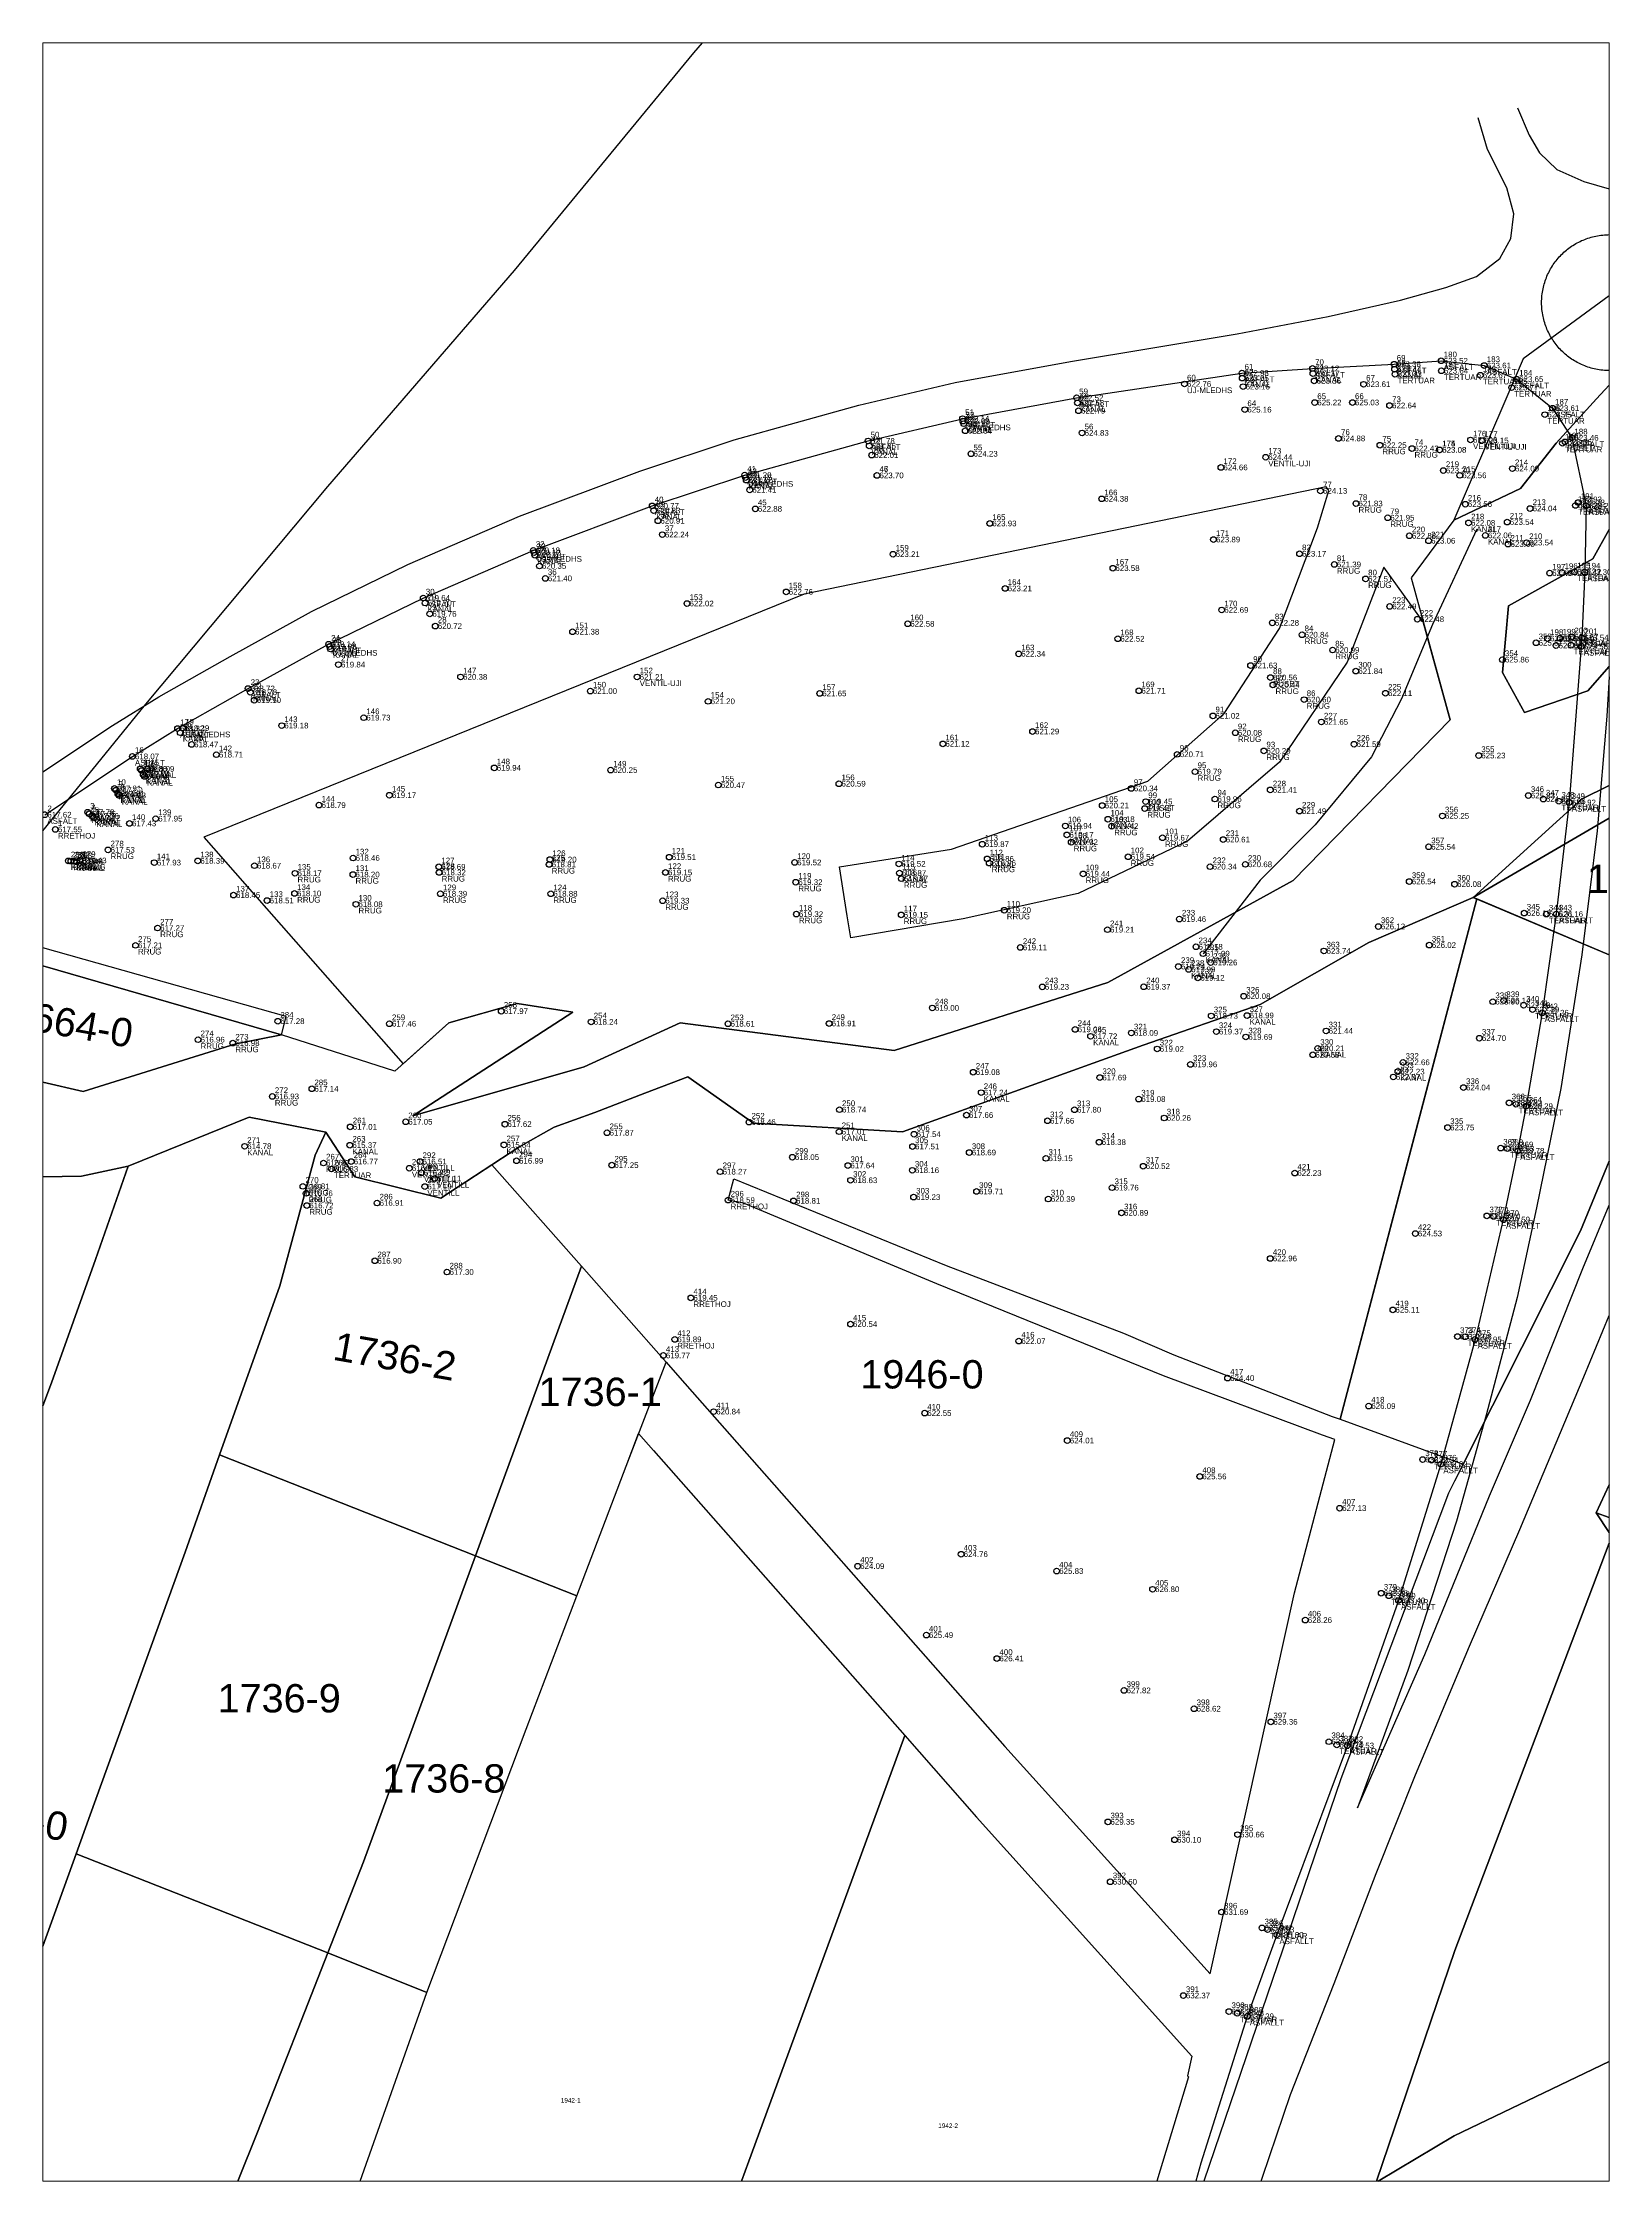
# Paper-space layout 'Layout1' of a CAD drawing. Header units: metres. Extents: x 0 to 829, y 17 to 1149.
# The model-space entities are those that its viewports show. They can reach past a viewport. Long polylines and large blocks are cut down to what shows.
import ezdxf
from ezdxf.enums import TextEntityAlignment as Align

# ---------------------------------------------------------------- set-up
doc = ezdxf.new("R2010")
doc.units = ezdxf.units.M
for name, color, linetype in [('_KOCKA', 5, 'Continuous'), ('Nr Parceles Baze', 7, 'Continuous'), ('OBILIQ_A10_PAR_PARCEL_TXT', 7, 'Continuous'), ('OBILIQ_PAR_PARCELGEOM_ILI', 7, 'Continuous'), ('Orotofoto 2018', 7, 'Continuous'), ('Parcela Baze', 7, 'Continuous'), ('V-NODE', 1, 'Continuous'), ('V-NODE-TEXT', 11, 'Continuous')]:
    doc.layers.add(name, color=color, linetype=linetype)
doc.layers.add('Nr-Ri', color=1, linetype='Continuous', lineweight=0)
doc.styles.get("Standard").update_dxf_attribs({"font": 'arial.ttf'})
picture_1 = doc.add_image_def('image1.ecw', size_in_pixel=(11111, 11111))

# ---------------------------------------------------------------- blocks, each defined once
blk = doc.blocks.new('*U54')
at = {"color": 0, "linetype": 'ByBlock', "lineweight": -2, "transparency": 16777216}
blk.add_line((0, 0), (0, 0), dxfattribs=at)
blk.add_circle((0, 0), 0.5, dxfattribs=at)
blk = doc.blocks.new('*U55', base_point=(7509297.413, 4726975.589, 617.5488))
at = {"layer": 'V-NODE-TEXT', "color": 1, "linetype": 'ByBlock', "char_height": 1}
for s, insert, attachment_point in [('617.55', (7509297.863, 4726975.589, 617.5488), 4), ('1', (7509297.863, 4726976.199573, 617.5488), 7), ('RRETHOJ', (7509297.863, 4726974.978427, 617.5488), 1)]:
    blk.add_mtext(s, dxfattribs=dict(at, insert=insert, attachment_point=attachment_point))
blk = doc.blocks.new('*U56', base_point=(7509297.413, 4726975.589, 617.549))
at = {"layer": 'V-NODE-TEXT', "color": 7, "lineweight": -2}
blk.add_blockref('*U55', (7509297.413, 4726975.589, 617.549), dxfattribs=at)
blk = doc.blocks.new('*U57', base_point=(7509297.413, 4726975.589, 617.549))
at = {"layer": 'V-NODE', "color": 7, "lineweight": -2, "xscale": 0.9999999800000003, "yscale": 0.9999999800000003, "zscale": 0.9999999800000003}
blk.add_blockref('*U54', (7509297.413, 4726975.589, 617.549), dxfattribs=at)
at = {"layer": 'V-NODE-TEXT', "color": 7, "lineweight": -2}
blk.add_blockref('*U56', (7509297.413, 4726975.589, 617.549), dxfattribs=at)
blk = doc.blocks.new('*U58', base_point=(7509295.561, 4726978.189, 617.6191))
at = {"layer": 'V-NODE-TEXT', "color": 1, "linetype": 'ByBlock', "char_height": 1}
for s, insert, attachment_point in [('2', (7509296.011, 4726978.799573, 617.6191), 7), ('ASFALT', (7509296.011, 4726977.578427, 617.6191), 1), ('617.62', (7509296.011, 4726978.189, 617.6191), 4)]:
    blk.add_mtext(s, dxfattribs=dict(at, insert=insert, attachment_point=attachment_point))
blk = doc.blocks.new('*U59', base_point=(7509295.561, 4726978.189, 617.619))
at = {"layer": 'V-NODE-TEXT', "color": 7, "lineweight": -2}
blk.add_blockref('*U58', (7509295.561, 4726978.189, 617.619), dxfattribs=at)
blk = doc.blocks.new('*U60', base_point=(7509295.561, 4726978.189, 617.619))
at = {"layer": 'V-NODE', "color": 7, "lineweight": -2, "xscale": 0.9999999800000003, "yscale": 0.9999999800000003, "zscale": 0.9999999800000003}
blk.add_blockref('*U54', (7509295.561, 4726978.189, 617.619), dxfattribs=at)
at = {"layer": 'V-NODE-TEXT', "color": 7, "lineweight": -2}
blk.add_blockref('*U59', (7509295.561, 4726978.189, 617.619), dxfattribs=at)
blk = doc.blocks.new('*U61', base_point=(7509303.114, 4726978.632, 617.7755))
at = {"layer": 'V-NODE-TEXT', "color": 1, "linetype": 'ByBlock', "char_height": 1}
for s, insert, attachment_point in [('3', (7509303.564, 4726979.242573, 617.7755), 7), ('617.78', (7509303.564, 4726978.632, 617.7755), 4), ('KANAL', (7509303.564, 4726978.021427, 617.7755), 1)]:
    blk.add_mtext(s, dxfattribs=dict(at, insert=insert, attachment_point=attachment_point))
blk = doc.blocks.new('*U62', base_point=(7509303.114, 4726978.632, 617.775))
at = {"layer": 'V-NODE-TEXT', "color": 7, "lineweight": -2}
blk.add_blockref('*U61', (7509303.114, 4726978.632, 617.775), dxfattribs=at)
blk = doc.blocks.new('*U63', base_point=(7509303.114, 4726978.632, 617.775))
at = {"layer": 'V-NODE', "color": 7, "lineweight": -2, "xscale": 0.9999999800000003, "yscale": 0.9999999800000003, "zscale": 0.9999999800000003}
blk.add_blockref('*U54', (7509303.114, 4726978.632, 617.775), dxfattribs=at)
at = {"layer": 'V-NODE-TEXT', "color": 7, "lineweight": -2}
blk.add_blockref('*U62', (7509303.114, 4726978.632, 617.775), dxfattribs=at)
blk = doc.blocks.new('*U64', base_point=(7509303.39, 4726978.35, 617.35))
at = {"layer": 'V-NODE-TEXT', "color": 1, "linetype": 'ByBlock', "char_height": 1}
for s, insert, attachment_point in [('4', (7509303.84, 4726978.96, 617.35), 7), ('617.35', (7509303.84, 4726978.35, 617.35), 4), ('KANAL', (7509303.84, 4726977.74, 617.35), 1)]:
    blk.add_mtext(s, dxfattribs=dict(at, insert=insert, attachment_point=attachment_point))
blk = doc.blocks.new('*U65', base_point=(7509303.386, 4726978.353, 617.348))
at = {"layer": 'V-NODE-TEXT', "color": 7, "lineweight": -2}
blk.add_blockref('*U64', (7509303.386, 4726978.353, 617.348), dxfattribs=at)
blk = doc.blocks.new('*U66', base_point=(7509303.386, 4726978.353, 617.348))
at = {"layer": 'V-NODE', "color": 7, "lineweight": -2, "xscale": 0.9999999800000003, "yscale": 0.9999999800000003, "zscale": 0.9999999800000003}
blk.add_blockref('*U54', (7509303.386, 4726978.353, 617.348), dxfattribs=at)
at = {"layer": 'V-NODE-TEXT', "color": 7, "lineweight": -2}
blk.add_blockref('*U65', (7509303.386, 4726978.353, 617.348), dxfattribs=at)
blk = doc.blocks.new('*U67', base_point=(7509303.91, 4726977.96, 617.36))
at = {"layer": 'V-NODE-TEXT', "color": 1, "linetype": 'ByBlock', "char_height": 1}
for s, insert, attachment_point in [('5', (7509304.36, 4726978.57, 617.36), 7), ('617.36', (7509304.36, 4726977.96, 617.36), 4), ('KANAL', (7509304.36, 4726977.34, 617.36), 1)]:
    blk.add_mtext(s, dxfattribs=dict(at, insert=insert, attachment_point=attachment_point))
blk = doc.blocks.new('*U68', base_point=(7509303.906, 4726977.955, 617.363))
at = {"layer": 'V-NODE-TEXT', "color": 7, "lineweight": -2}
blk.add_blockref('*U67', (7509303.906, 4726977.955, 617.363), dxfattribs=at)
blk = doc.blocks.new('*U69', base_point=(7509303.906, 4726977.955, 617.363))
at = {"layer": 'V-NODE', "color": 7, "lineweight": -2, "xscale": 0.9999999800000003, "yscale": 0.9999999800000003, "zscale": 0.9999999800000003}
blk.add_blockref('*U54', (7509303.906, 4726977.955, 617.363), dxfattribs=at)
at = {"layer": 'V-NODE-TEXT', "color": 7, "lineweight": -2}
blk.add_blockref('*U68', (7509303.906, 4726977.955, 617.363), dxfattribs=at)
blk = doc.blocks.new('*U70', base_point=(7509304.21, 4726977.615, 617.7219))
at = {"layer": 'V-NODE-TEXT', "color": 1, "linetype": 'ByBlock', "char_height": 1}
for s, insert, attachment_point in [('6', (7509304.66, 4726978.225573, 617.7219), 7), ('617.72', (7509304.66, 4726977.615, 617.7219), 4), ('KANAL', (7509304.66, 4726977.004427, 617.7219), 1)]:
    blk.add_mtext(s, dxfattribs=dict(at, insert=insert, attachment_point=attachment_point))
blk = doc.blocks.new('*U71', base_point=(7509304.21, 4726977.615, 617.722))
at = {"layer": 'V-NODE-TEXT', "color": 7, "lineweight": -2}
blk.add_blockref('*U70', (7509304.21, 4726977.615, 617.722), dxfattribs=at)
blk = doc.blocks.new('*U72', base_point=(7509304.21, 4726977.615, 617.722))
at = {"layer": 'V-NODE', "color": 7, "lineweight": -2, "xscale": 0.9999999800000003, "yscale": 0.9999999800000003, "zscale": 0.9999999800000003}
blk.add_blockref('*U54', (7509304.21, 4726977.615, 617.722), dxfattribs=at)
at = {"layer": 'V-NODE-TEXT', "color": 7, "lineweight": -2}
blk.add_blockref('*U71', (7509304.21, 4726977.615, 617.722), dxfattribs=at)
blk = doc.blocks.new('*U73', base_point=(7509308.69, 4726981.59, 617.93))
at = {"layer": 'V-NODE-TEXT', "color": 1, "linetype": 'ByBlock', "char_height": 1}
for s, insert, attachment_point in [('7', (7509309.14, 4726982.2, 617.93), 7), ('617.93', (7509309.14, 4726981.59, 617.93), 4), ('KANAL', (7509309.14, 4726980.98, 617.93), 1)]:
    blk.add_mtext(s, dxfattribs=dict(at, insert=insert, attachment_point=attachment_point))
blk = doc.blocks.new('*U74', base_point=(7509308.69, 4726981.591, 617.933))
at = {"layer": 'V-NODE-TEXT', "color": 7, "lineweight": -2}
blk.add_blockref('*U73', (7509308.69, 4726981.591, 617.933), dxfattribs=at)
blk = doc.blocks.new('*U75', base_point=(7509308.69, 4726981.591, 617.933))
at = {"layer": 'V-NODE', "color": 7, "lineweight": -2, "xscale": 0.9999999800000003, "yscale": 0.9999999800000003, "zscale": 0.9999999800000003}
blk.add_blockref('*U54', (7509308.69, 4726981.591, 617.933), dxfattribs=at)
at = {"layer": 'V-NODE-TEXT', "color": 7, "lineweight": -2}
blk.add_blockref('*U74', (7509308.69, 4726981.591, 617.933), dxfattribs=at)
blk = doc.blocks.new('*U76', base_point=(7509308.462, 4726981.888, 617.6052))
at = {"layer": 'V-NODE-TEXT', "color": 1, "linetype": 'ByBlock', "char_height": 1}
for s, insert, attachment_point in [('8', (7509308.912, 4726982.498573, 617.6052), 7), ('617.61', (7509308.912, 4726981.888, 617.6052), 4), ('KANAL', (7509308.912, 4726981.277427, 617.6052), 1)]:
    blk.add_mtext(s, dxfattribs=dict(at, insert=insert, attachment_point=attachment_point))
blk = doc.blocks.new('*U77', base_point=(7509308.462, 4726981.888, 617.605))
at = {"layer": 'V-NODE-TEXT', "color": 7, "lineweight": -2}
blk.add_blockref('*U76', (7509308.462, 4726981.888, 617.605), dxfattribs=at)
blk = doc.blocks.new('*U78', base_point=(7509308.462, 4726981.888, 617.605))
at = {"layer": 'V-NODE', "color": 7, "lineweight": -2, "xscale": 0.9999999800000003, "yscale": 0.9999999800000003, "zscale": 0.9999999800000003}
blk.add_blockref('*U54', (7509308.462, 4726981.888, 617.605), dxfattribs=at)
at = {"layer": 'V-NODE-TEXT', "color": 7, "lineweight": -2}
blk.add_blockref('*U77', (7509308.462, 4726981.888, 617.605), dxfattribs=at)
blk = doc.blocks.new('*U79', base_point=(7509308.099, 4726982.512, 617.5014))
at = {"layer": 'V-NODE-TEXT', "color": 1, "linetype": 'ByBlock', "char_height": 1}
for s, insert, attachment_point in [('9', (7509308.549, 4726983.122573, 617.5014), 7), ('617.50', (7509308.549, 4726982.512, 617.5014), 4), ('KANAL', (7509308.549, 4726981.901427, 617.5014), 1)]:
    blk.add_mtext(s, dxfattribs=dict(at, insert=insert, attachment_point=attachment_point))
blk = doc.blocks.new('*U80', base_point=(7509308.099, 4726982.512, 617.501))
at = {"layer": 'V-NODE-TEXT', "color": 7, "lineweight": -2}
blk.add_blockref('*U79', (7509308.099, 4726982.512, 617.501), dxfattribs=at)
blk = doc.blocks.new('*U81', base_point=(7509308.099, 4726982.512, 617.501))
at = {"layer": 'V-NODE', "color": 7, "lineweight": -2, "xscale": 0.9999999800000003, "yscale": 0.9999999800000003, "zscale": 0.9999999800000003}
blk.add_blockref('*U54', (7509308.099, 4726982.512, 617.501), dxfattribs=at)
at = {"layer": 'V-NODE-TEXT', "color": 7, "lineweight": -2}
blk.add_blockref('*U80', (7509308.099, 4726982.512, 617.501), dxfattribs=at)
blk = doc.blocks.new('*U82', base_point=(7509307.852, 4726982.831, 617.9081))
at = {"layer": 'V-NODE-TEXT', "color": 1, "linetype": 'ByBlock', "char_height": 1}
for s, insert, attachment_point in [('617.91', (7509308.302, 4726982.831, 617.9081), 4), ('10', (7509308.302, 4726983.441573, 617.9081), 7), ('KANAL', (7509308.302, 4726982.220427, 617.9081), 1)]:
    blk.add_mtext(s, dxfattribs=dict(at, insert=insert, attachment_point=attachment_point))
blk = doc.blocks.new('*U83', base_point=(7509307.852, 4726982.831, 617.908))
at = {"layer": 'V-NODE-TEXT', "color": 7, "lineweight": -2}
blk.add_blockref('*U82', (7509307.852, 4726982.831, 617.908), dxfattribs=at)
blk = doc.blocks.new('*U84', base_point=(7509307.852, 4726982.831, 617.908))
at = {"layer": 'V-NODE', "color": 7, "lineweight": -2, "xscale": 0.9999999800000003, "yscale": 0.9999999800000003, "zscale": 0.9999999800000003}
blk.add_blockref('*U54', (7509307.852, 4726982.831, 617.908), dxfattribs=at)
at = {"layer": 'V-NODE-TEXT', "color": 7, "lineweight": -2}
blk.add_blockref('*U83', (7509307.852, 4726982.831, 617.908), dxfattribs=at)
blk = doc.blocks.new('*U85', base_point=(7509312.403, 4726986.278, 618.0613))
at = {"layer": 'V-NODE-TEXT', "color": 1, "linetype": 'ByBlock', "char_height": 1}
for s, insert, attachment_point in [('618.06', (7509312.853, 4726986.278, 618.0613), 4), ('11', (7509312.853, 4726986.888573, 618.0613), 7), ('KANAL', (7509312.853, 4726985.667427, 618.0613), 1)]:
    blk.add_mtext(s, dxfattribs=dict(at, insert=insert, attachment_point=attachment_point))
blk = doc.blocks.new('*U86', base_point=(7509312.403, 4726986.278, 618.061))
at = {"layer": 'V-NODE-TEXT', "color": 7, "lineweight": -2}
blk.add_blockref('*U85', (7509312.403, 4726986.278, 618.061), dxfattribs=at)
blk = doc.blocks.new('*U87', base_point=(7509312.403, 4726986.278, 618.061))
at = {"layer": 'V-NODE', "color": 7, "lineweight": -2, "xscale": 0.9999999800000003, "yscale": 0.9999999800000003, "zscale": 0.9999999800000003}
blk.add_blockref('*U54', (7509312.403, 4726986.278, 618.061), dxfattribs=at)
at = {"layer": 'V-NODE-TEXT', "color": 7, "lineweight": -2}
blk.add_blockref('*U86', (7509312.403, 4726986.278, 618.061), dxfattribs=at)
blk = doc.blocks.new('*U88', base_point=(7509312.62, 4726985.98, 617.73))
at = {"layer": 'V-NODE-TEXT', "color": 1, "linetype": 'ByBlock', "char_height": 1}
for s, insert, attachment_point in [('617.73', (7509313.07, 4726985.98, 617.73), 4), ('12', (7509313.07, 4726986.59, 617.73), 7), ('KANAL', (7509313.07, 4726985.37, 617.73), 1)]:
    blk.add_mtext(s, dxfattribs=dict(at, insert=insert, attachment_point=attachment_point))
blk = doc.blocks.new('*U89', base_point=(7509312.616, 4726985.978, 617.726))
at = {"layer": 'V-NODE-TEXT', "color": 7, "lineweight": -2}
blk.add_blockref('*U88', (7509312.616, 4726985.978, 617.726), dxfattribs=at)
blk = doc.blocks.new('*U90', base_point=(7509312.616, 4726985.978, 617.726))
at = {"layer": 'V-NODE', "color": 7, "lineweight": -2, "xscale": 0.9999999800000003, "yscale": 0.9999999800000003, "zscale": 0.9999999800000003}
blk.add_blockref('*U54', (7509312.616, 4726985.978, 617.726), dxfattribs=at)
at = {"layer": 'V-NODE-TEXT', "color": 7, "lineweight": -2}
blk.add_blockref('*U89', (7509312.616, 4726985.978, 617.726), dxfattribs=at)
blk = doc.blocks.new('*U91', base_point=(7509312.932, 4726985.304, 617.7438))
at = {"layer": 'V-NODE-TEXT', "color": 1, "linetype": 'ByBlock', "char_height": 1}
for s, insert, attachment_point in [('13', (7509313.382, 4726985.914573, 617.7438), 7), ('617.74', (7509313.382, 4726985.304, 617.7438), 4), ('KANAL', (7509313.382, 4726984.693427, 617.7438), 1)]:
    blk.add_mtext(s, dxfattribs=dict(at, insert=insert, attachment_point=attachment_point))
blk = doc.blocks.new('*U92', base_point=(7509312.932, 4726985.304, 617.744))
at = {"layer": 'V-NODE-TEXT', "color": 7, "lineweight": -2}
blk.add_blockref('*U91', (7509312.932, 4726985.304, 617.744), dxfattribs=at)
blk = doc.blocks.new('*U93', base_point=(7509312.932, 4726985.304, 617.744))
at = {"layer": 'V-NODE', "color": 7, "lineweight": -2, "xscale": 0.9999999800000003, "yscale": 0.9999999800000003, "zscale": 0.9999999800000003}
blk.add_blockref('*U54', (7509312.932, 4726985.304, 617.744), dxfattribs=at)
at = {"layer": 'V-NODE-TEXT', "color": 7, "lineweight": -2}
blk.add_blockref('*U92', (7509312.932, 4726985.304, 617.744), dxfattribs=at)
blk = doc.blocks.new('*U94', base_point=(7509313.153, 4726984.953, 618.0737))
at = {"layer": 'V-NODE-TEXT', "color": 1, "linetype": 'ByBlock', "char_height": 1}
for s, insert, attachment_point in [('14', (7509313.603, 4726985.563573, 618.0737), 7), ('618.07', (7509313.603, 4726984.953, 618.0737), 4), ('KANAL', (7509313.603, 4726984.342427, 618.0737), 1)]:
    blk.add_mtext(s, dxfattribs=dict(at, insert=insert, attachment_point=attachment_point))
blk = doc.blocks.new('*U95', base_point=(7509313.153, 4726984.953, 618.074))
at = {"layer": 'V-NODE-TEXT', "color": 7, "lineweight": -2}
blk.add_blockref('*U94', (7509313.153, 4726984.953, 618.074), dxfattribs=at)
blk = doc.blocks.new('*U96', base_point=(7509313.153, 4726984.953, 618.074))
at = {"layer": 'V-NODE', "color": 7, "lineweight": -2, "xscale": 0.9999999800000003, "yscale": 0.9999999800000003, "zscale": 0.9999999800000003}
blk.add_blockref('*U54', (7509313.153, 4726984.953, 618.074), dxfattribs=at)
at = {"layer": 'V-NODE-TEXT', "color": 7, "lineweight": -2}
blk.add_blockref('*U95', (7509313.153, 4726984.953, 618.074), dxfattribs=at)
blk = doc.blocks.new('*U97', base_point=(7509313.696, 4726986.295, 618.0887))
at = {"layer": 'V-NODE-TEXT', "color": 1, "linetype": 'ByBlock', "char_height": 1}
for s, insert, attachment_point in [('618.09', (7509314.146, 4726986.295, 618.0887), 4), ('15', (7509314.146, 4726986.905573, 618.0887), 7), ('KANAL', (7509314.146, 4726985.684427, 618.0887), 1)]:
    blk.add_mtext(s, dxfattribs=dict(at, insert=insert, attachment_point=attachment_point))
blk = doc.blocks.new('*U98', base_point=(7509313.696, 4726986.295, 618.089))
at = {"layer": 'V-NODE-TEXT', "color": 7, "lineweight": -2}
blk.add_blockref('*U97', (7509313.696, 4726986.295, 618.089), dxfattribs=at)
blk = doc.blocks.new('*U99', base_point=(7509313.696, 4726986.295, 618.089))
at = {"layer": 'V-NODE', "color": 7, "lineweight": -2, "xscale": 0.9999999800000003, "yscale": 0.9999999800000003, "zscale": 0.9999999800000003}
blk.add_blockref('*U54', (7509313.696, 4726986.295, 618.089), dxfattribs=at)
at = {"layer": 'V-NODE-TEXT', "color": 7, "lineweight": -2}
blk.add_blockref('*U98', (7509313.696, 4726986.295, 618.089), dxfattribs=at)
blk = doc.blocks.new('*U100', base_point=(7509311.012, 4726988.478, 618.0674))
at = {"layer": 'V-NODE-TEXT', "color": 1, "linetype": 'ByBlock', "char_height": 1}
for s, insert, attachment_point in [('16', (7509311.462, 4726989.088573, 618.0674), 7), ('ASFALT', (7509311.462, 4726987.867427, 618.0674), 1), ('618.07', (7509311.462, 4726988.478, 618.0674), 4)]:
    blk.add_mtext(s, dxfattribs=dict(at, insert=insert, attachment_point=attachment_point))
blk = doc.blocks.new('*U101', base_point=(7509311.012, 4726988.478, 618.067))
at = {"layer": 'V-NODE-TEXT', "color": 7, "lineweight": -2}
blk.add_blockref('*U100', (7509311.012, 4726988.478, 618.067), dxfattribs=at)
blk = doc.blocks.new('*U102', base_point=(7509311.012, 4726988.478, 618.067))
at = {"layer": 'V-NODE', "color": 7, "lineweight": -2, "xscale": 0.9999999800000003, "yscale": 0.9999999800000003, "zscale": 0.9999999800000003}
blk.add_blockref('*U54', (7509311.012, 4726988.478, 618.067), dxfattribs=at)
at = {"layer": 'V-NODE-TEXT', "color": 7, "lineweight": -2}
blk.add_blockref('*U101', (7509311.012, 4726988.478, 618.067), dxfattribs=at)
blk = doc.blocks.new('*U103', base_point=(7509318.98, 4726993.41, 618.32))
at = {"layer": 'V-NODE-TEXT', "color": 1, "linetype": 'ByBlock', "char_height": 1}
for s, insert, attachment_point in [('618.32', (7509319.43, 4726993.41, 618.32), 4), ('17', (7509319.43, 4726994.02, 618.32), 7), ('ASFALT', (7509319.43, 4726992.8, 618.32), 1)]:
    blk.add_mtext(s, dxfattribs=dict(at, insert=insert, attachment_point=attachment_point))
blk = doc.blocks.new('*U104', base_point=(7509318.979, 4726993.407, 618.319))
at = {"layer": 'V-NODE-TEXT', "color": 7, "lineweight": -2}
blk.add_blockref('*U103', (7509318.979, 4726993.407, 618.319), dxfattribs=at)
blk = doc.blocks.new('*U105', base_point=(7509318.979, 4726993.407, 618.319))
at = {"layer": 'V-NODE', "color": 7, "lineweight": -2, "xscale": 0.9999999800000003, "yscale": 0.9999999800000003, "zscale": 0.9999999800000003}
blk.add_blockref('*U54', (7509318.979, 4726993.407, 618.319), dxfattribs=at)
at = {"layer": 'V-NODE-TEXT', "color": 7, "lineweight": -2}
blk.add_blockref('*U104', (7509318.979, 4726993.407, 618.319), dxfattribs=at)
blk = doc.blocks.new('*U106', base_point=(7509319.46, 4726992.67, 618.37))
at = {"layer": 'V-NODE-TEXT', "color": 1, "linetype": 'ByBlock', "char_height": 1}
for s, insert, attachment_point in [('18', (7509319.91, 4726993.28, 618.37), 7), ('618.37', (7509319.91, 4726992.67, 618.37), 4), ('KANAL', (7509319.91, 4726992.06, 618.37), 1)]:
    blk.add_mtext(s, dxfattribs=dict(at, insert=insert, attachment_point=attachment_point))
blk = doc.blocks.new('*U107', base_point=(7509319.458, 4726992.671, 618.373))
at = {"layer": 'V-NODE-TEXT', "color": 7, "lineweight": -2}
blk.add_blockref('*U106', (7509319.458, 4726992.671, 618.373), dxfattribs=at)
blk = doc.blocks.new('*U108', base_point=(7509319.458, 4726992.671, 618.373))
at = {"layer": 'V-NODE', "color": 7, "lineweight": -2, "xscale": 0.9999999800000003, "yscale": 0.9999999800000003, "zscale": 0.9999999800000003}
blk.add_blockref('*U54', (7509319.458, 4726992.671, 618.373), dxfattribs=at)
at = {"layer": 'V-NODE-TEXT', "color": 7, "lineweight": -2}
blk.add_blockref('*U107', (7509319.458, 4726992.671, 618.373), dxfattribs=at)
blk = doc.blocks.new('*U109', base_point=(7509319.855, 4726993.472, 618.2903))
at = {"layer": 'V-NODE-TEXT', "color": 1, "linetype": 'ByBlock', "char_height": 1}
for s, insert, attachment_point in [('618.29', (7509320.305, 4726993.472, 618.2903), 4), ('19', (7509320.305, 4726994.082573, 618.2903), 7), ('UJ-MLEDHS', (7509320.305, 4726992.861427, 618.2903), 1)]:
    blk.add_mtext(s, dxfattribs=dict(at, insert=insert, attachment_point=attachment_point))
blk = doc.blocks.new('*U110', base_point=(7509319.855, 4726993.472, 618.29))
at = {"layer": 'V-NODE-TEXT', "color": 7, "lineweight": -2}
blk.add_blockref('*U109', (7509319.855, 4726993.472, 618.29), dxfattribs=at)
blk = doc.blocks.new('*U111', base_point=(7509319.855, 4726993.472, 618.29))
at = {"layer": 'V-NODE', "color": 7, "lineweight": -2, "xscale": 0.9999999800000003, "yscale": 0.9999999800000003, "zscale": 0.9999999800000003}
blk.add_blockref('*U54', (7509319.855, 4726993.472, 618.29), dxfattribs=at)
at = {"layer": 'V-NODE-TEXT', "color": 7, "lineweight": -2}
blk.add_blockref('*U110', (7509319.855, 4726993.472, 618.29), dxfattribs=at)
blk = doc.blocks.new('*U112', base_point=(7509321.464, 4726990.593, 618.4678))
at = {"layer": 'V-NODE-TEXT', "color": 1, "linetype": 'ByBlock', "char_height": 1}
for s, insert, attachment_point in [('20', (7509321.914, 4726991.203573, 618.4678), 7), ('618.47', (7509321.914, 4726990.593, 618.4678), 4)]:
    blk.add_mtext(s, dxfattribs=dict(at, insert=insert, attachment_point=attachment_point))
blk = doc.blocks.new('*U113', base_point=(7509321.464, 4726990.593, 618.468))
at = {"layer": 'V-NODE-TEXT', "color": 7, "lineweight": -2}
blk.add_blockref('*U112', (7509321.464, 4726990.593, 618.468), dxfattribs=at)
blk = doc.blocks.new('*U114', base_point=(7509321.464, 4726990.593, 618.468))
at = {"layer": 'V-NODE', "color": 7, "lineweight": -2, "xscale": 0.9999999800000003, "yscale": 0.9999999800000003, "zscale": 0.9999999800000003}
blk.add_blockref('*U54', (7509321.464, 4726990.593, 618.468), dxfattribs=at)
at = {"layer": 'V-NODE-TEXT', "color": 7, "lineweight": -2}
blk.add_blockref('*U113', (7509321.464, 4726990.593, 618.468), dxfattribs=at)
blk = doc.blocks.new('*U115', base_point=(7509332.523, 4726998.412, 619.1036))
at = {"layer": 'V-NODE-TEXT', "color": 1, "linetype": 'ByBlock', "char_height": 1}
for s, insert, attachment_point in [('21', (7509332.973, 4726999.022573, 619.1036), 7), ('619.10', (7509332.973, 4726998.412, 619.1036), 4)]:
    blk.add_mtext(s, dxfattribs=dict(at, insert=insert, attachment_point=attachment_point))
blk = doc.blocks.new('*U116', base_point=(7509332.523, 4726998.412, 619.104))
at = {"layer": 'V-NODE-TEXT', "color": 7, "lineweight": -2}
blk.add_blockref('*U115', (7509332.523, 4726998.412, 619.104), dxfattribs=at)
blk = doc.blocks.new('*U117', base_point=(7509332.523, 4726998.412, 619.104))
at = {"layer": 'V-NODE', "color": 7, "lineweight": -2, "xscale": 0.9999999800000003, "yscale": 0.9999999800000003, "zscale": 0.9999999800000003}
blk.add_blockref('*U54', (7509332.523, 4726998.412, 619.104), dxfattribs=at)
at = {"layer": 'V-NODE-TEXT', "color": 7, "lineweight": -2}
blk.add_blockref('*U116', (7509332.523, 4726998.412, 619.104), dxfattribs=at)
blk = doc.blocks.new('*U118', base_point=(7509331.822, 4726999.802, 618.7753))
at = {"layer": 'V-NODE-TEXT', "color": 1, "linetype": 'ByBlock', "char_height": 1}
for s, insert, attachment_point in [('22', (7509332.272, 4727000.412573, 618.7753), 7), ('618.78', (7509332.272, 4726999.802, 618.7753), 4), ('KANAL', (7509332.272, 4726999.191427, 618.7753), 1)]:
    blk.add_mtext(s, dxfattribs=dict(at, insert=insert, attachment_point=attachment_point))
blk = doc.blocks.new('*U119', base_point=(7509331.822, 4726999.802, 618.775))
at = {"layer": 'V-NODE-TEXT', "color": 7, "lineweight": -2}
blk.add_blockref('*U118', (7509331.822, 4726999.802, 618.775), dxfattribs=at)
blk = doc.blocks.new('*U120', base_point=(7509331.822, 4726999.802, 618.775))
at = {"layer": 'V-NODE', "color": 7, "lineweight": -2, "xscale": 0.9999999800000003, "yscale": 0.9999999800000003, "zscale": 0.9999999800000003}
blk.add_blockref('*U54', (7509331.822, 4726999.802, 618.775), dxfattribs=at)
at = {"layer": 'V-NODE-TEXT', "color": 7, "lineweight": -2}
blk.add_blockref('*U119', (7509331.822, 4726999.802, 618.775), dxfattribs=at)
blk = doc.blocks.new('*U121', base_point=(7509331.428, 4727000.469, 618.7194))
at = {"layer": 'V-NODE-TEXT', "color": 1, "linetype": 'ByBlock', "char_height": 1}
for s, insert, attachment_point in [('23', (7509331.878, 4727001.079573, 618.7194), 7), ('ASFALT', (7509331.878, 4726999.858427, 618.7194), 1), ('618.72', (7509331.878, 4727000.469, 618.7194), 4)]:
    blk.add_mtext(s, dxfattribs=dict(at, insert=insert, attachment_point=attachment_point))
blk = doc.blocks.new('*U122', base_point=(7509331.428, 4727000.469, 618.719))
at = {"layer": 'V-NODE-TEXT', "color": 7, "lineweight": -2}
blk.add_blockref('*U121', (7509331.428, 4727000.469, 618.719), dxfattribs=at)
blk = doc.blocks.new('*U123', base_point=(7509331.428, 4727000.469, 618.719))
at = {"layer": 'V-NODE', "color": 7, "lineweight": -2, "xscale": 0.9999999800000003, "yscale": 0.9999999800000003, "zscale": 0.9999999800000003}
blk.add_blockref('*U54', (7509331.428, 4727000.469, 618.719), dxfattribs=at)
at = {"layer": 'V-NODE-TEXT', "color": 7, "lineweight": -2}
blk.add_blockref('*U122', (7509331.428, 4727000.469, 618.719), dxfattribs=at)
blk = doc.blocks.new('*U124', base_point=(7509345.637, 4727008.285, 619.1395))
at = {"layer": 'V-NODE-TEXT', "color": 1, "linetype": 'ByBlock', "char_height": 1}
for s, insert, attachment_point in [('24', (7509346.087, 4727008.895573, 619.1395), 7), ('ASFALT', (7509346.087, 4727007.674427, 619.1395), 1), ('619.14', (7509346.087, 4727008.285, 619.1395), 4)]:
    blk.add_mtext(s, dxfattribs=dict(at, insert=insert, attachment_point=attachment_point))
blk = doc.blocks.new('*U125', base_point=(7509345.637, 4727008.285, 619.139))
at = {"layer": 'V-NODE-TEXT', "color": 7, "lineweight": -2}
blk.add_blockref('*U124', (7509345.637, 4727008.285, 619.139), dxfattribs=at)
blk = doc.blocks.new('*U126', base_point=(7509345.637, 4727008.285, 619.139))
at = {"layer": 'V-NODE', "color": 7, "lineweight": -2, "xscale": 0.9999999800000003, "yscale": 0.9999999800000003, "zscale": 0.9999999800000003}
blk.add_blockref('*U54', (7509345.637, 4727008.285, 619.139), dxfattribs=at)
at = {"layer": 'V-NODE-TEXT', "color": 7, "lineweight": -2}
blk.add_blockref('*U125', (7509345.637, 4727008.285, 619.139), dxfattribs=at)
blk = doc.blocks.new('*U127', base_point=(7509345.815, 4727007.882, 619.0784))
at = {"layer": 'V-NODE-TEXT', "color": 1, "linetype": 'ByBlock', "char_height": 1}
for s, insert, attachment_point in [('25', (7509346.265, 4727008.492573, 619.0784), 7), ('619.08', (7509346.265, 4727007.882, 619.0784), 4), ('UJ-MLEDHS', (7509346.265, 4727007.271427, 619.0784), 1)]:
    blk.add_mtext(s, dxfattribs=dict(at, insert=insert, attachment_point=attachment_point))
blk = doc.blocks.new('*U128', base_point=(7509345.815, 4727007.882, 619.078))
at = {"layer": 'V-NODE-TEXT', "color": 7, "lineweight": -2}
blk.add_blockref('*U127', (7509345.815, 4727007.882, 619.078), dxfattribs=at)
blk = doc.blocks.new('*U129', base_point=(7509345.815, 4727007.882, 619.078))
at = {"layer": 'V-NODE', "color": 7, "lineweight": -2, "xscale": 0.9999999800000003, "yscale": 0.9999999800000003, "zscale": 0.9999999800000003}
blk.add_blockref('*U54', (7509345.815, 4727007.882, 619.078), dxfattribs=at)
at = {"layer": 'V-NODE-TEXT', "color": 7, "lineweight": -2}
blk.add_blockref('*U128', (7509345.815, 4727007.882, 619.078), dxfattribs=at)
blk = doc.blocks.new('*U130', base_point=(7509345.971, 4727007.442, 619.1883))
at = {"layer": 'V-NODE-TEXT', "color": 1, "linetype": 'ByBlock', "char_height": 1}
for s, insert, attachment_point in [('26', (7509346.421, 4727008.052573, 619.1883), 7), ('619.19', (7509346.421, 4727007.442, 619.1883), 4), ('KANAL', (7509346.421, 4727006.831427, 619.1883), 1)]:
    blk.add_mtext(s, dxfattribs=dict(at, insert=insert, attachment_point=attachment_point))
blk = doc.blocks.new('*U131', base_point=(7509345.971, 4727007.442, 619.188))
at = {"layer": 'V-NODE-TEXT', "color": 7, "lineweight": -2}
blk.add_blockref('*U130', (7509345.971, 4727007.442, 619.188), dxfattribs=at)
blk = doc.blocks.new('*U132', base_point=(7509345.971, 4727007.442, 619.188))
at = {"layer": 'V-NODE', "color": 7, "lineweight": -2, "xscale": 0.9999999800000003, "yscale": 0.9999999800000003, "zscale": 0.9999999800000003}
blk.add_blockref('*U54', (7509345.971, 4727007.442, 619.188), dxfattribs=at)
at = {"layer": 'V-NODE-TEXT', "color": 7, "lineweight": -2}
blk.add_blockref('*U131', (7509345.971, 4727007.442, 619.188), dxfattribs=at)
blk = doc.blocks.new('*U133', base_point=(7509347.372, 4727004.677, 619.8357))
at = {"layer": 'V-NODE-TEXT', "color": 1, "linetype": 'ByBlock', "char_height": 1}
for s, insert, attachment_point in [('27', (7509347.822, 4727005.287573, 619.8357), 7), ('619.84', (7509347.822, 4727004.677, 619.8357), 4)]:
    blk.add_mtext(s, dxfattribs=dict(at, insert=insert, attachment_point=attachment_point))
blk = doc.blocks.new('*U134', base_point=(7509347.372, 4727004.677, 619.836))
at = {"layer": 'V-NODE-TEXT', "color": 7, "lineweight": -2}
blk.add_blockref('*U133', (7509347.372, 4727004.677, 619.836), dxfattribs=at)
blk = doc.blocks.new('*U135', base_point=(7509347.372, 4727004.677, 619.836))
at = {"layer": 'V-NODE', "color": 7, "lineweight": -2, "xscale": 0.9999999800000003, "yscale": 0.9999999800000003, "zscale": 0.9999999800000003}
blk.add_blockref('*U54', (7509347.372, 4727004.677, 619.836), dxfattribs=at)
at = {"layer": 'V-NODE-TEXT', "color": 7, "lineweight": -2}
blk.add_blockref('*U134', (7509347.372, 4727004.677, 619.836), dxfattribs=at)
blk = doc.blocks.new('*U136', base_point=(7509364.458, 4727011.483, 620.7184))
at = {"layer": 'V-NODE-TEXT', "color": 1, "linetype": 'ByBlock', "char_height": 1}
for s, insert, attachment_point in [('28', (7509364.908, 4727012.093573, 620.7184), 7), ('620.72', (7509364.908, 4727011.483, 620.7184), 4)]:
    blk.add_mtext(s, dxfattribs=dict(at, insert=insert, attachment_point=attachment_point))
blk = doc.blocks.new('*U137', base_point=(7509364.458, 4727011.483, 620.718))
at = {"layer": 'V-NODE-TEXT', "color": 7, "lineweight": -2}
blk.add_blockref('*U136', (7509364.458, 4727011.483, 620.718), dxfattribs=at)
blk = doc.blocks.new('*U138', base_point=(7509364.458, 4727011.483, 620.718))
at = {"layer": 'V-NODE', "color": 7, "lineweight": -2, "xscale": 0.9999999800000003, "yscale": 0.9999999800000003, "zscale": 0.9999999800000003}
blk.add_blockref('*U54', (7509364.458, 4727011.483, 620.718), dxfattribs=at)
at = {"layer": 'V-NODE-TEXT', "color": 7, "lineweight": -2}
blk.add_blockref('*U137', (7509364.458, 4727011.483, 620.718), dxfattribs=at)
blk = doc.blocks.new('*U139', base_point=(7509362.658, 4727015.561, 619.6996))
at = {"layer": 'V-NODE-TEXT', "color": 1, "linetype": 'ByBlock', "char_height": 1}
for s, insert, attachment_point in [('29', (7509363.108, 4727016.171573, 619.6996), 7), ('619.70', (7509363.108, 4727015.561, 619.6996), 4), ('KANAL', (7509363.108, 4727014.950427, 619.6996), 1)]:
    blk.add_mtext(s, dxfattribs=dict(at, insert=insert, attachment_point=attachment_point))
blk = doc.blocks.new('*U140', base_point=(7509362.658, 4727015.561, 619.7))
at = {"layer": 'V-NODE-TEXT', "color": 7, "lineweight": -2}
blk.add_blockref('*U139', (7509362.658, 4727015.561, 619.7), dxfattribs=at)
blk = doc.blocks.new('*U141', base_point=(7509362.658, 4727015.561, 619.7))
at = {"layer": 'V-NODE', "color": 7, "lineweight": -2, "xscale": 0.9999999800000003, "yscale": 0.9999999800000003, "zscale": 0.9999999800000003}
blk.add_blockref('*U54', (7509362.658, 4727015.561, 619.7), dxfattribs=at)
at = {"layer": 'V-NODE-TEXT', "color": 7, "lineweight": -2}
blk.add_blockref('*U140', (7509362.658, 4727015.561, 619.7), dxfattribs=at)
blk = doc.blocks.new('*U142', base_point=(7509362.344, 4727016.438, 619.6403))
at = {"layer": 'V-NODE-TEXT', "color": 1, "linetype": 'ByBlock', "char_height": 1}
for s, insert, attachment_point in [('30', (7509362.794, 4727017.048573, 619.6403), 7), ('619.64', (7509362.794, 4727016.438, 619.6403), 4), ('ASFALT', (7509362.794, 4727015.827427, 619.6403), 1)]:
    blk.add_mtext(s, dxfattribs=dict(at, insert=insert, attachment_point=attachment_point))
blk = doc.blocks.new('*U143', base_point=(7509362.344, 4727016.438, 619.64))
at = {"layer": 'V-NODE-TEXT', "color": 7, "lineweight": -2}
blk.add_blockref('*U142', (7509362.344, 4727016.438, 619.64), dxfattribs=at)
blk = doc.blocks.new('*U144', base_point=(7509362.344, 4727016.438, 619.64))
at = {"layer": 'V-NODE', "color": 7, "lineweight": -2, "xscale": 0.9999999800000003, "yscale": 0.9999999800000003, "zscale": 0.9999999800000003}
blk.add_blockref('*U54', (7509362.344, 4727016.438, 619.64), dxfattribs=at)
at = {"layer": 'V-NODE-TEXT', "color": 7, "lineweight": -2}
blk.add_blockref('*U143', (7509362.344, 4727016.438, 619.64), dxfattribs=at)
blk = doc.blocks.new('*U145', base_point=(7509363.499, 4727013.63, 619.7563))
at = {"layer": 'V-NODE-TEXT', "color": 1, "linetype": 'ByBlock', "char_height": 1}
for s, insert, attachment_point in [('31', (7509363.949, 4727014.240573, 619.7563), 7), ('619.76', (7509363.949, 4727013.63, 619.7563), 4)]:
    blk.add_mtext(s, dxfattribs=dict(at, insert=insert, attachment_point=attachment_point))
blk = doc.blocks.new('*U146', base_point=(7509363.499, 4727013.63, 619.756))
at = {"layer": 'V-NODE-TEXT', "color": 7, "lineweight": -2}
blk.add_blockref('*U145', (7509363.499, 4727013.63, 619.756), dxfattribs=at)
blk = doc.blocks.new('*U147', base_point=(7509363.499, 4727013.63, 619.756))
at = {"layer": 'V-NODE', "color": 7, "lineweight": -2, "xscale": 0.9999999800000003, "yscale": 0.9999999800000003, "zscale": 0.9999999800000003}
blk.add_blockref('*U54', (7509363.499, 4727013.63, 619.756), dxfattribs=at)
at = {"layer": 'V-NODE-TEXT', "color": 7, "lineweight": -2}
blk.add_blockref('*U146', (7509363.499, 4727013.63, 619.756), dxfattribs=at)
blk = doc.blocks.new('*U148', base_point=(7509381.758, 4727024.849, 620.18))
at = {"layer": 'V-NODE-TEXT', "color": 1, "linetype": 'ByBlock', "char_height": 1}
for s, insert, attachment_point in [('ASFALT', (7509382.208, 4727024.238427, 620.18), 1), ('32', (7509382.208, 4727025.459573, 620.18), 7), ('620.18', (7509382.208, 4727024.849, 620.18), 4)]:
    blk.add_mtext(s, dxfattribs=dict(at, insert=insert, attachment_point=attachment_point))
blk = doc.blocks.new('*U149', base_point=(7509381.758, 4727024.849, 620.18))
at = {"layer": 'V-NODE-TEXT', "color": 7, "lineweight": -2}
blk.add_blockref('*U148', (7509381.758, 4727024.849, 620.18), dxfattribs=at)
blk = doc.blocks.new('*U150', base_point=(7509381.758, 4727024.849, 620.18))
at = {"layer": 'V-NODE', "color": 7, "lineweight": -2, "xscale": 0.9999999800000003, "yscale": 0.9999999800000003, "zscale": 0.9999999800000003}
blk.add_blockref('*U54', (7509381.758, 4727024.849, 620.18), dxfattribs=at)
at = {"layer": 'V-NODE-TEXT', "color": 7, "lineweight": -2}
blk.add_blockref('*U149', (7509381.758, 4727024.849, 620.18), dxfattribs=at)
blk = doc.blocks.new('*U151', base_point=(7509381.902, 4727024.451, 620.1195))
at = {"layer": 'V-NODE-TEXT', "color": 1, "linetype": 'ByBlock', "char_height": 1}
for s, insert, attachment_point in [('33', (7509382.352, 4727025.061573, 620.1195), 7), ('620.12', (7509382.352, 4727024.451, 620.1195), 4), ('UJ-MLEDHS', (7509382.352, 4727023.840427, 620.1195), 1)]:
    blk.add_mtext(s, dxfattribs=dict(at, insert=insert, attachment_point=attachment_point))
blk = doc.blocks.new('*U152', base_point=(7509381.902, 4727024.451, 620.12))
at = {"layer": 'V-NODE-TEXT', "color": 7, "lineweight": -2}
blk.add_blockref('*U151', (7509381.902, 4727024.451, 620.12), dxfattribs=at)
blk = doc.blocks.new('*U153', base_point=(7509381.902, 4727024.451, 620.12))
at = {"layer": 'V-NODE', "color": 7, "lineweight": -2, "xscale": 0.9999999800000003, "yscale": 0.9999999800000003, "zscale": 0.9999999800000003}
blk.add_blockref('*U54', (7509381.902, 4727024.451, 620.12), dxfattribs=at)
at = {"layer": 'V-NODE-TEXT', "color": 7, "lineweight": -2}
blk.add_blockref('*U152', (7509381.902, 4727024.451, 620.12), dxfattribs=at)
blk = doc.blocks.new('*U154', base_point=(7509382.03, 4727024, 620.23))
at = {"layer": 'V-NODE-TEXT', "color": 1, "linetype": 'ByBlock', "char_height": 1}
for s, insert, attachment_point in [('34', (7509382.48, 4727024.61, 620.23), 7), ('620.23', (7509382.48, 4727024, 620.23), 4), ('KANAL', (7509382.48, 4727023.38, 620.23), 1)]:
    blk.add_mtext(s, dxfattribs=dict(at, insert=insert, attachment_point=attachment_point))
blk = doc.blocks.new('*U155', base_point=(7509382.033, 4727023.995, 620.231))
at = {"layer": 'V-NODE-TEXT', "color": 7, "lineweight": -2}
blk.add_blockref('*U154', (7509382.033, 4727023.995, 620.231), dxfattribs=at)
blk = doc.blocks.new('*U156', base_point=(7509382.033, 4727023.995, 620.231))
at = {"layer": 'V-NODE', "color": 7, "lineweight": -2, "xscale": 0.9999999800000003, "yscale": 0.9999999800000003, "zscale": 0.9999999800000003}
blk.add_blockref('*U54', (7509382.033, 4727023.995, 620.231), dxfattribs=at)
at = {"layer": 'V-NODE-TEXT', "color": 7, "lineweight": -2}
blk.add_blockref('*U155', (7509382.033, 4727023.995, 620.231), dxfattribs=at)
blk = doc.blocks.new('*U157', base_point=(7509382.85, 4727022.09, 620.35))
at = {"layer": 'V-NODE-TEXT', "color": 1, "linetype": 'ByBlock', "char_height": 1}
for s, insert, attachment_point in [('35', (7509383.3, 4727022.7, 620.35), 7), ('620.35', (7509383.3, 4727022.09, 620.35), 4)]:
    blk.add_mtext(s, dxfattribs=dict(at, insert=insert, attachment_point=attachment_point))
blk = doc.blocks.new('*U158', base_point=(7509382.853, 4727022.094, 620.35))
at = {"layer": 'V-NODE-TEXT', "color": 7, "lineweight": -2}
blk.add_blockref('*U157', (7509382.853, 4727022.094, 620.35), dxfattribs=at)
blk = doc.blocks.new('*U159', base_point=(7509382.853, 4727022.094, 620.35))
at = {"layer": 'V-NODE', "color": 7, "lineweight": -2, "xscale": 0.9999999800000003, "yscale": 0.9999999800000003, "zscale": 0.9999999800000003}
blk.add_blockref('*U54', (7509382.853, 4727022.094, 620.35), dxfattribs=at)
at = {"layer": 'V-NODE-TEXT', "color": 7, "lineweight": -2}
blk.add_blockref('*U158', (7509382.853, 4727022.094, 620.35), dxfattribs=at)
blk = doc.blocks.new('*U160', base_point=(7509383.878, 4727019.901, 621.3979))
at = {"layer": 'V-NODE-TEXT', "color": 1, "linetype": 'ByBlock', "char_height": 1}
for s, insert, attachment_point in [('36', (7509384.328, 4727020.511573, 621.3979), 7), ('621.40', (7509384.328, 4727019.901, 621.3979), 4)]:
    blk.add_mtext(s, dxfattribs=dict(at, insert=insert, attachment_point=attachment_point))
blk = doc.blocks.new('*U161', base_point=(7509383.878, 4727019.901, 621.398))
at = {"layer": 'V-NODE-TEXT', "color": 7, "lineweight": -2}
blk.add_blockref('*U160', (7509383.878, 4727019.901, 621.398), dxfattribs=at)
blk = doc.blocks.new('*U162', base_point=(7509383.878, 4727019.901, 621.398))
at = {"layer": 'V-NODE', "color": 7, "lineweight": -2, "xscale": 0.9999999800000003, "yscale": 0.9999999800000003, "zscale": 0.9999999800000003}
blk.add_blockref('*U54', (7509383.878, 4727019.901, 621.398), dxfattribs=at)
at = {"layer": 'V-NODE-TEXT', "color": 7, "lineweight": -2}
blk.add_blockref('*U161', (7509383.878, 4727019.901, 621.398), dxfattribs=at)
blk = doc.blocks.new('*U163', base_point=(7509404.532, 4727027.632, 622.2383))
at = {"layer": 'V-NODE-TEXT', "color": 1, "linetype": 'ByBlock', "char_height": 1}
for s, insert, attachment_point in [('37', (7509404.982, 4727028.242573, 622.2383), 7), ('622.24', (7509404.982, 4727027.632, 622.2383), 4)]:
    blk.add_mtext(s, dxfattribs=dict(at, insert=insert, attachment_point=attachment_point))
blk = doc.blocks.new('*U164', base_point=(7509404.532, 4727027.632, 622.238))
at = {"layer": 'V-NODE-TEXT', "color": 7, "lineweight": -2}
blk.add_blockref('*U163', (7509404.532, 4727027.632, 622.238), dxfattribs=at)
blk = doc.blocks.new('*U165', base_point=(7509404.532, 4727027.632, 622.238))
at = {"layer": 'V-NODE', "color": 7, "lineweight": -2, "xscale": 0.9999999800000003, "yscale": 0.9999999800000003, "zscale": 0.9999999800000003}
blk.add_blockref('*U54', (7509404.532, 4727027.632, 622.238), dxfattribs=at)
at = {"layer": 'V-NODE-TEXT', "color": 7, "lineweight": -2}
blk.add_blockref('*U164', (7509404.532, 4727027.632, 622.238), dxfattribs=at)
blk = doc.blocks.new('*U166', base_point=(7509403.748, 4727030.069, 620.9148))
at = {"layer": 'V-NODE-TEXT', "color": 1, "linetype": 'ByBlock', "char_height": 1}
for s, insert, attachment_point in [('38', (7509404.198, 4727030.679573, 620.9148), 7), ('620.91', (7509404.198, 4727030.069, 620.9148), 4)]:
    blk.add_mtext(s, dxfattribs=dict(at, insert=insert, attachment_point=attachment_point))
blk = doc.blocks.new('*U167', base_point=(7509403.748, 4727030.069, 620.915))
at = {"layer": 'V-NODE-TEXT', "color": 7, "lineweight": -2}
blk.add_blockref('*U166', (7509403.748, 4727030.069, 620.915), dxfattribs=at)
blk = doc.blocks.new('*U168', base_point=(7509403.748, 4727030.069, 620.915))
at = {"layer": 'V-NODE', "color": 7, "lineweight": -2, "xscale": 0.9999999800000003, "yscale": 0.9999999800000003, "zscale": 0.9999999800000003}
blk.add_blockref('*U54', (7509403.748, 4727030.069, 620.915), dxfattribs=at)
at = {"layer": 'V-NODE-TEXT', "color": 7, "lineweight": -2}
blk.add_blockref('*U167', (7509403.748, 4727030.069, 620.915), dxfattribs=at)
blk = doc.blocks.new('*U169', base_point=(7509403, 4727031.87, 620.83))
at = {"layer": 'V-NODE-TEXT', "color": 1, "linetype": 'ByBlock', "char_height": 1}
for s, insert, attachment_point in [('39', (7509403.45, 4727032.48, 620.83), 7), ('620.83', (7509403.45, 4727031.87, 620.83), 4), ('KANAL', (7509403.45, 4727031.26, 620.83), 1)]:
    blk.add_mtext(s, dxfattribs=dict(at, insert=insert, attachment_point=attachment_point))
blk = doc.blocks.new('*U170', base_point=(7509402.997, 4727031.871, 620.832))
at = {"layer": 'V-NODE-TEXT', "color": 7, "lineweight": -2}
blk.add_blockref('*U169', (7509402.997, 4727031.871, 620.832), dxfattribs=at)
blk = doc.blocks.new('*U171', base_point=(7509402.997, 4727031.871, 620.832))
at = {"layer": 'V-NODE', "color": 7, "lineweight": -2, "xscale": 0.9999999800000003, "yscale": 0.9999999800000003, "zscale": 0.9999999800000003}
blk.add_blockref('*U54', (7509402.997, 4727031.871, 620.832), dxfattribs=at)
at = {"layer": 'V-NODE-TEXT', "color": 7, "lineweight": -2}
blk.add_blockref('*U170', (7509402.997, 4727031.871, 620.832), dxfattribs=at)
blk = doc.blocks.new('*U172', base_point=(7509402.737, 4727032.709, 620.7678))
at = {"layer": 'V-NODE-TEXT', "color": 1, "linetype": 'ByBlock', "char_height": 1}
for s, insert, attachment_point in [('ASFALT', (7509403.187, 4727032.098427, 620.7678), 1), ('40', (7509403.187, 4727033.319573, 620.7678), 7), ('620.77', (7509403.187, 4727032.709, 620.7678), 4)]:
    blk.add_mtext(s, dxfattribs=dict(at, insert=insert, attachment_point=attachment_point))
blk = doc.blocks.new('*U173', base_point=(7509402.737, 4727032.709, 620.768))
at = {"layer": 'V-NODE-TEXT', "color": 7, "lineweight": -2}
blk.add_blockref('*U172', (7509402.737, 4727032.709, 620.768), dxfattribs=at)
blk = doc.blocks.new('*U174', base_point=(7509402.737, 4727032.709, 620.768))
at = {"layer": 'V-NODE', "color": 7, "lineweight": -2, "xscale": 0.9999999800000003, "yscale": 0.9999999800000003, "zscale": 0.9999999800000003}
blk.add_blockref('*U54', (7509402.737, 4727032.709, 620.768), dxfattribs=at)
at = {"layer": 'V-NODE-TEXT', "color": 7, "lineweight": -2}
blk.add_blockref('*U173', (7509402.737, 4727032.709, 620.768), dxfattribs=at)
blk = doc.blocks.new('*U175', base_point=(7509419.084, 4727038.144, 621.2012))
at = {"layer": 'V-NODE-TEXT', "color": 1, "linetype": 'ByBlock', "char_height": 1}
for s, insert, attachment_point in [('41', (7509419.534, 4727038.754573, 621.2012), 7), ('ASFALT', (7509419.534, 4727037.533427, 621.2012), 1), ('621.20', (7509419.534, 4727038.144, 621.2012), 4)]:
    blk.add_mtext(s, dxfattribs=dict(at, insert=insert, attachment_point=attachment_point))
blk = doc.blocks.new('*U176', base_point=(7509419.084, 4727038.144, 621.201))
at = {"layer": 'V-NODE-TEXT', "color": 7, "lineweight": -2}
blk.add_blockref('*U175', (7509419.084, 4727038.144, 621.201), dxfattribs=at)
blk = doc.blocks.new('*U177', base_point=(7509419.084, 4727038.144, 621.201))
at = {"layer": 'V-NODE', "color": 7, "lineweight": -2, "xscale": 0.9999999800000003, "yscale": 0.9999999800000003, "zscale": 0.9999999800000003}
blk.add_blockref('*U54', (7509419.084, 4727038.144, 621.201), dxfattribs=at)
at = {"layer": 'V-NODE-TEXT', "color": 7, "lineweight": -2}
blk.add_blockref('*U176', (7509419.084, 4727038.144, 621.201), dxfattribs=at)
blk = doc.blocks.new('*U178', base_point=(7509419.204, 4727037.691, 621.1458))
at = {"layer": 'V-NODE-TEXT', "color": 1, "linetype": 'ByBlock', "char_height": 1}
for s, insert, attachment_point in [('42', (7509419.654, 4727038.301573, 621.1458), 7), ('621.15', (7509419.654, 4727037.691, 621.1458), 4), ('UJ-MLEDHS', (7509419.654, 4727037.080427, 621.1458), 1)]:
    blk.add_mtext(s, dxfattribs=dict(at, insert=insert, attachment_point=attachment_point))
blk = doc.blocks.new('*U179', base_point=(7509419.204, 4727037.691, 621.146))
at = {"layer": 'V-NODE-TEXT', "color": 7, "lineweight": -2}
blk.add_blockref('*U178', (7509419.204, 4727037.691, 621.146), dxfattribs=at)
blk = doc.blocks.new('*U180', base_point=(7509419.204, 4727037.691, 621.146))
at = {"layer": 'V-NODE', "color": 7, "lineweight": -2, "xscale": 0.9999999800000003, "yscale": 0.9999999800000003, "zscale": 0.9999999800000003}
blk.add_blockref('*U54', (7509419.204, 4727037.691, 621.146), dxfattribs=at)
at = {"layer": 'V-NODE-TEXT', "color": 7, "lineweight": -2}
blk.add_blockref('*U179', (7509419.204, 4727037.691, 621.146), dxfattribs=at)
blk = doc.blocks.new('*U181', base_point=(7509419.338, 4727037.262, 621.2632))
at = {"layer": 'V-NODE-TEXT', "color": 1, "linetype": 'ByBlock', "char_height": 1}
for s, insert, attachment_point in [('43', (7509419.788, 4727037.872573, 621.2632), 7), ('621.26', (7509419.788, 4727037.262, 621.2632), 4), ('KANAL', (7509419.788, 4727036.651427, 621.2632), 1)]:
    blk.add_mtext(s, dxfattribs=dict(at, insert=insert, attachment_point=attachment_point))
blk = doc.blocks.new('*U182', base_point=(7509419.338, 4727037.262, 621.263))
at = {"layer": 'V-NODE-TEXT', "color": 7, "lineweight": -2}
blk.add_blockref('*U181', (7509419.338, 4727037.262, 621.263), dxfattribs=at)
blk = doc.blocks.new('*U183', base_point=(7509419.338, 4727037.262, 621.263))
at = {"layer": 'V-NODE', "color": 7, "lineweight": -2, "xscale": 0.9999999800000003, "yscale": 0.9999999800000003, "zscale": 0.9999999800000003}
blk.add_blockref('*U54', (7509419.338, 4727037.262, 621.263), dxfattribs=at)
at = {"layer": 'V-NODE-TEXT', "color": 7, "lineweight": -2}
blk.add_blockref('*U182', (7509419.338, 4727037.262, 621.263), dxfattribs=at)
blk = doc.blocks.new('*U184', base_point=(7509419.959, 4727035.522, 621.4064))
at = {"layer": 'V-NODE-TEXT', "color": 1, "linetype": 'ByBlock', "char_height": 1}
for s, insert, attachment_point in [('44', (7509420.409, 4727036.132573, 621.4064), 7), ('621.41', (7509420.409, 4727035.522, 621.4064), 4)]:
    blk.add_mtext(s, dxfattribs=dict(at, insert=insert, attachment_point=attachment_point))
blk = doc.blocks.new('*U185', base_point=(7509419.959, 4727035.522, 621.406))
at = {"layer": 'V-NODE-TEXT', "color": 7, "lineweight": -2}
blk.add_blockref('*U184', (7509419.959, 4727035.522, 621.406), dxfattribs=at)
blk = doc.blocks.new('*U186', base_point=(7509419.959, 4727035.522, 621.406))
at = {"layer": 'V-NODE', "color": 7, "lineweight": -2, "xscale": 0.9999999800000003, "yscale": 0.9999999800000003, "zscale": 0.9999999800000003}
blk.add_blockref('*U54', (7509419.959, 4727035.522, 621.406), dxfattribs=at)
at = {"layer": 'V-NODE-TEXT', "color": 7, "lineweight": -2}
blk.add_blockref('*U185', (7509419.959, 4727035.522, 621.406), dxfattribs=at)
blk = doc.blocks.new('*U187', base_point=(7509420.941, 4727032.185, 622.8779))
at = {"layer": 'V-NODE-TEXT', "color": 1, "linetype": 'ByBlock', "char_height": 1}
for s, insert, attachment_point in [('45', (7509421.391, 4727032.795573, 622.8779), 7), ('622.88', (7509421.391, 4727032.185, 622.8779), 4)]:
    blk.add_mtext(s, dxfattribs=dict(at, insert=insert, attachment_point=attachment_point))
blk = doc.blocks.new('*U188', base_point=(7509420.941, 4727032.185, 622.878))
at = {"layer": 'V-NODE-TEXT', "color": 7, "lineweight": -2}
blk.add_blockref('*U187', (7509420.941, 4727032.185, 622.878), dxfattribs=at)
blk = doc.blocks.new('*U189', base_point=(7509420.941, 4727032.185, 622.878))
at = {"layer": 'V-NODE', "color": 7, "lineweight": -2, "xscale": 0.9999999800000003, "yscale": 0.9999999800000003, "zscale": 0.9999999800000003}
blk.add_blockref('*U54', (7509420.941, 4727032.185, 622.878), dxfattribs=at)
at = {"layer": 'V-NODE-TEXT', "color": 7, "lineweight": -2}
blk.add_blockref('*U188', (7509420.941, 4727032.185, 622.878), dxfattribs=at)
blk = doc.blocks.new('*U190', base_point=(7509442.4, 4727038.08, 623.7))
at = {"layer": 'V-NODE-TEXT', "color": 1, "linetype": 'ByBlock', "char_height": 1}
for s, insert, attachment_point in [('46', (7509442.85, 4727038.69, 623.7), 7), ('623.70', (7509442.85, 4727038.08, 623.7), 4)]:
    blk.add_mtext(s, dxfattribs=dict(at, insert=insert, attachment_point=attachment_point))
blk = doc.blocks.new('*U191', base_point=(7509442.399, 4727038.081, 623.698))
at = {"layer": 'V-NODE-TEXT', "color": 7, "lineweight": -2}
blk.add_blockref('*U190', (7509442.399, 4727038.081, 623.698), dxfattribs=at)
blk = doc.blocks.new('*U192', base_point=(7509442.399, 4727038.081, 623.698))
at = {"layer": 'V-NODE', "color": 7, "lineweight": -2, "xscale": 0.9999999800000003, "yscale": 0.9999999800000003, "zscale": 0.9999999800000003}
blk.add_blockref('*U54', (7509442.399, 4727038.081, 623.698), dxfattribs=at)
at = {"layer": 'V-NODE-TEXT', "color": 7, "lineweight": -2}
blk.add_blockref('*U191', (7509442.399, 4727038.081, 623.698), dxfattribs=at)
blk = doc.blocks.new('*U193', base_point=(7509442.41, 4727038.08, 623.7))
at = {"layer": 'V-NODE-TEXT', "color": 1, "linetype": 'ByBlock', "char_height": 1}
for s, insert, attachment_point in [('47', (7509442.86, 4727038.69, 623.7), 7), ('623.70', (7509442.86, 4727038.08, 623.7), 4)]:
    blk.add_mtext(s, dxfattribs=dict(at, insert=insert, attachment_point=attachment_point))
blk = doc.blocks.new('*U194', base_point=(7509442.41, 4727038.084, 623.696))
at = {"layer": 'V-NODE-TEXT', "color": 7, "lineweight": -2}
blk.add_blockref('*U193', (7509442.41, 4727038.084, 623.696), dxfattribs=at)
blk = doc.blocks.new('*U195', base_point=(7509442.41, 4727038.084, 623.696))
at = {"layer": 'V-NODE', "color": 7, "lineweight": -2, "xscale": 0.9999999800000003, "yscale": 0.9999999800000003, "zscale": 0.9999999800000003}
blk.add_blockref('*U54', (7509442.41, 4727038.084, 623.696), dxfattribs=at)
at = {"layer": 'V-NODE-TEXT', "color": 7, "lineweight": -2}
blk.add_blockref('*U194', (7509442.41, 4727038.084, 623.696), dxfattribs=at)
blk = doc.blocks.new('*U196', base_point=(7509441.488, 4727041.661, 622.0059))
at = {"layer": 'V-NODE-TEXT', "color": 1, "linetype": 'ByBlock', "char_height": 1}
for s, insert, attachment_point in [('48', (7509441.938, 4727042.271573, 622.0059), 7), ('622.01', (7509441.938, 4727041.661, 622.0059), 4)]:
    blk.add_mtext(s, dxfattribs=dict(at, insert=insert, attachment_point=attachment_point))
blk = doc.blocks.new('*U197', base_point=(7509441.488, 4727041.661, 622.006))
at = {"layer": 'V-NODE-TEXT', "color": 7, "lineweight": -2}
blk.add_blockref('*U196', (7509441.488, 4727041.661, 622.006), dxfattribs=at)
blk = doc.blocks.new('*U198', base_point=(7509441.488, 4727041.661, 622.006))
at = {"layer": 'V-NODE', "color": 7, "lineweight": -2, "xscale": 0.9999999800000003, "yscale": 0.9999999800000003, "zscale": 0.9999999800000003}
blk.add_blockref('*U54', (7509441.488, 4727041.661, 622.006), dxfattribs=at)
at = {"layer": 'V-NODE-TEXT', "color": 7, "lineweight": -2}
blk.add_blockref('*U197', (7509441.488, 4727041.661, 622.006), dxfattribs=at)
blk = doc.blocks.new('*U199', base_point=(7509441.038, 4727043.277, 621.8467))
at = {"layer": 'V-NODE-TEXT', "color": 1, "linetype": 'ByBlock', "char_height": 1}
for s, insert, attachment_point in [('49', (7509441.488, 4727043.887573, 621.8467), 7), ('621.85', (7509441.488, 4727043.277, 621.8467), 4), ('KANAL', (7509441.488, 4727042.666427, 621.8467), 1)]:
    blk.add_mtext(s, dxfattribs=dict(at, insert=insert, attachment_point=attachment_point))
blk = doc.blocks.new('*U200', base_point=(7509441.038, 4727043.277, 621.847))
at = {"layer": 'V-NODE-TEXT', "color": 7, "lineweight": -2}
blk.add_blockref('*U199', (7509441.038, 4727043.277, 621.847), dxfattribs=at)
blk = doc.blocks.new('*U201', base_point=(7509441.038, 4727043.277, 621.847))
at = {"layer": 'V-NODE', "color": 7, "lineweight": -2, "xscale": 0.9999999800000003, "yscale": 0.9999999800000003, "zscale": 0.9999999800000003}
blk.add_blockref('*U54', (7509441.038, 4727043.277, 621.847), dxfattribs=at)
at = {"layer": 'V-NODE-TEXT', "color": 7, "lineweight": -2}
blk.add_blockref('*U200', (7509441.038, 4727043.277, 621.847), dxfattribs=at)
blk = doc.blocks.new('*U202', base_point=(7509440.83, 4727044.158, 621.7786))
at = {"layer": 'V-NODE-TEXT', "color": 1, "linetype": 'ByBlock', "char_height": 1}
for s, insert, attachment_point in [('ASFALT', (7509441.28, 4727043.547427, 621.7786), 1), ('50', (7509441.28, 4727044.768573, 621.7786), 7), ('621.78', (7509441.28, 4727044.158, 621.7786), 4)]:
    blk.add_mtext(s, dxfattribs=dict(at, insert=insert, attachment_point=attachment_point))
blk = doc.blocks.new('*U203', base_point=(7509440.83, 4727044.158, 621.779))
at = {"layer": 'V-NODE-TEXT', "color": 7, "lineweight": -2}
blk.add_blockref('*U202', (7509440.83, 4727044.158, 621.779), dxfattribs=at)
blk = doc.blocks.new('*U204', base_point=(7509440.83, 4727044.158, 621.779))
at = {"layer": 'V-NODE', "color": 7, "lineweight": -2, "xscale": 0.9999999800000003, "yscale": 0.9999999800000003, "zscale": 0.9999999800000003}
blk.add_blockref('*U54', (7509440.83, 4727044.158, 621.779), dxfattribs=at)
at = {"layer": 'V-NODE-TEXT', "color": 7, "lineweight": -2}
blk.add_blockref('*U203', (7509440.83, 4727044.158, 621.779), dxfattribs=at)
blk = doc.blocks.new('*U205', base_point=(7509457.523, 4727048.103, 622.1387))
at = {"layer": 'V-NODE-TEXT', "color": 1, "linetype": 'ByBlock', "char_height": 1}
for s, insert, attachment_point in [('ASFALT', (7509457.973, 4727047.492427, 622.1387), 1), ('51', (7509457.973, 4727048.713573, 622.1387), 7), ('622.14', (7509457.973, 4727048.103, 622.1387), 4)]:
    blk.add_mtext(s, dxfattribs=dict(at, insert=insert, attachment_point=attachment_point))
blk = doc.blocks.new('*U206', base_point=(7509457.523, 4727048.103, 622.139))
at = {"layer": 'V-NODE-TEXT', "color": 7, "lineweight": -2}
blk.add_blockref('*U205', (7509457.523, 4727048.103, 622.139), dxfattribs=at)
blk = doc.blocks.new('*U207', base_point=(7509457.523, 4727048.103, 622.139))
at = {"layer": 'V-NODE', "color": 7, "lineweight": -2, "xscale": 0.9999999800000003, "yscale": 0.9999999800000003, "zscale": 0.9999999800000003}
blk.add_blockref('*U54', (7509457.523, 4727048.103, 622.139), dxfattribs=at)
at = {"layer": 'V-NODE-TEXT', "color": 7, "lineweight": -2}
blk.add_blockref('*U206', (7509457.523, 4727048.103, 622.139), dxfattribs=at)
blk = doc.blocks.new('*U208', base_point=(7509457.577, 4727047.674, 622.0911))
at = {"layer": 'V-NODE-TEXT', "color": 1, "linetype": 'ByBlock', "char_height": 1}
for s, insert, attachment_point in [('52', (7509458.027, 4727048.284573, 622.0911), 7), ('622.09', (7509458.027, 4727047.674, 622.0911), 4), ('UJ-MLEDHS', (7509458.027, 4727047.063427, 622.0911), 1)]:
    blk.add_mtext(s, dxfattribs=dict(at, insert=insert, attachment_point=attachment_point))
blk = doc.blocks.new('*U209', base_point=(7509457.577, 4727047.674, 622.091))
at = {"layer": 'V-NODE-TEXT', "color": 7, "lineweight": -2}
blk.add_blockref('*U208', (7509457.577, 4727047.674, 622.091), dxfattribs=at)
blk = doc.blocks.new('*U210', base_point=(7509457.577, 4727047.674, 622.091))
at = {"layer": 'V-NODE', "color": 7, "lineweight": -2, "xscale": 0.9999999800000003, "yscale": 0.9999999800000003, "zscale": 0.9999999800000003}
blk.add_blockref('*U54', (7509457.577, 4727047.674, 622.091), dxfattribs=at)
at = {"layer": 'V-NODE-TEXT', "color": 7, "lineweight": -2}
blk.add_blockref('*U209', (7509457.577, 4727047.674, 622.091), dxfattribs=at)
blk = doc.blocks.new('*U211', base_point=(7509457.722, 4727047.214, 622.2151))
at = {"layer": 'V-NODE-TEXT', "color": 1, "linetype": 'ByBlock', "char_height": 1}
for s, insert, attachment_point in [('53', (7509458.172, 4727047.824573, 622.2151), 7), ('622.22', (7509458.172, 4727047.214, 622.2151), 4), ('KANAL', (7509458.172, 4727046.603427, 622.2151), 1)]:
    blk.add_mtext(s, dxfattribs=dict(at, insert=insert, attachment_point=attachment_point))
blk = doc.blocks.new('*U212', base_point=(7509457.722, 4727047.214, 622.215))
at = {"layer": 'V-NODE-TEXT', "color": 7, "lineweight": -2}
blk.add_blockref('*U211', (7509457.722, 4727047.214, 622.215), dxfattribs=at)
blk = doc.blocks.new('*U213', base_point=(7509457.722, 4727047.214, 622.215))
at = {"layer": 'V-NODE', "color": 7, "lineweight": -2, "xscale": 0.9999999800000003, "yscale": 0.9999999800000003, "zscale": 0.9999999800000003}
blk.add_blockref('*U54', (7509457.722, 4727047.214, 622.215), dxfattribs=at)
at = {"layer": 'V-NODE-TEXT', "color": 7, "lineweight": -2}
blk.add_blockref('*U212', (7509457.722, 4727047.214, 622.215), dxfattribs=at)
blk = doc.blocks.new('*U214', base_point=(7509457.99, 4727045.97, 622.34))
at = {"layer": 'V-NODE-TEXT', "color": 1, "linetype": 'ByBlock', "char_height": 1}
for s, insert, attachment_point in [('54', (7509458.44, 4727046.58, 622.34), 7), ('622.34', (7509458.44, 4727045.97, 622.34), 4)]:
    blk.add_mtext(s, dxfattribs=dict(at, insert=insert, attachment_point=attachment_point))
blk = doc.blocks.new('*U215', base_point=(7509457.985, 4727045.972, 622.342))
at = {"layer": 'V-NODE-TEXT', "color": 7, "lineweight": -2}
blk.add_blockref('*U214', (7509457.985, 4727045.972, 622.342), dxfattribs=at)
blk = doc.blocks.new('*U216', base_point=(7509457.985, 4727045.972, 622.342))
at = {"layer": 'V-NODE', "color": 7, "lineweight": -2, "xscale": 0.9999999800000003, "yscale": 0.9999999800000003, "zscale": 0.9999999800000003}
blk.add_blockref('*U54', (7509457.985, 4727045.972, 622.342), dxfattribs=at)
at = {"layer": 'V-NODE-TEXT', "color": 7, "lineweight": -2}
blk.add_blockref('*U215', (7509457.985, 4727045.972, 622.342), dxfattribs=at)
blk = doc.blocks.new('*U217', base_point=(7509459, 4727041.9, 624.23))
at = {"layer": 'V-NODE-TEXT', "color": 1, "linetype": 'ByBlock', "char_height": 1}
for s, insert, attachment_point in [('55', (7509459.45, 4727042.51, 624.23), 7), ('624.23', (7509459.45, 4727041.9, 624.23), 4)]:
    blk.add_mtext(s, dxfattribs=dict(at, insert=insert, attachment_point=attachment_point))
blk = doc.blocks.new('*U218', base_point=(7509458.995, 4727041.898, 624.227))
at = {"layer": 'V-NODE-TEXT', "color": 7, "lineweight": -2}
blk.add_blockref('*U217', (7509458.995, 4727041.898, 624.227), dxfattribs=at)
blk = doc.blocks.new('*U219', base_point=(7509458.995, 4727041.898, 624.227))
at = {"layer": 'V-NODE', "color": 7, "lineweight": -2, "xscale": 0.9999999800000003, "yscale": 0.9999999800000003, "zscale": 0.9999999800000003}
blk.add_blockref('*U54', (7509458.995, 4727041.898, 624.227), dxfattribs=at)
at = {"layer": 'V-NODE-TEXT', "color": 7, "lineweight": -2}
blk.add_blockref('*U218', (7509458.995, 4727041.898, 624.227), dxfattribs=at)
blk = doc.blocks.new('*U220', base_point=(7509478.6, 4727045.58, 624.83))
at = {"layer": 'V-NODE-TEXT', "color": 1, "linetype": 'ByBlock', "char_height": 1}
for s, insert, attachment_point in [('56', (7509479.05, 4727046.19, 624.83), 7), ('624.83', (7509479.05, 4727045.58, 624.83), 4)]:
    blk.add_mtext(s, dxfattribs=dict(at, insert=insert, attachment_point=attachment_point))
blk = doc.blocks.new('*U221', base_point=(7509478.599, 4727045.578, 624.828))
at = {"layer": 'V-NODE-TEXT', "color": 7, "lineweight": -2}
blk.add_blockref('*U220', (7509478.599, 4727045.578, 624.828), dxfattribs=at)
blk = doc.blocks.new('*U222', base_point=(7509478.599, 4727045.578, 624.828))
at = {"layer": 'V-NODE', "color": 7, "lineweight": -2, "xscale": 0.9999999800000003, "yscale": 0.9999999800000003, "zscale": 0.9999999800000003}
blk.add_blockref('*U54', (7509478.599, 4727045.578, 624.828), dxfattribs=at)
at = {"layer": 'V-NODE-TEXT', "color": 7, "lineweight": -2}
blk.add_blockref('*U221', (7509478.599, 4727045.578, 624.828), dxfattribs=at)
blk = doc.blocks.new('*U223', base_point=(7509477.977, 4727049.5, 622.7858))
at = {"layer": 'V-NODE-TEXT', "color": 1, "linetype": 'ByBlock', "char_height": 1}
for s, insert, attachment_point in [('57', (7509478.427, 4727050.110573, 622.7858), 7), ('622.79', (7509478.427, 4727049.5, 622.7858), 4)]:
    blk.add_mtext(s, dxfattribs=dict(at, insert=insert, attachment_point=attachment_point))
blk = doc.blocks.new('*U224', base_point=(7509477.977, 4727049.5, 622.786))
at = {"layer": 'V-NODE-TEXT', "color": 7, "lineweight": -2}
blk.add_blockref('*U223', (7509477.977, 4727049.5, 622.786), dxfattribs=at)
blk = doc.blocks.new('*U225', base_point=(7509477.977, 4727049.5, 622.786))
at = {"layer": 'V-NODE', "color": 7, "lineweight": -2, "xscale": 0.9999999800000003, "yscale": 0.9999999800000003, "zscale": 0.9999999800000003}
blk.add_blockref('*U54', (7509477.977, 4727049.5, 622.786), dxfattribs=at)
at = {"layer": 'V-NODE-TEXT', "color": 7, "lineweight": -2}
blk.add_blockref('*U224', (7509477.977, 4727049.5, 622.786), dxfattribs=at)
blk = doc.blocks.new('*U226', base_point=(7509477.785, 4727050.89, 622.5844))
at = {"layer": 'V-NODE-TEXT', "color": 1, "linetype": 'ByBlock', "char_height": 1}
for s, insert, attachment_point in [('58', (7509478.235, 4727051.500573, 622.5844), 7), ('622.58', (7509478.235, 4727050.89, 622.5844), 4), ('KANAL', (7509478.235, 4727050.279427, 622.5844), 1)]:
    blk.add_mtext(s, dxfattribs=dict(at, insert=insert, attachment_point=attachment_point))
blk = doc.blocks.new('*U227', base_point=(7509477.785, 4727050.89, 622.584))
at = {"layer": 'V-NODE-TEXT', "color": 7, "lineweight": -2}
blk.add_blockref('*U226', (7509477.785, 4727050.89, 622.584), dxfattribs=at)
blk = doc.blocks.new('*U228', base_point=(7509477.785, 4727050.89, 622.584))
at = {"layer": 'V-NODE', "color": 7, "lineweight": -2, "xscale": 0.9999999800000003, "yscale": 0.9999999800000003, "zscale": 0.9999999800000003}
blk.add_blockref('*U54', (7509477.785, 4727050.89, 622.584), dxfattribs=at)
at = {"layer": 'V-NODE-TEXT', "color": 7, "lineweight": -2}
blk.add_blockref('*U227', (7509477.785, 4727050.89, 622.584), dxfattribs=at)
blk = doc.blocks.new('*U229', base_point=(7509477.647, 4727051.795, 622.5209))
at = {"layer": 'V-NODE-TEXT', "color": 1, "linetype": 'ByBlock', "char_height": 1}
for s, insert, attachment_point in [('ASFALT', (7509478.097, 4727051.184427, 622.5209), 1), ('59', (7509478.097, 4727052.405573, 622.5209), 7), ('622.52', (7509478.097, 4727051.795, 622.5209), 4)]:
    blk.add_mtext(s, dxfattribs=dict(at, insert=insert, attachment_point=attachment_point))
blk = doc.blocks.new('*U230', base_point=(7509477.647, 4727051.795, 622.521))
at = {"layer": 'V-NODE-TEXT', "color": 7, "lineweight": -2}
blk.add_blockref('*U229', (7509477.647, 4727051.795, 622.521), dxfattribs=at)
blk = doc.blocks.new('*U231', base_point=(7509477.647, 4727051.795, 622.521))
at = {"layer": 'V-NODE', "color": 7, "lineweight": -2, "xscale": 0.9999999800000003, "yscale": 0.9999999800000003, "zscale": 0.9999999800000003}
blk.add_blockref('*U54', (7509477.647, 4727051.795, 622.521), dxfattribs=at)
at = {"layer": 'V-NODE-TEXT', "color": 7, "lineweight": -2}
blk.add_blockref('*U230', (7509477.647, 4727051.795, 622.521), dxfattribs=at)
blk = doc.blocks.new('*U232', base_point=(7509496.683, 4727054.225, 622.7638))
at = {"layer": 'V-NODE-TEXT', "color": 1, "linetype": 'ByBlock', "char_height": 1}
for s, insert, attachment_point in [('60', (7509497.133, 4727054.835573, 622.7638), 7), ('622.76', (7509497.133, 4727054.225, 622.7638), 4), ('UJ-MLEDHS', (7509497.133, 4727053.614427, 622.7638), 1)]:
    blk.add_mtext(s, dxfattribs=dict(at, insert=insert, attachment_point=attachment_point))
blk = doc.blocks.new('*U233', base_point=(7509496.683, 4727054.225, 622.764))
at = {"layer": 'V-NODE-TEXT', "color": 7, "lineweight": -2}
blk.add_blockref('*U232', (7509496.683, 4727054.225, 622.764), dxfattribs=at)
blk = doc.blocks.new('*U234', base_point=(7509496.683, 4727054.225, 622.764))
at = {"layer": 'V-NODE', "color": 7, "lineweight": -2, "xscale": 0.9999999800000003, "yscale": 0.9999999800000003, "zscale": 0.9999999800000003}
blk.add_blockref('*U54', (7509496.683, 4727054.225, 622.764), dxfattribs=at)
at = {"layer": 'V-NODE-TEXT', "color": 7, "lineweight": -2}
blk.add_blockref('*U233', (7509496.683, 4727054.225, 622.764), dxfattribs=at)
blk = doc.blocks.new('*U235', base_point=(7509506.826, 4727056.153, 622.9753))
at = {"layer": 'V-NODE-TEXT', "color": 1, "linetype": 'ByBlock', "char_height": 1}
for s, insert, attachment_point in [('ASFALT', (7509507.276, 4727055.542427, 622.9753), 1), ('61', (7509507.276, 4727056.763573, 622.9753), 7), ('622.98', (7509507.276, 4727056.153, 622.9753), 4)]:
    blk.add_mtext(s, dxfattribs=dict(at, insert=insert, attachment_point=attachment_point))
blk = doc.blocks.new('*U236', base_point=(7509506.826, 4727056.153, 622.975))
at = {"layer": 'V-NODE-TEXT', "color": 7, "lineweight": -2}
blk.add_blockref('*U235', (7509506.826, 4727056.153, 622.975), dxfattribs=at)
blk = doc.blocks.new('*U237', base_point=(7509506.826, 4727056.153, 622.975))
at = {"layer": 'V-NODE', "color": 7, "lineweight": -2, "xscale": 0.9999999800000003, "yscale": 0.9999999800000003, "zscale": 0.9999999800000003}
blk.add_blockref('*U54', (7509506.826, 4727056.153, 622.975), dxfattribs=at)
at = {"layer": 'V-NODE-TEXT', "color": 7, "lineweight": -2}
blk.add_blockref('*U236', (7509506.826, 4727056.153, 622.975), dxfattribs=at)
blk = doc.blocks.new('*U238', base_point=(7509506.86, 4727055.25, 623.05))
at = {"layer": 'V-NODE-TEXT', "color": 1, "linetype": 'ByBlock', "char_height": 1}
for s, insert, attachment_point in [('62', (7509507.31, 4727055.86, 623.05), 7), ('623.05', (7509507.31, 4727055.25, 623.05), 4), ('KANAL', (7509507.31, 4727054.64, 623.05), 1)]:
    blk.add_mtext(s, dxfattribs=dict(at, insert=insert, attachment_point=attachment_point))
blk = doc.blocks.new('*U239', base_point=(7509506.862, 4727055.251, 623.045))
at = {"layer": 'V-NODE-TEXT', "color": 7, "lineweight": -2}
blk.add_blockref('*U238', (7509506.862, 4727055.251, 623.045), dxfattribs=at)
blk = doc.blocks.new('*U240', base_point=(7509506.862, 4727055.251, 623.045))
at = {"layer": 'V-NODE', "color": 7, "lineweight": -2, "xscale": 0.9999999800000003, "yscale": 0.9999999800000003, "zscale": 0.9999999800000003}
blk.add_blockref('*U54', (7509506.862, 4727055.251, 623.045), dxfattribs=at)
at = {"layer": 'V-NODE-TEXT', "color": 7, "lineweight": -2}
blk.add_blockref('*U239', (7509506.862, 4727055.251, 623.045), dxfattribs=at)
blk = doc.blocks.new('*U241', base_point=(7509507.03, 4727053.75, 623.16))
at = {"layer": 'V-NODE-TEXT', "color": 1, "linetype": 'ByBlock', "char_height": 1}
for s, insert, attachment_point in [('63', (7509507.48, 4727054.36, 623.16), 7), ('623.16', (7509507.48, 4727053.75, 623.16), 4)]:
    blk.add_mtext(s, dxfattribs=dict(at, insert=insert, attachment_point=attachment_point))
blk = doc.blocks.new('*U242', base_point=(7509507.033, 4727053.751, 623.162))
at = {"layer": 'V-NODE-TEXT', "color": 7, "lineweight": -2}
blk.add_blockref('*U241', (7509507.033, 4727053.751, 623.162), dxfattribs=at)
blk = doc.blocks.new('*U243', base_point=(7509507.033, 4727053.751, 623.162))
at = {"layer": 'V-NODE', "color": 7, "lineweight": -2, "xscale": 0.9999999800000003, "yscale": 0.9999999800000003, "zscale": 0.9999999800000003}
blk.add_blockref('*U54', (7509507.033, 4727053.751, 623.162), dxfattribs=at)
at = {"layer": 'V-NODE-TEXT', "color": 7, "lineweight": -2}
blk.add_blockref('*U242', (7509507.033, 4727053.751, 623.162), dxfattribs=at)
blk = doc.blocks.new('*U244', base_point=(7509507.332, 4727049.686, 625.1565))
at = {"layer": 'V-NODE-TEXT', "color": 1, "linetype": 'ByBlock', "char_height": 1}
for s, insert, attachment_point in [('64', (7509507.782, 4727050.296573, 625.1565), 7), ('625.16', (7509507.782, 4727049.686, 625.1565), 4)]:
    blk.add_mtext(s, dxfattribs=dict(at, insert=insert, attachment_point=attachment_point))
blk = doc.blocks.new('*U245', base_point=(7509507.332, 4727049.686, 625.157))
at = {"layer": 'V-NODE-TEXT', "color": 7, "lineweight": -2}
blk.add_blockref('*U244', (7509507.332, 4727049.686, 625.157), dxfattribs=at)
blk = doc.blocks.new('*U246', base_point=(7509507.332, 4727049.686, 625.157))
at = {"layer": 'V-NODE', "color": 7, "lineweight": -2, "xscale": 0.9999999800000003, "yscale": 0.9999999800000003, "zscale": 0.9999999800000003}
blk.add_blockref('*U54', (7509507.332, 4727049.686, 625.157), dxfattribs=at)
at = {"layer": 'V-NODE-TEXT', "color": 7, "lineweight": -2}
blk.add_blockref('*U245', (7509507.332, 4727049.686, 625.157), dxfattribs=at)
blk = doc.blocks.new('*U247', base_point=(7509519.665, 4727050.939, 625.2234))
at = {"layer": 'V-NODE-TEXT', "color": 1, "linetype": 'ByBlock', "char_height": 1}
for s, insert, attachment_point in [('65', (7509520.115, 4727051.549573, 625.2234), 7), ('625.22', (7509520.115, 4727050.939, 625.2234), 4)]:
    blk.add_mtext(s, dxfattribs=dict(at, insert=insert, attachment_point=attachment_point))
blk = doc.blocks.new('*U248', base_point=(7509519.665, 4727050.939, 625.223))
at = {"layer": 'V-NODE-TEXT', "color": 7, "lineweight": -2}
blk.add_blockref('*U247', (7509519.665, 4727050.939, 625.223), dxfattribs=at)
blk = doc.blocks.new('*U249', base_point=(7509519.665, 4727050.939, 625.223))
at = {"layer": 'V-NODE', "color": 7, "lineweight": -2, "xscale": 0.9999999800000003, "yscale": 0.9999999800000003, "zscale": 0.9999999800000003}
blk.add_blockref('*U54', (7509519.665, 4727050.939, 625.223), dxfattribs=at)
at = {"layer": 'V-NODE-TEXT', "color": 7, "lineweight": -2}
blk.add_blockref('*U248', (7509519.665, 4727050.939, 625.223), dxfattribs=at)
blk = doc.blocks.new('*U250', base_point=(7509526.32, 4727050.95, 625.03))
at = {"layer": 'V-NODE-TEXT', "color": 1, "linetype": 'ByBlock', "char_height": 1}
for s, insert, attachment_point in [('66', (7509526.77, 4727051.56, 625.03), 7), ('625.03', (7509526.77, 4727050.95, 625.03), 4)]:
    blk.add_mtext(s, dxfattribs=dict(at, insert=insert, attachment_point=attachment_point))
blk = doc.blocks.new('*U251', base_point=(7509526.321, 4727050.947, 625.034))
at = {"layer": 'V-NODE-TEXT', "color": 7, "lineweight": -2}
blk.add_blockref('*U250', (7509526.321, 4727050.947, 625.034), dxfattribs=at)
blk = doc.blocks.new('*U252', base_point=(7509526.321, 4727050.947, 625.034))
at = {"layer": 'V-NODE', "color": 7, "lineweight": -2, "xscale": 0.9999999800000003, "yscale": 0.9999999800000003, "zscale": 0.9999999800000003}
blk.add_blockref('*U54', (7509526.321, 4727050.947, 625.034), dxfattribs=at)
at = {"layer": 'V-NODE-TEXT', "color": 7, "lineweight": -2}
blk.add_blockref('*U251', (7509526.321, 4727050.947, 625.034), dxfattribs=at)
blk = doc.blocks.new('*U253', base_point=(7509528.29, 4727054.17, 623.61))
at = {"layer": 'V-NODE-TEXT', "color": 1, "linetype": 'ByBlock', "char_height": 1}
for s, insert, attachment_point in [('67', (7509528.74, 4727054.78, 623.61), 7), ('623.61', (7509528.74, 4727054.17, 623.61), 4)]:
    blk.add_mtext(s, dxfattribs=dict(at, insert=insert, attachment_point=attachment_point))
blk = doc.blocks.new('*U254', base_point=(7509528.285, 4727054.167, 623.613))
at = {"layer": 'V-NODE-TEXT', "color": 7, "lineweight": -2}
blk.add_blockref('*U253', (7509528.285, 4727054.167, 623.613), dxfattribs=at)
blk = doc.blocks.new('*U255', base_point=(7509528.285, 4727054.167, 623.613))
at = {"layer": 'V-NODE', "color": 7, "lineweight": -2, "xscale": 0.9999999800000003, "yscale": 0.9999999800000003, "zscale": 0.9999999800000003}
blk.add_blockref('*U54', (7509528.285, 4727054.167, 623.613), dxfattribs=at)
at = {"layer": 'V-NODE-TEXT', "color": 7, "lineweight": -2}
blk.add_blockref('*U254', (7509528.285, 4727054.167, 623.613), dxfattribs=at)
blk = doc.blocks.new('*U256', base_point=(7509533.75, 4727056.82, 623.44))
at = {"layer": 'V-NODE-TEXT', "color": 1, "linetype": 'ByBlock', "char_height": 1}
for s, insert, attachment_point in [('68', (7509534.2, 4727057.43, 623.44), 7), ('623.44', (7509534.2, 4727056.82, 623.44), 4), ('KANAL', (7509534.2, 4727056.21, 623.44), 1)]:
    blk.add_mtext(s, dxfattribs=dict(at, insert=insert, attachment_point=attachment_point))
blk = doc.blocks.new('*U257', base_point=(7509533.753, 4727056.82, 623.443))
at = {"layer": 'V-NODE-TEXT', "color": 7, "lineweight": -2}
blk.add_blockref('*U256', (7509533.753, 4727056.82, 623.443), dxfattribs=at)
blk = doc.blocks.new('*U258', base_point=(7509533.753, 4727056.82, 623.443))
at = {"layer": 'V-NODE', "color": 7, "lineweight": -2, "xscale": 0.9999999800000003, "yscale": 0.9999999800000003, "zscale": 0.9999999800000003}
blk.add_blockref('*U54', (7509533.753, 4727056.82, 623.443), dxfattribs=at)
at = {"layer": 'V-NODE-TEXT', "color": 7, "lineweight": -2}
blk.add_blockref('*U257', (7509533.753, 4727056.82, 623.443), dxfattribs=at)
blk = doc.blocks.new('*U259', base_point=(7509533.68, 4727057.72, 623.38))
at = {"layer": 'V-NODE-TEXT', "color": 1, "linetype": 'ByBlock', "char_height": 1}
for s, insert, attachment_point in [('69', (7509534.13, 4727058.33, 623.38), 7), ('623.38', (7509534.13, 4727057.72, 623.38), 4), ('ASFALT', (7509534.13, 4727057.11, 623.38), 1)]:
    blk.add_mtext(s, dxfattribs=dict(at, insert=insert, attachment_point=attachment_point))
blk = doc.blocks.new('*U260', base_point=(7509533.683, 4727057.718, 623.377))
at = {"layer": 'V-NODE-TEXT', "color": 7, "lineweight": -2}
blk.add_blockref('*U259', (7509533.683, 4727057.718, 623.377), dxfattribs=at)
blk = doc.blocks.new('*U261', base_point=(7509533.683, 4727057.718, 623.377))
at = {"layer": 'V-NODE', "color": 7, "lineweight": -2, "xscale": 0.9999999800000003, "yscale": 0.9999999800000003, "zscale": 0.9999999800000003}
blk.add_blockref('*U54', (7509533.683, 4727057.718, 623.377), dxfattribs=at)
at = {"layer": 'V-NODE-TEXT', "color": 7, "lineweight": -2}
blk.add_blockref('*U260', (7509533.683, 4727057.718, 623.377), dxfattribs=at)
blk = doc.blocks.new('*U262', base_point=(7509519.28, 4727056.96, 623.12))
at = {"layer": 'V-NODE-TEXT', "color": 1, "linetype": 'ByBlock', "char_height": 1}
for s, insert, attachment_point in [('70', (7509519.73, 4727057.57, 623.12), 7), ('ASFALT', (7509519.73, 4727056.35, 623.12), 1), ('623.12', (7509519.73, 4727056.96, 623.12), 4)]:
    blk.add_mtext(s, dxfattribs=dict(at, insert=insert, attachment_point=attachment_point))
blk = doc.blocks.new('*U263', base_point=(7509519.283, 4727056.962, 623.124))
at = {"layer": 'V-NODE-TEXT', "color": 7, "lineweight": -2}
blk.add_blockref('*U262', (7509519.283, 4727056.962, 623.124), dxfattribs=at)
blk = doc.blocks.new('*U264', base_point=(7509519.283, 4727056.962, 623.124))
at = {"layer": 'V-NODE', "color": 7, "lineweight": -2, "xscale": 0.9999999800000003, "yscale": 0.9999999800000003, "zscale": 0.9999999800000003}
blk.add_blockref('*U54', (7509519.283, 4727056.962, 623.124), dxfattribs=at)
at = {"layer": 'V-NODE-TEXT', "color": 7, "lineweight": -2}
blk.add_blockref('*U263', (7509519.283, 4727056.962, 623.124), dxfattribs=at)
blk = doc.blocks.new('*U265', base_point=(7509519.35, 4727056.06, 623.17))
at = {"layer": 'V-NODE-TEXT', "color": 1, "linetype": 'ByBlock', "char_height": 1}
for s, insert, attachment_point in [('71', (7509519.8, 4727056.67, 623.17), 7), ('623.17', (7509519.8, 4727056.06, 623.17), 4), ('KANAL', (7509519.8, 4727055.45, 623.17), 1)]:
    blk.add_mtext(s, dxfattribs=dict(at, insert=insert, attachment_point=attachment_point))
blk = doc.blocks.new('*U266', base_point=(7509519.346, 4727056.062, 623.169))
at = {"layer": 'V-NODE-TEXT', "color": 7, "lineweight": -2}
blk.add_blockref('*U265', (7509519.346, 4727056.062, 623.169), dxfattribs=at)
blk = doc.blocks.new('*U267', base_point=(7509519.346, 4727056.062, 623.169))
at = {"layer": 'V-NODE', "color": 7, "lineweight": -2, "xscale": 0.9999999800000003, "yscale": 0.9999999800000003, "zscale": 0.9999999800000003}
blk.add_blockref('*U54', (7509519.346, 4727056.062, 623.169), dxfattribs=at)
at = {"layer": 'V-NODE-TEXT', "color": 7, "lineweight": -2}
blk.add_blockref('*U266', (7509519.346, 4727056.062, 623.169), dxfattribs=at)
blk = doc.blocks.new('*U268', base_point=(7509519.57, 4727054.76, 623.36))
at = {"layer": 'V-NODE-TEXT', "color": 1, "linetype": 'ByBlock', "char_height": 1}
for s, insert, attachment_point in [('72', (7509520.02, 4727055.37, 623.36), 7), ('623.36', (7509520.02, 4727054.76, 623.36), 4)]:
    blk.add_mtext(s, dxfattribs=dict(at, insert=insert, attachment_point=attachment_point))
blk = doc.blocks.new('*U269', base_point=(7509519.57, 4727054.761, 623.357))
at = {"layer": 'V-NODE-TEXT', "color": 7, "lineweight": -2}
blk.add_blockref('*U268', (7509519.57, 4727054.761, 623.357), dxfattribs=at)
blk = doc.blocks.new('*U270', base_point=(7509519.57, 4727054.761, 623.357))
at = {"layer": 'V-NODE', "color": 7, "lineweight": -2, "xscale": 0.9999999800000003, "yscale": 0.9999999800000003, "zscale": 0.9999999800000003}
blk.add_blockref('*U54', (7509519.57, 4727054.761, 623.357), dxfattribs=at)
at = {"layer": 'V-NODE-TEXT', "color": 7, "lineweight": -2}
blk.add_blockref('*U269', (7509519.57, 4727054.761, 623.357), dxfattribs=at)
blk = doc.blocks.new('*U271', base_point=(7509532.865, 4727050.422, 622.6359))
at = {"layer": 'V-NODE-TEXT', "color": 1, "linetype": 'ByBlock', "char_height": 1}
for s, insert, attachment_point in [('622.64', (7509533.315, 4727050.422, 622.6359), 4), ('73', (7509533.315, 4727051.032573, 622.6359), 7)]:
    blk.add_mtext(s, dxfattribs=dict(at, insert=insert, attachment_point=attachment_point))
blk = doc.blocks.new('*U272', base_point=(7509532.865, 4727050.422, 622.636))
at = {"layer": 'V-NODE-TEXT', "color": 7, "lineweight": -2}
blk.add_blockref('*U271', (7509532.865, 4727050.422, 622.636), dxfattribs=at)
blk = doc.blocks.new('*U273', base_point=(7509532.865, 4727050.422, 622.636))
at = {"layer": 'V-NODE', "color": 7, "lineweight": -2, "xscale": 0.9999999800000003, "yscale": 0.9999999800000003, "zscale": 0.9999999800000003}
blk.add_blockref('*U54', (7509532.865, 4727050.422, 622.636), dxfattribs=at)
at = {"layer": 'V-NODE-TEXT', "color": 7, "lineweight": -2}
blk.add_blockref('*U272', (7509532.865, 4727050.422, 622.636), dxfattribs=at)
blk = doc.blocks.new('*U274', base_point=(7509536.82, 4727042.83, 622.43))
at = {"layer": 'V-NODE-TEXT', "color": 1, "linetype": 'ByBlock', "char_height": 1}
for s, insert, attachment_point in [('74', (7509537.27, 4727043.44, 622.43), 7), ('622.43', (7509537.27, 4727042.83, 622.43), 4), ('RRUG', (7509537.27, 4727042.22, 622.43), 1)]:
    blk.add_mtext(s, dxfattribs=dict(at, insert=insert, attachment_point=attachment_point))
blk = doc.blocks.new('*U275', base_point=(7509536.82, 4727042.833, 622.433))
at = {"layer": 'V-NODE-TEXT', "color": 7, "lineweight": -2}
blk.add_blockref('*U274', (7509536.82, 4727042.833, 622.433), dxfattribs=at)
blk = doc.blocks.new('*U276', base_point=(7509536.82, 4727042.833, 622.433))
at = {"layer": 'V-NODE', "color": 7, "lineweight": -2, "xscale": 0.9999999800000003, "yscale": 0.9999999800000003, "zscale": 0.9999999800000003}
blk.add_blockref('*U54', (7509536.82, 4727042.833, 622.433), dxfattribs=at)
at = {"layer": 'V-NODE-TEXT', "color": 7, "lineweight": -2}
blk.add_blockref('*U275', (7509536.82, 4727042.833, 622.433), dxfattribs=at)
blk = doc.blocks.new('*U277', base_point=(7509531.164, 4727043.416, 622.2456))
at = {"layer": 'V-NODE-TEXT', "color": 1, "linetype": 'ByBlock', "char_height": 1}
for s, insert, attachment_point in [('622.25', (7509531.614, 4727043.416, 622.2456), 4), ('75', (7509531.614, 4727044.026573, 622.2456), 7), ('RRUG', (7509531.614, 4727042.805427, 622.2456), 1)]:
    blk.add_mtext(s, dxfattribs=dict(at, insert=insert, attachment_point=attachment_point))
blk = doc.blocks.new('*U278', base_point=(7509531.164, 4727043.416, 622.246))
at = {"layer": 'V-NODE-TEXT', "color": 7, "lineweight": -2}
blk.add_blockref('*U277', (7509531.164, 4727043.416, 622.246), dxfattribs=at)
blk = doc.blocks.new('*U279', base_point=(7509531.164, 4727043.416, 622.246))
at = {"layer": 'V-NODE', "color": 7, "lineweight": -2, "xscale": 0.9999999800000003, "yscale": 0.9999999800000003, "zscale": 0.9999999800000003}
blk.add_blockref('*U54', (7509531.164, 4727043.416, 622.246), dxfattribs=at)
at = {"layer": 'V-NODE-TEXT', "color": 7, "lineweight": -2}
blk.add_blockref('*U278', (7509531.164, 4727043.416, 622.246), dxfattribs=at)
blk = doc.blocks.new('*U280', base_point=(7509523.861, 4727044.614, 624.8764))
at = {"layer": 'V-NODE-TEXT', "color": 1, "linetype": 'ByBlock', "char_height": 1}
for s, insert, attachment_point in [('624.88', (7509524.311, 4727044.614, 624.8764), 4), ('76', (7509524.311, 4727045.224573, 624.8764), 7)]:
    blk.add_mtext(s, dxfattribs=dict(at, insert=insert, attachment_point=attachment_point))
blk = doc.blocks.new('*U281', base_point=(7509523.861, 4727044.614, 624.876))
at = {"layer": 'V-NODE-TEXT', "color": 7, "lineweight": -2}
blk.add_blockref('*U280', (7509523.861, 4727044.614, 624.876), dxfattribs=at)
blk = doc.blocks.new('*U282', base_point=(7509523.861, 4727044.614, 624.876))
at = {"layer": 'V-NODE', "color": 7, "lineweight": -2, "xscale": 0.9999999800000003, "yscale": 0.9999999800000003, "zscale": 0.9999999800000003}
blk.add_blockref('*U54', (7509523.861, 4727044.614, 624.876), dxfattribs=at)
at = {"layer": 'V-NODE-TEXT', "color": 7, "lineweight": -2}
blk.add_blockref('*U281', (7509523.861, 4727044.614, 624.876), dxfattribs=at)
blk = doc.blocks.new('*U283', base_point=(7509520.68, 4727035.35, 624.13))
at = {"layer": 'V-NODE-TEXT', "color": 1, "linetype": 'ByBlock', "char_height": 1}
for s, insert, attachment_point in [('77', (7509521.13, 4727035.96, 624.13), 7), ('624.13', (7509521.13, 4727035.35, 624.13), 4)]:
    blk.add_mtext(s, dxfattribs=dict(at, insert=insert, attachment_point=attachment_point))
blk = doc.blocks.new('*U284', base_point=(7509520.678, 4727035.353, 624.128))
at = {"layer": 'V-NODE-TEXT', "color": 7, "lineweight": -2}
blk.add_blockref('*U283', (7509520.678, 4727035.353, 624.128), dxfattribs=at)
blk = doc.blocks.new('*U285', base_point=(7509520.678, 4727035.353, 624.128))
at = {"layer": 'V-NODE', "color": 7, "lineweight": -2, "xscale": 0.9999999800000003, "yscale": 0.9999999800000003, "zscale": 0.9999999800000003}
blk.add_blockref('*U54', (7509520.678, 4727035.353, 624.128), dxfattribs=at)
at = {"layer": 'V-NODE-TEXT', "color": 7, "lineweight": -2}
blk.add_blockref('*U284', (7509520.678, 4727035.353, 624.128), dxfattribs=at)
blk = doc.blocks.new('*U286', base_point=(7509526.94, 4727033.12, 621.83))
at = {"layer": 'V-NODE-TEXT', "color": 1, "linetype": 'ByBlock', "char_height": 1}
for s, insert, attachment_point in [('78', (7509527.39, 4727033.73, 621.83), 7), ('621.83', (7509527.39, 4727033.12, 621.83), 4), ('RRUG', (7509527.39, 4727032.51, 621.83), 1)]:
    blk.add_mtext(s, dxfattribs=dict(at, insert=insert, attachment_point=attachment_point))
blk = doc.blocks.new('*U287', base_point=(7509526.938, 4727033.123, 621.828))
at = {"layer": 'V-NODE-TEXT', "color": 7, "lineweight": -2}
blk.add_blockref('*U286', (7509526.938, 4727033.123, 621.828), dxfattribs=at)
blk = doc.blocks.new('*U288', base_point=(7509526.938, 4727033.123, 621.828))
at = {"layer": 'V-NODE', "color": 7, "lineweight": -2, "xscale": 0.9999999800000003, "yscale": 0.9999999800000003, "zscale": 0.9999999800000003}
blk.add_blockref('*U54', (7509526.938, 4727033.123, 621.828), dxfattribs=at)
at = {"layer": 'V-NODE-TEXT', "color": 7, "lineweight": -2}
blk.add_blockref('*U287', (7509526.938, 4727033.123, 621.828), dxfattribs=at)
blk = doc.blocks.new('*U289', base_point=(7509532.551, 4727030.609, 621.9484))
at = {"layer": 'V-NODE-TEXT', "color": 1, "linetype": 'ByBlock', "char_height": 1}
for s, insert, attachment_point in [('79', (7509533.001, 4727031.219573, 621.9484), 7), ('621.95', (7509533.001, 4727030.609, 621.9484), 4), ('RRUG', (7509533.001, 4727029.998427, 621.9484), 1)]:
    blk.add_mtext(s, dxfattribs=dict(at, insert=insert, attachment_point=attachment_point))
blk = doc.blocks.new('*U290', base_point=(7509532.551, 4727030.609, 621.948))
at = {"layer": 'V-NODE-TEXT', "color": 7, "lineweight": -2}
blk.add_blockref('*U289', (7509532.551, 4727030.609, 621.948), dxfattribs=at)
blk = doc.blocks.new('*U291', base_point=(7509532.551, 4727030.609, 621.948))
at = {"layer": 'V-NODE', "color": 7, "lineweight": -2, "xscale": 0.9999999800000003, "yscale": 0.9999999800000003, "zscale": 0.9999999800000003}
blk.add_blockref('*U54', (7509532.551, 4727030.609, 621.948), dxfattribs=at)
at = {"layer": 'V-NODE-TEXT', "color": 7, "lineweight": -2}
blk.add_blockref('*U290', (7509532.551, 4727030.609, 621.948), dxfattribs=at)
blk = doc.blocks.new('*U292', base_point=(7509528.644, 4727019.807, 621.5142))
at = {"layer": 'V-NODE-TEXT', "color": 1, "linetype": 'ByBlock', "char_height": 1}
for s, insert, attachment_point in [('80', (7509529.094, 4727020.417573, 621.5142), 7), ('621.51', (7509529.094, 4727019.807, 621.5142), 4), ('RRUG', (7509529.094, 4727019.196427, 621.5142), 1)]:
    blk.add_mtext(s, dxfattribs=dict(at, insert=insert, attachment_point=attachment_point))
blk = doc.blocks.new('*U293', base_point=(7509528.644, 4727019.807, 621.514))
at = {"layer": 'V-NODE-TEXT', "color": 7, "lineweight": -2}
blk.add_blockref('*U292', (7509528.644, 4727019.807, 621.514), dxfattribs=at)
blk = doc.blocks.new('*U294', base_point=(7509528.644, 4727019.807, 621.514))
at = {"layer": 'V-NODE', "color": 7, "lineweight": -2, "xscale": 0.9999999800000003, "yscale": 0.9999999800000003, "zscale": 0.9999999800000003}
blk.add_blockref('*U54', (7509528.644, 4727019.807, 621.514), dxfattribs=at)
at = {"layer": 'V-NODE-TEXT', "color": 7, "lineweight": -2}
blk.add_blockref('*U293', (7509528.644, 4727019.807, 621.514), dxfattribs=at)
blk = doc.blocks.new('*U295', base_point=(7509523.12, 4727022.36, 621.39))
at = {"layer": 'V-NODE-TEXT', "color": 1, "linetype": 'ByBlock', "char_height": 1}
for s, insert, attachment_point in [('81', (7509523.57, 4727022.97, 621.39), 7), ('621.39', (7509523.57, 4727022.36, 621.39), 4), ('RRUG', (7509523.57, 4727021.74, 621.39), 1)]:
    blk.add_mtext(s, dxfattribs=dict(at, insert=insert, attachment_point=attachment_point))
blk = doc.blocks.new('*U296', base_point=(7509523.124, 4727022.355, 621.386))
at = {"layer": 'V-NODE-TEXT', "color": 7, "lineweight": -2}
blk.add_blockref('*U295', (7509523.124, 4727022.355, 621.386), dxfattribs=at)
blk = doc.blocks.new('*U297', base_point=(7509523.124, 4727022.355, 621.386))
at = {"layer": 'V-NODE', "color": 7, "lineweight": -2, "xscale": 0.9999999800000003, "yscale": 0.9999999800000003, "zscale": 0.9999999800000003}
blk.add_blockref('*U54', (7509523.124, 4727022.355, 621.386), dxfattribs=at)
at = {"layer": 'V-NODE-TEXT', "color": 7, "lineweight": -2}
blk.add_blockref('*U296', (7509523.124, 4727022.355, 621.386), dxfattribs=at)
blk = doc.blocks.new('*U298', base_point=(7509516.98, 4727024.25, 623.17))
at = {"layer": 'V-NODE-TEXT', "color": 1, "linetype": 'ByBlock', "char_height": 1}
for s, insert, attachment_point in [('82', (7509517.43, 4727024.86, 623.17), 7), ('623.17', (7509517.43, 4727024.25, 623.17), 4)]:
    blk.add_mtext(s, dxfattribs=dict(at, insert=insert, attachment_point=attachment_point))
blk = doc.blocks.new('*U299', base_point=(7509516.978, 4727024.249, 623.166))
at = {"layer": 'V-NODE-TEXT', "color": 7, "lineweight": -2}
blk.add_blockref('*U298', (7509516.978, 4727024.249, 623.166), dxfattribs=at)
blk = doc.blocks.new('*U300', base_point=(7509516.978, 4727024.249, 623.166))
at = {"layer": 'V-NODE', "color": 7, "lineweight": -2, "xscale": 0.9999999800000003, "yscale": 0.9999999800000003, "zscale": 0.9999999800000003}
blk.add_blockref('*U54', (7509516.978, 4727024.249, 623.166), dxfattribs=at)
at = {"layer": 'V-NODE-TEXT', "color": 7, "lineweight": -2}
blk.add_blockref('*U299', (7509516.978, 4727024.249, 623.166), dxfattribs=at)
blk = doc.blocks.new('*U301', base_point=(7509512.178, 4727012.06, 622.2783))
at = {"layer": 'V-NODE-TEXT', "color": 1, "linetype": 'ByBlock', "char_height": 1}
for s, insert, attachment_point in [('83', (7509512.628, 4727012.670573, 622.2783), 7), ('622.28', (7509512.628, 4727012.06, 622.2783), 4)]:
    blk.add_mtext(s, dxfattribs=dict(at, insert=insert, attachment_point=attachment_point))
blk = doc.blocks.new('*U302', base_point=(7509512.178, 4727012.06, 622.278))
at = {"layer": 'V-NODE-TEXT', "color": 7, "lineweight": -2}
blk.add_blockref('*U301', (7509512.178, 4727012.06, 622.278), dxfattribs=at)
blk = doc.blocks.new('*U303', base_point=(7509512.178, 4727012.06, 622.278))
at = {"layer": 'V-NODE', "color": 7, "lineweight": -2, "xscale": 0.9999999800000003, "yscale": 0.9999999800000003, "zscale": 0.9999999800000003}
blk.add_blockref('*U54', (7509512.178, 4727012.06, 622.278), dxfattribs=at)
at = {"layer": 'V-NODE-TEXT', "color": 7, "lineweight": -2}
blk.add_blockref('*U302', (7509512.178, 4727012.06, 622.278), dxfattribs=at)
blk = doc.blocks.new('*U304', base_point=(7509517.429, 4727009.957, 620.8395))
at = {"layer": 'V-NODE-TEXT', "color": 1, "linetype": 'ByBlock', "char_height": 1}
for s, insert, attachment_point in [('84', (7509517.879, 4727010.567573, 620.8395), 7), ('620.84', (7509517.879, 4727009.957, 620.8395), 4), ('RRUG', (7509517.879, 4727009.346427, 620.8395), 1)]:
    blk.add_mtext(s, dxfattribs=dict(at, insert=insert, attachment_point=attachment_point))
blk = doc.blocks.new('*U305', base_point=(7509517.429, 4727009.957, 620.84))
at = {"layer": 'V-NODE-TEXT', "color": 7, "lineweight": -2}
blk.add_blockref('*U304', (7509517.429, 4727009.957, 620.84), dxfattribs=at)
blk = doc.blocks.new('*U306', base_point=(7509517.429, 4727009.957, 620.84))
at = {"layer": 'V-NODE', "color": 7, "lineweight": -2, "xscale": 0.9999999800000003, "yscale": 0.9999999800000003, "zscale": 0.9999999800000003}
blk.add_blockref('*U54', (7509517.429, 4727009.957, 620.84), dxfattribs=at)
at = {"layer": 'V-NODE-TEXT', "color": 7, "lineweight": -2}
blk.add_blockref('*U305', (7509517.429, 4727009.957, 620.84), dxfattribs=at)
blk = doc.blocks.new('*U307', base_point=(7509522.833, 4727007.26, 620.9909))
at = {"layer": 'V-NODE-TEXT', "color": 1, "linetype": 'ByBlock', "char_height": 1}
for s, insert, attachment_point in [('85', (7509523.283, 4727007.870573, 620.9909), 7), ('620.99', (7509523.283, 4727007.26, 620.9909), 4), ('RRUG', (7509523.283, 4727006.649427, 620.9909), 1)]:
    blk.add_mtext(s, dxfattribs=dict(at, insert=insert, attachment_point=attachment_point))
blk = doc.blocks.new('*U308', base_point=(7509522.833, 4727007.26, 620.991))
at = {"layer": 'V-NODE-TEXT', "color": 7, "lineweight": -2}
blk.add_blockref('*U307', (7509522.833, 4727007.26, 620.991), dxfattribs=at)
blk = doc.blocks.new('*U309', base_point=(7509522.833, 4727007.26, 620.991))
at = {"layer": 'V-NODE', "color": 7, "lineweight": -2, "xscale": 0.9999999800000003, "yscale": 0.9999999800000003, "zscale": 0.9999999800000003}
blk.add_blockref('*U54', (7509522.833, 4727007.26, 620.991), dxfattribs=at)
at = {"layer": 'V-NODE-TEXT', "color": 7, "lineweight": -2}
blk.add_blockref('*U308', (7509522.833, 4727007.26, 620.991), dxfattribs=at)
blk = doc.blocks.new('*U310', base_point=(7509517.8, 4726998.509, 620.6012))
at = {"layer": 'V-NODE-TEXT', "color": 1, "linetype": 'ByBlock', "char_height": 1}
for s, insert, attachment_point in [('86', (7509518.25, 4726999.119573, 620.6012), 7), ('620.60', (7509518.25, 4726998.509, 620.6012), 4), ('RRUG', (7509518.25, 4726997.898427, 620.6012), 1)]:
    blk.add_mtext(s, dxfattribs=dict(at, insert=insert, attachment_point=attachment_point))
blk = doc.blocks.new('*U311', base_point=(7509517.8, 4726998.509, 620.601))
at = {"layer": 'V-NODE-TEXT', "color": 7, "lineweight": -2}
blk.add_blockref('*U310', (7509517.8, 4726998.509, 620.601), dxfattribs=at)
blk = doc.blocks.new('*U312', base_point=(7509517.8, 4726998.509, 620.601))
at = {"layer": 'V-NODE', "color": 7, "lineweight": -2, "xscale": 0.9999999800000003, "yscale": 0.9999999800000003, "zscale": 0.9999999800000003}
blk.add_blockref('*U54', (7509517.8, 4726998.509, 620.601), dxfattribs=at)
at = {"layer": 'V-NODE-TEXT', "color": 7, "lineweight": -2}
blk.add_blockref('*U311', (7509517.8, 4726998.509, 620.601), dxfattribs=at)
blk = doc.blocks.new('*U313', base_point=(7509512.295, 4727001.113, 620.4424))
at = {"layer": 'V-NODE-TEXT', "color": 1, "linetype": 'ByBlock', "char_height": 1}
for s, insert, attachment_point in [('87', (7509512.745, 4727001.723573, 620.4424), 7), ('620.44', (7509512.745, 4727001.113, 620.4424), 4), ('RRUG', (7509512.745, 4727000.502427, 620.4424), 1)]:
    blk.add_mtext(s, dxfattribs=dict(at, insert=insert, attachment_point=attachment_point))
blk = doc.blocks.new('*U314', base_point=(7509512.295, 4727001.113, 620.442))
at = {"layer": 'V-NODE-TEXT', "color": 7, "lineweight": -2}
blk.add_blockref('*U313', (7509512.295, 4727001.113, 620.442), dxfattribs=at)
blk = doc.blocks.new('*U315', base_point=(7509512.295, 4727001.113, 620.442))
at = {"layer": 'V-NODE', "color": 7, "lineweight": -2, "xscale": 0.9999999800000003, "yscale": 0.9999999800000003, "zscale": 0.9999999800000003}
blk.add_blockref('*U54', (7509512.295, 4727001.113, 620.442), dxfattribs=at)
at = {"layer": 'V-NODE-TEXT', "color": 7, "lineweight": -2}
blk.add_blockref('*U314', (7509512.295, 4727001.113, 620.442), dxfattribs=at)
blk = doc.blocks.new('*U316', base_point=(7509511.856, 4727002.403, 620.5616))
at = {"layer": 'V-NODE-TEXT', "color": 1, "linetype": 'ByBlock', "char_height": 1}
for s, insert, attachment_point in [('88', (7509512.306, 4727003.013573, 620.5616), 7), ('620.56', (7509512.306, 4727002.403, 620.5616), 4), ('PUSET', (7509512.306, 4727001.792427, 620.5616), 1)]:
    blk.add_mtext(s, dxfattribs=dict(at, insert=insert, attachment_point=attachment_point))
blk = doc.blocks.new('*U317', base_point=(7509511.856, 4727002.403, 620.562))
at = {"layer": 'V-NODE-TEXT', "color": 7, "lineweight": -2}
blk.add_blockref('*U316', (7509511.856, 4727002.403, 620.562), dxfattribs=at)
blk = doc.blocks.new('*U318', base_point=(7509511.856, 4727002.403, 620.562))
at = {"layer": 'V-NODE', "color": 7, "lineweight": -2, "xscale": 0.9999999800000003, "yscale": 0.9999999800000003, "zscale": 0.9999999800000003}
blk.add_blockref('*U54', (7509511.856, 4727002.403, 620.562), dxfattribs=at)
at = {"layer": 'V-NODE-TEXT', "color": 7, "lineweight": -2}
blk.add_blockref('*U317', (7509511.856, 4727002.403, 620.562), dxfattribs=at)
blk = doc.blocks.new('*U319', base_point=(7509508.35, 4727004.53, 621.63))
at = {"layer": 'V-NODE-TEXT', "color": 1, "linetype": 'ByBlock', "char_height": 1}
for s, insert, attachment_point in [('90', (7509508.8, 4727005.14, 621.63), 7), ('621.63', (7509508.8, 4727004.53, 621.63), 4)]:
    blk.add_mtext(s, dxfattribs=dict(at, insert=insert, attachment_point=attachment_point))
blk = doc.blocks.new('*U320', base_point=(7509508.353, 4727004.525, 621.626))
at = {"layer": 'V-NODE-TEXT', "color": 7, "lineweight": -2}
blk.add_blockref('*U319', (7509508.353, 4727004.525, 621.626), dxfattribs=at)
blk = doc.blocks.new('*U321', base_point=(7509508.353, 4727004.525, 621.626))
at = {"layer": 'V-NODE', "color": 7, "lineweight": -2, "xscale": 0.9999999800000003, "yscale": 0.9999999800000003, "zscale": 0.9999999800000003}
blk.add_blockref('*U54', (7509508.353, 4727004.525, 621.626), dxfattribs=at)
at = {"layer": 'V-NODE-TEXT', "color": 7, "lineweight": -2}
blk.add_blockref('*U320', (7509508.353, 4727004.525, 621.626), dxfattribs=at)
blk = doc.blocks.new('*U322', base_point=(7509501.698, 4726995.637, 621.0246))
at = {"layer": 'V-NODE-TEXT', "color": 1, "linetype": 'ByBlock', "char_height": 1}
for s, insert, attachment_point in [('91', (7509502.148, 4726996.247573, 621.0246), 7), ('621.02', (7509502.148, 4726995.637, 621.0246), 4)]:
    blk.add_mtext(s, dxfattribs=dict(at, insert=insert, attachment_point=attachment_point))
blk = doc.blocks.new('*U323', base_point=(7509501.698, 4726995.637, 621.025))
at = {"layer": 'V-NODE-TEXT', "color": 7, "lineweight": -2}
blk.add_blockref('*U322', (7509501.698, 4726995.637, 621.025), dxfattribs=at)
blk = doc.blocks.new('*U324', base_point=(7509501.698, 4726995.637, 621.025))
at = {"layer": 'V-NODE', "color": 7, "lineweight": -2, "xscale": 0.9999999800000003, "yscale": 0.9999999800000003, "zscale": 0.9999999800000003}
blk.add_blockref('*U54', (7509501.698, 4726995.637, 621.025), dxfattribs=at)
at = {"layer": 'V-NODE-TEXT', "color": 7, "lineweight": -2}
blk.add_blockref('*U323', (7509501.698, 4726995.637, 621.025), dxfattribs=at)
blk = doc.blocks.new('*U325', base_point=(7509505.649, 4726992.654, 620.075))
at = {"layer": 'V-NODE-TEXT', "color": 1, "linetype": 'ByBlock', "char_height": 1}
for s, insert, attachment_point in [('92', (7509506.099, 4726993.264573, 620.075), 7), ('620.08', (7509506.099, 4726992.654, 620.075), 4), ('RRUG', (7509506.099, 4726992.043427, 620.075), 1)]:
    blk.add_mtext(s, dxfattribs=dict(at, insert=insert, attachment_point=attachment_point))
blk = doc.blocks.new('*U326', base_point=(7509505.649, 4726992.654, 620.075))
at = {"layer": 'V-NODE-TEXT', "color": 7, "lineweight": -2}
blk.add_blockref('*U325', (7509505.649, 4726992.654, 620.075), dxfattribs=at)
blk = doc.blocks.new('*U327', base_point=(7509505.649, 4726992.654, 620.075))
at = {"layer": 'V-NODE', "color": 7, "lineweight": -2, "xscale": 0.9999999800000003, "yscale": 0.9999999800000003, "zscale": 0.9999999800000003}
blk.add_blockref('*U54', (7509505.649, 4726992.654, 620.075), dxfattribs=at)
at = {"layer": 'V-NODE-TEXT', "color": 7, "lineweight": -2}
blk.add_blockref('*U326', (7509505.649, 4726992.654, 620.075), dxfattribs=at)
blk = doc.blocks.new('*U328', base_point=(7509510.69, 4726989.452, 620.2857))
at = {"layer": 'V-NODE-TEXT', "color": 1, "linetype": 'ByBlock', "char_height": 1}
for s, insert, attachment_point in [('93', (7509511.14, 4726990.062573, 620.2857), 7), ('620.29', (7509511.14, 4726989.452, 620.2857), 4), ('RRUG', (7509511.14, 4726988.841427, 620.2857), 1)]:
    blk.add_mtext(s, dxfattribs=dict(at, insert=insert, attachment_point=attachment_point))
blk = doc.blocks.new('*U329', base_point=(7509510.69, 4726989.452, 620.286))
at = {"layer": 'V-NODE-TEXT', "color": 7, "lineweight": -2}
blk.add_blockref('*U328', (7509510.69, 4726989.452, 620.286), dxfattribs=at)
blk = doc.blocks.new('*U330', base_point=(7509510.69, 4726989.452, 620.286))
at = {"layer": 'V-NODE', "color": 7, "lineweight": -2, "xscale": 0.9999999800000003, "yscale": 0.9999999800000003, "zscale": 0.9999999800000003}
blk.add_blockref('*U54', (7509510.69, 4726989.452, 620.286), dxfattribs=at)
at = {"layer": 'V-NODE-TEXT', "color": 7, "lineweight": -2}
blk.add_blockref('*U329', (7509510.69, 4726989.452, 620.286), dxfattribs=at)
blk = doc.blocks.new('*U331', base_point=(7509502.046, 4726980.965, 619.9584))
at = {"layer": 'V-NODE-TEXT', "color": 1, "linetype": 'ByBlock', "char_height": 1}
for s, insert, attachment_point in [('94', (7509502.496, 4726981.575573, 619.9584), 7), ('619.96', (7509502.496, 4726980.965, 619.9584), 4), ('RRUG', (7509502.496, 4726980.354427, 619.9584), 1)]:
    blk.add_mtext(s, dxfattribs=dict(at, insert=insert, attachment_point=attachment_point))
blk = doc.blocks.new('*U332', base_point=(7509502.046, 4726980.965, 619.958))
at = {"layer": 'V-NODE-TEXT', "color": 7, "lineweight": -2}
blk.add_blockref('*U331', (7509502.046, 4726980.965, 619.958), dxfattribs=at)
blk = doc.blocks.new('*U333', base_point=(7509502.046, 4726980.965, 619.958))
at = {"layer": 'V-NODE', "color": 7, "lineweight": -2, "xscale": 0.9999999800000003, "yscale": 0.9999999800000003, "zscale": 0.9999999800000003}
blk.add_blockref('*U54', (7509502.046, 4726980.965, 619.958), dxfattribs=at)
at = {"layer": 'V-NODE-TEXT', "color": 7, "lineweight": -2}
blk.add_blockref('*U332', (7509502.046, 4726980.965, 619.958), dxfattribs=at)
blk = doc.blocks.new('*U334', base_point=(7509498.538, 4726985.791, 619.786))
at = {"layer": 'V-NODE-TEXT', "color": 1, "linetype": 'ByBlock', "char_height": 1}
for s, insert, attachment_point in [('95', (7509498.988, 4726986.401573, 619.786), 7), ('619.79', (7509498.988, 4726985.791, 619.786), 4), ('RRUG', (7509498.988, 4726985.180427, 619.786), 1)]:
    blk.add_mtext(s, dxfattribs=dict(at, insert=insert, attachment_point=attachment_point))
blk = doc.blocks.new('*U335', base_point=(7509498.538, 4726985.791, 619.786))
at = {"layer": 'V-NODE-TEXT', "color": 7, "lineweight": -2}
blk.add_blockref('*U334', (7509498.538, 4726985.791, 619.786), dxfattribs=at)
blk = doc.blocks.new('*U336', base_point=(7509498.538, 4726985.791, 619.786))
at = {"layer": 'V-NODE', "color": 7, "lineweight": -2, "xscale": 0.9999999800000003, "yscale": 0.9999999800000003, "zscale": 0.9999999800000003}
blk.add_blockref('*U54', (7509498.538, 4726985.791, 619.786), dxfattribs=at)
at = {"layer": 'V-NODE-TEXT', "color": 7, "lineweight": -2}
blk.add_blockref('*U335', (7509498.538, 4726985.791, 619.786), dxfattribs=at)
blk = doc.blocks.new('*U337', base_point=(7509495.396, 4726988.846, 620.7052))
at = {"layer": 'V-NODE-TEXT', "color": 1, "linetype": 'ByBlock', "char_height": 1}
for s, insert, attachment_point in [('96', (7509495.846, 4726989.456573, 620.7052), 7), ('620.71', (7509495.846, 4726988.846, 620.7052), 4)]:
    blk.add_mtext(s, dxfattribs=dict(at, insert=insert, attachment_point=attachment_point))
blk = doc.blocks.new('*U338', base_point=(7509495.396, 4726988.846, 620.705))
at = {"layer": 'V-NODE-TEXT', "color": 7, "lineweight": -2}
blk.add_blockref('*U337', (7509495.396, 4726988.846, 620.705), dxfattribs=at)
blk = doc.blocks.new('*U339', base_point=(7509495.396, 4726988.846, 620.705))
at = {"layer": 'V-NODE', "color": 7, "lineweight": -2, "xscale": 0.9999999800000003, "yscale": 0.9999999800000003, "zscale": 0.9999999800000003}
blk.add_blockref('*U54', (7509495.396, 4726988.846, 620.705), dxfattribs=at)
at = {"layer": 'V-NODE-TEXT', "color": 7, "lineweight": -2}
blk.add_blockref('*U338', (7509495.396, 4726988.846, 620.705), dxfattribs=at)
blk = doc.blocks.new('*U340', base_point=(7509487.29, 4726982.83, 620.34))
at = {"layer": 'V-NODE-TEXT', "color": 1, "linetype": 'ByBlock', "char_height": 1}
for s, insert, attachment_point in [('97', (7509487.74, 4726983.44, 620.34), 7), ('620.34', (7509487.74, 4726982.83, 620.34), 4)]:
    blk.add_mtext(s, dxfattribs=dict(at, insert=insert, attachment_point=attachment_point))
blk = doc.blocks.new('*U341', base_point=(7509487.29, 4726982.827, 620.342))
at = {"layer": 'V-NODE-TEXT', "color": 7, "lineweight": -2}
blk.add_blockref('*U340', (7509487.29, 4726982.827, 620.342), dxfattribs=at)
blk = doc.blocks.new('*U342', base_point=(7509487.29, 4726982.827, 620.342))
at = {"layer": 'V-NODE', "color": 7, "lineweight": -2, "xscale": 0.9999999800000003, "yscale": 0.9999999800000003, "zscale": 0.9999999800000003}
blk.add_blockref('*U54', (7509487.29, 4726982.827, 620.342), dxfattribs=at)
at = {"layer": 'V-NODE-TEXT', "color": 7, "lineweight": -2}
blk.add_blockref('*U341', (7509487.29, 4726982.827, 620.342), dxfattribs=at)
blk = doc.blocks.new('*U343', base_point=(7509489.841, 4726980.503, 619.4522))
at = {"layer": 'V-NODE-TEXT', "color": 1, "linetype": 'ByBlock', "char_height": 1}
for s, insert, attachment_point in [('99', (7509490.291, 4726981.113573, 619.4522), 7), ('619.45', (7509490.291, 4726980.503, 619.4522), 4), ('PUSET', (7509490.291, 4726979.892427, 619.4522), 1)]:
    blk.add_mtext(s, dxfattribs=dict(at, insert=insert, attachment_point=attachment_point))
blk = doc.blocks.new('*U344', base_point=(7509489.841, 4726980.503, 619.452))
at = {"layer": 'V-NODE-TEXT', "color": 7, "lineweight": -2}
blk.add_blockref('*U343', (7509489.841, 4726980.503, 619.452), dxfattribs=at)
blk = doc.blocks.new('*U345', base_point=(7509489.841, 4726980.503, 619.452))
at = {"layer": 'V-NODE', "color": 7, "lineweight": -2, "xscale": 0.9999999800000003, "yscale": 0.9999999800000003, "zscale": 0.9999999800000003}
blk.add_blockref('*U54', (7509489.841, 4726980.503, 619.452), dxfattribs=at)
at = {"layer": 'V-NODE-TEXT', "color": 7, "lineweight": -2}
blk.add_blockref('*U344', (7509489.841, 4726980.503, 619.452), dxfattribs=at)
blk = doc.blocks.new('*U346', base_point=(7509489.674, 4726979.281, 619.4639))
at = {"layer": 'V-NODE-TEXT', "color": 1, "linetype": 'ByBlock', "char_height": 1}
for s, insert, attachment_point in [('619.46', (7509490.124, 4726979.281, 619.4639), 4), ('100', (7509490.124, 4726979.891573, 619.4639), 7), ('RRUG', (7509490.124, 4726978.670427, 619.4639), 1)]:
    blk.add_mtext(s, dxfattribs=dict(at, insert=insert, attachment_point=attachment_point))
blk = doc.blocks.new('*U347', base_point=(7509489.674, 4726979.281, 619.464))
at = {"layer": 'V-NODE-TEXT', "color": 7, "lineweight": -2}
blk.add_blockref('*U346', (7509489.674, 4726979.281, 619.464), dxfattribs=at)
blk = doc.blocks.new('*U348', base_point=(7509489.674, 4726979.281, 619.464))
at = {"layer": 'V-NODE', "color": 7, "lineweight": -2, "xscale": 0.9999999800000003, "yscale": 0.9999999800000003, "zscale": 0.9999999800000003}
blk.add_blockref('*U54', (7509489.674, 4726979.281, 619.464), dxfattribs=at)
at = {"layer": 'V-NODE-TEXT', "color": 7, "lineweight": -2}
blk.add_blockref('*U347', (7509489.674, 4726979.281, 619.464), dxfattribs=at)
blk = doc.blocks.new('*U349', base_point=(7509492.803, 4726974.128, 619.6667))
at = {"layer": 'V-NODE-TEXT', "color": 1, "linetype": 'ByBlock', "char_height": 1}
for s, insert, attachment_point in [('101', (7509493.253, 4726974.738573, 619.6667), 7), ('619.67', (7509493.253, 4726974.128, 619.6667), 4), ('RRUG', (7509493.253, 4726973.517427, 619.6667), 1)]:
    blk.add_mtext(s, dxfattribs=dict(at, insert=insert, attachment_point=attachment_point))
blk = doc.blocks.new('*U350', base_point=(7509492.803, 4726974.128, 619.667))
at = {"layer": 'V-NODE-TEXT', "color": 7, "lineweight": -2}
blk.add_blockref('*U349', (7509492.803, 4726974.128, 619.667), dxfattribs=at)
blk = doc.blocks.new('*U351', base_point=(7509492.803, 4726974.128, 619.667))
at = {"layer": 'V-NODE', "color": 7, "lineweight": -2, "xscale": 0.9999999800000003, "yscale": 0.9999999800000003, "zscale": 0.9999999800000003}
blk.add_blockref('*U54', (7509492.803, 4726974.128, 619.667), dxfattribs=at)
at = {"layer": 'V-NODE-TEXT', "color": 7, "lineweight": -2}
blk.add_blockref('*U350', (7509492.803, 4726974.128, 619.667), dxfattribs=at)
blk = doc.blocks.new('*U352', base_point=(7509486.742, 4726970.772, 619.5421))
at = {"layer": 'V-NODE-TEXT', "color": 1, "linetype": 'ByBlock', "char_height": 1}
for s, insert, attachment_point in [('619.54', (7509487.192, 4726970.772, 619.5421), 4), ('102', (7509487.192, 4726971.382573, 619.5421), 7), ('RRUG', (7509487.192, 4726970.161427, 619.5421), 1)]:
    blk.add_mtext(s, dxfattribs=dict(at, insert=insert, attachment_point=attachment_point))
blk = doc.blocks.new('*U353', base_point=(7509486.742, 4726970.772, 619.542))
at = {"layer": 'V-NODE-TEXT', "color": 7, "lineweight": -2}
blk.add_blockref('*U352', (7509486.742, 4726970.772, 619.542), dxfattribs=at)
blk = doc.blocks.new('*U354', base_point=(7509486.742, 4726970.772, 619.542))
at = {"layer": 'V-NODE', "color": 7, "lineweight": -2, "xscale": 0.9999999800000003, "yscale": 0.9999999800000003, "zscale": 0.9999999800000003}
blk.add_blockref('*U54', (7509486.742, 4726970.772, 619.542), dxfattribs=at)
at = {"layer": 'V-NODE-TEXT', "color": 7, "lineweight": -2}
blk.add_blockref('*U353', (7509486.742, 4726970.772, 619.542), dxfattribs=at)
blk = doc.blocks.new('*U355', base_point=(7509483.825, 4726976.157, 619.4241))
at = {"layer": 'V-NODE-TEXT', "color": 1, "linetype": 'ByBlock', "char_height": 1}
for s, insert, attachment_point in [('619.42', (7509484.275, 4726976.157, 619.4241), 4), ('103', (7509484.275, 4726976.767573, 619.4241), 7), ('RRUG', (7509484.275, 4726975.546427, 619.4241), 1)]:
    blk.add_mtext(s, dxfattribs=dict(at, insert=insert, attachment_point=attachment_point))
blk = doc.blocks.new('*U356', base_point=(7509483.825, 4726976.157, 619.424))
at = {"layer": 'V-NODE-TEXT', "color": 7, "lineweight": -2}
blk.add_blockref('*U355', (7509483.825, 4726976.157, 619.424), dxfattribs=at)
blk = doc.blocks.new('*U357', base_point=(7509483.825, 4726976.157, 619.424))
at = {"layer": 'V-NODE', "color": 7, "lineweight": -2, "xscale": 0.9999999800000003, "yscale": 0.9999999800000003, "zscale": 0.9999999800000003}
blk.add_blockref('*U54', (7509483.825, 4726976.157, 619.424), dxfattribs=at)
at = {"layer": 'V-NODE-TEXT', "color": 7, "lineweight": -2}
blk.add_blockref('*U356', (7509483.825, 4726976.157, 619.424), dxfattribs=at)
blk = doc.blocks.new('*U358', base_point=(7509483.165, 4726977.403, 619.1756))
at = {"layer": 'V-NODE-TEXT', "color": 1, "linetype": 'ByBlock', "char_height": 1}
for s, insert, attachment_point in [('104', (7509483.615, 4726978.013573, 619.1756), 7), ('619.18', (7509483.615, 4726977.403, 619.1756), 4), ('KANAL', (7509483.615, 4726976.792427, 619.1756), 1)]:
    blk.add_mtext(s, dxfattribs=dict(at, insert=insert, attachment_point=attachment_point))
blk = doc.blocks.new('*U359', base_point=(7509483.165, 4726977.403, 619.176))
at = {"layer": 'V-NODE-TEXT', "color": 7, "lineweight": -2}
blk.add_blockref('*U358', (7509483.165, 4726977.403, 619.176), dxfattribs=at)
blk = doc.blocks.new('*U360', base_point=(7509483.165, 4726977.403, 619.176))
at = {"layer": 'V-NODE', "color": 7, "lineweight": -2, "xscale": 0.9999999800000003, "yscale": 0.9999999800000003, "zscale": 0.9999999800000003}
blk.add_blockref('*U54', (7509483.165, 4726977.403, 619.176), dxfattribs=at)
at = {"layer": 'V-NODE-TEXT', "color": 7, "lineweight": -2}
blk.add_blockref('*U359', (7509483.165, 4726977.403, 619.176), dxfattribs=at)
blk = doc.blocks.new('*U361', base_point=(7509482.164, 4726979.812, 620.207))
at = {"layer": 'V-NODE-TEXT', "color": 1, "linetype": 'ByBlock', "char_height": 1}
for s, insert, attachment_point in [('620.21', (7509482.614, 4726979.812, 620.207), 4), ('105', (7509482.614, 4726980.422573, 620.207), 7)]:
    blk.add_mtext(s, dxfattribs=dict(at, insert=insert, attachment_point=attachment_point))
blk = doc.blocks.new('*U362', base_point=(7509482.164, 4726979.812, 620.207))
at = {"layer": 'V-NODE-TEXT', "color": 7, "lineweight": -2}
blk.add_blockref('*U361', (7509482.164, 4726979.812, 620.207), dxfattribs=at)
blk = doc.blocks.new('*U363', base_point=(7509482.164, 4726979.812, 620.207))
at = {"layer": 'V-NODE', "color": 7, "lineweight": -2, "xscale": 0.9999999800000003, "yscale": 0.9999999800000003, "zscale": 0.9999999800000003}
blk.add_blockref('*U54', (7509482.164, 4726979.812, 620.207), dxfattribs=at)
at = {"layer": 'V-NODE-TEXT', "color": 7, "lineweight": -2}
blk.add_blockref('*U362', (7509482.164, 4726979.812, 620.207), dxfattribs=at)
blk = doc.blocks.new('*U364', base_point=(7509475.648, 4726976.208, 619.9432))
at = {"layer": 'V-NODE-TEXT', "color": 1, "linetype": 'ByBlock', "char_height": 1}
for s, insert, attachment_point in [('619.94', (7509476.098, 4726976.208, 619.9432), 4), ('106', (7509476.098, 4726976.818573, 619.9432), 7)]:
    blk.add_mtext(s, dxfattribs=dict(at, insert=insert, attachment_point=attachment_point))
blk = doc.blocks.new('*U365', base_point=(7509475.648, 4726976.208, 619.943))
at = {"layer": 'V-NODE-TEXT', "color": 7, "lineweight": -2}
blk.add_blockref('*U364', (7509475.648, 4726976.208, 619.943), dxfattribs=at)
blk = doc.blocks.new('*U366', base_point=(7509475.648, 4726976.208, 619.943))
at = {"layer": 'V-NODE', "color": 7, "lineweight": -2, "xscale": 0.9999999800000003, "yscale": 0.9999999800000003, "zscale": 0.9999999800000003}
blk.add_blockref('*U54', (7509475.648, 4726976.208, 619.943), dxfattribs=at)
at = {"layer": 'V-NODE-TEXT', "color": 7, "lineweight": -2}
blk.add_blockref('*U365', (7509475.648, 4726976.208, 619.943), dxfattribs=at)
blk = doc.blocks.new('*U367', base_point=(7509475.917, 4726974.626, 619.1661))
at = {"layer": 'V-NODE-TEXT', "color": 1, "linetype": 'ByBlock', "char_height": 1}
for s, insert, attachment_point in [('619.17', (7509476.367, 4726974.626, 619.1661), 4), ('107', (7509476.367, 4726975.236573, 619.1661), 7), ('KANAL', (7509476.367, 4726974.015427, 619.1661), 1)]:
    blk.add_mtext(s, dxfattribs=dict(at, insert=insert, attachment_point=attachment_point))
blk = doc.blocks.new('*U368', base_point=(7509475.917, 4726974.626, 619.166))
at = {"layer": 'V-NODE-TEXT', "color": 7, "lineweight": -2}
blk.add_blockref('*U367', (7509475.917, 4726974.626, 619.166), dxfattribs=at)
blk = doc.blocks.new('*U369', base_point=(7509475.917, 4726974.626, 619.166))
at = {"layer": 'V-NODE', "color": 7, "lineweight": -2, "xscale": 0.9999999800000003, "yscale": 0.9999999800000003, "zscale": 0.9999999800000003}
blk.add_blockref('*U54', (7509475.917, 4726974.626, 619.166), dxfattribs=at)
at = {"layer": 'V-NODE-TEXT', "color": 7, "lineweight": -2}
blk.add_blockref('*U368', (7509475.917, 4726974.626, 619.166), dxfattribs=at)
blk = doc.blocks.new('*U370', base_point=(7509476.7, 4726973.34, 619.32))
at = {"layer": 'V-NODE-TEXT', "color": 1, "linetype": 'ByBlock', "char_height": 1}
for s, insert, attachment_point in [('619.32', (7509477.14, 4726973.34, 619.32), 4), ('108', (7509477.14, 4726973.95, 619.32), 7), ('RRUG', (7509477.14, 4726972.73, 619.32), 1)]:
    blk.add_mtext(s, dxfattribs=dict(at, insert=insert, attachment_point=attachment_point))
blk = doc.blocks.new('*U371', base_point=(7509476.695, 4726973.339, 619.318))
at = {"layer": 'V-NODE-TEXT', "color": 7, "lineweight": -2}
blk.add_blockref('*U370', (7509476.695, 4726973.339, 619.318), dxfattribs=at)
blk = doc.blocks.new('*U372', base_point=(7509476.695, 4726973.339, 619.318))
at = {"layer": 'V-NODE', "color": 7, "lineweight": -2, "xscale": 0.9999999800000003, "yscale": 0.9999999800000003, "zscale": 0.9999999800000003}
blk.add_blockref('*U54', (7509476.695, 4726973.339, 619.318), dxfattribs=at)
at = {"layer": 'V-NODE-TEXT', "color": 7, "lineweight": -2}
blk.add_blockref('*U371', (7509476.695, 4726973.339, 619.318), dxfattribs=at)
blk = doc.blocks.new('*U373', base_point=(7509478.795, 4726967.742, 619.4427))
at = {"layer": 'V-NODE-TEXT', "color": 1, "linetype": 'ByBlock', "char_height": 1}
for s, insert, attachment_point in [('619.44', (7509479.245, 4726967.742, 619.4427), 4), ('109', (7509479.245, 4726968.352573, 619.4427), 7), ('RRUG', (7509479.245, 4726967.131427, 619.4427), 1)]:
    blk.add_mtext(s, dxfattribs=dict(at, insert=insert, attachment_point=attachment_point))
blk = doc.blocks.new('*U374', base_point=(7509478.795, 4726967.742, 619.443))
at = {"layer": 'V-NODE-TEXT', "color": 7, "lineweight": -2}
blk.add_blockref('*U373', (7509478.795, 4726967.742, 619.443), dxfattribs=at)
blk = doc.blocks.new('*U375', base_point=(7509478.795, 4726967.742, 619.443))
at = {"layer": 'V-NODE', "color": 7, "lineweight": -2, "xscale": 0.9999999800000003, "yscale": 0.9999999800000003, "zscale": 0.9999999800000003}
blk.add_blockref('*U54', (7509478.795, 4726967.742, 619.443), dxfattribs=at)
at = {"layer": 'V-NODE-TEXT', "color": 7, "lineweight": -2}
blk.add_blockref('*U374', (7509478.795, 4726967.742, 619.443), dxfattribs=at)
blk = doc.blocks.new('*U376', base_point=(7509464.871, 4726961.344, 619.2027))
at = {"layer": 'V-NODE-TEXT', "color": 1, "linetype": 'ByBlock', "char_height": 1}
for s, insert, attachment_point in [('619.20', (7509465.321, 4726961.344, 619.2027), 4), ('110', (7509465.321, 4726961.954573, 619.2027), 7), ('RRUG', (7509465.321, 4726960.733427, 619.2027), 1)]:
    blk.add_mtext(s, dxfattribs=dict(at, insert=insert, attachment_point=attachment_point))
blk = doc.blocks.new('*U377', base_point=(7509464.871, 4726961.344, 619.203))
at = {"layer": 'V-NODE-TEXT', "color": 7, "lineweight": -2}
blk.add_blockref('*U376', (7509464.871, 4726961.344, 619.203), dxfattribs=at)
blk = doc.blocks.new('*U378', base_point=(7509464.871, 4726961.344, 619.203))
at = {"layer": 'V-NODE', "color": 7, "lineweight": -2, "xscale": 0.9999999800000003, "yscale": 0.9999999800000003, "zscale": 0.9999999800000003}
blk.add_blockref('*U54', (7509464.871, 4726961.344, 619.203), dxfattribs=at)
at = {"layer": 'V-NODE-TEXT', "color": 7, "lineweight": -2}
blk.add_blockref('*U377', (7509464.871, 4726961.344, 619.203), dxfattribs=at)
blk = doc.blocks.new('*U379', base_point=(7509462.22, 4726969.659, 618.9592))
at = {"layer": 'V-NODE-TEXT', "color": 1, "linetype": 'ByBlock', "char_height": 1}
for s, insert, attachment_point in [('111', (7509462.67, 4726970.269573, 618.9592), 7), ('618.96', (7509462.67, 4726969.659, 618.9592), 4), ('RRUG', (7509462.67, 4726969.048427, 618.9592), 1)]:
    blk.add_mtext(s, dxfattribs=dict(at, insert=insert, attachment_point=attachment_point))
blk = doc.blocks.new('*U380', base_point=(7509462.22, 4726969.659, 618.959))
at = {"layer": 'V-NODE-TEXT', "color": 7, "lineweight": -2}
blk.add_blockref('*U379', (7509462.22, 4726969.659, 618.959), dxfattribs=at)
blk = doc.blocks.new('*U381', base_point=(7509462.22, 4726969.659, 618.959))
at = {"layer": 'V-NODE', "color": 7, "lineweight": -2, "xscale": 0.9999999800000003, "yscale": 0.9999999800000003, "zscale": 0.9999999800000003}
blk.add_blockref('*U54', (7509462.22, 4726969.659, 618.959), dxfattribs=at)
at = {"layer": 'V-NODE-TEXT', "color": 7, "lineweight": -2}
blk.add_blockref('*U380', (7509462.22, 4726969.659, 618.959), dxfattribs=at)
blk = doc.blocks.new('*U382', base_point=(7509461.861, 4726970.404, 618.8632))
at = {"layer": 'V-NODE-TEXT', "color": 1, "linetype": 'ByBlock', "char_height": 1}
for s, insert, attachment_point in [('112', (7509462.311, 4726971.014573, 618.8632), 7), ('618.86', (7509462.311, 4726970.404, 618.8632), 4), ('KANAL', (7509462.311, 4726969.793427, 618.8632), 1)]:
    blk.add_mtext(s, dxfattribs=dict(at, insert=insert, attachment_point=attachment_point))
blk = doc.blocks.new('*U383', base_point=(7509461.861, 4726970.404, 618.863))
at = {"layer": 'V-NODE-TEXT', "color": 7, "lineweight": -2}
blk.add_blockref('*U382', (7509461.861, 4726970.404, 618.863), dxfattribs=at)
blk = doc.blocks.new('*U384', base_point=(7509461.861, 4726970.404, 618.863))
at = {"layer": 'V-NODE', "color": 7, "lineweight": -2, "xscale": 0.9999999800000003, "yscale": 0.9999999800000003, "zscale": 0.9999999800000003}
blk.add_blockref('*U54', (7509461.861, 4726970.404, 618.863), dxfattribs=at)
at = {"layer": 'V-NODE-TEXT', "color": 7, "lineweight": -2}
blk.add_blockref('*U383', (7509461.861, 4726970.404, 618.863), dxfattribs=at)
blk = doc.blocks.new('*U385', base_point=(7509460.993, 4726972.987, 619.8663))
at = {"layer": 'V-NODE-TEXT', "color": 1, "linetype": 'ByBlock', "char_height": 1}
for s, insert, attachment_point in [('619.87', (7509461.443, 4726972.987, 619.8663), 4), ('113', (7509461.443, 4726973.597573, 619.8663), 7)]:
    blk.add_mtext(s, dxfattribs=dict(at, insert=insert, attachment_point=attachment_point))
blk = doc.blocks.new('*U386', base_point=(7509460.993, 4726972.987, 619.866))
at = {"layer": 'V-NODE-TEXT', "color": 7, "lineweight": -2}
blk.add_blockref('*U385', (7509460.993, 4726972.987, 619.866), dxfattribs=at)
blk = doc.blocks.new('*U387', base_point=(7509460.993, 4726972.987, 619.866))
at = {"layer": 'V-NODE', "color": 7, "lineweight": -2, "xscale": 0.9999999800000003, "yscale": 0.9999999800000003, "zscale": 0.9999999800000003}
blk.add_blockref('*U54', (7509460.993, 4726972.987, 619.866), dxfattribs=at)
at = {"layer": 'V-NODE-TEXT', "color": 7, "lineweight": -2}
blk.add_blockref('*U386', (7509460.993, 4726972.987, 619.866), dxfattribs=at)
blk = doc.blocks.new('*U388', base_point=(7509446.272, 4726969.497, 619.5213))
at = {"layer": 'V-NODE-TEXT', "color": 1, "linetype": 'ByBlock', "char_height": 1}
for s, insert, attachment_point in [('619.52', (7509446.722, 4726969.497, 619.5213), 4), ('114', (7509446.722, 4726970.107573, 619.5213), 7)]:
    blk.add_mtext(s, dxfattribs=dict(at, insert=insert, attachment_point=attachment_point))
blk = doc.blocks.new('*U389', base_point=(7509446.272, 4726969.497, 619.521))
at = {"layer": 'V-NODE-TEXT', "color": 7, "lineweight": -2}
blk.add_blockref('*U388', (7509446.272, 4726969.497, 619.521), dxfattribs=at)
blk = doc.blocks.new('*U390', base_point=(7509446.272, 4726969.497, 619.521))
at = {"layer": 'V-NODE', "color": 7, "lineweight": -2, "xscale": 0.9999999800000003, "yscale": 0.9999999800000003, "zscale": 0.9999999800000003}
blk.add_blockref('*U54', (7509446.272, 4726969.497, 619.521), dxfattribs=at)
at = {"layer": 'V-NODE-TEXT', "color": 7, "lineweight": -2}
blk.add_blockref('*U389', (7509446.272, 4726969.497, 619.521), dxfattribs=at)
blk = doc.blocks.new('*U391', base_point=(7509446.375, 4726967.894, 618.866))
at = {"layer": 'V-NODE-TEXT', "color": 1, "linetype": 'ByBlock', "char_height": 1}
for s, insert, attachment_point in [('618.87', (7509446.825, 4726967.894, 618.866), 4), ('115', (7509446.825, 4726968.504573, 618.866), 7), ('KANAL', (7509446.825, 4726967.283427, 618.866), 1)]:
    blk.add_mtext(s, dxfattribs=dict(at, insert=insert, attachment_point=attachment_point))
blk = doc.blocks.new('*U392', base_point=(7509446.375, 4726967.894, 618.866))
at = {"layer": 'V-NODE-TEXT', "color": 7, "lineweight": -2}
blk.add_blockref('*U391', (7509446.375, 4726967.894, 618.866), dxfattribs=at)
blk = doc.blocks.new('*U393', base_point=(7509446.375, 4726967.894, 618.866))
at = {"layer": 'V-NODE', "color": 7, "lineweight": -2, "xscale": 0.9999999800000003, "yscale": 0.9999999800000003, "zscale": 0.9999999800000003}
blk.add_blockref('*U54', (7509446.375, 4726967.894, 618.866), dxfattribs=at)
at = {"layer": 'V-NODE-TEXT', "color": 7, "lineweight": -2}
blk.add_blockref('*U392', (7509446.375, 4726967.894, 618.866), dxfattribs=at)
blk = doc.blocks.new('*U394', base_point=(7509446.713, 4726966.9, 618.9658))
at = {"layer": 'V-NODE-TEXT', "color": 1, "linetype": 'ByBlock', "char_height": 1}
for s, insert, attachment_point in [('116', (7509447.163, 4726967.510573, 618.9658), 7), ('618.97', (7509447.163, 4726966.9, 618.9658), 4), ('RRUG', (7509447.163, 4726966.289427, 618.9658), 1)]:
    blk.add_mtext(s, dxfattribs=dict(at, insert=insert, attachment_point=attachment_point))
blk = doc.blocks.new('*U395', base_point=(7509446.713, 4726966.9, 618.966))
at = {"layer": 'V-NODE-TEXT', "color": 7, "lineweight": -2}
blk.add_blockref('*U394', (7509446.713, 4726966.9, 618.966), dxfattribs=at)
blk = doc.blocks.new('*U396', base_point=(7509446.713, 4726966.9, 618.966))
at = {"layer": 'V-NODE', "color": 7, "lineweight": -2, "xscale": 0.9999999800000003, "yscale": 0.9999999800000003, "zscale": 0.9999999800000003}
blk.add_blockref('*U54', (7509446.713, 4726966.9, 618.966), dxfattribs=at)
at = {"layer": 'V-NODE-TEXT', "color": 7, "lineweight": -2}
blk.add_blockref('*U395', (7509446.713, 4726966.9, 618.966), dxfattribs=at)
blk = doc.blocks.new('*U397', base_point=(7509446.69, 4726960.514, 619.1511))
at = {"layer": 'V-NODE-TEXT', "color": 1, "linetype": 'ByBlock', "char_height": 1}
for s, insert, attachment_point in [('619.15', (7509447.14, 4726960.514, 619.1511), 4), ('117', (7509447.14, 4726961.124573, 619.1511), 7), ('RRUG', (7509447.14, 4726959.903427, 619.1511), 1)]:
    blk.add_mtext(s, dxfattribs=dict(at, insert=insert, attachment_point=attachment_point))
blk = doc.blocks.new('*U398', base_point=(7509446.69, 4726960.514, 619.151))
at = {"layer": 'V-NODE-TEXT', "color": 7, "lineweight": -2}
blk.add_blockref('*U397', (7509446.69, 4726960.514, 619.151), dxfattribs=at)
blk = doc.blocks.new('*U399', base_point=(7509446.69, 4726960.514, 619.151))
at = {"layer": 'V-NODE', "color": 7, "lineweight": -2, "xscale": 0.9999999800000003, "yscale": 0.9999999800000003, "zscale": 0.9999999800000003}
blk.add_blockref('*U54', (7509446.69, 4726960.514, 619.151), dxfattribs=at)
at = {"layer": 'V-NODE-TEXT', "color": 7, "lineweight": -2}
blk.add_blockref('*U398', (7509446.69, 4726960.514, 619.151), dxfattribs=at)
blk = doc.blocks.new('*U400', base_point=(7509428.19, 4726960.64, 619.32))
at = {"layer": 'V-NODE-TEXT', "color": 1, "linetype": 'ByBlock', "char_height": 1}
for s, insert, attachment_point in [('619.32', (7509428.64, 4726960.64, 619.32), 4), ('118', (7509428.64, 4726961.25, 619.32), 7), ('RRUG', (7509428.64, 4726960.03, 619.32), 1)]:
    blk.add_mtext(s, dxfattribs=dict(at, insert=insert, attachment_point=attachment_point))
blk = doc.blocks.new('*U401', base_point=(7509428.194, 4726960.636, 619.324))
at = {"layer": 'V-NODE-TEXT', "color": 7, "lineweight": -2}
blk.add_blockref('*U400', (7509428.194, 4726960.636, 619.324), dxfattribs=at)
blk = doc.blocks.new('*U402', base_point=(7509428.194, 4726960.636, 619.324))
at = {"layer": 'V-NODE', "color": 7, "lineweight": -2, "xscale": 0.9999999800000003, "yscale": 0.9999999800000003, "zscale": 0.9999999800000003}
blk.add_blockref('*U54', (7509428.194, 4726960.636, 619.324), dxfattribs=at)
at = {"layer": 'V-NODE-TEXT', "color": 7, "lineweight": -2}
blk.add_blockref('*U401', (7509428.194, 4726960.636, 619.324), dxfattribs=at)
blk = doc.blocks.new('*U403', base_point=(7509428.08, 4726966.28, 619.32))
at = {"layer": 'V-NODE-TEXT', "color": 1, "linetype": 'ByBlock', "char_height": 1}
for s, insert, attachment_point in [('119', (7509428.53, 4726966.89, 619.32), 7), ('619.32', (7509428.53, 4726966.28, 619.32), 4), ('RRUG', (7509428.53, 4726965.66, 619.32), 1)]:
    blk.add_mtext(s, dxfattribs=dict(at, insert=insert, attachment_point=attachment_point))
blk = doc.blocks.new('*U404', base_point=(7509428.08, 4726966.275, 619.322))
at = {"layer": 'V-NODE-TEXT', "color": 7, "lineweight": -2}
blk.add_blockref('*U403', (7509428.08, 4726966.275, 619.322), dxfattribs=at)
blk = doc.blocks.new('*U405', base_point=(7509428.08, 4726966.275, 619.322))
at = {"layer": 'V-NODE', "color": 7, "lineweight": -2, "xscale": 0.9999999800000003, "yscale": 0.9999999800000003, "zscale": 0.9999999800000003}
blk.add_blockref('*U54', (7509428.08, 4726966.275, 619.322), dxfattribs=at)
at = {"layer": 'V-NODE-TEXT', "color": 7, "lineweight": -2}
blk.add_blockref('*U404', (7509428.08, 4726966.275, 619.322), dxfattribs=at)
blk = doc.blocks.new('*U406', base_point=(7509427.882, 4726969.757, 619.5237))
at = {"layer": 'V-NODE-TEXT', "color": 1, "linetype": 'ByBlock', "char_height": 1}
for s, insert, attachment_point in [('120', (7509428.332, 4726970.367573, 619.5237), 7), ('619.52', (7509428.332, 4726969.757, 619.5237), 4)]:
    blk.add_mtext(s, dxfattribs=dict(at, insert=insert, attachment_point=attachment_point))
blk = doc.blocks.new('*U407', base_point=(7509427.882, 4726969.757, 619.524))
at = {"layer": 'V-NODE-TEXT', "color": 7, "lineweight": -2}
blk.add_blockref('*U406', (7509427.882, 4726969.757, 619.524), dxfattribs=at)
blk = doc.blocks.new('*U408', base_point=(7509427.882, 4726969.757, 619.524))
at = {"layer": 'V-NODE', "color": 7, "lineweight": -2, "xscale": 0.9999999800000003, "yscale": 0.9999999800000003, "zscale": 0.9999999800000003}
blk.add_blockref('*U54', (7509427.882, 4726969.757, 619.524), dxfattribs=at)
at = {"layer": 'V-NODE-TEXT', "color": 7, "lineweight": -2}
blk.add_blockref('*U407', (7509427.882, 4726969.757, 619.524), dxfattribs=at)
blk = doc.blocks.new('*U409', base_point=(7509405.745, 4726970.7, 619.5061))
at = {"layer": 'V-NODE-TEXT', "color": 1, "linetype": 'ByBlock', "char_height": 1}
for s, insert, attachment_point in [('619.51', (7509406.195, 4726970.7, 619.5061), 4), ('121', (7509406.195, 4726971.310573, 619.5061), 7)]:
    blk.add_mtext(s, dxfattribs=dict(at, insert=insert, attachment_point=attachment_point))
blk = doc.blocks.new('*U410', base_point=(7509405.745, 4726970.7, 619.506))
at = {"layer": 'V-NODE-TEXT', "color": 7, "lineweight": -2}
blk.add_blockref('*U409', (7509405.745, 4726970.7, 619.506), dxfattribs=at)
blk = doc.blocks.new('*U411', base_point=(7509405.745, 4726970.7, 619.506))
at = {"layer": 'V-NODE', "color": 7, "lineweight": -2, "xscale": 0.9999999800000003, "yscale": 0.9999999800000003, "zscale": 0.9999999800000003}
blk.add_blockref('*U54', (7509405.745, 4726970.7, 619.506), dxfattribs=at)
at = {"layer": 'V-NODE-TEXT', "color": 7, "lineweight": -2}
blk.add_blockref('*U410', (7509405.745, 4726970.7, 619.506), dxfattribs=at)
blk = doc.blocks.new('*U412', base_point=(7509405.094, 4726968.005, 619.1494))
at = {"layer": 'V-NODE-TEXT', "color": 1, "linetype": 'ByBlock', "char_height": 1}
for s, insert, attachment_point in [('619.15', (7509405.544, 4726968.005, 619.1494), 4), ('122', (7509405.544, 4726968.615573, 619.1494), 7), ('RRUG', (7509405.544, 4726967.394427, 619.1494), 1)]:
    blk.add_mtext(s, dxfattribs=dict(at, insert=insert, attachment_point=attachment_point))
blk = doc.blocks.new('*U413', base_point=(7509405.094, 4726968.005, 619.149))
at = {"layer": 'V-NODE-TEXT', "color": 7, "lineweight": -2}
blk.add_blockref('*U412', (7509405.094, 4726968.005, 619.149), dxfattribs=at)
blk = doc.blocks.new('*U414', base_point=(7509405.094, 4726968.005, 619.149))
at = {"layer": 'V-NODE', "color": 7, "lineweight": -2, "xscale": 0.9999999800000003, "yscale": 0.9999999800000003, "zscale": 0.9999999800000003}
blk.add_blockref('*U54', (7509405.094, 4726968.005, 619.149), dxfattribs=at)
at = {"layer": 'V-NODE-TEXT', "color": 7, "lineweight": -2}
blk.add_blockref('*U413', (7509405.094, 4726968.005, 619.149), dxfattribs=at)
blk = doc.blocks.new('*U415', base_point=(7509404.6, 4726963.01, 619.33))
at = {"layer": 'V-NODE-TEXT', "color": 1, "linetype": 'ByBlock', "char_height": 1}
for s, insert, attachment_point in [('123', (7509405.05, 4726963.62, 619.33), 7), ('619.33', (7509405.05, 4726963.01, 619.33), 4), ('RRUG', (7509405.05, 4726962.4, 619.33), 1)]:
    blk.add_mtext(s, dxfattribs=dict(at, insert=insert, attachment_point=attachment_point))
blk = doc.blocks.new('*U416', base_point=(7509404.596, 4726963.01, 619.326))
at = {"layer": 'V-NODE-TEXT', "color": 7, "lineweight": -2}
blk.add_blockref('*U415', (7509404.596, 4726963.01, 619.326), dxfattribs=at)
blk = doc.blocks.new('*U417', base_point=(7509404.596, 4726963.01, 619.326))
at = {"layer": 'V-NODE', "color": 7, "lineweight": -2, "xscale": 0.9999999800000003, "yscale": 0.9999999800000003, "zscale": 0.9999999800000003}
blk.add_blockref('*U54', (7509404.596, 4726963.01, 619.326), dxfattribs=at)
at = {"layer": 'V-NODE-TEXT', "color": 7, "lineweight": -2}
blk.add_blockref('*U416', (7509404.596, 4726963.01, 619.326), dxfattribs=at)
blk = doc.blocks.new('*U418', base_point=(7509384.851, 4726964.243, 618.8772))
at = {"layer": 'V-NODE-TEXT', "color": 1, "linetype": 'ByBlock', "char_height": 1}
for s, insert, attachment_point in [('618.88', (7509385.301, 4726964.243, 618.8772), 4), ('124', (7509385.301, 4726964.853573, 618.8772), 7), ('RRUG', (7509385.301, 4726963.632427, 618.8772), 1)]:
    blk.add_mtext(s, dxfattribs=dict(at, insert=insert, attachment_point=attachment_point))
blk = doc.blocks.new('*U419', base_point=(7509384.851, 4726964.243, 618.877))
at = {"layer": 'V-NODE-TEXT', "color": 7, "lineweight": -2}
blk.add_blockref('*U418', (7509384.851, 4726964.243, 618.877), dxfattribs=at)
blk = doc.blocks.new('*U420', base_point=(7509384.851, 4726964.243, 618.877))
at = {"layer": 'V-NODE', "color": 7, "lineweight": -2, "xscale": 0.9999999800000003, "yscale": 0.9999999800000003, "zscale": 0.9999999800000003}
blk.add_blockref('*U54', (7509384.851, 4726964.243, 618.877), dxfattribs=at)
at = {"layer": 'V-NODE-TEXT', "color": 7, "lineweight": -2}
blk.add_blockref('*U419', (7509384.851, 4726964.243, 618.877), dxfattribs=at)
blk = doc.blocks.new('*U421', base_point=(7509384.563, 4726969.414, 618.8051))
at = {"layer": 'V-NODE-TEXT', "color": 1, "linetype": 'ByBlock', "char_height": 1}
for s, insert, attachment_point in [('618.81', (7509385.013, 4726969.414, 618.8051), 4), ('125', (7509385.013, 4726970.024573, 618.8051), 7), ('RRUG', (7509385.013, 4726968.803427, 618.8051), 1)]:
    blk.add_mtext(s, dxfattribs=dict(at, insert=insert, attachment_point=attachment_point))
blk = doc.blocks.new('*U422', base_point=(7509384.563, 4726969.414, 618.805))
at = {"layer": 'V-NODE-TEXT', "color": 7, "lineweight": -2}
blk.add_blockref('*U421', (7509384.563, 4726969.414, 618.805), dxfattribs=at)
blk = doc.blocks.new('*U423', base_point=(7509384.563, 4726969.414, 618.805))
at = {"layer": 'V-NODE', "color": 7, "lineweight": -2, "xscale": 0.9999999800000003, "yscale": 0.9999999800000003, "zscale": 0.9999999800000003}
blk.add_blockref('*U54', (7509384.563, 4726969.414, 618.805), dxfattribs=at)
at = {"layer": 'V-NODE-TEXT', "color": 7, "lineweight": -2}
blk.add_blockref('*U422', (7509384.563, 4726969.414, 618.805), dxfattribs=at)
blk = doc.blocks.new('*U424', base_point=(7509384.676, 4726970.266, 619.2011))
at = {"layer": 'V-NODE-TEXT', "color": 1, "linetype": 'ByBlock', "char_height": 1}
for s, insert, attachment_point in [('126', (7509385.126, 4726970.876573, 619.2011), 7), ('619.20', (7509385.126, 4726970.266, 619.2011), 4)]:
    blk.add_mtext(s, dxfattribs=dict(at, insert=insert, attachment_point=attachment_point))
blk = doc.blocks.new('*U425', base_point=(7509384.676, 4726970.266, 619.201))
at = {"layer": 'V-NODE-TEXT', "color": 7, "lineweight": -2}
blk.add_blockref('*U424', (7509384.676, 4726970.266, 619.201), dxfattribs=at)
blk = doc.blocks.new('*U426', base_point=(7509384.676, 4726970.266, 619.201))
at = {"layer": 'V-NODE', "color": 7, "lineweight": -2, "xscale": 0.9999999800000003, "yscale": 0.9999999800000003, "zscale": 0.9999999800000003}
blk.add_blockref('*U54', (7509384.676, 4726970.266, 619.201), dxfattribs=at)
at = {"layer": 'V-NODE-TEXT', "color": 7, "lineweight": -2}
blk.add_blockref('*U425', (7509384.676, 4726970.266, 619.201), dxfattribs=at)
blk = doc.blocks.new('*U427', base_point=(7509365.081, 4726969.003, 618.6862))
at = {"layer": 'V-NODE-TEXT', "color": 1, "linetype": 'ByBlock', "char_height": 1}
for s, insert, attachment_point in [('618.69', (7509365.531, 4726969.003, 618.6862), 4), ('127', (7509365.531, 4726969.613573, 618.6862), 7)]:
    blk.add_mtext(s, dxfattribs=dict(at, insert=insert, attachment_point=attachment_point))
blk = doc.blocks.new('*U428', base_point=(7509365.081, 4726969.003, 618.686))
at = {"layer": 'V-NODE-TEXT', "color": 7, "lineweight": -2}
blk.add_blockref('*U427', (7509365.081, 4726969.003, 618.686), dxfattribs=at)
blk = doc.blocks.new('*U429', base_point=(7509365.081, 4726969.003, 618.686))
at = {"layer": 'V-NODE', "color": 7, "lineweight": -2, "xscale": 0.9999999800000003, "yscale": 0.9999999800000003, "zscale": 0.9999999800000003}
blk.add_blockref('*U54', (7509365.081, 4726969.003, 618.686), dxfattribs=at)
at = {"layer": 'V-NODE-TEXT', "color": 7, "lineweight": -2}
blk.add_blockref('*U428', (7509365.081, 4726969.003, 618.686), dxfattribs=at)
blk = doc.blocks.new('*U430', base_point=(7509365.14, 4726968, 618.32))
at = {"layer": 'V-NODE-TEXT', "color": 1, "linetype": 'ByBlock', "char_height": 1}
for s, insert, attachment_point in [('618.32', (7509365.59, 4726968, 618.32), 4), ('128', (7509365.59, 4726968.61, 618.32), 7), ('RRUG', (7509365.59, 4726967.39, 618.32), 1)]:
    blk.add_mtext(s, dxfattribs=dict(at, insert=insert, attachment_point=attachment_point))
blk = doc.blocks.new('*U431', base_point=(7509365.142, 4726968.002, 618.324))
at = {"layer": 'V-NODE-TEXT', "color": 7, "lineweight": -2}
blk.add_blockref('*U430', (7509365.142, 4726968.002, 618.324), dxfattribs=at)
blk = doc.blocks.new('*U432', base_point=(7509365.142, 4726968.002, 618.324))
at = {"layer": 'V-NODE', "color": 7, "lineweight": -2, "xscale": 0.9999999800000003, "yscale": 0.9999999800000003, "zscale": 0.9999999800000003}
blk.add_blockref('*U54', (7509365.142, 4726968.002, 618.324), dxfattribs=at)
at = {"layer": 'V-NODE-TEXT', "color": 7, "lineweight": -2}
blk.add_blockref('*U431', (7509365.142, 4726968.002, 618.324), dxfattribs=at)
blk = doc.blocks.new('*U433', base_point=(7509365.37, 4726964.24, 618.39))
at = {"layer": 'V-NODE-TEXT', "color": 1, "linetype": 'ByBlock', "char_height": 1}
for s, insert, attachment_point in [('618.39', (7509365.82, 4726964.24, 618.39), 4), ('129', (7509365.82, 4726964.85, 618.39), 7), ('RRUG', (7509365.82, 4726963.63, 618.39), 1)]:
    blk.add_mtext(s, dxfattribs=dict(at, insert=insert, attachment_point=attachment_point))
blk = doc.blocks.new('*U434', base_point=(7509365.369, 4726964.242, 618.39))
at = {"layer": 'V-NODE-TEXT', "color": 7, "lineweight": -2}
blk.add_blockref('*U433', (7509365.369, 4726964.242, 618.39), dxfattribs=at)
blk = doc.blocks.new('*U435', base_point=(7509365.369, 4726964.242, 618.39))
at = {"layer": 'V-NODE', "color": 7, "lineweight": -2, "xscale": 0.9999999800000003, "yscale": 0.9999999800000003, "zscale": 0.9999999800000003}
blk.add_blockref('*U54', (7509365.369, 4726964.242, 618.39), dxfattribs=at)
at = {"layer": 'V-NODE-TEXT', "color": 7, "lineweight": -2}
blk.add_blockref('*U434', (7509365.369, 4726964.242, 618.39), dxfattribs=at)
blk = doc.blocks.new('*U436', base_point=(7509350.464, 4726962.378, 618.0838))
at = {"layer": 'V-NODE-TEXT', "color": 1, "linetype": 'ByBlock', "char_height": 1}
for s, insert, attachment_point in [('130', (7509350.914, 4726962.988573, 618.0838), 7), ('618.08', (7509350.914, 4726962.378, 618.0838), 4), ('RRUG', (7509350.914, 4726961.767427, 618.0838), 1)]:
    blk.add_mtext(s, dxfattribs=dict(at, insert=insert, attachment_point=attachment_point))
blk = doc.blocks.new('*U437', base_point=(7509350.464, 4726962.378, 618.084))
at = {"layer": 'V-NODE-TEXT', "color": 7, "lineweight": -2}
blk.add_blockref('*U436', (7509350.464, 4726962.378, 618.084), dxfattribs=at)
blk = doc.blocks.new('*U438', base_point=(7509350.464, 4726962.378, 618.084))
at = {"layer": 'V-NODE', "color": 7, "lineweight": -2, "xscale": 0.9999999800000003, "yscale": 0.9999999800000003, "zscale": 0.9999999800000003}
blk.add_blockref('*U54', (7509350.464, 4726962.378, 618.084), dxfattribs=at)
at = {"layer": 'V-NODE-TEXT', "color": 7, "lineweight": -2}
blk.add_blockref('*U437', (7509350.464, 4726962.378, 618.084), dxfattribs=at)
blk = doc.blocks.new('*U439', base_point=(7509349.928, 4726967.631, 618.2011))
at = {"layer": 'V-NODE-TEXT', "color": 1, "linetype": 'ByBlock', "char_height": 1}
for s, insert, attachment_point in [('618.20', (7509350.378, 4726967.631, 618.2011), 4), ('131', (7509350.378, 4726968.241573, 618.2011), 7), ('RRUG', (7509350.378, 4726967.020427, 618.2011), 1)]:
    blk.add_mtext(s, dxfattribs=dict(at, insert=insert, attachment_point=attachment_point))
blk = doc.blocks.new('*U440', base_point=(7509349.928, 4726967.631, 618.201))
at = {"layer": 'V-NODE-TEXT', "color": 7, "lineweight": -2}
blk.add_blockref('*U439', (7509349.928, 4726967.631, 618.201), dxfattribs=at)
blk = doc.blocks.new('*U441', base_point=(7509349.928, 4726967.631, 618.201))
at = {"layer": 'V-NODE', "color": 7, "lineweight": -2, "xscale": 0.9999999800000003, "yscale": 0.9999999800000003, "zscale": 0.9999999800000003}
blk.add_blockref('*U54', (7509349.928, 4726967.631, 618.201), dxfattribs=at)
at = {"layer": 'V-NODE-TEXT', "color": 7, "lineweight": -2}
blk.add_blockref('*U440', (7509349.928, 4726967.631, 618.201), dxfattribs=at)
blk = doc.blocks.new('*U442', base_point=(7509349.947, 4726970.549, 618.4566))
at = {"layer": 'V-NODE-TEXT', "color": 1, "linetype": 'ByBlock', "char_height": 1}
for s, insert, attachment_point in [('132', (7509350.397, 4726971.159573, 618.4566), 7), ('618.46', (7509350.397, 4726970.549, 618.4566), 4)]:
    blk.add_mtext(s, dxfattribs=dict(at, insert=insert, attachment_point=attachment_point))
blk = doc.blocks.new('*U443', base_point=(7509349.947, 4726970.549, 618.457))
at = {"layer": 'V-NODE-TEXT', "color": 7, "lineweight": -2}
blk.add_blockref('*U442', (7509349.947, 4726970.549, 618.457), dxfattribs=at)
blk = doc.blocks.new('*U444', base_point=(7509349.947, 4726970.549, 618.457))
at = {"layer": 'V-NODE', "color": 7, "lineweight": -2, "xscale": 0.9999999800000003, "yscale": 0.9999999800000003, "zscale": 0.9999999800000003}
blk.add_blockref('*U54', (7509349.947, 4726970.549, 618.457), dxfattribs=at)
at = {"layer": 'V-NODE-TEXT', "color": 7, "lineweight": -2}
blk.add_blockref('*U443', (7509349.947, 4726970.549, 618.457), dxfattribs=at)
blk = doc.blocks.new('*U445', base_point=(7509334.781, 4726963.035, 618.5081))
at = {"layer": 'V-NODE-TEXT', "color": 1, "linetype": 'ByBlock', "char_height": 1}
for s, insert, attachment_point in [('133', (7509335.231, 4726963.645573, 618.5081), 7), ('618.51', (7509335.231, 4726963.035, 618.5081), 4)]:
    blk.add_mtext(s, dxfattribs=dict(at, insert=insert, attachment_point=attachment_point))
blk = doc.blocks.new('*U446', base_point=(7509334.781, 4726963.035, 618.508))
at = {"layer": 'V-NODE-TEXT', "color": 7, "lineweight": -2}
blk.add_blockref('*U445', (7509334.781, 4726963.035, 618.508), dxfattribs=at)
blk = doc.blocks.new('*U447', base_point=(7509334.781, 4726963.035, 618.508))
at = {"layer": 'V-NODE', "color": 7, "lineweight": -2, "xscale": 0.9999999800000003, "yscale": 0.9999999800000003, "zscale": 0.9999999800000003}
blk.add_blockref('*U54', (7509334.781, 4726963.035, 618.508), dxfattribs=at)
at = {"layer": 'V-NODE-TEXT', "color": 7, "lineweight": -2}
blk.add_blockref('*U446', (7509334.781, 4726963.035, 618.508), dxfattribs=at)
blk = doc.blocks.new('*U448', base_point=(7509339.629, 4726964.293, 618.1011))
at = {"layer": 'V-NODE-TEXT', "color": 1, "linetype": 'ByBlock', "char_height": 1}
for s, insert, attachment_point in [('618.10', (7509340.079, 4726964.293, 618.1011), 4), ('134', (7509340.079, 4726964.903573, 618.1011), 7), ('RRUG', (7509340.079, 4726963.682427, 618.1011), 1)]:
    blk.add_mtext(s, dxfattribs=dict(at, insert=insert, attachment_point=attachment_point))
blk = doc.blocks.new('*U449', base_point=(7509339.629, 4726964.293, 618.101))
at = {"layer": 'V-NODE-TEXT', "color": 7, "lineweight": -2}
blk.add_blockref('*U448', (7509339.629, 4726964.293, 618.101), dxfattribs=at)
blk = doc.blocks.new('*U450', base_point=(7509339.629, 4726964.293, 618.101))
at = {"layer": 'V-NODE', "color": 7, "lineweight": -2, "xscale": 0.9999999800000003, "yscale": 0.9999999800000003, "zscale": 0.9999999800000003}
blk.add_blockref('*U54', (7509339.629, 4726964.293, 618.101), dxfattribs=at)
at = {"layer": 'V-NODE-TEXT', "color": 7, "lineweight": -2}
blk.add_blockref('*U449', (7509339.629, 4726964.293, 618.101), dxfattribs=at)
blk = doc.blocks.new('*U451', base_point=(7509339.698, 4726967.853, 618.1738))
at = {"layer": 'V-NODE-TEXT', "color": 1, "linetype": 'ByBlock', "char_height": 1}
for s, insert, attachment_point in [('618.17', (7509340.148, 4726967.853, 618.1738), 4), ('135', (7509340.148, 4726968.463573, 618.1738), 7), ('RRUG', (7509340.148, 4726967.242427, 618.1738), 1)]:
    blk.add_mtext(s, dxfattribs=dict(at, insert=insert, attachment_point=attachment_point))
blk = doc.blocks.new('*U452', base_point=(7509339.698, 4726967.853, 618.174))
at = {"layer": 'V-NODE-TEXT', "color": 7, "lineweight": -2}
blk.add_blockref('*U451', (7509339.698, 4726967.853, 618.174), dxfattribs=at)
blk = doc.blocks.new('*U453', base_point=(7509339.698, 4726967.853, 618.174))
at = {"layer": 'V-NODE', "color": 7, "lineweight": -2, "xscale": 0.9999999800000003, "yscale": 0.9999999800000003, "zscale": 0.9999999800000003}
blk.add_blockref('*U54', (7509339.698, 4726967.853, 618.174), dxfattribs=at)
at = {"layer": 'V-NODE-TEXT', "color": 7, "lineweight": -2}
blk.add_blockref('*U452', (7509339.698, 4726967.853, 618.174), dxfattribs=at)
blk = doc.blocks.new('*U454', base_point=(7509332.555, 4726969.188, 618.6655))
at = {"layer": 'V-NODE-TEXT', "color": 1, "linetype": 'ByBlock', "char_height": 1}
for s, insert, attachment_point in [('618.67', (7509333.005, 4726969.188, 618.6655), 4), ('136', (7509333.005, 4726969.798573, 618.6655), 7)]:
    blk.add_mtext(s, dxfattribs=dict(at, insert=insert, attachment_point=attachment_point))
blk = doc.blocks.new('*U455', base_point=(7509332.555, 4726969.188, 618.665))
at = {"layer": 'V-NODE-TEXT', "color": 7, "lineweight": -2}
blk.add_blockref('*U454', (7509332.555, 4726969.188, 618.665), dxfattribs=at)
blk = doc.blocks.new('*U456', base_point=(7509332.555, 4726969.188, 618.665))
at = {"layer": 'V-NODE', "color": 7, "lineweight": -2, "xscale": 0.9999999800000003, "yscale": 0.9999999800000003, "zscale": 0.9999999800000003}
blk.add_blockref('*U54', (7509332.555, 4726969.188, 618.665), dxfattribs=at)
at = {"layer": 'V-NODE-TEXT', "color": 7, "lineweight": -2}
blk.add_blockref('*U455', (7509332.555, 4726969.188, 618.665), dxfattribs=at)
blk = doc.blocks.new('*U457', base_point=(7509328.861, 4726964.002, 618.4461))
at = {"layer": 'V-NODE-TEXT', "color": 1, "linetype": 'ByBlock', "char_height": 1}
for s, insert, attachment_point in [('618.45', (7509329.311, 4726964.002, 618.4461), 4), ('137', (7509329.311, 4726964.612573, 618.4461), 7)]:
    blk.add_mtext(s, dxfattribs=dict(at, insert=insert, attachment_point=attachment_point))
blk = doc.blocks.new('*U458', base_point=(7509328.861, 4726964.002, 618.446))
at = {"layer": 'V-NODE-TEXT', "color": 7, "lineweight": -2}
blk.add_blockref('*U457', (7509328.861, 4726964.002, 618.446), dxfattribs=at)
blk = doc.blocks.new('*U459', base_point=(7509328.861, 4726964.002, 618.446))
at = {"layer": 'V-NODE', "color": 7, "lineweight": -2, "xscale": 0.9999999800000003, "yscale": 0.9999999800000003, "zscale": 0.9999999800000003}
blk.add_blockref('*U54', (7509328.861, 4726964.002, 618.446), dxfattribs=at)
at = {"layer": 'V-NODE-TEXT', "color": 7, "lineweight": -2}
blk.add_blockref('*U458', (7509328.861, 4726964.002, 618.446), dxfattribs=at)
blk = doc.blocks.new('*U460', base_point=(7509322.55, 4726970.04, 618.39))
at = {"layer": 'V-NODE-TEXT', "color": 1, "linetype": 'ByBlock', "char_height": 1}
for s, insert, attachment_point in [('138', (7509323, 4726970.65, 618.39), 7), ('618.39', (7509323, 4726970.04, 618.39), 4)]:
    blk.add_mtext(s, dxfattribs=dict(at, insert=insert, attachment_point=attachment_point))
blk = doc.blocks.new('*U461', base_point=(7509322.553, 4726970.037, 618.394))
at = {"layer": 'V-NODE-TEXT', "color": 7, "lineweight": -2}
blk.add_blockref('*U460', (7509322.553, 4726970.037, 618.394), dxfattribs=at)
blk = doc.blocks.new('*U462', base_point=(7509322.553, 4726970.037, 618.394))
at = {"layer": 'V-NODE', "color": 7, "lineweight": -2, "xscale": 0.9999999800000003, "yscale": 0.9999999800000003, "zscale": 0.9999999800000003}
blk.add_blockref('*U54', (7509322.553, 4726970.037, 618.394), dxfattribs=at)
at = {"layer": 'V-NODE-TEXT', "color": 7, "lineweight": -2}
blk.add_blockref('*U461', (7509322.553, 4726970.037, 618.394), dxfattribs=at)
blk = doc.blocks.new('*U463', base_point=(7509315.125, 4726977.491, 617.9494))
at = {"layer": 'V-NODE-TEXT', "color": 1, "linetype": 'ByBlock', "char_height": 1}
for s, insert, attachment_point in [('139', (7509315.575, 4726978.101573, 617.9494), 7), ('617.95', (7509315.575, 4726977.491, 617.9494), 4)]:
    blk.add_mtext(s, dxfattribs=dict(at, insert=insert, attachment_point=attachment_point))
blk = doc.blocks.new('*U464', base_point=(7509315.125, 4726977.491, 617.949))
at = {"layer": 'V-NODE-TEXT', "color": 7, "lineweight": -2}
blk.add_blockref('*U463', (7509315.125, 4726977.491, 617.949), dxfattribs=at)
blk = doc.blocks.new('*U465', base_point=(7509315.125, 4726977.491, 617.949))
at = {"layer": 'V-NODE', "color": 7, "lineweight": -2, "xscale": 0.9999999800000003, "yscale": 0.9999999800000003, "zscale": 0.9999999800000003}
blk.add_blockref('*U54', (7509315.125, 4726977.491, 617.949), dxfattribs=at)
at = {"layer": 'V-NODE-TEXT', "color": 7, "lineweight": -2}
blk.add_blockref('*U464', (7509315.125, 4726977.491, 617.949), dxfattribs=at)
blk = doc.blocks.new('*U466', base_point=(7509310.5, 4726976.65, 617.43))
at = {"layer": 'V-NODE-TEXT', "color": 1, "linetype": 'ByBlock', "char_height": 1}
for s, insert, attachment_point in [('617.43', (7509310.95, 4726976.65, 617.43), 4), ('140', (7509310.95, 4726977.26, 617.43), 7)]:
    blk.add_mtext(s, dxfattribs=dict(at, insert=insert, attachment_point=attachment_point))
blk = doc.blocks.new('*U467', base_point=(7509310.495, 4726976.654, 617.432))
at = {"layer": 'V-NODE-TEXT', "color": 7, "lineweight": -2}
blk.add_blockref('*U466', (7509310.495, 4726976.654, 617.432), dxfattribs=at)
blk = doc.blocks.new('*U468', base_point=(7509310.495, 4726976.654, 617.432))
at = {"layer": 'V-NODE', "color": 7, "lineweight": -2, "xscale": 0.9999999800000003, "yscale": 0.9999999800000003, "zscale": 0.9999999800000003}
blk.add_blockref('*U54', (7509310.495, 4726976.654, 617.432), dxfattribs=at)
at = {"layer": 'V-NODE-TEXT', "color": 7, "lineweight": -2}
blk.add_blockref('*U467', (7509310.495, 4726976.654, 617.432), dxfattribs=at)
blk = doc.blocks.new('*U469', base_point=(7509314.87, 4726969.73, 617.93))
at = {"layer": 'V-NODE-TEXT', "color": 1, "linetype": 'ByBlock', "char_height": 1}
for s, insert, attachment_point in [('141', (7509315.32, 4726970.34, 617.93), 7), ('617.93', (7509315.32, 4726969.73, 617.93), 4)]:
    blk.add_mtext(s, dxfattribs=dict(at, insert=insert, attachment_point=attachment_point))
blk = doc.blocks.new('*U470', base_point=(7509314.868, 4726969.726, 617.926))
at = {"layer": 'V-NODE-TEXT', "color": 7, "lineweight": -2}
blk.add_blockref('*U469', (7509314.868, 4726969.726, 617.926), dxfattribs=at)
blk = doc.blocks.new('*U471', base_point=(7509314.868, 4726969.726, 617.926))
at = {"layer": 'V-NODE', "color": 7, "lineweight": -2, "xscale": 0.9999999800000003, "yscale": 0.9999999800000003, "zscale": 0.9999999800000003}
blk.add_blockref('*U54', (7509314.868, 4726969.726, 617.926), dxfattribs=at)
at = {"layer": 'V-NODE-TEXT', "color": 7, "lineweight": -2}
blk.add_blockref('*U470', (7509314.868, 4726969.726, 617.926), dxfattribs=at)
blk = doc.blocks.new('*U472', base_point=(7509325.821, 4726988.788, 618.7135))
at = {"layer": 'V-NODE-TEXT', "color": 1, "linetype": 'ByBlock', "char_height": 1}
for s, insert, attachment_point in [('142', (7509326.271, 4726989.398573, 618.7135), 7), ('618.71', (7509326.271, 4726988.788, 618.7135), 4)]:
    blk.add_mtext(s, dxfattribs=dict(at, insert=insert, attachment_point=attachment_point))
blk = doc.blocks.new('*U473', base_point=(7509325.821, 4726988.788, 618.713))
at = {"layer": 'V-NODE-TEXT', "color": 7, "lineweight": -2}
blk.add_blockref('*U472', (7509325.821, 4726988.788, 618.713), dxfattribs=at)
blk = doc.blocks.new('*U474', base_point=(7509325.821, 4726988.788, 618.713))
at = {"layer": 'V-NODE', "color": 7, "lineweight": -2, "xscale": 0.9999999800000003, "yscale": 0.9999999800000003, "zscale": 0.9999999800000003}
blk.add_blockref('*U54', (7509325.821, 4726988.788, 618.713), dxfattribs=at)
at = {"layer": 'V-NODE-TEXT', "color": 7, "lineweight": -2}
blk.add_blockref('*U473', (7509325.821, 4726988.788, 618.713), dxfattribs=at)
blk = doc.blocks.new('*U475', base_point=(7509337.373, 4726993.916, 619.1797))
at = {"layer": 'V-NODE-TEXT', "color": 1, "linetype": 'ByBlock', "char_height": 1}
for s, insert, attachment_point in [('619.18', (7509337.823, 4726993.916, 619.1797), 4), ('143', (7509337.823, 4726994.526573, 619.1797), 7)]:
    blk.add_mtext(s, dxfattribs=dict(at, insert=insert, attachment_point=attachment_point))
blk = doc.blocks.new('*U476', base_point=(7509337.373, 4726993.916, 619.18))
at = {"layer": 'V-NODE-TEXT', "color": 7, "lineweight": -2}
blk.add_blockref('*U475', (7509337.373, 4726993.916, 619.18), dxfattribs=at)
blk = doc.blocks.new('*U477', base_point=(7509337.373, 4726993.916, 619.18))
at = {"layer": 'V-NODE', "color": 7, "lineweight": -2, "xscale": 0.9999999800000003, "yscale": 0.9999999800000003, "zscale": 0.9999999800000003}
blk.add_blockref('*U54', (7509337.373, 4726993.916, 619.18), dxfattribs=at)
at = {"layer": 'V-NODE-TEXT', "color": 7, "lineweight": -2}
blk.add_blockref('*U476', (7509337.373, 4726993.916, 619.18), dxfattribs=at)
blk = doc.blocks.new('*U478', base_point=(7509343.942, 4726979.881, 618.7879))
at = {"layer": 'V-NODE-TEXT', "color": 1, "linetype": 'ByBlock', "char_height": 1}
for s, insert, attachment_point in [('618.79', (7509344.392, 4726979.881, 618.7879), 4), ('144', (7509344.392, 4726980.491573, 618.7879), 7)]:
    blk.add_mtext(s, dxfattribs=dict(at, insert=insert, attachment_point=attachment_point))
blk = doc.blocks.new('*U479', base_point=(7509343.942, 4726979.881, 618.788))
at = {"layer": 'V-NODE-TEXT', "color": 7, "lineweight": -2}
blk.add_blockref('*U478', (7509343.942, 4726979.881, 618.788), dxfattribs=at)
blk = doc.blocks.new('*U480', base_point=(7509343.942, 4726979.881, 618.788))
at = {"layer": 'V-NODE', "color": 7, "lineweight": -2, "xscale": 0.9999999800000003, "yscale": 0.9999999800000003, "zscale": 0.9999999800000003}
blk.add_blockref('*U54', (7509343.942, 4726979.881, 618.788), dxfattribs=at)
at = {"layer": 'V-NODE-TEXT', "color": 7, "lineweight": -2}
blk.add_blockref('*U479', (7509343.942, 4726979.881, 618.788), dxfattribs=at)
blk = doc.blocks.new('*U481', base_point=(7509356.368, 4726981.632, 619.1676))
at = {"layer": 'V-NODE-TEXT', "color": 1, "linetype": 'ByBlock', "char_height": 1}
for s, insert, attachment_point in [('145', (7509356.818, 4726982.242573, 619.1676), 7), ('619.17', (7509356.818, 4726981.632, 619.1676), 4)]:
    blk.add_mtext(s, dxfattribs=dict(at, insert=insert, attachment_point=attachment_point))
blk = doc.blocks.new('*U482', base_point=(7509356.368, 4726981.632, 619.168))
at = {"layer": 'V-NODE-TEXT', "color": 7, "lineweight": -2}
blk.add_blockref('*U481', (7509356.368, 4726981.632, 619.168), dxfattribs=at)
blk = doc.blocks.new('*U483', base_point=(7509356.368, 4726981.632, 619.168))
at = {"layer": 'V-NODE', "color": 7, "lineweight": -2, "xscale": 0.9999999800000003, "yscale": 0.9999999800000003, "zscale": 0.9999999800000003}
blk.add_blockref('*U54', (7509356.368, 4726981.632, 619.168), dxfattribs=at)
at = {"layer": 'V-NODE-TEXT', "color": 7, "lineweight": -2}
blk.add_blockref('*U482', (7509356.368, 4726981.632, 619.168), dxfattribs=at)
blk = doc.blocks.new('*U484', base_point=(7509351.84, 4726995.32, 619.73))
at = {"layer": 'V-NODE-TEXT', "color": 1, "linetype": 'ByBlock', "char_height": 1}
for s, insert, attachment_point in [('619.73', (7509352.29, 4726995.32, 619.73), 4), ('146', (7509352.29, 4726995.93, 619.73), 7)]:
    blk.add_mtext(s, dxfattribs=dict(at, insert=insert, attachment_point=attachment_point))
blk = doc.blocks.new('*U485', base_point=(7509351.841, 4726995.321, 619.726))
at = {"layer": 'V-NODE-TEXT', "color": 7, "lineweight": -2}
blk.add_blockref('*U484', (7509351.841, 4726995.321, 619.726), dxfattribs=at)
blk = doc.blocks.new('*U486', base_point=(7509351.841, 4726995.321, 619.726))
at = {"layer": 'V-NODE', "color": 7, "lineweight": -2, "xscale": 0.9999999800000003, "yscale": 0.9999999800000003, "zscale": 0.9999999800000003}
blk.add_blockref('*U54', (7509351.841, 4726995.321, 619.726), dxfattribs=at)
at = {"layer": 'V-NODE-TEXT', "color": 7, "lineweight": -2}
blk.add_blockref('*U485', (7509351.841, 4726995.321, 619.726), dxfattribs=at)
blk = doc.blocks.new('*U487', base_point=(7509368.93, 4727002.51, 620.38))
at = {"layer": 'V-NODE-TEXT', "color": 1, "linetype": 'ByBlock', "char_height": 1}
for s, insert, attachment_point in [('620.38', (7509369.38, 4727002.51, 620.38), 4), ('147', (7509369.38, 4727003.12, 620.38), 7)]:
    blk.add_mtext(s, dxfattribs=dict(at, insert=insert, attachment_point=attachment_point))
blk = doc.blocks.new('*U488', base_point=(7509368.934, 4727002.513, 620.38))
at = {"layer": 'V-NODE-TEXT', "color": 7, "lineweight": -2}
blk.add_blockref('*U487', (7509368.934, 4727002.513, 620.38), dxfattribs=at)
blk = doc.blocks.new('*U489', base_point=(7509368.934, 4727002.513, 620.38))
at = {"layer": 'V-NODE', "color": 7, "lineweight": -2, "xscale": 0.9999999800000003, "yscale": 0.9999999800000003, "zscale": 0.9999999800000003}
blk.add_blockref('*U54', (7509368.934, 4727002.513, 620.38), dxfattribs=at)
at = {"layer": 'V-NODE-TEXT', "color": 7, "lineweight": -2}
blk.add_blockref('*U488', (7509368.934, 4727002.513, 620.38), dxfattribs=at)
blk = doc.blocks.new('*U490', base_point=(7509374.868, 4726986.461, 619.9389))
at = {"layer": 'V-NODE-TEXT', "color": 1, "linetype": 'ByBlock', "char_height": 1}
for s, insert, attachment_point in [('619.94', (7509375.318, 4726986.461, 619.9389), 4), ('148', (7509375.318, 4726987.071573, 619.9389), 7)]:
    blk.add_mtext(s, dxfattribs=dict(at, insert=insert, attachment_point=attachment_point))
blk = doc.blocks.new('*U491', base_point=(7509374.868, 4726986.461, 619.939))
at = {"layer": 'V-NODE-TEXT', "color": 7, "lineweight": -2}
blk.add_blockref('*U490', (7509374.868, 4726986.461, 619.939), dxfattribs=at)
blk = doc.blocks.new('*U492', base_point=(7509374.868, 4726986.461, 619.939))
at = {"layer": 'V-NODE', "color": 7, "lineweight": -2, "xscale": 0.9999999800000003, "yscale": 0.9999999800000003, "zscale": 0.9999999800000003}
blk.add_blockref('*U54', (7509374.868, 4726986.461, 619.939), dxfattribs=at)
at = {"layer": 'V-NODE-TEXT', "color": 7, "lineweight": -2}
blk.add_blockref('*U491', (7509374.868, 4726986.461, 619.939), dxfattribs=at)
blk = doc.blocks.new('*U493', base_point=(7509395.424, 4726986.069, 620.2481))
at = {"layer": 'V-NODE-TEXT', "color": 1, "linetype": 'ByBlock', "char_height": 1}
for s, insert, attachment_point in [('620.25', (7509395.874, 4726986.069, 620.2481), 4), ('149', (7509395.874, 4726986.679573, 620.2481), 7)]:
    blk.add_mtext(s, dxfattribs=dict(at, insert=insert, attachment_point=attachment_point))
blk = doc.blocks.new('*U494', base_point=(7509395.424, 4726986.069, 620.248))
at = {"layer": 'V-NODE-TEXT', "color": 7, "lineweight": -2}
blk.add_blockref('*U493', (7509395.424, 4726986.069, 620.248), dxfattribs=at)
blk = doc.blocks.new('*U495', base_point=(7509395.424, 4726986.069, 620.248))
at = {"layer": 'V-NODE', "color": 7, "lineweight": -2, "xscale": 0.9999999800000003, "yscale": 0.9999999800000003, "zscale": 0.9999999800000003}
blk.add_blockref('*U54', (7509395.424, 4726986.069, 620.248), dxfattribs=at)
at = {"layer": 'V-NODE-TEXT', "color": 7, "lineweight": -2}
blk.add_blockref('*U494', (7509395.424, 4726986.069, 620.248), dxfattribs=at)
blk = doc.blocks.new('*U496', base_point=(7509391.834, 4727000.02, 621.0019))
at = {"layer": 'V-NODE-TEXT', "color": 1, "linetype": 'ByBlock', "char_height": 1}
for s, insert, attachment_point in [('150', (7509392.284, 4727000.630573, 621.0019), 7), ('621.00', (7509392.284, 4727000.02, 621.0019), 4)]:
    blk.add_mtext(s, dxfattribs=dict(at, insert=insert, attachment_point=attachment_point))
blk = doc.blocks.new('*U497', base_point=(7509391.834, 4727000.02, 621.002))
at = {"layer": 'V-NODE-TEXT', "color": 7, "lineweight": -2}
blk.add_blockref('*U496', (7509391.834, 4727000.02, 621.002), dxfattribs=at)
blk = doc.blocks.new('*U498', base_point=(7509391.834, 4727000.02, 621.002))
at = {"layer": 'V-NODE', "color": 7, "lineweight": -2, "xscale": 0.9999999800000003, "yscale": 0.9999999800000003, "zscale": 0.9999999800000003}
blk.add_blockref('*U54', (7509391.834, 4727000.02, 621.002), dxfattribs=at)
at = {"layer": 'V-NODE-TEXT', "color": 7, "lineweight": -2}
blk.add_blockref('*U497', (7509391.834, 4727000.02, 621.002), dxfattribs=at)
blk = doc.blocks.new('*U499', base_point=(7509388.69, 4727010.49, 621.38))
at = {"layer": 'V-NODE-TEXT', "color": 1, "linetype": 'ByBlock', "char_height": 1}
for s, insert, attachment_point in [('621.38', (7509389.14, 4727010.49, 621.38), 4), ('151', (7509389.14, 4727011.1, 621.38), 7)]:
    blk.add_mtext(s, dxfattribs=dict(at, insert=insert, attachment_point=attachment_point))
blk = doc.blocks.new('*U500', base_point=(7509388.688, 4727010.494, 621.379))
at = {"layer": 'V-NODE-TEXT', "color": 7, "lineweight": -2}
blk.add_blockref('*U499', (7509388.688, 4727010.494, 621.379), dxfattribs=at)
blk = doc.blocks.new('*U501', base_point=(7509388.688, 4727010.494, 621.379))
at = {"layer": 'V-NODE', "color": 7, "lineweight": -2, "xscale": 0.9999999800000003, "yscale": 0.9999999800000003, "zscale": 0.9999999800000003}
blk.add_blockref('*U54', (7509388.688, 4727010.494, 621.379), dxfattribs=at)
at = {"layer": 'V-NODE-TEXT', "color": 7, "lineweight": -2}
blk.add_blockref('*U500', (7509388.688, 4727010.494, 621.379), dxfattribs=at)
blk = doc.blocks.new('*U502', base_point=(7509400.083, 4727002.512, 621.2146))
at = {"layer": 'V-NODE-TEXT', "color": 1, "linetype": 'ByBlock', "char_height": 1}
for s, insert, attachment_point in [('VENTIL-UJI', (7509400.533, 4727001.901427, 621.2146), 1), ('621.21', (7509400.533, 4727002.512, 621.2146), 4), ('152', (7509400.533, 4727003.122573, 621.2146), 7)]:
    blk.add_mtext(s, dxfattribs=dict(at, insert=insert, attachment_point=attachment_point))
blk = doc.blocks.new('*U503', base_point=(7509400.083, 4727002.512, 621.215))
at = {"layer": 'V-NODE-TEXT', "color": 7, "lineweight": -2}
blk.add_blockref('*U502', (7509400.083, 4727002.512, 621.215), dxfattribs=at)
blk = doc.blocks.new('*U504', base_point=(7509400.083, 4727002.512, 621.215))
at = {"layer": 'V-NODE', "color": 7, "lineweight": -2, "xscale": 0.9999999800000003, "yscale": 0.9999999800000003, "zscale": 0.9999999800000003}
blk.add_blockref('*U54', (7509400.083, 4727002.512, 621.215), dxfattribs=at)
at = {"layer": 'V-NODE-TEXT', "color": 7, "lineweight": -2}
blk.add_blockref('*U503', (7509400.083, 4727002.512, 621.215), dxfattribs=at)
blk = doc.blocks.new('*U505', base_point=(7509408.88, 4727015.474, 622.0208))
at = {"layer": 'V-NODE-TEXT', "color": 1, "linetype": 'ByBlock', "char_height": 1}
for s, insert, attachment_point in [('153', (7509409.33, 4727016.084573, 622.0208), 7), ('622.02', (7509409.33, 4727015.474, 622.0208), 4)]:
    blk.add_mtext(s, dxfattribs=dict(at, insert=insert, attachment_point=attachment_point))
blk = doc.blocks.new('*U506', base_point=(7509408.88, 4727015.474, 622.021))
at = {"layer": 'V-NODE-TEXT', "color": 7, "lineweight": -2}
blk.add_blockref('*U505', (7509408.88, 4727015.474, 622.021), dxfattribs=at)
blk = doc.blocks.new('*U507', base_point=(7509408.88, 4727015.474, 622.021))
at = {"layer": 'V-NODE', "color": 7, "lineweight": -2, "xscale": 0.9999999800000003, "yscale": 0.9999999800000003, "zscale": 0.9999999800000003}
blk.add_blockref('*U54', (7509408.88, 4727015.474, 622.021), dxfattribs=at)
at = {"layer": 'V-NODE-TEXT', "color": 7, "lineweight": -2}
blk.add_blockref('*U506', (7509408.88, 4727015.474, 622.021), dxfattribs=at)
blk = doc.blocks.new('*U508', base_point=(7509412.623, 4726998.195, 621.2048))
at = {"layer": 'V-NODE-TEXT', "color": 1, "linetype": 'ByBlock', "char_height": 1}
for s, insert, attachment_point in [('621.20', (7509413.073, 4726998.195, 621.2048), 4), ('154', (7509413.073, 4726998.805573, 621.2048), 7)]:
    blk.add_mtext(s, dxfattribs=dict(at, insert=insert, attachment_point=attachment_point))
blk = doc.blocks.new('*U509', base_point=(7509412.623, 4726998.195, 621.205))
at = {"layer": 'V-NODE-TEXT', "color": 7, "lineweight": -2}
blk.add_blockref('*U508', (7509412.623, 4726998.195, 621.205), dxfattribs=at)
blk = doc.blocks.new('*U510', base_point=(7509412.623, 4726998.195, 621.205))
at = {"layer": 'V-NODE', "color": 7, "lineweight": -2, "xscale": 0.9999999800000003, "yscale": 0.9999999800000003, "zscale": 0.9999999800000003}
blk.add_blockref('*U54', (7509412.623, 4726998.195, 621.205), dxfattribs=at)
at = {"layer": 'V-NODE-TEXT', "color": 7, "lineweight": -2}
blk.add_blockref('*U509', (7509412.623, 4726998.195, 621.205), dxfattribs=at)
blk = doc.blocks.new('*U511', base_point=(7509414.412, 4726983.432, 620.472))
at = {"layer": 'V-NODE-TEXT', "color": 1, "linetype": 'ByBlock', "char_height": 1}
for s, insert, attachment_point in [('620.47', (7509414.862, 4726983.432, 620.472), 4), ('155', (7509414.862, 4726984.042573, 620.472), 7)]:
    blk.add_mtext(s, dxfattribs=dict(at, insert=insert, attachment_point=attachment_point))
blk = doc.blocks.new('*U512', base_point=(7509414.412, 4726983.432, 620.472))
at = {"layer": 'V-NODE-TEXT', "color": 7, "lineweight": -2}
blk.add_blockref('*U511', (7509414.412, 4726983.432, 620.472), dxfattribs=at)
blk = doc.blocks.new('*U513', base_point=(7509414.412, 4726983.432, 620.472))
at = {"layer": 'V-NODE', "color": 7, "lineweight": -2, "xscale": 0.9999999800000003, "yscale": 0.9999999800000003, "zscale": 0.9999999800000003}
blk.add_blockref('*U54', (7509414.412, 4726983.432, 620.472), dxfattribs=at)
at = {"layer": 'V-NODE-TEXT', "color": 7, "lineweight": -2}
blk.add_blockref('*U512', (7509414.412, 4726983.432, 620.472), dxfattribs=at)
blk = doc.blocks.new('*U514', base_point=(7509435.702, 4726983.655, 620.5916))
at = {"layer": 'V-NODE-TEXT', "color": 1, "linetype": 'ByBlock', "char_height": 1}
for s, insert, attachment_point in [('620.59', (7509436.152, 4726983.655, 620.5916), 4), ('156', (7509436.152, 4726984.265573, 620.5916), 7)]:
    blk.add_mtext(s, dxfattribs=dict(at, insert=insert, attachment_point=attachment_point))
blk = doc.blocks.new('*U515', base_point=(7509435.702, 4726983.655, 620.592))
at = {"layer": 'V-NODE-TEXT', "color": 7, "lineweight": -2}
blk.add_blockref('*U514', (7509435.702, 4726983.655, 620.592), dxfattribs=at)
blk = doc.blocks.new('*U516', base_point=(7509435.702, 4726983.655, 620.592))
at = {"layer": 'V-NODE', "color": 7, "lineweight": -2, "xscale": 0.9999999800000003, "yscale": 0.9999999800000003, "zscale": 0.9999999800000003}
blk.add_blockref('*U54', (7509435.702, 4726983.655, 620.592), dxfattribs=at)
at = {"layer": 'V-NODE-TEXT', "color": 7, "lineweight": -2}
blk.add_blockref('*U515', (7509435.702, 4726983.655, 620.592), dxfattribs=at)
blk = doc.blocks.new('*U517', base_point=(7509432.309, 4726999.592, 621.647))
at = {"layer": 'V-NODE-TEXT', "color": 1, "linetype": 'ByBlock', "char_height": 1}
for s, insert, attachment_point in [('621.65', (7509432.759, 4726999.592, 621.647), 4), ('157', (7509432.759, 4727000.202573, 621.647), 7)]:
    blk.add_mtext(s, dxfattribs=dict(at, insert=insert, attachment_point=attachment_point))
blk = doc.blocks.new('*U518', base_point=(7509432.309, 4726999.592, 621.647))
at = {"layer": 'V-NODE-TEXT', "color": 7, "lineweight": -2}
blk.add_blockref('*U517', (7509432.309, 4726999.592, 621.647), dxfattribs=at)
blk = doc.blocks.new('*U519', base_point=(7509432.309, 4726999.592, 621.647))
at = {"layer": 'V-NODE', "color": 7, "lineweight": -2, "xscale": 0.9999999800000003, "yscale": 0.9999999800000003, "zscale": 0.9999999800000003}
blk.add_blockref('*U54', (7509432.309, 4726999.592, 621.647), dxfattribs=at)
at = {"layer": 'V-NODE-TEXT', "color": 7, "lineweight": -2}
blk.add_blockref('*U518', (7509432.309, 4726999.592, 621.647), dxfattribs=at)
blk = doc.blocks.new('*U520', base_point=(7509426.387, 4727017.523, 622.7646))
at = {"layer": 'V-NODE-TEXT', "color": 1, "linetype": 'ByBlock', "char_height": 1}
for s, insert, attachment_point in [('622.76', (7509426.837, 4727017.523, 622.7646), 4), ('158', (7509426.837, 4727018.133573, 622.7646), 7)]:
    blk.add_mtext(s, dxfattribs=dict(at, insert=insert, attachment_point=attachment_point))
blk = doc.blocks.new('*U521', base_point=(7509426.387, 4727017.523, 622.765))
at = {"layer": 'V-NODE-TEXT', "color": 7, "lineweight": -2}
blk.add_blockref('*U520', (7509426.387, 4727017.523, 622.765), dxfattribs=at)
blk = doc.blocks.new('*U522', base_point=(7509426.387, 4727017.523, 622.765))
at = {"layer": 'V-NODE', "color": 7, "lineweight": -2, "xscale": 0.9999999800000003, "yscale": 0.9999999800000003, "zscale": 0.9999999800000003}
blk.add_blockref('*U54', (7509426.387, 4727017.523, 622.765), dxfattribs=at)
at = {"layer": 'V-NODE-TEXT', "color": 7, "lineweight": -2}
blk.add_blockref('*U521', (7509426.387, 4727017.523, 622.765), dxfattribs=at)
blk = doc.blocks.new('*U523', base_point=(7509445.25, 4727024.17, 623.21))
at = {"layer": 'V-NODE-TEXT', "color": 1, "linetype": 'ByBlock', "char_height": 1}
for s, insert, attachment_point in [('623.21', (7509445.7, 4727024.17, 623.21), 4), ('159', (7509445.7, 4727024.78, 623.21), 7)]:
    blk.add_mtext(s, dxfattribs=dict(at, insert=insert, attachment_point=attachment_point))
blk = doc.blocks.new('*U524', base_point=(7509445.245, 4727024.166, 623.205))
at = {"layer": 'V-NODE-TEXT', "color": 7, "lineweight": -2}
blk.add_blockref('*U523', (7509445.245, 4727024.166, 623.205), dxfattribs=at)
blk = doc.blocks.new('*U525', base_point=(7509445.245, 4727024.166, 623.205))
at = {"layer": 'V-NODE', "color": 7, "lineweight": -2, "xscale": 0.9999999800000003, "yscale": 0.9999999800000003, "zscale": 0.9999999800000003}
blk.add_blockref('*U54', (7509445.245, 4727024.166, 623.205), dxfattribs=at)
at = {"layer": 'V-NODE-TEXT', "color": 7, "lineweight": -2}
blk.add_blockref('*U524', (7509445.245, 4727024.166, 623.205), dxfattribs=at)
blk = doc.blocks.new('*U526', base_point=(7509447.843, 4727011.888, 622.5773))
at = {"layer": 'V-NODE-TEXT', "color": 1, "linetype": 'ByBlock', "char_height": 1}
for s, insert, attachment_point in [('160', (7509448.293, 4727012.498573, 622.5773), 7), ('622.58', (7509448.293, 4727011.888, 622.5773), 4)]:
    blk.add_mtext(s, dxfattribs=dict(at, insert=insert, attachment_point=attachment_point))
blk = doc.blocks.new('*U527', base_point=(7509447.843, 4727011.888, 622.577))
at = {"layer": 'V-NODE-TEXT', "color": 7, "lineweight": -2}
blk.add_blockref('*U526', (7509447.843, 4727011.888, 622.577), dxfattribs=at)
blk = doc.blocks.new('*U528', base_point=(7509447.843, 4727011.888, 622.577))
at = {"layer": 'V-NODE', "color": 7, "lineweight": -2, "xscale": 0.9999999800000003, "yscale": 0.9999999800000003, "zscale": 0.9999999800000003}
blk.add_blockref('*U54', (7509447.843, 4727011.888, 622.577), dxfattribs=at)
at = {"layer": 'V-NODE-TEXT', "color": 7, "lineweight": -2}
blk.add_blockref('*U527', (7509447.843, 4727011.888, 622.577), dxfattribs=at)
blk = doc.blocks.new('*U529', base_point=(7509454.039, 4726990.697, 621.1163))
at = {"layer": 'V-NODE-TEXT', "color": 1, "linetype": 'ByBlock', "char_height": 1}
for s, insert, attachment_point in [('621.12', (7509454.489, 4726990.697, 621.1163), 4), ('161', (7509454.489, 4726991.307573, 621.1163), 7)]:
    blk.add_mtext(s, dxfattribs=dict(at, insert=insert, attachment_point=attachment_point))
blk = doc.blocks.new('*U530', base_point=(7509454.039, 4726990.697, 621.116))
at = {"layer": 'V-NODE-TEXT', "color": 7, "lineweight": -2}
blk.add_blockref('*U529', (7509454.039, 4726990.697, 621.116), dxfattribs=at)
blk = doc.blocks.new('*U531', base_point=(7509454.039, 4726990.697, 621.116))
at = {"layer": 'V-NODE', "color": 7, "lineweight": -2, "xscale": 0.9999999800000003, "yscale": 0.9999999800000003, "zscale": 0.9999999800000003}
blk.add_blockref('*U54', (7509454.039, 4726990.697, 621.116), dxfattribs=at)
at = {"layer": 'V-NODE-TEXT', "color": 7, "lineweight": -2}
blk.add_blockref('*U530', (7509454.039, 4726990.697, 621.116), dxfattribs=at)
blk = doc.blocks.new('*U532', base_point=(7509469.858, 4726992.883, 621.2899))
at = {"layer": 'V-NODE-TEXT', "color": 1, "linetype": 'ByBlock', "char_height": 1}
for s, insert, attachment_point in [('162', (7509470.308, 4726993.493573, 621.2899), 7), ('621.29', (7509470.308, 4726992.883, 621.2899), 4)]:
    blk.add_mtext(s, dxfattribs=dict(at, insert=insert, attachment_point=attachment_point))
blk = doc.blocks.new('*U533', base_point=(7509469.858, 4726992.883, 621.29))
at = {"layer": 'V-NODE-TEXT', "color": 7, "lineweight": -2}
blk.add_blockref('*U532', (7509469.858, 4726992.883, 621.29), dxfattribs=at)
blk = doc.blocks.new('*U534', base_point=(7509469.858, 4726992.883, 621.29))
at = {"layer": 'V-NODE', "color": 7, "lineweight": -2, "xscale": 0.9999999800000003, "yscale": 0.9999999800000003, "zscale": 0.9999999800000003}
blk.add_blockref('*U54', (7509469.858, 4726992.883, 621.29), dxfattribs=at)
at = {"layer": 'V-NODE-TEXT', "color": 7, "lineweight": -2}
blk.add_blockref('*U533', (7509469.858, 4726992.883, 621.29), dxfattribs=at)
blk = doc.blocks.new('*U535', base_point=(7509467.42, 4727006.59, 622.35))
at = {"layer": 'V-NODE-TEXT', "color": 1, "linetype": 'ByBlock', "char_height": 1}
for s, insert, attachment_point in [('622.34', (7509467.87, 4727006.59, 622.35), 4), ('163', (7509467.87, 4727007.2, 622.35), 7)]:
    blk.add_mtext(s, dxfattribs=dict(at, insert=insert, attachment_point=attachment_point))
blk = doc.blocks.new('*U536', base_point=(7509467.423, 4727006.588, 622.345))
at = {"layer": 'V-NODE-TEXT', "color": 7, "lineweight": -2}
blk.add_blockref('*U535', (7509467.423, 4727006.588, 622.345), dxfattribs=at)
blk = doc.blocks.new('*U537', base_point=(7509467.423, 4727006.588, 622.345))
at = {"layer": 'V-NODE', "color": 7, "lineweight": -2, "xscale": 0.9999999800000003, "yscale": 0.9999999800000003, "zscale": 0.9999999800000003}
blk.add_blockref('*U54', (7509467.423, 4727006.588, 622.345), dxfattribs=at)
at = {"layer": 'V-NODE-TEXT', "color": 7, "lineweight": -2}
blk.add_blockref('*U536', (7509467.423, 4727006.588, 622.345), dxfattribs=at)
blk = doc.blocks.new('*U538', base_point=(7509465.03, 4727018.13, 623.21))
at = {"layer": 'V-NODE-TEXT', "color": 1, "linetype": 'ByBlock', "char_height": 1}
for s, insert, attachment_point in [('623.21', (7509465.48, 4727018.13, 623.21), 4), ('164', (7509465.48, 4727018.74, 623.21), 7)]:
    blk.add_mtext(s, dxfattribs=dict(at, insert=insert, attachment_point=attachment_point))
blk = doc.blocks.new('*U539', base_point=(7509465.026, 4727018.133, 623.214))
at = {"layer": 'V-NODE-TEXT', "color": 7, "lineweight": -2}
blk.add_blockref('*U538', (7509465.026, 4727018.133, 623.214), dxfattribs=at)
blk = doc.blocks.new('*U540', base_point=(7509465.026, 4727018.133, 623.214))
at = {"layer": 'V-NODE', "color": 7, "lineweight": -2, "xscale": 0.9999999800000003, "yscale": 0.9999999800000003, "zscale": 0.9999999800000003}
blk.add_blockref('*U54', (7509465.026, 4727018.133, 623.214), dxfattribs=at)
at = {"layer": 'V-NODE-TEXT', "color": 7, "lineweight": -2}
blk.add_blockref('*U539', (7509465.026, 4727018.133, 623.214), dxfattribs=at)
blk = doc.blocks.new('*U541', base_point=(7509462.32, 4727029.6, 623.93))
at = {"layer": 'V-NODE-TEXT', "color": 1, "linetype": 'ByBlock', "char_height": 1}
for s, insert, attachment_point in [('623.93', (7509462.77, 4727029.6, 623.93), 4), ('165', (7509462.77, 4727030.21, 623.93), 7)]:
    blk.add_mtext(s, dxfattribs=dict(at, insert=insert, attachment_point=attachment_point))
blk = doc.blocks.new('*U542', base_point=(7509462.323, 4727029.603, 623.928))
at = {"layer": 'V-NODE-TEXT', "color": 7, "lineweight": -2}
blk.add_blockref('*U541', (7509462.323, 4727029.603, 623.928), dxfattribs=at)
blk = doc.blocks.new('*U543', base_point=(7509462.323, 4727029.603, 623.928))
at = {"layer": 'V-NODE', "color": 7, "lineweight": -2, "xscale": 0.9999999800000003, "yscale": 0.9999999800000003, "zscale": 0.9999999800000003}
blk.add_blockref('*U54', (7509462.323, 4727029.603, 623.928), dxfattribs=at)
at = {"layer": 'V-NODE-TEXT', "color": 7, "lineweight": -2}
blk.add_blockref('*U542', (7509462.323, 4727029.603, 623.928), dxfattribs=at)
blk = doc.blocks.new('*U544', base_point=(7509482.08, 4727033.95, 624.38))
at = {"layer": 'V-NODE-TEXT', "color": 1, "linetype": 'ByBlock', "char_height": 1}
for s, insert, attachment_point in [('166', (7509482.53, 4727034.56, 624.38), 7), ('624.38', (7509482.53, 4727033.95, 624.38), 4)]:
    blk.add_mtext(s, dxfattribs=dict(at, insert=insert, attachment_point=attachment_point))
blk = doc.blocks.new('*U545', base_point=(7509482.082, 4727033.953, 624.381))
at = {"layer": 'V-NODE-TEXT', "color": 7, "lineweight": -2}
blk.add_blockref('*U544', (7509482.082, 4727033.953, 624.381), dxfattribs=at)
blk = doc.blocks.new('*U546', base_point=(7509482.082, 4727033.953, 624.381))
at = {"layer": 'V-NODE', "color": 7, "lineweight": -2, "xscale": 0.9999999800000003, "yscale": 0.9999999800000003, "zscale": 0.9999999800000003}
blk.add_blockref('*U54', (7509482.082, 4727033.953, 624.381), dxfattribs=at)
at = {"layer": 'V-NODE-TEXT', "color": 7, "lineweight": -2}
blk.add_blockref('*U545', (7509482.082, 4727033.953, 624.381), dxfattribs=at)
blk = doc.blocks.new('*U547', base_point=(7509484.04, 4727021.71, 623.58))
at = {"layer": 'V-NODE-TEXT', "color": 1, "linetype": 'ByBlock', "char_height": 1}
for s, insert, attachment_point in [('623.58', (7509484.49, 4727021.71, 623.58), 4), ('167', (7509484.49, 4727022.32, 623.58), 7)]:
    blk.add_mtext(s, dxfattribs=dict(at, insert=insert, attachment_point=attachment_point))
blk = doc.blocks.new('*U548', base_point=(7509484.038, 4727021.706, 623.582))
at = {"layer": 'V-NODE-TEXT', "color": 7, "lineweight": -2}
blk.add_blockref('*U547', (7509484.038, 4727021.706, 623.582), dxfattribs=at)
blk = doc.blocks.new('*U549', base_point=(7509484.038, 4727021.706, 623.582))
at = {"layer": 'V-NODE', "color": 7, "lineweight": -2, "xscale": 0.9999999800000003, "yscale": 0.9999999800000003, "zscale": 0.9999999800000003}
blk.add_blockref('*U54', (7509484.038, 4727021.706, 623.582), dxfattribs=at)
at = {"layer": 'V-NODE-TEXT', "color": 7, "lineweight": -2}
blk.add_blockref('*U548', (7509484.038, 4727021.706, 623.582), dxfattribs=at)
blk = doc.blocks.new('*U550', base_point=(7509484.913, 4727009.252, 622.5157))
at = {"layer": 'V-NODE-TEXT', "color": 1, "linetype": 'ByBlock', "char_height": 1}
for s, insert, attachment_point in [('622.52', (7509485.363, 4727009.252, 622.5157), 4), ('168', (7509485.363, 4727009.862573, 622.5157), 7)]:
    blk.add_mtext(s, dxfattribs=dict(at, insert=insert, attachment_point=attachment_point))
blk = doc.blocks.new('*U551', base_point=(7509484.913, 4727009.252, 622.516))
at = {"layer": 'V-NODE-TEXT', "color": 7, "lineweight": -2}
blk.add_blockref('*U550', (7509484.913, 4727009.252, 622.516), dxfattribs=at)
blk = doc.blocks.new('*U552', base_point=(7509484.913, 4727009.252, 622.516))
at = {"layer": 'V-NODE', "color": 7, "lineweight": -2, "xscale": 0.9999999800000003, "yscale": 0.9999999800000003, "zscale": 0.9999999800000003}
blk.add_blockref('*U54', (7509484.913, 4727009.252, 622.516), dxfattribs=at)
at = {"layer": 'V-NODE-TEXT', "color": 7, "lineweight": -2}
blk.add_blockref('*U551', (7509484.913, 4727009.252, 622.516), dxfattribs=at)
blk = doc.blocks.new('*U553', base_point=(7509488.627, 4727000.068, 621.7076))
at = {"layer": 'V-NODE-TEXT', "color": 1, "linetype": 'ByBlock', "char_height": 1}
for s, insert, attachment_point in [('169', (7509489.077, 4727000.678573, 621.7076), 7), ('621.71', (7509489.077, 4727000.068, 621.7076), 4)]:
    blk.add_mtext(s, dxfattribs=dict(at, insert=insert, attachment_point=attachment_point))
blk = doc.blocks.new('*U554', base_point=(7509488.627, 4727000.068, 621.708))
at = {"layer": 'V-NODE-TEXT', "color": 7, "lineweight": -2}
blk.add_blockref('*U553', (7509488.627, 4727000.068, 621.708), dxfattribs=at)
blk = doc.blocks.new('*U555', base_point=(7509488.627, 4727000.068, 621.708))
at = {"layer": 'V-NODE', "color": 7, "lineweight": -2, "xscale": 0.9999999800000003, "yscale": 0.9999999800000003, "zscale": 0.9999999800000003}
blk.add_blockref('*U54', (7509488.627, 4727000.068, 621.708), dxfattribs=at)
at = {"layer": 'V-NODE-TEXT', "color": 7, "lineweight": -2}
blk.add_blockref('*U554', (7509488.627, 4727000.068, 621.708), dxfattribs=at)
blk = doc.blocks.new('*U556', base_point=(7509503.251, 4727014.327, 622.6865))
at = {"layer": 'V-NODE-TEXT', "color": 1, "linetype": 'ByBlock', "char_height": 1}
for s, insert, attachment_point in [('622.69', (7509503.701, 4727014.327, 622.6865), 4), ('170', (7509503.701, 4727014.937573, 622.6865), 7)]:
    blk.add_mtext(s, dxfattribs=dict(at, insert=insert, attachment_point=attachment_point))
blk = doc.blocks.new('*U557', base_point=(7509503.251, 4727014.327, 622.687))
at = {"layer": 'V-NODE-TEXT', "color": 7, "lineweight": -2}
blk.add_blockref('*U556', (7509503.251, 4727014.327, 622.687), dxfattribs=at)
blk = doc.blocks.new('*U558', base_point=(7509503.251, 4727014.327, 622.687))
at = {"layer": 'V-NODE', "color": 7, "lineweight": -2, "xscale": 0.9999999800000003, "yscale": 0.9999999800000003, "zscale": 0.9999999800000003}
blk.add_blockref('*U54', (7509503.251, 4727014.327, 622.687), dxfattribs=at)
at = {"layer": 'V-NODE-TEXT', "color": 7, "lineweight": -2}
blk.add_blockref('*U557', (7509503.251, 4727014.327, 622.687), dxfattribs=at)
blk = doc.blocks.new('*U559', base_point=(7509501.79, 4727026.76, 623.89))
at = {"layer": 'V-NODE-TEXT', "color": 1, "linetype": 'ByBlock', "char_height": 1}
for s, insert, attachment_point in [('171', (7509502.24, 4727027.37, 623.89), 7), ('623.89', (7509502.24, 4727026.76, 623.89), 4)]:
    blk.add_mtext(s, dxfattribs=dict(at, insert=insert, attachment_point=attachment_point))
blk = doc.blocks.new('*U560', base_point=(7509501.791, 4727026.759, 623.894))
at = {"layer": 'V-NODE-TEXT', "color": 7, "lineweight": -2}
blk.add_blockref('*U559', (7509501.791, 4727026.759, 623.894), dxfattribs=at)
blk = doc.blocks.new('*U561', base_point=(7509501.791, 4727026.759, 623.894))
at = {"layer": 'V-NODE', "color": 7, "lineweight": -2, "xscale": 0.9999999800000003, "yscale": 0.9999999800000003, "zscale": 0.9999999800000003}
blk.add_blockref('*U54', (7509501.791, 4727026.759, 623.894), dxfattribs=at)
at = {"layer": 'V-NODE-TEXT', "color": 7, "lineweight": -2}
blk.add_blockref('*U560', (7509501.791, 4727026.759, 623.894), dxfattribs=at)
blk = doc.blocks.new('*U562', base_point=(7509503.106, 4727039.491, 624.6557))
at = {"layer": 'V-NODE-TEXT', "color": 1, "linetype": 'ByBlock', "char_height": 1}
for s, insert, attachment_point in [('624.66', (7509503.556, 4727039.491, 624.6557), 4), ('172', (7509503.556, 4727040.101573, 624.6557), 7)]:
    blk.add_mtext(s, dxfattribs=dict(at, insert=insert, attachment_point=attachment_point))
blk = doc.blocks.new('*U563', base_point=(7509503.106, 4727039.491, 624.656))
at = {"layer": 'V-NODE-TEXT', "color": 7, "lineweight": -2}
blk.add_blockref('*U562', (7509503.106, 4727039.491, 624.656), dxfattribs=at)
blk = doc.blocks.new('*U564', base_point=(7509503.106, 4727039.491, 624.656))
at = {"layer": 'V-NODE', "color": 7, "lineweight": -2, "xscale": 0.9999999800000003, "yscale": 0.9999999800000003, "zscale": 0.9999999800000003}
blk.add_blockref('*U54', (7509503.106, 4727039.491, 624.656), dxfattribs=at)
at = {"layer": 'V-NODE-TEXT', "color": 7, "lineweight": -2}
blk.add_blockref('*U563', (7509503.106, 4727039.491, 624.656), dxfattribs=at)
blk = doc.blocks.new('*U565', base_point=(7509511.009, 4727041.287, 624.4439))
at = {"layer": 'V-NODE-TEXT', "color": 1, "linetype": 'ByBlock', "char_height": 1}
for s, insert, attachment_point in [('VENTIL-UJI', (7509511.459, 4727040.676427, 624.4439), 1), ('624.44', (7509511.459, 4727041.287, 624.4439), 4), ('173', (7509511.459, 4727041.897573, 624.4439), 7)]:
    blk.add_mtext(s, dxfattribs=dict(at, insert=insert, attachment_point=attachment_point))
blk = doc.blocks.new('*U566', base_point=(7509511.009, 4727041.287, 624.444))
at = {"layer": 'V-NODE-TEXT', "color": 7, "lineweight": -2}
blk.add_blockref('*U565', (7509511.009, 4727041.287, 624.444), dxfattribs=at)
blk = doc.blocks.new('*U567', base_point=(7509511.009, 4727041.287, 624.444))
at = {"layer": 'V-NODE', "color": 7, "lineweight": -2, "xscale": 0.9999999800000003, "yscale": 0.9999999800000003, "zscale": 0.9999999800000003}
blk.add_blockref('*U54', (7509511.009, 4727041.287, 624.444), dxfattribs=at)
at = {"layer": 'V-NODE-TEXT', "color": 7, "lineweight": -2}
blk.add_blockref('*U566', (7509511.009, 4727041.287, 624.444), dxfattribs=at)
blk = doc.blocks.new('*U568', base_point=(7509541.7, 4727042.58, 623.08))
at = {"layer": 'V-NODE-TEXT', "color": 1, "linetype": 'ByBlock', "char_height": 1}
for s, insert, attachment_point in [('623.08', (7509542.15, 4727042.58, 623.08), 4), ('174', (7509542.15, 4727043.2, 623.08), 7)]:
    blk.add_mtext(s, dxfattribs=dict(at, insert=insert, attachment_point=attachment_point))
blk = doc.blocks.new('*U569', base_point=(7509541.703, 4727042.585, 623.08))
at = {"layer": 'V-NODE-TEXT', "color": 7, "lineweight": -2}
blk.add_blockref('*U568', (7509541.703, 4727042.585, 623.08), dxfattribs=at)
blk = doc.blocks.new('*U570', base_point=(7509541.703, 4727042.585, 623.08))
at = {"layer": 'V-NODE', "color": 7, "lineweight": -2, "xscale": 0.9999999800000003, "yscale": 0.9999999800000003, "zscale": 0.9999999800000003}
blk.add_blockref('*U54', (7509541.703, 4727042.585, 623.08), dxfattribs=at)
at = {"layer": 'V-NODE-TEXT', "color": 7, "lineweight": -2}
blk.add_blockref('*U569', (7509541.703, 4727042.585, 623.08), dxfattribs=at)
blk = doc.blocks.new('*U571', base_point=(7509541.72, 4727042.59, 623.08))
at = {"layer": 'V-NODE-TEXT', "color": 1, "linetype": 'ByBlock', "char_height": 1}
for s, insert, attachment_point in [('623.08', (7509542.17, 4727042.59, 623.08), 4), ('175', (7509542.17, 4727043.2, 623.08), 7)]:
    blk.add_mtext(s, dxfattribs=dict(at, insert=insert, attachment_point=attachment_point))
blk = doc.blocks.new('*U572', base_point=(7509541.723, 4727042.591, 623.077))
at = {"layer": 'V-NODE-TEXT', "color": 7, "lineweight": -2}
blk.add_blockref('*U571', (7509541.723, 4727042.591, 623.077), dxfattribs=at)
blk = doc.blocks.new('*U573', base_point=(7509541.723, 4727042.591, 623.077))
at = {"layer": 'V-NODE', "color": 7, "lineweight": -2, "xscale": 0.9999999800000003, "yscale": 0.9999999800000003, "zscale": 0.9999999800000003}
blk.add_blockref('*U54', (7509541.723, 4727042.591, 623.077), dxfattribs=at)
at = {"layer": 'V-NODE-TEXT', "color": 7, "lineweight": -2}
blk.add_blockref('*U572', (7509541.723, 4727042.591, 623.077), dxfattribs=at)
blk = doc.blocks.new('*U574', base_point=(7509547.16, 4727044.34, 623.06))
at = {"layer": 'V-NODE-TEXT', "color": 1, "linetype": 'ByBlock', "char_height": 1}
for s, insert, attachment_point in [('VENTIL-UJI', (7509547.61, 4727043.73, 623.06), 1), ('623.06', (7509547.61, 4727044.34, 623.06), 4), ('176', (7509547.61, 4727044.95, 623.06), 7)]:
    blk.add_mtext(s, dxfattribs=dict(at, insert=insert, attachment_point=attachment_point))
blk = doc.blocks.new('*U575', base_point=(7509547.159, 4727044.344, 623.058))
at = {"layer": 'V-NODE-TEXT', "color": 7, "lineweight": -2}
blk.add_blockref('*U574', (7509547.159, 4727044.344, 623.058), dxfattribs=at)
blk = doc.blocks.new('*U576', base_point=(7509547.159, 4727044.344, 623.058))
at = {"layer": 'V-NODE', "color": 7, "lineweight": -2, "xscale": 0.9999999800000003, "yscale": 0.9999999800000003, "zscale": 0.9999999800000003}
blk.add_blockref('*U54', (7509547.159, 4727044.344, 623.058), dxfattribs=at)
at = {"layer": 'V-NODE-TEXT', "color": 7, "lineweight": -2}
blk.add_blockref('*U575', (7509547.159, 4727044.344, 623.058), dxfattribs=at)
blk = doc.blocks.new('*U577', base_point=(7509549.16, 4727044.24, 623.15))
at = {"layer": 'V-NODE-TEXT', "color": 1, "linetype": 'ByBlock', "char_height": 1}
for s, insert, attachment_point in [('VENTIL-UJI', (7509549.61, 4727043.63, 623.15), 1), ('623.15', (7509549.61, 4727044.24, 623.15), 4), ('177', (7509549.61, 4727044.85, 623.15), 7)]:
    blk.add_mtext(s, dxfattribs=dict(at, insert=insert, attachment_point=attachment_point))
blk = doc.blocks.new('*U578', base_point=(7509549.156, 4727044.237, 623.15))
at = {"layer": 'V-NODE-TEXT', "color": 7, "lineweight": -2}
blk.add_blockref('*U577', (7509549.156, 4727044.237, 623.15), dxfattribs=at)
blk = doc.blocks.new('*U579', base_point=(7509549.156, 4727044.237, 623.15))
at = {"layer": 'V-NODE', "color": 7, "lineweight": -2, "xscale": 0.9999999800000003, "yscale": 0.9999999800000003, "zscale": 0.9999999800000003}
blk.add_blockref('*U54', (7509549.156, 4727044.237, 623.15), dxfattribs=at)
at = {"layer": 'V-NODE-TEXT', "color": 7, "lineweight": -2}
blk.add_blockref('*U578', (7509549.156, 4727044.237, 623.15), dxfattribs=at)
blk = doc.blocks.new('*U580', base_point=(7509533.83, 4727055.94, 623.43))
at = {"layer": 'V-NODE-TEXT', "color": 1, "linetype": 'ByBlock', "char_height": 1}
for s, insert, attachment_point in [('TERTUAR', (7509534.28, 4727055.33, 623.43), 1), ('623.43', (7509534.28, 4727055.94, 623.43), 4), ('178', (7509534.28, 4727056.55, 623.43), 7)]:
    blk.add_mtext(s, dxfattribs=dict(at, insert=insert, attachment_point=attachment_point))
blk = doc.blocks.new('*U581', base_point=(7509533.828, 4727055.94, 623.429))
at = {"layer": 'V-NODE-TEXT', "color": 7, "lineweight": -2}
blk.add_blockref('*U580', (7509533.828, 4727055.94, 623.429), dxfattribs=at)
blk = doc.blocks.new('*U582', base_point=(7509533.828, 4727055.94, 623.429))
at = {"layer": 'V-NODE', "color": 7, "lineweight": -2, "xscale": 0.9999999800000003, "yscale": 0.9999999800000003, "zscale": 0.9999999800000003}
blk.add_blockref('*U54', (7509533.828, 4727055.94, 623.429), dxfattribs=at)
at = {"layer": 'V-NODE-TEXT', "color": 7, "lineweight": -2}
blk.add_blockref('*U581', (7509533.828, 4727055.94, 623.429), dxfattribs=at)
blk = doc.blocks.new('*U583', base_point=(7509541.98, 4727058.31, 623.52))
at = {"layer": 'V-NODE-TEXT', "color": 1, "linetype": 'ByBlock', "char_height": 1}
for s, insert, attachment_point in [('623.52', (7509542.43, 4727058.31, 623.52), 4), ('180', (7509542.43, 4727058.92, 623.52), 7), ('ASFALT', (7509542.43, 4727057.7, 623.52), 1)]:
    blk.add_mtext(s, dxfattribs=dict(at, insert=insert, attachment_point=attachment_point))
blk = doc.blocks.new('*U584', base_point=(7509541.984, 4727058.308, 623.516))
at = {"layer": 'V-NODE-TEXT', "color": 7, "lineweight": -2}
blk.add_blockref('*U583', (7509541.984, 4727058.308, 623.516), dxfattribs=at)
blk = doc.blocks.new('*U585', base_point=(7509541.984, 4727058.308, 623.516))
at = {"layer": 'V-NODE', "color": 7, "lineweight": -2, "xscale": 0.9999999800000003, "yscale": 0.9999999800000003, "zscale": 0.9999999800000003}
blk.add_blockref('*U54', (7509541.984, 4727058.308, 623.516), dxfattribs=at)
at = {"layer": 'V-NODE-TEXT', "color": 7, "lineweight": -2}
blk.add_blockref('*U584', (7509541.984, 4727058.308, 623.516), dxfattribs=at)
blk = doc.blocks.new('*U586', base_point=(7509542.02, 4727056.55, 623.64))
at = {"layer": 'V-NODE-TEXT', "color": 1, "linetype": 'ByBlock', "char_height": 1}
for s, insert, attachment_point in [('181', (7509542.47, 4727057.16, 623.64), 7), ('TERTUAR', (7509542.47, 4727055.94, 623.64), 1), ('623.64', (7509542.47, 4727056.55, 623.64), 4)]:
    blk.add_mtext(s, dxfattribs=dict(at, insert=insert, attachment_point=attachment_point))
blk = doc.blocks.new('*U587', base_point=(7509542.02, 4727056.549, 623.643))
at = {"layer": 'V-NODE-TEXT', "color": 7, "lineweight": -2}
blk.add_blockref('*U586', (7509542.02, 4727056.549, 623.643), dxfattribs=at)
blk = doc.blocks.new('*U588', base_point=(7509542.02, 4727056.549, 623.643))
at = {"layer": 'V-NODE', "color": 7, "lineweight": -2, "xscale": 0.9999999800000003, "yscale": 0.9999999800000003, "zscale": 0.9999999800000003}
blk.add_blockref('*U54', (7509542.02, 4727056.549, 623.643), dxfattribs=at)
at = {"layer": 'V-NODE-TEXT', "color": 7, "lineweight": -2}
blk.add_blockref('*U587', (7509542.02, 4727056.549, 623.643), dxfattribs=at)
blk = doc.blocks.new('*U589', base_point=(7509548.89, 4727055.76, 623.67))
at = {"layer": 'V-NODE-TEXT', "color": 1, "linetype": 'ByBlock', "char_height": 1}
for s, insert, attachment_point in [('TERTUAR', (7509549.34, 4727055.15, 623.67), 1), ('623.67', (7509549.34, 4727055.76, 623.67), 4), ('182', (7509549.34, 4727056.37, 623.67), 7)]:
    blk.add_mtext(s, dxfattribs=dict(at, insert=insert, attachment_point=attachment_point))
blk = doc.blocks.new('*U590', base_point=(7509548.889, 4727055.758, 623.668))
at = {"layer": 'V-NODE-TEXT', "color": 7, "lineweight": -2}
blk.add_blockref('*U589', (7509548.889, 4727055.758, 623.668), dxfattribs=at)
blk = doc.blocks.new('*U591', base_point=(7509548.889, 4727055.758, 623.668))
at = {"layer": 'V-NODE', "color": 7, "lineweight": -2, "xscale": 0.9999999800000003, "yscale": 0.9999999800000003, "zscale": 0.9999999800000003}
blk.add_blockref('*U54', (7509548.889, 4727055.758, 623.668), dxfattribs=at)
at = {"layer": 'V-NODE-TEXT', "color": 7, "lineweight": -2}
blk.add_blockref('*U590', (7509548.889, 4727055.758, 623.668), dxfattribs=at)
blk = doc.blocks.new('*U592', base_point=(7509549.58, 4727057.47, 623.61))
at = {"layer": 'V-NODE-TEXT', "color": 1, "linetype": 'ByBlock', "char_height": 1}
for s, insert, attachment_point in [('183', (7509550.03, 4727058.08, 623.61), 7), ('ASFALT', (7509550.03, 4727056.86, 623.61), 1), ('623.61', (7509550.03, 4727057.47, 623.61), 4)]:
    blk.add_mtext(s, dxfattribs=dict(at, insert=insert, attachment_point=attachment_point))
blk = doc.blocks.new('*U593', base_point=(7509549.581, 4727057.468, 623.608))
at = {"layer": 'V-NODE-TEXT', "color": 7, "lineweight": -2}
blk.add_blockref('*U592', (7509549.581, 4727057.468, 623.608), dxfattribs=at)
blk = doc.blocks.new('*U594', base_point=(7509549.581, 4727057.468, 623.608))
at = {"layer": 'V-NODE', "color": 7, "lineweight": -2, "xscale": 0.9999999800000003, "yscale": 0.9999999800000003, "zscale": 0.9999999800000003}
blk.add_blockref('*U54', (7509549.581, 4727057.468, 623.608), dxfattribs=at)
at = {"layer": 'V-NODE-TEXT', "color": 7, "lineweight": -2}
blk.add_blockref('*U593', (7509549.581, 4727057.468, 623.608), dxfattribs=at)
blk = doc.blocks.new('*U595', base_point=(7509555.29, 4727055.06, 623.65))
at = {"layer": 'V-NODE-TEXT', "color": 1, "linetype": 'ByBlock', "char_height": 1}
for s, insert, attachment_point in [('ASFALT', (7509555.74, 4727054.45, 623.65), 1), ('623.65', (7509555.74, 4727055.06, 623.65), 4), ('184', (7509555.74, 4727055.67, 623.65), 7)]:
    blk.add_mtext(s, dxfattribs=dict(at, insert=insert, attachment_point=attachment_point))
blk = doc.blocks.new('*U596', base_point=(7509555.286, 4727055.064, 623.654))
at = {"layer": 'V-NODE-TEXT', "color": 7, "lineweight": -2}
blk.add_blockref('*U595', (7509555.286, 4727055.064, 623.654), dxfattribs=at)
blk = doc.blocks.new('*U597', base_point=(7509555.286, 4727055.064, 623.654))
at = {"layer": 'V-NODE', "color": 7, "lineweight": -2, "xscale": 0.9999999800000003, "yscale": 0.9999999800000003, "zscale": 0.9999999800000003}
blk.add_blockref('*U54', (7509555.286, 4727055.064, 623.654), dxfattribs=at)
at = {"layer": 'V-NODE-TEXT', "color": 7, "lineweight": -2}
blk.add_blockref('*U596', (7509555.286, 4727055.064, 623.654), dxfattribs=at)
blk = doc.blocks.new('*U598', base_point=(7509554.42, 4727053.58, 623.77))
at = {"layer": 'V-NODE-TEXT', "color": 1, "linetype": 'ByBlock', "char_height": 1}
for s, insert, attachment_point in [('185', (7509554.87, 4727054.19, 623.77), 7), ('TERTUAR', (7509554.87, 4727052.97, 623.77), 1), ('623.77', (7509554.87, 4727053.58, 623.77), 4)]:
    blk.add_mtext(s, dxfattribs=dict(at, insert=insert, attachment_point=attachment_point))
blk = doc.blocks.new('*U599', base_point=(7509554.415, 4727053.583, 623.769))
at = {"layer": 'V-NODE-TEXT', "color": 7, "lineweight": -2}
blk.add_blockref('*U598', (7509554.415, 4727053.583, 623.769), dxfattribs=at)
blk = doc.blocks.new('*U600', base_point=(7509554.415, 4727053.583, 623.769))
at = {"layer": 'V-NODE', "color": 7, "lineweight": -2, "xscale": 0.9999999800000003, "yscale": 0.9999999800000003, "zscale": 0.9999999800000003}
blk.add_blockref('*U54', (7509554.415, 4727053.583, 623.769), dxfattribs=at)
at = {"layer": 'V-NODE-TEXT', "color": 7, "lineweight": -2}
blk.add_blockref('*U599', (7509554.415, 4727053.583, 623.769), dxfattribs=at)
blk = doc.blocks.new('*U601', base_point=(7509560.27, 4727048.81, 623.75))
at = {"layer": 'V-NODE-TEXT', "color": 1, "linetype": 'ByBlock', "char_height": 1}
for s, insert, attachment_point in [('TERTUAR', (7509560.72, 4727048.2, 623.75), 1), ('623.75', (7509560.72, 4727048.81, 623.75), 4), ('186', (7509560.72, 4727049.42, 623.75), 7)]:
    blk.add_mtext(s, dxfattribs=dict(at, insert=insert, attachment_point=attachment_point))
blk = doc.blocks.new('*U602', base_point=(7509560.271, 4727048.806, 623.746))
at = {"layer": 'V-NODE-TEXT', "color": 7, "lineweight": -2}
blk.add_blockref('*U601', (7509560.271, 4727048.806, 623.746), dxfattribs=at)
blk = doc.blocks.new('*U603', base_point=(7509560.271, 4727048.806, 623.746))
at = {"layer": 'V-NODE', "color": 7, "lineweight": -2, "xscale": 0.9999999800000003, "yscale": 0.9999999800000003, "zscale": 0.9999999800000003}
blk.add_blockref('*U54', (7509560.271, 4727048.806, 623.746), dxfattribs=at)
at = {"layer": 'V-NODE-TEXT', "color": 7, "lineweight": -2}
blk.add_blockref('*U602', (7509560.271, 4727048.806, 623.746), dxfattribs=at)
blk = doc.blocks.new('*U604', base_point=(7509561.63, 4727049.95, 623.61))
at = {"layer": 'V-NODE-TEXT', "color": 1, "linetype": 'ByBlock', "char_height": 1}
for s, insert, attachment_point in [('187', (7509562.08, 4727050.56, 623.61), 7), ('ASFALT', (7509562.08, 4727049.34, 623.61), 1), ('623.61', (7509562.08, 4727049.95, 623.61), 4)]:
    blk.add_mtext(s, dxfattribs=dict(at, insert=insert, attachment_point=attachment_point))
blk = doc.blocks.new('*U605', base_point=(7509561.632, 4727049.947, 623.614))
at = {"layer": 'V-NODE-TEXT', "color": 7, "lineweight": -2}
blk.add_blockref('*U604', (7509561.632, 4727049.947, 623.614), dxfattribs=at)
blk = doc.blocks.new('*U606', base_point=(7509561.632, 4727049.947, 623.614))
at = {"layer": 'V-NODE', "color": 7, "lineweight": -2, "xscale": 0.9999999800000003, "yscale": 0.9999999800000003, "zscale": 0.9999999800000003}
blk.add_blockref('*U54', (7509561.632, 4727049.947, 623.614), dxfattribs=at)
at = {"layer": 'V-NODE-TEXT', "color": 7, "lineweight": -2}
blk.add_blockref('*U605', (7509561.632, 4727049.947, 623.614), dxfattribs=at)
blk = doc.blocks.new('*U607', base_point=(7509565.04, 4727044.7, 623.46))
at = {"layer": 'V-NODE-TEXT', "color": 1, "linetype": 'ByBlock', "char_height": 1}
for s, insert, attachment_point in [('ASFALT', (7509565.49, 4727044.09, 623.46), 1), ('623.46', (7509565.49, 4727044.7, 623.46), 4), ('188', (7509565.49, 4727045.31, 623.46), 7)]:
    blk.add_mtext(s, dxfattribs=dict(at, insert=insert, attachment_point=attachment_point))
blk = doc.blocks.new('*U608', base_point=(7509565.044, 4727044.698, 623.462))
at = {"layer": 'V-NODE-TEXT', "color": 7, "lineweight": -2}
blk.add_blockref('*U607', (7509565.044, 4727044.698, 623.462), dxfattribs=at)
blk = doc.blocks.new('*U609', base_point=(7509565.044, 4727044.698, 623.462))
at = {"layer": 'V-NODE', "color": 7, "lineweight": -2, "xscale": 0.9999999800000003, "yscale": 0.9999999800000003, "zscale": 0.9999999800000003}
blk.add_blockref('*U54', (7509565.044, 4727044.698, 623.462), dxfattribs=at)
at = {"layer": 'V-NODE-TEXT', "color": 7, "lineweight": -2}
blk.add_blockref('*U608', (7509565.044, 4727044.698, 623.462), dxfattribs=at)
blk = doc.blocks.new('*U610', base_point=(7509563.38, 4727043.75, 623.55))
at = {"layer": 'V-NODE-TEXT', "color": 1, "linetype": 'ByBlock', "char_height": 1}
for s, insert, attachment_point in [('TERTUAR', (7509563.83, 4727043.14, 623.55), 1), ('623.55', (7509563.83, 4727043.75, 623.55), 4), ('189', (7509563.83, 4727044.36, 623.55), 7)]:
    blk.add_mtext(s, dxfattribs=dict(at, insert=insert, attachment_point=attachment_point))
blk = doc.blocks.new('*U611', base_point=(7509563.384, 4727043.748, 623.549))
at = {"layer": 'V-NODE-TEXT', "color": 7, "lineweight": -2}
blk.add_blockref('*U610', (7509563.384, 4727043.748, 623.549), dxfattribs=at)
blk = doc.blocks.new('*U612', base_point=(7509563.384, 4727043.748, 623.549))
at = {"layer": 'V-NODE', "color": 7, "lineweight": -2, "xscale": 0.9999999800000003, "yscale": 0.9999999800000003, "zscale": 0.9999999800000003}
blk.add_blockref('*U54', (7509563.384, 4727043.748, 623.549), dxfattribs=at)
at = {"layer": 'V-NODE-TEXT', "color": 7, "lineweight": -2}
blk.add_blockref('*U611', (7509563.384, 4727043.748, 623.549), dxfattribs=at)
blk = doc.blocks.new('*U613', base_point=(7509563.84, 4727044, 623.56))
at = {"layer": 'V-NODE-TEXT', "color": 1, "linetype": 'ByBlock', "char_height": 1}
for s, insert, attachment_point in [('623.56', (7509564.29, 4727044, 623.56), 4), ('190', (7509564.29, 4727044.62, 623.56), 7), ('PUSET', (7509564.29, 4727043.39, 623.56), 1)]:
    blk.add_mtext(s, dxfattribs=dict(at, insert=insert, attachment_point=attachment_point))
blk = doc.blocks.new('*U614', base_point=(7509563.839, 4727044.005, 623.558))
at = {"layer": 'V-NODE-TEXT', "color": 7, "lineweight": -2}
blk.add_blockref('*U613', (7509563.839, 4727044.005, 623.558), dxfattribs=at)
blk = doc.blocks.new('*U615', base_point=(7509563.839, 4727044.005, 623.558))
at = {"layer": 'V-NODE', "color": 7, "lineweight": -2, "xscale": 0.9999999800000003, "yscale": 0.9999999800000003, "zscale": 0.9999999800000003}
blk.add_blockref('*U54', (7509563.839, 4727044.005, 623.558), dxfattribs=at)
at = {"layer": 'V-NODE-TEXT', "color": 7, "lineweight": -2}
blk.add_blockref('*U614', (7509563.839, 4727044.005, 623.558), dxfattribs=at)
blk = doc.blocks.new('*U616', base_point=(7509566.16, 4727033.3, 623.28))
at = {"layer": 'V-NODE-TEXT', "color": 1, "linetype": 'ByBlock', "char_height": 1}
for s, insert, attachment_point in [('623.28', (7509566.61, 4727033.3, 623.28), 4), ('191', (7509566.61, 4727033.91, 623.28), 7), ('PUSET', (7509566.61, 4727032.69, 623.28), 1)]:
    blk.add_mtext(s, dxfattribs=dict(at, insert=insert, attachment_point=attachment_point))
blk = doc.blocks.new('*U617', base_point=(7509566.163, 4727033.303, 623.281))
at = {"layer": 'V-NODE-TEXT', "color": 7, "lineweight": -2}
blk.add_blockref('*U616', (7509566.163, 4727033.303, 623.281), dxfattribs=at)
blk = doc.blocks.new('*U618', base_point=(7509566.163, 4727033.303, 623.281))
at = {"layer": 'V-NODE', "color": 7, "lineweight": -2, "xscale": 0.9999999800000003, "yscale": 0.9999999800000003, "zscale": 0.9999999800000003}
blk.add_blockref('*U54', (7509566.163, 4727033.303, 623.281), dxfattribs=at)
at = {"layer": 'V-NODE-TEXT', "color": 7, "lineweight": -2}
blk.add_blockref('*U617', (7509566.163, 4727033.303, 623.281), dxfattribs=at)
blk = doc.blocks.new('*U619', base_point=(7509565.68, 4727032.79, 623.35))
at = {"layer": 'V-NODE-TEXT', "color": 1, "linetype": 'ByBlock', "char_height": 1}
for s, insert, attachment_point in [('TERTUAR', (7509566.13, 4727032.18, 623.35), 1), ('623.35', (7509566.13, 4727032.79, 623.35), 4), ('192', (7509566.13, 4727033.4, 623.35), 7)]:
    blk.add_mtext(s, dxfattribs=dict(at, insert=insert, attachment_point=attachment_point))
blk = doc.blocks.new('*U620', base_point=(7509565.683, 4727032.787, 623.351))
at = {"layer": 'V-NODE-TEXT', "color": 7, "lineweight": -2}
blk.add_blockref('*U619', (7509565.683, 4727032.787, 623.351), dxfattribs=at)
blk = doc.blocks.new('*U621', base_point=(7509565.683, 4727032.787, 623.351))
at = {"layer": 'V-NODE', "color": 7, "lineweight": -2, "xscale": 0.9999999800000003, "yscale": 0.9999999800000003, "zscale": 0.9999999800000003}
blk.add_blockref('*U54', (7509565.683, 4727032.787, 623.351), dxfattribs=at)
at = {"layer": 'V-NODE-TEXT', "color": 7, "lineweight": -2}
blk.add_blockref('*U620', (7509565.683, 4727032.787, 623.351), dxfattribs=at)
blk = doc.blocks.new('*U622', base_point=(7509567.57, 4727032.72, 623.22))
at = {"layer": 'V-NODE-TEXT', "color": 1, "linetype": 'ByBlock', "char_height": 1}
for s, insert, attachment_point in [('ASFALT', (7509568.02, 4727032.11, 623.22), 1), ('623.22', (7509568.02, 4727032.72, 623.22), 4), ('193', (7509568.02, 4727033.33, 623.22), 7)]:
    blk.add_mtext(s, dxfattribs=dict(at, insert=insert, attachment_point=attachment_point))
blk = doc.blocks.new('*U623', base_point=(7509567.565, 4727032.721, 623.223))
at = {"layer": 'V-NODE-TEXT', "color": 7, "lineweight": -2}
blk.add_blockref('*U622', (7509567.565, 4727032.721, 623.223), dxfattribs=at)
blk = doc.blocks.new('*U624', base_point=(7509567.565, 4727032.721, 623.223))
at = {"layer": 'V-NODE', "color": 7, "lineweight": -2, "xscale": 0.9999999800000003, "yscale": 0.9999999800000003, "zscale": 0.9999999800000003}
blk.add_blockref('*U54', (7509567.565, 4727032.721, 623.223), dxfattribs=at)
at = {"layer": 'V-NODE-TEXT', "color": 7, "lineweight": -2}
blk.add_blockref('*U623', (7509567.565, 4727032.721, 623.223), dxfattribs=at)
blk = doc.blocks.new('*U625', base_point=(7509567.31, 4727021.02, 623.3))
at = {"layer": 'V-NODE-TEXT', "color": 1, "linetype": 'ByBlock', "char_height": 1}
for s, insert, attachment_point in [('ASFALT', (7509567.76, 4727020.41, 623.3), 1), ('623.30', (7509567.76, 4727021.02, 623.3), 4), ('194', (7509567.76, 4727021.63, 623.3), 7)]:
    blk.add_mtext(s, dxfattribs=dict(at, insert=insert, attachment_point=attachment_point))
blk = doc.blocks.new('*U626', base_point=(7509567.311, 4727021.024, 623.298))
at = {"layer": 'V-NODE-TEXT', "color": 7, "lineweight": -2}
blk.add_blockref('*U625', (7509567.311, 4727021.024, 623.298), dxfattribs=at)
blk = doc.blocks.new('*U627', base_point=(7509567.311, 4727021.024, 623.298))
at = {"layer": 'V-NODE', "color": 7, "lineweight": -2, "xscale": 0.9999999800000003, "yscale": 0.9999999800000003, "zscale": 0.9999999800000003}
blk.add_blockref('*U54', (7509567.311, 4727021.024, 623.298), dxfattribs=at)
at = {"layer": 'V-NODE-TEXT', "color": 7, "lineweight": -2}
blk.add_blockref('*U626', (7509567.311, 4727021.024, 623.298), dxfattribs=at)
blk = doc.blocks.new('*U628', base_point=(7509565.53, 4727021.05, 623.42))
at = {"layer": 'V-NODE-TEXT', "color": 1, "linetype": 'ByBlock', "char_height": 1}
for s, insert, attachment_point in [('TERTUAR', (7509565.98, 4727020.44, 623.42), 1), ('623.42', (7509565.98, 4727021.05, 623.42), 4), ('195', (7509565.98, 4727021.66, 623.42), 7)]:
    blk.add_mtext(s, dxfattribs=dict(at, insert=insert, attachment_point=attachment_point))
blk = doc.blocks.new('*U629', base_point=(7509565.53, 4727021.05, 623.42))
at = {"layer": 'V-NODE-TEXT', "color": 7, "lineweight": -2}
blk.add_blockref('*U628', (7509565.53, 4727021.05, 623.42), dxfattribs=at)
blk = doc.blocks.new('*U630', base_point=(7509565.53, 4727021.05, 623.42))
at = {"layer": 'V-NODE', "color": 7, "lineweight": -2, "xscale": 0.9999999800000003, "yscale": 0.9999999800000003, "zscale": 0.9999999800000003}
blk.add_blockref('*U54', (7509565.53, 4727021.05, 623.42), dxfattribs=at)
at = {"layer": 'V-NODE-TEXT', "color": 7, "lineweight": -2}
blk.add_blockref('*U629', (7509565.53, 4727021.05, 623.42), dxfattribs=at)
blk = doc.blocks.new('*U631', base_point=(7509563.3, 4727020.96, 623.28))
at = {"layer": 'V-NODE-TEXT', "color": 1, "linetype": 'ByBlock', "char_height": 1}
for s, insert, attachment_point in [('623.28', (7509563.75, 4727020.96, 623.28), 4), ('196', (7509563.75, 4727021.57, 623.28), 7)]:
    blk.add_mtext(s, dxfattribs=dict(at, insert=insert, attachment_point=attachment_point))
blk = doc.blocks.new('*U632', base_point=(7509563.298, 4727020.955, 623.281))
at = {"layer": 'V-NODE-TEXT', "color": 7, "lineweight": -2}
blk.add_blockref('*U631', (7509563.298, 4727020.955, 623.281), dxfattribs=at)
blk = doc.blocks.new('*U633', base_point=(7509563.298, 4727020.955, 623.281))
at = {"layer": 'V-NODE', "color": 7, "lineweight": -2, "xscale": 0.9999999800000003, "yscale": 0.9999999800000003, "zscale": 0.9999999800000003}
blk.add_blockref('*U54', (7509563.298, 4727020.955, 623.281), dxfattribs=at)
at = {"layer": 'V-NODE-TEXT', "color": 7, "lineweight": -2}
blk.add_blockref('*U632', (7509563.298, 4727020.955, 623.281), dxfattribs=at)
blk = doc.blocks.new('*U634', base_point=(7509561.12, 4727020.84, 623.84))
at = {"layer": 'V-NODE-TEXT', "color": 1, "linetype": 'ByBlock', "char_height": 1}
for s, insert, attachment_point in [('623.84', (7509561.57, 4727020.84, 623.84), 4), ('197', (7509561.57, 4727021.45, 623.84), 7)]:
    blk.add_mtext(s, dxfattribs=dict(at, insert=insert, attachment_point=attachment_point))
blk = doc.blocks.new('*U635', base_point=(7509561.116, 4727020.841, 623.838))
at = {"layer": 'V-NODE-TEXT', "color": 7, "lineweight": -2}
blk.add_blockref('*U634', (7509561.116, 4727020.841, 623.838), dxfattribs=at)
blk = doc.blocks.new('*U636', base_point=(7509561.116, 4727020.841, 623.838))
at = {"layer": 'V-NODE', "color": 7, "lineweight": -2, "xscale": 0.9999999800000003, "yscale": 0.9999999800000003, "zscale": 0.9999999800000003}
blk.add_blockref('*U54', (7509561.116, 4727020.841, 623.838), dxfattribs=at)
at = {"layer": 'V-NODE-TEXT', "color": 7, "lineweight": -2}
blk.add_blockref('*U635', (7509561.116, 4727020.841, 623.838), dxfattribs=at)
blk = doc.blocks.new('*U637', base_point=(7509560.764, 4727009.286, 624.5886))
at = {"layer": 'V-NODE-TEXT', "color": 1, "linetype": 'ByBlock', "char_height": 1}
for s, insert, attachment_point in [('624.59', (7509561.214, 4727009.286, 624.5886), 4), ('198', (7509561.214, 4727009.896573, 624.5886), 7)]:
    blk.add_mtext(s, dxfattribs=dict(at, insert=insert, attachment_point=attachment_point))
blk = doc.blocks.new('*U638', base_point=(7509560.764, 4727009.286, 624.589))
at = {"layer": 'V-NODE-TEXT', "color": 7, "lineweight": -2}
blk.add_blockref('*U637', (7509560.764, 4727009.286, 624.589), dxfattribs=at)
blk = doc.blocks.new('*U639', base_point=(7509560.764, 4727009.286, 624.589))
at = {"layer": 'V-NODE', "color": 7, "lineweight": -2, "xscale": 0.9999999800000003, "yscale": 0.9999999800000003, "zscale": 0.9999999800000003}
blk.add_blockref('*U54', (7509560.764, 4727009.286, 624.589), dxfattribs=at)
at = {"layer": 'V-NODE-TEXT', "color": 7, "lineweight": -2}
blk.add_blockref('*U638', (7509560.764, 4727009.286, 624.589), dxfattribs=at)
blk = doc.blocks.new('*U640', base_point=(7509562.95, 4727009.37, 623.63))
at = {"layer": 'V-NODE-TEXT', "color": 1, "linetype": 'ByBlock', "char_height": 1}
for s, insert, attachment_point in [('623.63', (7509563.4, 4727009.37, 623.63), 4), ('199', (7509563.4, 4727009.98, 623.63), 7)]:
    blk.add_mtext(s, dxfattribs=dict(at, insert=insert, attachment_point=attachment_point))
blk = doc.blocks.new('*U641', base_point=(7509562.953, 4727009.365, 623.627))
at = {"layer": 'V-NODE-TEXT', "color": 7, "lineweight": -2}
blk.add_blockref('*U640', (7509562.953, 4727009.365, 623.627), dxfattribs=at)
blk = doc.blocks.new('*U642', base_point=(7509562.953, 4727009.365, 623.627))
at = {"layer": 'V-NODE', "color": 7, "lineweight": -2, "xscale": 0.9999999800000003, "yscale": 0.9999999800000003, "zscale": 0.9999999800000003}
blk.add_blockref('*U54', (7509562.953, 4727009.365, 623.627), dxfattribs=at)
at = {"layer": 'V-NODE-TEXT', "color": 7, "lineweight": -2}
blk.add_blockref('*U641', (7509562.953, 4727009.365, 623.627), dxfattribs=at)
blk = doc.blocks.new('*U643', base_point=(7509565.03, 4727009.58, 623.67))
at = {"layer": 'V-NODE-TEXT', "color": 1, "linetype": 'ByBlock', "char_height": 1}
for s, insert, attachment_point in [('TERTUAR', (7509565.48, 4727008.97, 623.67), 1), ('200', (7509565.48, 4727010.19, 623.67), 7), ('623.67', (7509565.48, 4727009.58, 623.67), 4)]:
    blk.add_mtext(s, dxfattribs=dict(at, insert=insert, attachment_point=attachment_point))
blk = doc.blocks.new('*U644', base_point=(7509565.025, 4727009.584, 623.674))
at = {"layer": 'V-NODE-TEXT', "color": 7, "lineweight": -2}
blk.add_blockref('*U643', (7509565.025, 4727009.584, 623.674), dxfattribs=at)
blk = doc.blocks.new('*U645', base_point=(7509565.025, 4727009.584, 623.674))
at = {"layer": 'V-NODE', "color": 7, "lineweight": -2, "xscale": 0.9999999800000003, "yscale": 0.9999999800000003, "zscale": 0.9999999800000003}
blk.add_blockref('*U54', (7509565.025, 4727009.584, 623.674), dxfattribs=at)
at = {"layer": 'V-NODE-TEXT', "color": 7, "lineweight": -2}
blk.add_blockref('*U644', (7509565.025, 4727009.584, 623.674), dxfattribs=at)
blk = doc.blocks.new('*U646', base_point=(7509566.81, 4727009.44, 623.54))
at = {"layer": 'V-NODE-TEXT', "color": 1, "linetype": 'ByBlock', "char_height": 1}
for s, insert, attachment_point in [('201', (7509567.26, 4727010.05, 623.54), 7), ('623.54', (7509567.26, 4727009.44, 623.54), 4), ('ASFALT', (7509567.26, 4727008.83, 623.54), 1)]:
    blk.add_mtext(s, dxfattribs=dict(at, insert=insert, attachment_point=attachment_point))
blk = doc.blocks.new('*U647', base_point=(7509566.81, 4727009.436, 623.539))
at = {"layer": 'V-NODE-TEXT', "color": 7, "lineweight": -2}
blk.add_blockref('*U646', (7509566.81, 4727009.436, 623.539), dxfattribs=at)
blk = doc.blocks.new('*U648', base_point=(7509566.81, 4727009.436, 623.539))
at = {"layer": 'V-NODE', "color": 7, "lineweight": -2, "xscale": 0.9999999800000003, "yscale": 0.9999999800000003, "zscale": 0.9999999800000003}
blk.add_blockref('*U54', (7509566.81, 4727009.436, 623.539), dxfattribs=at)
at = {"layer": 'V-NODE-TEXT', "color": 7, "lineweight": -2}
blk.add_blockref('*U647', (7509566.81, 4727009.436, 623.539), dxfattribs=at)
blk = doc.blocks.new('*U649', base_point=(7509557.06, 4727026.22, 623.54))
at = {"layer": 'V-NODE-TEXT', "color": 1, "linetype": 'ByBlock', "char_height": 1}
for s, insert, attachment_point in [('210', (7509557.51, 4727026.83, 623.54), 7), ('623.54', (7509557.51, 4727026.22, 623.54), 4)]:
    blk.add_mtext(s, dxfattribs=dict(at, insert=insert, attachment_point=attachment_point))
blk = doc.blocks.new('*U650', base_point=(7509557.06, 4727026.219, 623.542))
at = {"layer": 'V-NODE-TEXT', "color": 7, "lineweight": -2}
blk.add_blockref('*U649', (7509557.06, 4727026.219, 623.542), dxfattribs=at)
blk = doc.blocks.new('*U651', base_point=(7509557.06, 4727026.219, 623.542))
at = {"layer": 'V-NODE', "color": 7, "lineweight": -2, "xscale": 0.9999999800000003, "yscale": 0.9999999800000003, "zscale": 0.9999999800000003}
blk.add_blockref('*U54', (7509557.06, 4727026.219, 623.542), dxfattribs=at)
at = {"layer": 'V-NODE-TEXT', "color": 7, "lineweight": -2}
blk.add_blockref('*U650', (7509557.06, 4727026.219, 623.542), dxfattribs=at)
blk = doc.blocks.new('*U652', base_point=(7509553.77, 4727025.95, 623))
at = {"layer": 'V-NODE-TEXT', "color": 1, "linetype": 'ByBlock', "char_height": 1}
for s, insert, attachment_point in [('211', (7509554.22, 4727026.56, 623), 7), ('623.00', (7509554.22, 4727025.95, 623), 4)]:
    blk.add_mtext(s, dxfattribs=dict(at, insert=insert, attachment_point=attachment_point))
blk = doc.blocks.new('*U653', base_point=(7509553.767, 4727025.951, 623.004))
at = {"layer": 'V-NODE-TEXT', "color": 7, "lineweight": -2}
blk.add_blockref('*U652', (7509553.767, 4727025.951, 623.004), dxfattribs=at)
blk = doc.blocks.new('*U654', base_point=(7509553.767, 4727025.951, 623.004))
at = {"layer": 'V-NODE', "color": 7, "lineweight": -2, "xscale": 0.9999999800000003, "yscale": 0.9999999800000003, "zscale": 0.9999999800000003}
blk.add_blockref('*U54', (7509553.767, 4727025.951, 623.004), dxfattribs=at)
at = {"layer": 'V-NODE-TEXT', "color": 7, "lineweight": -2}
blk.add_blockref('*U653', (7509553.767, 4727025.951, 623.004), dxfattribs=at)
blk = doc.blocks.new('*U655', base_point=(7509553.63, 4727029.85, 623.54))
at = {"layer": 'V-NODE-TEXT', "color": 1, "linetype": 'ByBlock', "char_height": 1}
for s, insert, attachment_point in [('212', (7509554.08, 4727030.46, 623.54), 7), ('623.54', (7509554.08, 4727029.85, 623.54), 4)]:
    blk.add_mtext(s, dxfattribs=dict(at, insert=insert, attachment_point=attachment_point))
blk = doc.blocks.new('*U656', base_point=(7509553.635, 4727029.85, 623.538))
at = {"layer": 'V-NODE-TEXT', "color": 7, "lineweight": -2}
blk.add_blockref('*U655', (7509553.635, 4727029.85, 623.538), dxfattribs=at)
blk = doc.blocks.new('*U657', base_point=(7509553.635, 4727029.85, 623.538))
at = {"layer": 'V-NODE', "color": 7, "lineweight": -2, "xscale": 0.9999999800000003, "yscale": 0.9999999800000003, "zscale": 0.9999999800000003}
blk.add_blockref('*U54', (7509553.635, 4727029.85, 623.538), dxfattribs=at)
at = {"layer": 'V-NODE-TEXT', "color": 7, "lineweight": -2}
blk.add_blockref('*U656', (7509553.635, 4727029.85, 623.538), dxfattribs=at)
blk = doc.blocks.new('*U658', base_point=(7509557.667, 4727032.24, 624.0372))
at = {"layer": 'V-NODE-TEXT', "color": 1, "linetype": 'ByBlock', "char_height": 1}
for s, insert, attachment_point in [('213', (7509558.117, 4727032.850573, 624.0372), 7), ('624.04', (7509558.117, 4727032.24, 624.0372), 4)]:
    blk.add_mtext(s, dxfattribs=dict(at, insert=insert, attachment_point=attachment_point))
blk = doc.blocks.new('*U659', base_point=(7509557.667, 4727032.24, 624.037))
at = {"layer": 'V-NODE-TEXT', "color": 7, "lineweight": -2}
blk.add_blockref('*U658', (7509557.667, 4727032.24, 624.037), dxfattribs=at)
blk = doc.blocks.new('*U660', base_point=(7509557.667, 4727032.24, 624.037))
at = {"layer": 'V-NODE', "color": 7, "lineweight": -2, "xscale": 0.9999999800000003, "yscale": 0.9999999800000003, "zscale": 0.9999999800000003}
blk.add_blockref('*U54', (7509557.667, 4727032.24, 624.037), dxfattribs=at)
at = {"layer": 'V-NODE-TEXT', "color": 7, "lineweight": -2}
blk.add_blockref('*U659', (7509557.667, 4727032.24, 624.037), dxfattribs=at)
blk = doc.blocks.new('*U661', base_point=(7509554.554, 4727039.275, 624.09))
at = {"layer": 'V-NODE-TEXT', "color": 1, "linetype": 'ByBlock', "char_height": 1}
for s, insert, attachment_point in [('214', (7509555.004, 4727039.885573, 624.09), 7), ('624.09', (7509555.004, 4727039.275, 624.09), 4)]:
    blk.add_mtext(s, dxfattribs=dict(at, insert=insert, attachment_point=attachment_point))
blk = doc.blocks.new('*U662', base_point=(7509554.554, 4727039.275, 624.09))
at = {"layer": 'V-NODE-TEXT', "color": 7, "lineweight": -2}
blk.add_blockref('*U661', (7509554.554, 4727039.275, 624.09), dxfattribs=at)
blk = doc.blocks.new('*U663', base_point=(7509554.554, 4727039.275, 624.09))
at = {"layer": 'V-NODE', "color": 7, "lineweight": -2, "xscale": 0.9999999800000003, "yscale": 0.9999999800000003, "zscale": 0.9999999800000003}
blk.add_blockref('*U54', (7509554.554, 4727039.275, 624.09), dxfattribs=at)
at = {"layer": 'V-NODE-TEXT', "color": 7, "lineweight": -2}
blk.add_blockref('*U662', (7509554.554, 4727039.275, 624.09), dxfattribs=at)
blk = doc.blocks.new('*U664', base_point=(7509545.26, 4727038.09, 623.56))
at = {"layer": 'V-NODE-TEXT', "color": 1, "linetype": 'ByBlock', "char_height": 1}
for s, insert, attachment_point in [('215', (7509545.71, 4727038.7, 623.56), 7), ('623.56', (7509545.71, 4727038.09, 623.56), 4)]:
    blk.add_mtext(s, dxfattribs=dict(at, insert=insert, attachment_point=attachment_point))
blk = doc.blocks.new('*U665', base_point=(7509545.257, 4727038.088, 623.558))
at = {"layer": 'V-NODE-TEXT', "color": 7, "lineweight": -2}
blk.add_blockref('*U664', (7509545.257, 4727038.088, 623.558), dxfattribs=at)
blk = doc.blocks.new('*U666', base_point=(7509545.257, 4727038.088, 623.558))
at = {"layer": 'V-NODE', "color": 7, "lineweight": -2, "xscale": 0.9999999800000003, "yscale": 0.9999999800000003, "zscale": 0.9999999800000003}
blk.add_blockref('*U54', (7509545.257, 4727038.088, 623.558), dxfattribs=at)
at = {"layer": 'V-NODE-TEXT', "color": 7, "lineweight": -2}
blk.add_blockref('*U665', (7509545.257, 4727038.088, 623.558), dxfattribs=at)
blk = doc.blocks.new('*U667', base_point=(7509546.24, 4727033, 623.56))
at = {"layer": 'V-NODE-TEXT', "color": 1, "linetype": 'ByBlock', "char_height": 1}
for s, insert, attachment_point in [('216', (7509546.69, 4727033.61, 623.56), 7), ('623.56', (7509546.69, 4727033, 623.56), 4)]:
    blk.add_mtext(s, dxfattribs=dict(at, insert=insert, attachment_point=attachment_point))
blk = doc.blocks.new('*U668', base_point=(7509546.243, 4727033.001, 623.563))
at = {"layer": 'V-NODE-TEXT', "color": 7, "lineweight": -2}
blk.add_blockref('*U667', (7509546.243, 4727033.001, 623.563), dxfattribs=at)
blk = doc.blocks.new('*U669', base_point=(7509546.243, 4727033.001, 623.563))
at = {"layer": 'V-NODE', "color": 7, "lineweight": -2, "xscale": 0.9999999800000003, "yscale": 0.9999999800000003, "zscale": 0.9999999800000003}
blk.add_blockref('*U54', (7509546.243, 4727033.001, 623.563), dxfattribs=at)
at = {"layer": 'V-NODE-TEXT', "color": 7, "lineweight": -2}
blk.add_blockref('*U668', (7509546.243, 4727033.001, 623.563), dxfattribs=at)
blk = doc.blocks.new('*U670', base_point=(7509549.779, 4727027.491, 622.0642))
at = {"layer": 'V-NODE-TEXT', "color": 1, "linetype": 'ByBlock', "char_height": 1}
for s, insert, attachment_point in [('217', (7509550.229, 4727028.101573, 622.0642), 7), ('622.06', (7509550.229, 4727027.491, 622.0642), 4), ('KANAL', (7509550.229, 4727026.880427, 622.0642), 1)]:
    blk.add_mtext(s, dxfattribs=dict(at, insert=insert, attachment_point=attachment_point))
blk = doc.blocks.new('*U671', base_point=(7509549.779, 4727027.491, 622.064))
at = {"layer": 'V-NODE-TEXT', "color": 7, "lineweight": -2}
blk.add_blockref('*U670', (7509549.779, 4727027.491, 622.064), dxfattribs=at)
blk = doc.blocks.new('*U672', base_point=(7509549.779, 4727027.491, 622.064))
at = {"layer": 'V-NODE', "color": 7, "lineweight": -2, "xscale": 0.9999999800000003, "yscale": 0.9999999800000003, "zscale": 0.9999999800000003}
blk.add_blockref('*U54', (7509549.779, 4727027.491, 622.064), dxfattribs=at)
at = {"layer": 'V-NODE-TEXT', "color": 7, "lineweight": -2}
blk.add_blockref('*U671', (7509549.779, 4727027.491, 622.064), dxfattribs=at)
blk = doc.blocks.new('*U673', base_point=(7509546.806, 4727029.7, 622.0842))
at = {"layer": 'V-NODE-TEXT', "color": 1, "linetype": 'ByBlock', "char_height": 1}
for s, insert, attachment_point in [('218', (7509547.256, 4727030.310573, 622.0842), 7), ('622.08', (7509547.256, 4727029.7, 622.0842), 4), ('KANAL', (7509547.256, 4727029.089427, 622.0842), 1)]:
    blk.add_mtext(s, dxfattribs=dict(at, insert=insert, attachment_point=attachment_point))
blk = doc.blocks.new('*U674', base_point=(7509546.806, 4727029.7, 622.084))
at = {"layer": 'V-NODE-TEXT', "color": 7, "lineweight": -2}
blk.add_blockref('*U673', (7509546.806, 4727029.7, 622.084), dxfattribs=at)
blk = doc.blocks.new('*U675', base_point=(7509546.806, 4727029.7, 622.084))
at = {"layer": 'V-NODE', "color": 7, "lineweight": -2, "xscale": 0.9999999800000003, "yscale": 0.9999999800000003, "zscale": 0.9999999800000003}
blk.add_blockref('*U54', (7509546.806, 4727029.7, 622.084), dxfattribs=at)
at = {"layer": 'V-NODE-TEXT', "color": 7, "lineweight": -2}
blk.add_blockref('*U674', (7509546.806, 4727029.7, 622.084), dxfattribs=at)
blk = doc.blocks.new('*U676', base_point=(7509542.36, 4727038.95, 623.3))
at = {"layer": 'V-NODE-TEXT', "color": 1, "linetype": 'ByBlock', "char_height": 1}
for s, insert, attachment_point in [('219', (7509542.81, 4727039.56, 623.3), 7), ('623.30', (7509542.81, 4727038.95, 623.3), 4)]:
    blk.add_mtext(s, dxfattribs=dict(at, insert=insert, attachment_point=attachment_point))
blk = doc.blocks.new('*U677', base_point=(7509542.357, 4727038.949, 623.299))
at = {"layer": 'V-NODE-TEXT', "color": 7, "lineweight": -2}
blk.add_blockref('*U676', (7509542.357, 4727038.949, 623.299), dxfattribs=at)
blk = doc.blocks.new('*U678', base_point=(7509542.357, 4727038.949, 623.299))
at = {"layer": 'V-NODE', "color": 7, "lineweight": -2, "xscale": 0.9999999800000003, "yscale": 0.9999999800000003, "zscale": 0.9999999800000003}
blk.add_blockref('*U54', (7509542.357, 4727038.949, 623.299), dxfattribs=at)
at = {"layer": 'V-NODE-TEXT', "color": 7, "lineweight": -2}
blk.add_blockref('*U677', (7509542.357, 4727038.949, 623.299), dxfattribs=at)
blk = doc.blocks.new('*U679', base_point=(7509536.372, 4727027.416, 622.8823))
at = {"layer": 'V-NODE-TEXT', "color": 1, "linetype": 'ByBlock', "char_height": 1}
for s, insert, attachment_point in [('220', (7509536.822, 4727028.026573, 622.8823), 7), ('622.88', (7509536.822, 4727027.416, 622.8823), 4)]:
    blk.add_mtext(s, dxfattribs=dict(at, insert=insert, attachment_point=attachment_point))
blk = doc.blocks.new('*U680', base_point=(7509536.372, 4727027.416, 622.882))
at = {"layer": 'V-NODE-TEXT', "color": 7, "lineweight": -2}
blk.add_blockref('*U679', (7509536.372, 4727027.416, 622.882), dxfattribs=at)
blk = doc.blocks.new('*U681', base_point=(7509536.372, 4727027.416, 622.882))
at = {"layer": 'V-NODE', "color": 7, "lineweight": -2, "xscale": 0.9999999800000003, "yscale": 0.9999999800000003, "zscale": 0.9999999800000003}
blk.add_blockref('*U54', (7509536.372, 4727027.416, 622.882), dxfattribs=at)
at = {"layer": 'V-NODE-TEXT', "color": 7, "lineweight": -2}
blk.add_blockref('*U680', (7509536.372, 4727027.416, 622.882), dxfattribs=at)
blk = doc.blocks.new('*U682', base_point=(7509539.76, 4727026.55, 623.06))
at = {"layer": 'V-NODE-TEXT', "color": 1, "linetype": 'ByBlock', "char_height": 1}
for s, insert, attachment_point in [('221', (7509540.21, 4727027.16, 623.06), 7), ('623.06', (7509540.21, 4727026.55, 623.06), 4)]:
    blk.add_mtext(s, dxfattribs=dict(at, insert=insert, attachment_point=attachment_point))
blk = doc.blocks.new('*U683', base_point=(7509539.76, 4727026.549, 623.056))
at = {"layer": 'V-NODE-TEXT', "color": 7, "lineweight": -2}
blk.add_blockref('*U682', (7509539.76, 4727026.549, 623.056), dxfattribs=at)
blk = doc.blocks.new('*U684', base_point=(7509539.76, 4727026.549, 623.056))
at = {"layer": 'V-NODE', "color": 7, "lineweight": -2, "xscale": 0.9999999800000003, "yscale": 0.9999999800000003, "zscale": 0.9999999800000003}
blk.add_blockref('*U54', (7509539.76, 4727026.549, 623.056), dxfattribs=at)
at = {"layer": 'V-NODE-TEXT', "color": 7, "lineweight": -2}
blk.add_blockref('*U683', (7509539.76, 4727026.549, 623.056), dxfattribs=at)
blk = doc.blocks.new('*U685', base_point=(7509537.777, 4727012.697, 622.477))
at = {"layer": 'V-NODE-TEXT', "color": 1, "linetype": 'ByBlock', "char_height": 1}
for s, insert, attachment_point in [('222', (7509538.227, 4727013.307573, 622.477), 7), ('622.48', (7509538.227, 4727012.697, 622.477), 4)]:
    blk.add_mtext(s, dxfattribs=dict(at, insert=insert, attachment_point=attachment_point))
blk = doc.blocks.new('*U686', base_point=(7509537.777, 4727012.697, 622.477))
at = {"layer": 'V-NODE-TEXT', "color": 7, "lineweight": -2}
blk.add_blockref('*U685', (7509537.777, 4727012.697, 622.477), dxfattribs=at)
blk = doc.blocks.new('*U687', base_point=(7509537.777, 4727012.697, 622.477))
at = {"layer": 'V-NODE', "color": 7, "lineweight": -2, "xscale": 0.9999999800000003, "yscale": 0.9999999800000003, "zscale": 0.9999999800000003}
blk.add_blockref('*U54', (7509537.777, 4727012.697, 622.477), dxfattribs=at)
at = {"layer": 'V-NODE-TEXT', "color": 7, "lineweight": -2}
blk.add_blockref('*U686', (7509537.777, 4727012.697, 622.477), dxfattribs=at)
blk = doc.blocks.new('*U688', base_point=(7509532.9, 4727014.951, 622.4899))
at = {"layer": 'V-NODE-TEXT', "color": 1, "linetype": 'ByBlock', "char_height": 1}
for s, insert, attachment_point in [('223', (7509533.35, 4727015.561573, 622.4899), 7), ('622.49', (7509533.35, 4727014.951, 622.4899), 4)]:
    blk.add_mtext(s, dxfattribs=dict(at, insert=insert, attachment_point=attachment_point))
blk = doc.blocks.new('*U689', base_point=(7509532.9, 4727014.951, 622.49))
at = {"layer": 'V-NODE-TEXT', "color": 7, "lineweight": -2}
blk.add_blockref('*U688', (7509532.9, 4727014.951, 622.49), dxfattribs=at)
blk = doc.blocks.new('*U690', base_point=(7509532.9, 4727014.951, 622.49))
at = {"layer": 'V-NODE', "color": 7, "lineweight": -2, "xscale": 0.9999999800000003, "yscale": 0.9999999800000003, "zscale": 0.9999999800000003}
blk.add_blockref('*U54', (7509532.9, 4727014.951, 622.49), dxfattribs=at)
at = {"layer": 'V-NODE-TEXT', "color": 7, "lineweight": -2}
blk.add_blockref('*U689', (7509532.9, 4727014.951, 622.49), dxfattribs=at)
blk = doc.blocks.new('*U691', base_point=(7509532.153, 4726999.634, 622.1081))
at = {"layer": 'V-NODE-TEXT', "color": 1, "linetype": 'ByBlock', "char_height": 1}
for s, insert, attachment_point in [('225', (7509532.603, 4727000.244573, 622.1081), 7), ('622.11', (7509532.603, 4726999.634, 622.1081), 4)]:
    blk.add_mtext(s, dxfattribs=dict(at, insert=insert, attachment_point=attachment_point))
blk = doc.blocks.new('*U692', base_point=(7509532.153, 4726999.634, 622.108))
at = {"layer": 'V-NODE-TEXT', "color": 7, "lineweight": -2}
blk.add_blockref('*U691', (7509532.153, 4726999.634, 622.108), dxfattribs=at)
blk = doc.blocks.new('*U693', base_point=(7509532.153, 4726999.634, 622.108))
at = {"layer": 'V-NODE', "color": 7, "lineweight": -2, "xscale": 0.9999999800000003, "yscale": 0.9999999800000003, "zscale": 0.9999999800000003}
blk.add_blockref('*U54', (7509532.153, 4726999.634, 622.108), dxfattribs=at)
at = {"layer": 'V-NODE-TEXT', "color": 7, "lineweight": -2}
blk.add_blockref('*U692', (7509532.153, 4726999.634, 622.108), dxfattribs=at)
blk = doc.blocks.new('*U694', base_point=(7509526.604, 4726990.632, 621.5856))
at = {"layer": 'V-NODE-TEXT', "color": 1, "linetype": 'ByBlock', "char_height": 1}
for s, insert, attachment_point in [('226', (7509527.054, 4726991.242573, 621.5856), 7), ('621.59', (7509527.054, 4726990.632, 621.5856), 4)]:
    blk.add_mtext(s, dxfattribs=dict(at, insert=insert, attachment_point=attachment_point))
blk = doc.blocks.new('*U695', base_point=(7509526.604, 4726990.632, 621.586))
at = {"layer": 'V-NODE-TEXT', "color": 7, "lineweight": -2}
blk.add_blockref('*U694', (7509526.604, 4726990.632, 621.586), dxfattribs=at)
blk = doc.blocks.new('*U696', base_point=(7509526.604, 4726990.632, 621.586))
at = {"layer": 'V-NODE', "color": 7, "lineweight": -2, "xscale": 0.9999999800000003, "yscale": 0.9999999800000003, "zscale": 0.9999999800000003}
blk.add_blockref('*U54', (7509526.604, 4726990.632, 621.586), dxfattribs=at)
at = {"layer": 'V-NODE-TEXT', "color": 7, "lineweight": -2}
blk.add_blockref('*U695', (7509526.604, 4726990.632, 621.586), dxfattribs=at)
blk = doc.blocks.new('*U697', base_point=(7509520.843, 4726994.557, 621.6532))
at = {"layer": 'V-NODE-TEXT', "color": 1, "linetype": 'ByBlock', "char_height": 1}
for s, insert, attachment_point in [('227', (7509521.293, 4726995.167573, 621.6532), 7), ('621.65', (7509521.293, 4726994.557, 621.6532), 4)]:
    blk.add_mtext(s, dxfattribs=dict(at, insert=insert, attachment_point=attachment_point))
blk = doc.blocks.new('*U698', base_point=(7509520.843, 4726994.557, 621.653))
at = {"layer": 'V-NODE-TEXT', "color": 7, "lineweight": -2}
blk.add_blockref('*U697', (7509520.843, 4726994.557, 621.653), dxfattribs=at)
blk = doc.blocks.new('*U699', base_point=(7509520.843, 4726994.557, 621.653))
at = {"layer": 'V-NODE', "color": 7, "lineweight": -2, "xscale": 0.9999999800000003, "yscale": 0.9999999800000003, "zscale": 0.9999999800000003}
blk.add_blockref('*U54', (7509520.843, 4726994.557, 621.653), dxfattribs=at)
at = {"layer": 'V-NODE-TEXT', "color": 7, "lineweight": -2}
blk.add_blockref('*U698', (7509520.843, 4726994.557, 621.653), dxfattribs=at)
blk = doc.blocks.new('*U700', base_point=(7509511.817, 4726982.572, 621.4094))
at = {"layer": 'V-NODE-TEXT', "color": 1, "linetype": 'ByBlock', "char_height": 1}
for s, insert, attachment_point in [('228', (7509512.267, 4726983.182573, 621.4094), 7), ('621.41', (7509512.267, 4726982.572, 621.4094), 4)]:
    blk.add_mtext(s, dxfattribs=dict(at, insert=insert, attachment_point=attachment_point))
blk = doc.blocks.new('*U701', base_point=(7509511.817, 4726982.572, 621.409))
at = {"layer": 'V-NODE-TEXT', "color": 7, "lineweight": -2}
blk.add_blockref('*U700', (7509511.817, 4726982.572, 621.409), dxfattribs=at)
blk = doc.blocks.new('*U702', base_point=(7509511.817, 4726982.572, 621.409))
at = {"layer": 'V-NODE', "color": 7, "lineweight": -2, "xscale": 0.9999999800000003, "yscale": 0.9999999800000003, "zscale": 0.9999999800000003}
blk.add_blockref('*U54', (7509511.817, 4726982.572, 621.409), dxfattribs=at)
at = {"layer": 'V-NODE-TEXT', "color": 7, "lineweight": -2}
blk.add_blockref('*U701', (7509511.817, 4726982.572, 621.409), dxfattribs=at)
blk = doc.blocks.new('*U703', base_point=(7509516.969, 4726978.819, 621.4931))
at = {"layer": 'V-NODE-TEXT', "color": 1, "linetype": 'ByBlock', "char_height": 1}
for s, insert, attachment_point in [('229', (7509517.419, 4726979.429573, 621.4931), 7), ('621.49', (7509517.419, 4726978.819, 621.4931), 4)]:
    blk.add_mtext(s, dxfattribs=dict(at, insert=insert, attachment_point=attachment_point))
blk = doc.blocks.new('*U704', base_point=(7509516.969, 4726978.819, 621.493))
at = {"layer": 'V-NODE-TEXT', "color": 7, "lineweight": -2}
blk.add_blockref('*U703', (7509516.969, 4726978.819, 621.493), dxfattribs=at)
blk = doc.blocks.new('*U705', base_point=(7509516.969, 4726978.819, 621.493))
at = {"layer": 'V-NODE', "color": 7, "lineweight": -2, "xscale": 0.9999999800000003, "yscale": 0.9999999800000003, "zscale": 0.9999999800000003}
blk.add_blockref('*U54', (7509516.969, 4726978.819, 621.493), dxfattribs=at)
at = {"layer": 'V-NODE-TEXT', "color": 7, "lineweight": -2}
blk.add_blockref('*U704', (7509516.969, 4726978.819, 621.493), dxfattribs=at)
blk = doc.blocks.new('*U706', base_point=(7509507.423, 4726969.427, 620.6809))
at = {"layer": 'V-NODE-TEXT', "color": 1, "linetype": 'ByBlock', "char_height": 1}
for s, insert, attachment_point in [('230', (7509507.873, 4726970.037573, 620.6809), 7), ('620.68', (7509507.873, 4726969.427, 620.6809), 4)]:
    blk.add_mtext(s, dxfattribs=dict(at, insert=insert, attachment_point=attachment_point))
blk = doc.blocks.new('*U707', base_point=(7509507.423, 4726969.427, 620.681))
at = {"layer": 'V-NODE-TEXT', "color": 7, "lineweight": -2}
blk.add_blockref('*U706', (7509507.423, 4726969.427, 620.681), dxfattribs=at)
blk = doc.blocks.new('*U708', base_point=(7509507.423, 4726969.427, 620.681))
at = {"layer": 'V-NODE', "color": 7, "lineweight": -2, "xscale": 0.9999999800000003, "yscale": 0.9999999800000003, "zscale": 0.9999999800000003}
blk.add_blockref('*U54', (7509507.423, 4726969.427, 620.681), dxfattribs=at)
at = {"layer": 'V-NODE-TEXT', "color": 7, "lineweight": -2}
blk.add_blockref('*U707', (7509507.423, 4726969.427, 620.681), dxfattribs=at)
blk = doc.blocks.new('*U709', base_point=(7509503.51, 4726973.801, 620.6108))
at = {"layer": 'V-NODE-TEXT', "color": 1, "linetype": 'ByBlock', "char_height": 1}
for s, insert, attachment_point in [('231', (7509503.96, 4726974.411573, 620.6108), 7), ('620.61', (7509503.96, 4726973.801, 620.6108), 4)]:
    blk.add_mtext(s, dxfattribs=dict(at, insert=insert, attachment_point=attachment_point))
blk = doc.blocks.new('*U710', base_point=(7509503.51, 4726973.801, 620.611))
at = {"layer": 'V-NODE-TEXT', "color": 7, "lineweight": -2}
blk.add_blockref('*U709', (7509503.51, 4726973.801, 620.611), dxfattribs=at)
blk = doc.blocks.new('*U711', base_point=(7509503.51, 4726973.801, 620.611))
at = {"layer": 'V-NODE', "color": 7, "lineweight": -2, "xscale": 0.9999999800000003, "yscale": 0.9999999800000003, "zscale": 0.9999999800000003}
blk.add_blockref('*U54', (7509503.51, 4726973.801, 620.611), dxfattribs=at)
at = {"layer": 'V-NODE-TEXT', "color": 7, "lineweight": -2}
blk.add_blockref('*U710', (7509503.51, 4726973.801, 620.611), dxfattribs=at)
blk = doc.blocks.new('*U712', base_point=(7509501.19, 4726969.02, 620.34))
at = {"layer": 'V-NODE-TEXT', "color": 1, "linetype": 'ByBlock', "char_height": 1}
for s, insert, attachment_point in [('232', (7509501.64, 4726969.63, 620.34), 7), ('620.34', (7509501.64, 4726969.02, 620.34), 4)]:
    blk.add_mtext(s, dxfattribs=dict(at, insert=insert, attachment_point=attachment_point))
blk = doc.blocks.new('*U713', base_point=(7509501.191, 4726969.018, 620.34))
at = {"layer": 'V-NODE-TEXT', "color": 7, "lineweight": -2}
blk.add_blockref('*U712', (7509501.191, 4726969.018, 620.34), dxfattribs=at)
blk = doc.blocks.new('*U714', base_point=(7509501.191, 4726969.018, 620.34))
at = {"layer": 'V-NODE', "color": 7, "lineweight": -2, "xscale": 0.9999999800000003, "yscale": 0.9999999800000003, "zscale": 0.9999999800000003}
blk.add_blockref('*U54', (7509501.191, 4726969.018, 620.34), dxfattribs=at)
at = {"layer": 'V-NODE-TEXT', "color": 7, "lineweight": -2}
blk.add_blockref('*U713', (7509501.191, 4726969.018, 620.34), dxfattribs=at)
blk = doc.blocks.new('*U715', base_point=(7509495.777, 4726959.772, 619.4606))
at = {"layer": 'V-NODE-TEXT', "color": 1, "linetype": 'ByBlock', "char_height": 1}
for s, insert, attachment_point in [('233', (7509496.227, 4726960.382573, 619.4606), 7), ('619.46', (7509496.227, 4726959.772, 619.4606), 4)]:
    blk.add_mtext(s, dxfattribs=dict(at, insert=insert, attachment_point=attachment_point))
blk = doc.blocks.new('*U716', base_point=(7509495.777, 4726959.772, 619.461))
at = {"layer": 'V-NODE-TEXT', "color": 7, "lineweight": -2}
blk.add_blockref('*U715', (7509495.777, 4726959.772, 619.461), dxfattribs=at)
blk = doc.blocks.new('*U717', base_point=(7509495.777, 4726959.772, 619.461))
at = {"layer": 'V-NODE', "color": 7, "lineweight": -2, "xscale": 0.9999999800000003, "yscale": 0.9999999800000003, "zscale": 0.9999999800000003}
blk.add_blockref('*U54', (7509495.777, 4726959.772, 619.461), dxfattribs=at)
at = {"layer": 'V-NODE-TEXT', "color": 7, "lineweight": -2}
blk.add_blockref('*U716', (7509495.777, 4726959.772, 619.461), dxfattribs=at)
blk = doc.blocks.new('*U718', base_point=(7509498.708, 4726954.877, 619.1815))
at = {"layer": 'V-NODE-TEXT', "color": 1, "linetype": 'ByBlock', "char_height": 1}
for s, insert, attachment_point in [('234', (7509499.158, 4726955.487573, 619.1815), 7), ('619.18', (7509499.158, 4726954.877, 619.1815), 4)]:
    blk.add_mtext(s, dxfattribs=dict(at, insert=insert, attachment_point=attachment_point))
blk = doc.blocks.new('*U719', base_point=(7509498.708, 4726954.877, 619.182))
at = {"layer": 'V-NODE-TEXT', "color": 7, "lineweight": -2}
blk.add_blockref('*U718', (7509498.708, 4726954.877, 619.182), dxfattribs=at)
blk = doc.blocks.new('*U720', base_point=(7509498.708, 4726954.877, 619.182))
at = {"layer": 'V-NODE', "color": 7, "lineweight": -2, "xscale": 0.9999999800000003, "yscale": 0.9999999800000003, "zscale": 0.9999999800000003}
blk.add_blockref('*U54', (7509498.708, 4726954.877, 619.182), dxfattribs=at)
at = {"layer": 'V-NODE-TEXT', "color": 7, "lineweight": -2}
blk.add_blockref('*U719', (7509498.708, 4726954.877, 619.182), dxfattribs=at)
blk = doc.blocks.new('*U721', base_point=(7509499.948, 4726953.658, 617.9886))
at = {"layer": 'V-NODE-TEXT', "color": 1, "linetype": 'ByBlock', "char_height": 1}
for s, insert, attachment_point in [('235', (7509500.398, 4726954.268573, 617.9886), 7), ('617.99', (7509500.398, 4726953.658, 617.9886), 4), ('KANAL', (7509500.398, 4726953.047427, 617.9886), 1)]:
    blk.add_mtext(s, dxfattribs=dict(at, insert=insert, attachment_point=attachment_point))
blk = doc.blocks.new('*U722', base_point=(7509499.948, 4726953.658, 617.989))
at = {"layer": 'V-NODE-TEXT', "color": 7, "lineweight": -2}
blk.add_blockref('*U721', (7509499.948, 4726953.658, 617.989), dxfattribs=at)
blk = doc.blocks.new('*U723', base_point=(7509499.948, 4726953.658, 617.989))
at = {"layer": 'V-NODE', "color": 7, "lineweight": -2, "xscale": 0.9999999800000003, "yscale": 0.9999999800000003, "zscale": 0.9999999800000003}
blk.add_blockref('*U54', (7509499.948, 4726953.658, 617.989), dxfattribs=at)
at = {"layer": 'V-NODE-TEXT', "color": 7, "lineweight": -2}
blk.add_blockref('*U722', (7509499.948, 4726953.658, 617.989), dxfattribs=at)
blk = doc.blocks.new('*U724', base_point=(7509501.305, 4726952.097, 619.2598))
at = {"layer": 'V-NODE-TEXT', "color": 1, "linetype": 'ByBlock', "char_height": 1}
for s, insert, attachment_point in [('236', (7509501.755, 4726952.707573, 619.2598), 7), ('619.26', (7509501.755, 4726952.097, 619.2598), 4)]:
    blk.add_mtext(s, dxfattribs=dict(at, insert=insert, attachment_point=attachment_point))
blk = doc.blocks.new('*U725', base_point=(7509501.305, 4726952.097, 619.26))
at = {"layer": 'V-NODE-TEXT', "color": 7, "lineweight": -2}
blk.add_blockref('*U724', (7509501.305, 4726952.097, 619.26), dxfattribs=at)
blk = doc.blocks.new('*U726', base_point=(7509501.305, 4726952.097, 619.26))
at = {"layer": 'V-NODE', "color": 7, "lineweight": -2, "xscale": 0.9999999800000003, "yscale": 0.9999999800000003, "zscale": 0.9999999800000003}
blk.add_blockref('*U54', (7509501.305, 4726952.097, 619.26), dxfattribs=at)
at = {"layer": 'V-NODE-TEXT', "color": 7, "lineweight": -2}
blk.add_blockref('*U725', (7509501.305, 4726952.097, 619.26), dxfattribs=at)
blk = doc.blocks.new('*U727', base_point=(7509499.039, 4726949.402, 619.1177))
at = {"layer": 'V-NODE-TEXT', "color": 1, "linetype": 'ByBlock', "char_height": 1}
for s, insert, attachment_point in [('237', (7509499.489, 4726950.012573, 619.1177), 7), ('619.12', (7509499.489, 4726949.402, 619.1177), 4)]:
    blk.add_mtext(s, dxfattribs=dict(at, insert=insert, attachment_point=attachment_point))
blk = doc.blocks.new('*U728', base_point=(7509499.039, 4726949.402, 619.118))
at = {"layer": 'V-NODE-TEXT', "color": 7, "lineweight": -2}
blk.add_blockref('*U727', (7509499.039, 4726949.402, 619.118), dxfattribs=at)
blk = doc.blocks.new('*U729', base_point=(7509499.039, 4726949.402, 619.118))
at = {"layer": 'V-NODE', "color": 7, "lineweight": -2, "xscale": 0.9999999800000003, "yscale": 0.9999999800000003, "zscale": 0.9999999800000003}
blk.add_blockref('*U54', (7509499.039, 4726949.402, 619.118), dxfattribs=at)
at = {"layer": 'V-NODE-TEXT', "color": 7, "lineweight": -2}
blk.add_blockref('*U728', (7509499.039, 4726949.402, 619.118), dxfattribs=at)
blk = doc.blocks.new('*U730', base_point=(7509497.41, 4726950.878, 617.9931))
at = {"layer": 'V-NODE-TEXT', "color": 1, "linetype": 'ByBlock', "char_height": 1}
for s, insert, attachment_point in [('238', (7509497.86, 4726951.488573, 617.9931), 7), ('617.99', (7509497.86, 4726950.878, 617.9931), 4), ('KANAL', (7509497.86, 4726950.267427, 617.9931), 1)]:
    blk.add_mtext(s, dxfattribs=dict(at, insert=insert, attachment_point=attachment_point))
blk = doc.blocks.new('*U731', base_point=(7509497.41, 4726950.878, 617.993))
at = {"layer": 'V-NODE-TEXT', "color": 7, "lineweight": -2}
blk.add_blockref('*U730', (7509497.41, 4726950.878, 617.993), dxfattribs=at)
blk = doc.blocks.new('*U732', base_point=(7509497.41, 4726950.878, 617.993))
at = {"layer": 'V-NODE', "color": 7, "lineweight": -2, "xscale": 0.9999999800000003, "yscale": 0.9999999800000003, "zscale": 0.9999999800000003}
blk.add_blockref('*U54', (7509497.41, 4726950.878, 617.993), dxfattribs=at)
at = {"layer": 'V-NODE-TEXT', "color": 7, "lineweight": -2}
blk.add_blockref('*U731', (7509497.41, 4726950.878, 617.993), dxfattribs=at)
blk = doc.blocks.new('*U733', base_point=(7509495.608, 4726951.387, 619.2397))
at = {"layer": 'V-NODE-TEXT', "color": 1, "linetype": 'ByBlock', "char_height": 1}
for s, insert, attachment_point in [('239', (7509496.058, 4726951.997573, 619.2397), 7), ('619.24', (7509496.058, 4726951.387, 619.2397), 4)]:
    blk.add_mtext(s, dxfattribs=dict(at, insert=insert, attachment_point=attachment_point))
blk = doc.blocks.new('*U734', base_point=(7509495.608, 4726951.387, 619.24))
at = {"layer": 'V-NODE-TEXT', "color": 7, "lineweight": -2}
blk.add_blockref('*U733', (7509495.608, 4726951.387, 619.24), dxfattribs=at)
blk = doc.blocks.new('*U735', base_point=(7509495.608, 4726951.387, 619.24))
at = {"layer": 'V-NODE', "color": 7, "lineweight": -2, "xscale": 0.9999999800000003, "yscale": 0.9999999800000003, "zscale": 0.9999999800000003}
blk.add_blockref('*U54', (7509495.608, 4726951.387, 619.24), dxfattribs=at)
at = {"layer": 'V-NODE-TEXT', "color": 7, "lineweight": -2}
blk.add_blockref('*U734', (7509495.608, 4726951.387, 619.24), dxfattribs=at)
blk = doc.blocks.new('*U736', base_point=(7509489.49, 4726947.82, 619.37))
at = {"layer": 'V-NODE-TEXT', "color": 1, "linetype": 'ByBlock', "char_height": 1}
for s, insert, attachment_point in [('240', (7509489.94, 4726948.43, 619.37), 7), ('619.37', (7509489.94, 4726947.82, 619.37), 4)]:
    blk.add_mtext(s, dxfattribs=dict(at, insert=insert, attachment_point=attachment_point))
blk = doc.blocks.new('*U737', base_point=(7509489.489, 4726947.815, 619.367))
at = {"layer": 'V-NODE-TEXT', "color": 7, "lineweight": -2}
blk.add_blockref('*U736', (7509489.489, 4726947.815, 619.367), dxfattribs=at)
blk = doc.blocks.new('*U738', base_point=(7509489.489, 4726947.815, 619.367))
at = {"layer": 'V-NODE', "color": 7, "lineweight": -2, "xscale": 0.9999999800000003, "yscale": 0.9999999800000003, "zscale": 0.9999999800000003}
blk.add_blockref('*U54', (7509489.489, 4726947.815, 619.367), dxfattribs=at)
at = {"layer": 'V-NODE-TEXT', "color": 7, "lineweight": -2}
blk.add_blockref('*U737', (7509489.489, 4726947.815, 619.367), dxfattribs=at)
blk = doc.blocks.new('*U739', base_point=(7509483.089, 4726957.897, 619.2142))
at = {"layer": 'V-NODE-TEXT', "color": 1, "linetype": 'ByBlock', "char_height": 1}
for s, insert, attachment_point in [('241', (7509483.539, 4726958.507573, 619.2142), 7), ('619.21', (7509483.539, 4726957.897, 619.2142), 4)]:
    blk.add_mtext(s, dxfattribs=dict(at, insert=insert, attachment_point=attachment_point))
blk = doc.blocks.new('*U740', base_point=(7509483.089, 4726957.897, 619.214))
at = {"layer": 'V-NODE-TEXT', "color": 7, "lineweight": -2}
blk.add_blockref('*U739', (7509483.089, 4726957.897, 619.214), dxfattribs=at)
blk = doc.blocks.new('*U741', base_point=(7509483.089, 4726957.897, 619.214))
at = {"layer": 'V-NODE', "color": 7, "lineweight": -2, "xscale": 0.9999999800000003, "yscale": 0.9999999800000003, "zscale": 0.9999999800000003}
blk.add_blockref('*U54', (7509483.089, 4726957.897, 619.214), dxfattribs=at)
at = {"layer": 'V-NODE-TEXT', "color": 7, "lineweight": -2}
blk.add_blockref('*U740', (7509483.089, 4726957.897, 619.214), dxfattribs=at)
blk = doc.blocks.new('*U742', base_point=(7509467.713, 4726954.762, 619.1104))
at = {"layer": 'V-NODE-TEXT', "color": 1, "linetype": 'ByBlock', "char_height": 1}
for s, insert, attachment_point in [('242', (7509468.163, 4726955.372573, 619.1104), 7), ('619.11', (7509468.163, 4726954.762, 619.1104), 4)]:
    blk.add_mtext(s, dxfattribs=dict(at, insert=insert, attachment_point=attachment_point))
blk = doc.blocks.new('*U743', base_point=(7509467.713, 4726954.762, 619.11))
at = {"layer": 'V-NODE-TEXT', "color": 7, "lineweight": -2}
blk.add_blockref('*U742', (7509467.713, 4726954.762, 619.11), dxfattribs=at)
blk = doc.blocks.new('*U744', base_point=(7509467.713, 4726954.762, 619.11))
at = {"layer": 'V-NODE', "color": 7, "lineweight": -2, "xscale": 0.9999999800000003, "yscale": 0.9999999800000003, "zscale": 0.9999999800000003}
blk.add_blockref('*U54', (7509467.713, 4726954.762, 619.11), dxfattribs=at)
at = {"layer": 'V-NODE-TEXT', "color": 7, "lineweight": -2}
blk.add_blockref('*U743', (7509467.713, 4726954.762, 619.11), dxfattribs=at)
blk = doc.blocks.new('*U745', base_point=(7509471.59, 4726947.81, 619.23))
at = {"layer": 'V-NODE-TEXT', "color": 1, "linetype": 'ByBlock', "char_height": 1}
for s, insert, attachment_point in [('243', (7509472.04, 4726948.42, 619.23), 7), ('619.23', (7509472.04, 4726947.81, 619.23), 4)]:
    blk.add_mtext(s, dxfattribs=dict(at, insert=insert, attachment_point=attachment_point))
blk = doc.blocks.new('*U746', base_point=(7509471.595, 4726947.811, 619.227))
at = {"layer": 'V-NODE-TEXT', "color": 7, "lineweight": -2}
blk.add_blockref('*U745', (7509471.595, 4726947.811, 619.227), dxfattribs=at)
blk = doc.blocks.new('*U747', base_point=(7509471.595, 4726947.811, 619.227))
at = {"layer": 'V-NODE', "color": 7, "lineweight": -2, "xscale": 0.9999999800000003, "yscale": 0.9999999800000003, "zscale": 0.9999999800000003}
blk.add_blockref('*U54', (7509471.595, 4726947.811, 619.227), dxfattribs=at)
at = {"layer": 'V-NODE-TEXT', "color": 7, "lineweight": -2}
blk.add_blockref('*U746', (7509471.595, 4726947.811, 619.227), dxfattribs=at)
blk = doc.blocks.new('*U748', base_point=(7509477.384, 4726940.302, 619.0599))
at = {"layer": 'V-NODE-TEXT', "color": 1, "linetype": 'ByBlock', "char_height": 1}
for s, insert, attachment_point in [('244', (7509477.834, 4726940.912573, 619.0599), 7), ('619.06', (7509477.834, 4726940.302, 619.0599), 4)]:
    blk.add_mtext(s, dxfattribs=dict(at, insert=insert, attachment_point=attachment_point))
blk = doc.blocks.new('*U749', base_point=(7509477.384, 4726940.302, 619.06))
at = {"layer": 'V-NODE-TEXT', "color": 7, "lineweight": -2}
blk.add_blockref('*U748', (7509477.384, 4726940.302, 619.06), dxfattribs=at)
blk = doc.blocks.new('*U750', base_point=(7509477.384, 4726940.302, 619.06))
at = {"layer": 'V-NODE', "color": 7, "lineweight": -2, "xscale": 0.9999999800000003, "yscale": 0.9999999800000003, "zscale": 0.9999999800000003}
blk.add_blockref('*U54', (7509477.384, 4726940.302, 619.06), dxfattribs=at)
at = {"layer": 'V-NODE-TEXT', "color": 7, "lineweight": -2}
blk.add_blockref('*U749', (7509477.384, 4726940.302, 619.06), dxfattribs=at)
blk = doc.blocks.new('*U751', base_point=(7509480.11, 4726939.084, 617.718))
at = {"layer": 'V-NODE-TEXT', "color": 1, "linetype": 'ByBlock', "char_height": 1}
for s, insert, attachment_point in [('245', (7509480.56, 4726939.694573, 617.718), 7), ('617.72', (7509480.56, 4726939.084, 617.718), 4), ('KANAL', (7509480.56, 4726938.473427, 617.718), 1)]:
    blk.add_mtext(s, dxfattribs=dict(at, insert=insert, attachment_point=attachment_point))
blk = doc.blocks.new('*U752', base_point=(7509480.11, 4726939.084, 617.718))
at = {"layer": 'V-NODE-TEXT', "color": 7, "lineweight": -2}
blk.add_blockref('*U751', (7509480.11, 4726939.084, 617.718), dxfattribs=at)
blk = doc.blocks.new('*U753', base_point=(7509480.11, 4726939.084, 617.718))
at = {"layer": 'V-NODE', "color": 7, "lineweight": -2, "xscale": 0.9999999800000003, "yscale": 0.9999999800000003, "zscale": 0.9999999800000003}
blk.add_blockref('*U54', (7509480.11, 4726939.084, 617.718), dxfattribs=at)
at = {"layer": 'V-NODE-TEXT', "color": 7, "lineweight": -2}
blk.add_blockref('*U752', (7509480.11, 4726939.084, 617.718), dxfattribs=at)
blk = doc.blocks.new('*U754', base_point=(7509460.8, 4726929.139, 617.2432))
at = {"layer": 'V-NODE-TEXT', "color": 1, "linetype": 'ByBlock', "char_height": 1}
for s, insert, attachment_point in [('246', (7509461.25, 4726929.749573, 617.2432), 7), ('617.24', (7509461.25, 4726929.139, 617.2432), 4), ('KANAL', (7509461.25, 4726928.528427, 617.2432), 1)]:
    blk.add_mtext(s, dxfattribs=dict(at, insert=insert, attachment_point=attachment_point))
blk = doc.blocks.new('*U755', base_point=(7509460.8, 4726929.139, 617.243))
at = {"layer": 'V-NODE-TEXT', "color": 7, "lineweight": -2}
blk.add_blockref('*U754', (7509460.8, 4726929.139, 617.243), dxfattribs=at)
blk = doc.blocks.new('*U756', base_point=(7509460.8, 4726929.139, 617.243))
at = {"layer": 'V-NODE', "color": 7, "lineweight": -2, "xscale": 0.9999999800000003, "yscale": 0.9999999800000003, "zscale": 0.9999999800000003}
blk.add_blockref('*U54', (7509460.8, 4726929.139, 617.243), dxfattribs=at)
at = {"layer": 'V-NODE-TEXT', "color": 7, "lineweight": -2}
blk.add_blockref('*U755', (7509460.8, 4726929.139, 617.243), dxfattribs=at)
blk = doc.blocks.new('*U757', base_point=(7509459.391, 4726932.743, 619.0805))
at = {"layer": 'V-NODE-TEXT', "color": 1, "linetype": 'ByBlock', "char_height": 1}
for s, insert, attachment_point in [('247', (7509459.841, 4726933.353573, 619.0805), 7), ('619.08', (7509459.841, 4726932.743, 619.0805), 4)]:
    blk.add_mtext(s, dxfattribs=dict(at, insert=insert, attachment_point=attachment_point))
blk = doc.blocks.new('*U758', base_point=(7509459.391, 4726932.743, 619.081))
at = {"layer": 'V-NODE-TEXT', "color": 7, "lineweight": -2}
blk.add_blockref('*U757', (7509459.391, 4726932.743, 619.081), dxfattribs=at)
blk = doc.blocks.new('*U759', base_point=(7509459.391, 4726932.743, 619.081))
at = {"layer": 'V-NODE', "color": 7, "lineweight": -2, "xscale": 0.9999999800000003, "yscale": 0.9999999800000003, "zscale": 0.9999999800000003}
blk.add_blockref('*U54', (7509459.391, 4726932.743, 619.081), dxfattribs=at)
at = {"layer": 'V-NODE-TEXT', "color": 7, "lineweight": -2}
blk.add_blockref('*U758', (7509459.391, 4726932.743, 619.081), dxfattribs=at)
blk = doc.blocks.new('*U760', base_point=(7509452.176, 4726944.075, 619.0018))
at = {"layer": 'V-NODE-TEXT', "color": 1, "linetype": 'ByBlock', "char_height": 1}
for s, insert, attachment_point in [('248', (7509452.626, 4726944.685573, 619.0018), 7), ('619.00', (7509452.626, 4726944.075, 619.0018), 4)]:
    blk.add_mtext(s, dxfattribs=dict(at, insert=insert, attachment_point=attachment_point))
blk = doc.blocks.new('*U761', base_point=(7509452.176, 4726944.075, 619.002))
at = {"layer": 'V-NODE-TEXT', "color": 7, "lineweight": -2}
blk.add_blockref('*U760', (7509452.176, 4726944.075, 619.002), dxfattribs=at)
blk = doc.blocks.new('*U762', base_point=(7509452.176, 4726944.075, 619.002))
at = {"layer": 'V-NODE', "color": 7, "lineweight": -2, "xscale": 0.9999999800000003, "yscale": 0.9999999800000003, "zscale": 0.9999999800000003}
blk.add_blockref('*U54', (7509452.176, 4726944.075, 619.002), dxfattribs=at)
at = {"layer": 'V-NODE-TEXT', "color": 7, "lineweight": -2}
blk.add_blockref('*U761', (7509452.176, 4726944.075, 619.002), dxfattribs=at)
blk = doc.blocks.new('*U763', base_point=(7509433.975, 4726941.343, 618.9121))
at = {"layer": 'V-NODE-TEXT', "color": 1, "linetype": 'ByBlock', "char_height": 1}
for s, insert, attachment_point in [('249', (7509434.425, 4726941.953573, 618.9121), 7), ('618.91', (7509434.425, 4726941.343, 618.9121), 4)]:
    blk.add_mtext(s, dxfattribs=dict(at, insert=insert, attachment_point=attachment_point))
blk = doc.blocks.new('*U764', base_point=(7509433.975, 4726941.343, 618.912))
at = {"layer": 'V-NODE-TEXT', "color": 7, "lineweight": -2}
blk.add_blockref('*U763', (7509433.975, 4726941.343, 618.912), dxfattribs=at)
blk = doc.blocks.new('*U765', base_point=(7509433.975, 4726941.343, 618.912))
at = {"layer": 'V-NODE', "color": 7, "lineweight": -2, "xscale": 0.9999999800000003, "yscale": 0.9999999800000003, "zscale": 0.9999999800000003}
blk.add_blockref('*U54', (7509433.975, 4726941.343, 618.912), dxfattribs=at)
at = {"layer": 'V-NODE-TEXT', "color": 7, "lineweight": -2}
blk.add_blockref('*U764', (7509433.975, 4726941.343, 618.912), dxfattribs=at)
blk = doc.blocks.new('*U766', base_point=(7509435.793, 4726926.135, 618.7363))
at = {"layer": 'V-NODE-TEXT', "color": 1, "linetype": 'ByBlock', "char_height": 1}
for s, insert, attachment_point in [('250', (7509436.243, 4726926.745573, 618.7363), 7), ('618.74', (7509436.243, 4726926.135, 618.7363), 4)]:
    blk.add_mtext(s, dxfattribs=dict(at, insert=insert, attachment_point=attachment_point))
blk = doc.blocks.new('*U767', base_point=(7509435.793, 4726926.135, 618.736))
at = {"layer": 'V-NODE-TEXT', "color": 7, "lineweight": -2}
blk.add_blockref('*U766', (7509435.793, 4726926.135, 618.736), dxfattribs=at)
blk = doc.blocks.new('*U768', base_point=(7509435.793, 4726926.135, 618.736))
at = {"layer": 'V-NODE', "color": 7, "lineweight": -2, "xscale": 0.9999999800000003, "yscale": 0.9999999800000003, "zscale": 0.9999999800000003}
blk.add_blockref('*U54', (7509435.793, 4726926.135, 618.736), dxfattribs=at)
at = {"layer": 'V-NODE-TEXT', "color": 7, "lineweight": -2}
blk.add_blockref('*U767', (7509435.793, 4726926.135, 618.736), dxfattribs=at)
blk = doc.blocks.new('*U769', base_point=(7509435.734, 4726922.237, 617.0113))
at = {"layer": 'V-NODE-TEXT', "color": 1, "linetype": 'ByBlock', "char_height": 1}
for s, insert, attachment_point in [('251', (7509436.184, 4726922.847573, 617.0113), 7), ('617.01', (7509436.184, 4726922.237, 617.0113), 4), ('KANAL', (7509436.184, 4726921.626427, 617.0113), 1)]:
    blk.add_mtext(s, dxfattribs=dict(at, insert=insert, attachment_point=attachment_point))
blk = doc.blocks.new('*U770', base_point=(7509435.734, 4726922.237, 617.011))
at = {"layer": 'V-NODE-TEXT', "color": 7, "lineweight": -2}
blk.add_blockref('*U769', (7509435.734, 4726922.237, 617.011), dxfattribs=at)
blk = doc.blocks.new('*U771', base_point=(7509435.734, 4726922.237, 617.011))
at = {"layer": 'V-NODE', "color": 7, "lineweight": -2, "xscale": 0.9999999800000003, "yscale": 0.9999999800000003, "zscale": 0.9999999800000003}
blk.add_blockref('*U54', (7509435.734, 4726922.237, 617.011), dxfattribs=at)
at = {"layer": 'V-NODE-TEXT', "color": 7, "lineweight": -2}
blk.add_blockref('*U770', (7509435.734, 4726922.237, 617.011), dxfattribs=at)
blk = doc.blocks.new('*U772', base_point=(7509419.822, 4726923.928, 618.4646))
at = {"layer": 'V-NODE-TEXT', "color": 1, "linetype": 'ByBlock', "char_height": 1}
for s, insert, attachment_point in [('252', (7509420.272, 4726924.538573, 618.4646), 7), ('618.46', (7509420.272, 4726923.928, 618.4646), 4)]:
    blk.add_mtext(s, dxfattribs=dict(at, insert=insert, attachment_point=attachment_point))
blk = doc.blocks.new('*U773', base_point=(7509419.822, 4726923.928, 618.465))
at = {"layer": 'V-NODE-TEXT', "color": 7, "lineweight": -2}
blk.add_blockref('*U772', (7509419.822, 4726923.928, 618.465), dxfattribs=at)
blk = doc.blocks.new('*U774', base_point=(7509419.822, 4726923.928, 618.465))
at = {"layer": 'V-NODE', "color": 7, "lineweight": -2, "xscale": 0.9999999800000003, "yscale": 0.9999999800000003, "zscale": 0.9999999800000003}
blk.add_blockref('*U54', (7509419.822, 4726923.928, 618.465), dxfattribs=at)
at = {"layer": 'V-NODE-TEXT', "color": 7, "lineweight": -2}
blk.add_blockref('*U773', (7509419.822, 4726923.928, 618.465), dxfattribs=at)
blk = doc.blocks.new('*U775', base_point=(7509416.119, 4726941.291, 618.6084))
at = {"layer": 'V-NODE-TEXT', "color": 1, "linetype": 'ByBlock', "char_height": 1}
for s, insert, attachment_point in [('253', (7509416.569, 4726941.901573, 618.6084), 7), ('618.61', (7509416.569, 4726941.291, 618.6084), 4)]:
    blk.add_mtext(s, dxfattribs=dict(at, insert=insert, attachment_point=attachment_point))
blk = doc.blocks.new('*U776', base_point=(7509416.119, 4726941.291, 618.608))
at = {"layer": 'V-NODE-TEXT', "color": 7, "lineweight": -2}
blk.add_blockref('*U775', (7509416.119, 4726941.291, 618.608), dxfattribs=at)
blk = doc.blocks.new('*U777', base_point=(7509416.119, 4726941.291, 618.608))
at = {"layer": 'V-NODE', "color": 7, "lineweight": -2, "xscale": 0.9999999800000003, "yscale": 0.9999999800000003, "zscale": 0.9999999800000003}
blk.add_blockref('*U54', (7509416.119, 4726941.291, 618.608), dxfattribs=at)
at = {"layer": 'V-NODE-TEXT', "color": 7, "lineweight": -2}
blk.add_blockref('*U776', (7509416.119, 4726941.291, 618.608), dxfattribs=at)
blk = doc.blocks.new('*U778', base_point=(7509391.971, 4726941.612, 618.2404))
at = {"layer": 'V-NODE-TEXT', "color": 1, "linetype": 'ByBlock', "char_height": 1}
for s, insert, attachment_point in [('254', (7509392.421, 4726942.222573, 618.2404), 7), ('618.24', (7509392.421, 4726941.612, 618.2404), 4)]:
    blk.add_mtext(s, dxfattribs=dict(at, insert=insert, attachment_point=attachment_point))
blk = doc.blocks.new('*U779', base_point=(7509391.971, 4726941.612, 618.24))
at = {"layer": 'V-NODE-TEXT', "color": 7, "lineweight": -2}
blk.add_blockref('*U778', (7509391.971, 4726941.612, 618.24), dxfattribs=at)
blk = doc.blocks.new('*U780', base_point=(7509391.971, 4726941.612, 618.24))
at = {"layer": 'V-NODE', "color": 7, "lineweight": -2, "xscale": 0.9999999800000003, "yscale": 0.9999999800000003, "zscale": 0.9999999800000003}
blk.add_blockref('*U54', (7509391.971, 4726941.612, 618.24), dxfattribs=at)
at = {"layer": 'V-NODE-TEXT', "color": 7, "lineweight": -2}
blk.add_blockref('*U779', (7509391.971, 4726941.612, 618.24), dxfattribs=at)
blk = doc.blocks.new('*U781', base_point=(7509394.771, 4726922.058, 617.8697))
at = {"layer": 'V-NODE-TEXT', "color": 1, "linetype": 'ByBlock', "char_height": 1}
for s, insert, attachment_point in [('255', (7509395.221, 4726922.668573, 617.8697), 7), ('617.87', (7509395.221, 4726922.058, 617.8697), 4)]:
    blk.add_mtext(s, dxfattribs=dict(at, insert=insert, attachment_point=attachment_point))
blk = doc.blocks.new('*U782', base_point=(7509394.771, 4726922.058, 617.87))
at = {"layer": 'V-NODE-TEXT', "color": 7, "lineweight": -2}
blk.add_blockref('*U781', (7509394.771, 4726922.058, 617.87), dxfattribs=at)
blk = doc.blocks.new('*U783', base_point=(7509394.771, 4726922.058, 617.87))
at = {"layer": 'V-NODE', "color": 7, "lineweight": -2, "xscale": 0.9999999800000003, "yscale": 0.9999999800000003, "zscale": 0.9999999800000003}
blk.add_blockref('*U54', (7509394.771, 4726922.058, 617.87), dxfattribs=at)
at = {"layer": 'V-NODE-TEXT', "color": 7, "lineweight": -2}
blk.add_blockref('*U782', (7509394.771, 4726922.058, 617.87), dxfattribs=at)
blk = doc.blocks.new('*U784', base_point=(7509376.755, 4726923.566, 617.616))
at = {"layer": 'V-NODE-TEXT', "color": 1, "linetype": 'ByBlock', "char_height": 1}
for s, insert, attachment_point in [('256', (7509377.205, 4726924.176573, 617.616), 7), ('617.62', (7509377.205, 4726923.566, 617.616), 4)]:
    blk.add_mtext(s, dxfattribs=dict(at, insert=insert, attachment_point=attachment_point))
blk = doc.blocks.new('*U785', base_point=(7509376.755, 4726923.566, 617.616))
at = {"layer": 'V-NODE-TEXT', "color": 7, "lineweight": -2}
blk.add_blockref('*U784', (7509376.755, 4726923.566, 617.616), dxfattribs=at)
blk = doc.blocks.new('*U786', base_point=(7509376.755, 4726923.566, 617.616))
at = {"layer": 'V-NODE', "color": 7, "lineweight": -2, "xscale": 0.9999999800000003, "yscale": 0.9999999800000003, "zscale": 0.9999999800000003}
blk.add_blockref('*U54', (7509376.755, 4726923.566, 617.616), dxfattribs=at)
at = {"layer": 'V-NODE-TEXT', "color": 7, "lineweight": -2}
blk.add_blockref('*U785', (7509376.755, 4726923.566, 617.616), dxfattribs=at)
blk = doc.blocks.new('*U787', base_point=(7509376.579, 4726919.905, 615.8391))
at = {"layer": 'V-NODE-TEXT', "color": 1, "linetype": 'ByBlock', "char_height": 1}
for s, insert, attachment_point in [('257', (7509377.029, 4726920.515573, 615.8391), 7), ('615.84', (7509377.029, 4726919.905, 615.8391), 4), ('KANAL', (7509377.029, 4726919.294427, 615.8391), 1)]:
    blk.add_mtext(s, dxfattribs=dict(at, insert=insert, attachment_point=attachment_point))
blk = doc.blocks.new('*U788', base_point=(7509376.579, 4726919.905, 615.839))
at = {"layer": 'V-NODE-TEXT', "color": 7, "lineweight": -2}
blk.add_blockref('*U787', (7509376.579, 4726919.905, 615.839), dxfattribs=at)
blk = doc.blocks.new('*U789', base_point=(7509376.579, 4726919.905, 615.839))
at = {"layer": 'V-NODE', "color": 7, "lineweight": -2, "xscale": 0.9999999800000003, "yscale": 0.9999999800000003, "zscale": 0.9999999800000003}
blk.add_blockref('*U54', (7509376.579, 4726919.905, 615.839), dxfattribs=at)
at = {"layer": 'V-NODE-TEXT', "color": 7, "lineweight": -2}
blk.add_blockref('*U788', (7509376.579, 4726919.905, 615.839), dxfattribs=at)
blk = doc.blocks.new('*U790', base_point=(7509376.11, 4726943.507, 617.9715))
at = {"layer": 'V-NODE-TEXT', "color": 1, "linetype": 'ByBlock', "char_height": 1}
for s, insert, attachment_point in [('258', (7509376.56, 4726944.117573, 617.9715), 7), ('617.97', (7509376.56, 4726943.507, 617.9715), 4)]:
    blk.add_mtext(s, dxfattribs=dict(at, insert=insert, attachment_point=attachment_point))
blk = doc.blocks.new('*U791', base_point=(7509376.11, 4726943.507, 617.971))
at = {"layer": 'V-NODE-TEXT', "color": 7, "lineweight": -2}
blk.add_blockref('*U790', (7509376.11, 4726943.507, 617.971), dxfattribs=at)
blk = doc.blocks.new('*U792', base_point=(7509376.11, 4726943.507, 617.971))
at = {"layer": 'V-NODE', "color": 7, "lineweight": -2, "xscale": 0.9999999800000003, "yscale": 0.9999999800000003, "zscale": 0.9999999800000003}
blk.add_blockref('*U54', (7509376.11, 4726943.507, 617.971), dxfattribs=at)
at = {"layer": 'V-NODE-TEXT', "color": 7, "lineweight": -2}
blk.add_blockref('*U791', (7509376.11, 4726943.507, 617.971), dxfattribs=at)
blk = doc.blocks.new('*U793', base_point=(7509356.372, 4726941.297, 617.4644))
at = {"layer": 'V-NODE-TEXT', "color": 1, "linetype": 'ByBlock', "char_height": 1}
for s, insert, attachment_point in [('259', (7509356.822, 4726941.907573, 617.4644), 7), ('617.46', (7509356.822, 4726941.297, 617.4644), 4)]:
    blk.add_mtext(s, dxfattribs=dict(at, insert=insert, attachment_point=attachment_point))
blk = doc.blocks.new('*U794', base_point=(7509356.372, 4726941.297, 617.464))
at = {"layer": 'V-NODE-TEXT', "color": 7, "lineweight": -2}
blk.add_blockref('*U793', (7509356.372, 4726941.297, 617.464), dxfattribs=at)
blk = doc.blocks.new('*U795', base_point=(7509356.372, 4726941.297, 617.464))
at = {"layer": 'V-NODE', "color": 7, "lineweight": -2, "xscale": 0.9999999800000003, "yscale": 0.9999999800000003, "zscale": 0.9999999800000003}
blk.add_blockref('*U54', (7509356.372, 4726941.297, 617.464), dxfattribs=at)
at = {"layer": 'V-NODE-TEXT', "color": 7, "lineweight": -2}
blk.add_blockref('*U794', (7509356.372, 4726941.297, 617.464), dxfattribs=at)
blk = doc.blocks.new('*U796', base_point=(7509359.251, 4726923.987, 617.0547))
at = {"layer": 'V-NODE-TEXT', "color": 1, "linetype": 'ByBlock', "char_height": 1}
for s, insert, attachment_point in [('260', (7509359.701, 4726924.597573, 617.0547), 7), ('617.05', (7509359.701, 4726923.987, 617.0547), 4)]:
    blk.add_mtext(s, dxfattribs=dict(at, insert=insert, attachment_point=attachment_point))
blk = doc.blocks.new('*U797', base_point=(7509359.251, 4726923.987, 617.055))
at = {"layer": 'V-NODE-TEXT', "color": 7, "lineweight": -2}
blk.add_blockref('*U796', (7509359.251, 4726923.987, 617.055), dxfattribs=at)
blk = doc.blocks.new('*U798', base_point=(7509359.251, 4726923.987, 617.055))
at = {"layer": 'V-NODE', "color": 7, "lineweight": -2, "xscale": 0.9999999800000003, "yscale": 0.9999999800000003, "zscale": 0.9999999800000003}
blk.add_blockref('*U54', (7509359.251, 4726923.987, 617.055), dxfattribs=at)
at = {"layer": 'V-NODE-TEXT', "color": 7, "lineweight": -2}
blk.add_blockref('*U797', (7509359.251, 4726923.987, 617.055), dxfattribs=at)
blk = doc.blocks.new('*U799', base_point=(7509349.449, 4726923.086, 617.0051))
at = {"layer": 'V-NODE-TEXT', "color": 1, "linetype": 'ByBlock', "char_height": 1}
for s, insert, attachment_point in [('261', (7509349.899, 4726923.696573, 617.0051), 7), ('617.01', (7509349.899, 4726923.086, 617.0051), 4)]:
    blk.add_mtext(s, dxfattribs=dict(at, insert=insert, attachment_point=attachment_point))
blk = doc.blocks.new('*U800', base_point=(7509349.449, 4726923.086, 617.005))
at = {"layer": 'V-NODE-TEXT', "color": 7, "lineweight": -2}
blk.add_blockref('*U799', (7509349.449, 4726923.086, 617.005), dxfattribs=at)
blk = doc.blocks.new('*U801', base_point=(7509349.449, 4726923.086, 617.005))
at = {"layer": 'V-NODE', "color": 7, "lineweight": -2, "xscale": 0.9999999800000003, "yscale": 0.9999999800000003, "zscale": 0.9999999800000003}
blk.add_blockref('*U54', (7509349.449, 4726923.086, 617.005), dxfattribs=at)
at = {"layer": 'V-NODE-TEXT', "color": 7, "lineweight": -2}
blk.add_blockref('*U800', (7509349.449, 4726923.086, 617.005), dxfattribs=at)
blk = doc.blocks.new('*U802', base_point=(7509349.38, 4726919.86, 615.37))
at = {"layer": 'V-NODE-TEXT', "color": 1, "linetype": 'ByBlock', "char_height": 1}
for s, insert, attachment_point in [('263', (7509349.83, 4726920.47, 615.37), 7), ('615.37', (7509349.83, 4726919.86, 615.37), 4), ('KANAL', (7509349.83, 4726919.25, 615.37), 1)]:
    blk.add_mtext(s, dxfattribs=dict(at, insert=insert, attachment_point=attachment_point))
blk = doc.blocks.new('*U803', base_point=(7509349.377, 4726919.856, 615.369))
at = {"layer": 'V-NODE-TEXT', "color": 7, "lineweight": -2}
blk.add_blockref('*U802', (7509349.377, 4726919.856, 615.369), dxfattribs=at)
blk = doc.blocks.new('*U804', base_point=(7509349.377, 4726919.856, 615.369))
at = {"layer": 'V-NODE', "color": 7, "lineweight": -2, "xscale": 0.9999999800000003, "yscale": 0.9999999800000003, "zscale": 0.9999999800000003}
blk.add_blockref('*U54', (7509349.377, 4726919.856, 615.369), dxfattribs=at)
at = {"layer": 'V-NODE-TEXT', "color": 7, "lineweight": -2}
blk.add_blockref('*U803', (7509349.377, 4726919.856, 615.369), dxfattribs=at)
blk = doc.blocks.new('*U805', base_point=(7509349.622, 4726916.97, 616.766))
at = {"layer": 'V-NODE-TEXT', "color": 1, "linetype": 'ByBlock', "char_height": 1}
for s, insert, attachment_point in [('264', (7509350.072, 4726917.580573, 616.766), 7), ('616.77', (7509350.072, 4726916.97, 616.766), 4)]:
    blk.add_mtext(s, dxfattribs=dict(at, insert=insert, attachment_point=attachment_point))
blk = doc.blocks.new('*U806', base_point=(7509349.622, 4726916.97, 616.766))
at = {"layer": 'V-NODE-TEXT', "color": 7, "lineweight": -2}
blk.add_blockref('*U805', (7509349.622, 4726916.97, 616.766), dxfattribs=at)
blk = doc.blocks.new('*U807', base_point=(7509349.622, 4726916.97, 616.766))
at = {"layer": 'V-NODE', "color": 7, "lineweight": -2, "xscale": 0.9999999800000003, "yscale": 0.9999999800000003, "zscale": 0.9999999800000003}
blk.add_blockref('*U54', (7509349.622, 4726916.97, 616.766), dxfattribs=at)
at = {"layer": 'V-NODE-TEXT', "color": 7, "lineweight": -2}
blk.add_blockref('*U806', (7509349.622, 4726916.97, 616.766), dxfattribs=at)
blk = doc.blocks.new('*U808', base_point=(7509346.13, 4726915.66, 616.83))
at = {"layer": 'V-NODE-TEXT', "color": 1, "linetype": 'ByBlock', "char_height": 1}
for s, insert, attachment_point in [('TERTUAR', (7509346.58, 4726915.05, 616.83), 1), ('266', (7509346.58, 4726916.27, 616.83), 7), ('616.83', (7509346.58, 4726915.66, 616.83), 4)]:
    blk.add_mtext(s, dxfattribs=dict(at, insert=insert, attachment_point=attachment_point))
blk = doc.blocks.new('*U809', base_point=(7509346.135, 4726915.658, 616.83))
at = {"layer": 'V-NODE-TEXT', "color": 7, "lineweight": -2}
blk.add_blockref('*U808', (7509346.135, 4726915.658, 616.83), dxfattribs=at)
blk = doc.blocks.new('*U810', base_point=(7509346.135, 4726915.658, 616.83))
at = {"layer": 'V-NODE', "color": 7, "lineweight": -2, "xscale": 0.9999999800000003, "yscale": 0.9999999800000003, "zscale": 0.9999999800000003}
blk.add_blockref('*U54', (7509346.135, 4726915.658, 616.83), dxfattribs=at)
at = {"layer": 'V-NODE-TEXT', "color": 7, "lineweight": -2}
blk.add_blockref('*U809', (7509346.135, 4726915.658, 616.83), dxfattribs=at)
blk = doc.blocks.new('*U811', base_point=(7509344.743, 4726916.712, 616.8698))
at = {"layer": 'V-NODE-TEXT', "color": 1, "linetype": 'ByBlock', "char_height": 1}
for s, insert, attachment_point in [('267', (7509345.193, 4726917.322573, 616.8698), 7), ('616.87', (7509345.193, 4726916.712, 616.8698), 4), ('RRUG', (7509345.193, 4726916.101427, 616.8698), 1)]:
    blk.add_mtext(s, dxfattribs=dict(at, insert=insert, attachment_point=attachment_point))
blk = doc.blocks.new('*U812', base_point=(7509344.743, 4726916.712, 616.87))
at = {"layer": 'V-NODE-TEXT', "color": 7, "lineweight": -2}
blk.add_blockref('*U811', (7509344.743, 4726916.712, 616.87), dxfattribs=at)
blk = doc.blocks.new('*U813', base_point=(7509344.743, 4726916.712, 616.87))
at = {"layer": 'V-NODE', "color": 7, "lineweight": -2, "xscale": 0.9999999800000003, "yscale": 0.9999999800000003, "zscale": 0.9999999800000003}
blk.add_blockref('*U54', (7509344.743, 4726916.712, 616.87), dxfattribs=at)
at = {"layer": 'V-NODE-TEXT', "color": 7, "lineweight": -2}
blk.add_blockref('*U812', (7509344.743, 4726916.712, 616.87), dxfattribs=at)
blk = doc.blocks.new('*U814', base_point=(7509341.789, 4726909.208, 616.7196))
at = {"layer": 'V-NODE-TEXT', "color": 1, "linetype": 'ByBlock', "char_height": 1}
for s, insert, attachment_point in [('268', (7509342.239, 4726909.818573, 616.7196), 7), ('616.72', (7509342.239, 4726909.208, 616.7196), 4), ('RRUG', (7509342.239, 4726908.597427, 616.7196), 1)]:
    blk.add_mtext(s, dxfattribs=dict(at, insert=insert, attachment_point=attachment_point))
blk = doc.blocks.new('*U815', base_point=(7509341.789, 4726909.208, 616.72))
at = {"layer": 'V-NODE-TEXT', "color": 7, "lineweight": -2}
blk.add_blockref('*U814', (7509341.789, 4726909.208, 616.72), dxfattribs=at)
blk = doc.blocks.new('*U816', base_point=(7509341.789, 4726909.208, 616.72))
at = {"layer": 'V-NODE', "color": 7, "lineweight": -2, "xscale": 0.9999999800000003, "yscale": 0.9999999800000003, "zscale": 0.9999999800000003}
blk.add_blockref('*U54', (7509341.789, 4726909.208, 616.72), dxfattribs=at)
at = {"layer": 'V-NODE-TEXT', "color": 7, "lineweight": -2}
blk.add_blockref('*U815', (7509341.789, 4726909.208, 616.72), dxfattribs=at)
blk = doc.blocks.new('*U817', base_point=(7509341.655, 4726911.361, 616.7601))
at = {"layer": 'V-NODE-TEXT', "color": 1, "linetype": 'ByBlock', "char_height": 1}
for s, insert, attachment_point in [('269', (7509342.105, 4726911.971573, 616.7601), 7), ('616.76', (7509342.105, 4726911.361, 616.7601), 4), ('RRUG', (7509342.105, 4726910.750427, 616.7601), 1)]:
    blk.add_mtext(s, dxfattribs=dict(at, insert=insert, attachment_point=attachment_point))
blk = doc.blocks.new('*U818', base_point=(7509341.655, 4726911.361, 616.76))
at = {"layer": 'V-NODE-TEXT', "color": 7, "lineweight": -2}
blk.add_blockref('*U817', (7509341.655, 4726911.361, 616.76), dxfattribs=at)
blk = doc.blocks.new('*U819', base_point=(7509341.655, 4726911.361, 616.76))
at = {"layer": 'V-NODE', "color": 7, "lineweight": -2, "xscale": 0.9999999800000003, "yscale": 0.9999999800000003, "zscale": 0.9999999800000003}
blk.add_blockref('*U54', (7509341.655, 4726911.361, 616.76), dxfattribs=at)
at = {"layer": 'V-NODE-TEXT', "color": 7, "lineweight": -2}
blk.add_blockref('*U818', (7509341.655, 4726911.361, 616.76), dxfattribs=at)
blk = doc.blocks.new('*U820', base_point=(7509341.104, 4726912.59, 616.8148))
at = {"layer": 'V-NODE-TEXT', "color": 1, "linetype": 'ByBlock', "char_height": 1}
for s, insert, attachment_point in [('270', (7509341.554, 4726913.200573, 616.8148), 7), ('616.81', (7509341.554, 4726912.59, 616.8148), 4), ('RRUG', (7509341.554, 4726911.979427, 616.8148), 1)]:
    blk.add_mtext(s, dxfattribs=dict(at, insert=insert, attachment_point=attachment_point))
blk = doc.blocks.new('*U821', base_point=(7509341.104, 4726912.59, 616.815))
at = {"layer": 'V-NODE-TEXT', "color": 7, "lineweight": -2}
blk.add_blockref('*U820', (7509341.104, 4726912.59, 616.815), dxfattribs=at)
blk = doc.blocks.new('*U822', base_point=(7509341.104, 4726912.59, 616.815))
at = {"layer": 'V-NODE', "color": 7, "lineweight": -2, "xscale": 0.9999999800000003, "yscale": 0.9999999800000003, "zscale": 0.9999999800000003}
blk.add_blockref('*U54', (7509341.104, 4726912.59, 616.815), dxfattribs=at)
at = {"layer": 'V-NODE-TEXT', "color": 7, "lineweight": -2}
blk.add_blockref('*U821', (7509341.104, 4726912.59, 616.815), dxfattribs=at)
blk = doc.blocks.new('*U823', base_point=(7509330.824, 4726919.658, 614.7758))
at = {"layer": 'V-NODE-TEXT', "color": 1, "linetype": 'ByBlock', "char_height": 1}
for s, insert, attachment_point in [('271', (7509331.274, 4726920.268573, 614.7758), 7), ('614.78', (7509331.274, 4726919.658, 614.7758), 4), ('KANAL', (7509331.274, 4726919.047427, 614.7758), 1)]:
    blk.add_mtext(s, dxfattribs=dict(at, insert=insert, attachment_point=attachment_point))
blk = doc.blocks.new('*U824', base_point=(7509330.824, 4726919.658, 614.776))
at = {"layer": 'V-NODE-TEXT', "color": 7, "lineweight": -2}
blk.add_blockref('*U823', (7509330.824, 4726919.658, 614.776), dxfattribs=at)
blk = doc.blocks.new('*U825', base_point=(7509330.824, 4726919.658, 614.776))
at = {"layer": 'V-NODE', "color": 7, "lineweight": -2, "xscale": 0.9999999800000003, "yscale": 0.9999999800000003, "zscale": 0.9999999800000003}
blk.add_blockref('*U54', (7509330.824, 4726919.658, 614.776), dxfattribs=at)
at = {"layer": 'V-NODE-TEXT', "color": 7, "lineweight": -2}
blk.add_blockref('*U824', (7509330.824, 4726919.658, 614.776), dxfattribs=at)
blk = doc.blocks.new('*U826', base_point=(7509335.7, 4726928.46, 616.93))
at = {"layer": 'V-NODE-TEXT', "color": 1, "linetype": 'ByBlock', "char_height": 1}
for s, insert, attachment_point in [('272', (7509336.15, 4726929.07, 616.93), 7), ('616.93', (7509336.15, 4726928.46, 616.93), 4), ('RRUG', (7509336.15, 4726927.85, 616.93), 1)]:
    blk.add_mtext(s, dxfattribs=dict(at, insert=insert, attachment_point=attachment_point))
blk = doc.blocks.new('*U827', base_point=(7509335.702, 4726928.459, 616.932))
at = {"layer": 'V-NODE-TEXT', "color": 7, "lineweight": -2}
blk.add_blockref('*U826', (7509335.702, 4726928.459, 616.932), dxfattribs=at)
blk = doc.blocks.new('*U828', base_point=(7509335.702, 4726928.459, 616.932))
at = {"layer": 'V-NODE', "color": 7, "lineweight": -2, "xscale": 0.9999999800000003, "yscale": 0.9999999800000003, "zscale": 0.9999999800000003}
blk.add_blockref('*U54', (7509335.702, 4726928.459, 616.932), dxfattribs=at)
at = {"layer": 'V-NODE-TEXT', "color": 7, "lineweight": -2}
blk.add_blockref('*U827', (7509335.702, 4726928.459, 616.932), dxfattribs=at)
blk = doc.blocks.new('*U829', base_point=(7509328.73, 4726937.868, 616.9759))
at = {"layer": 'V-NODE-TEXT', "color": 1, "linetype": 'ByBlock', "char_height": 1}
for s, insert, attachment_point in [('273', (7509329.18, 4726938.478573, 616.9759), 7), ('616.98', (7509329.18, 4726937.868, 616.9759), 4), ('RRUG', (7509329.18, 4726937.257427, 616.9759), 1)]:
    blk.add_mtext(s, dxfattribs=dict(at, insert=insert, attachment_point=attachment_point))
blk = doc.blocks.new('*U830', base_point=(7509328.73, 4726937.868, 616.976))
at = {"layer": 'V-NODE-TEXT', "color": 7, "lineweight": -2}
blk.add_blockref('*U829', (7509328.73, 4726937.868, 616.976), dxfattribs=at)
blk = doc.blocks.new('*U831', base_point=(7509328.73, 4726937.868, 616.976))
at = {"layer": 'V-NODE', "color": 7, "lineweight": -2, "xscale": 0.9999999800000003, "yscale": 0.9999999800000003, "zscale": 0.9999999800000003}
blk.add_blockref('*U54', (7509328.73, 4726937.868, 616.976), dxfattribs=at)
at = {"layer": 'V-NODE-TEXT', "color": 7, "lineweight": -2}
blk.add_blockref('*U830', (7509328.73, 4726937.868, 616.976), dxfattribs=at)
blk = doc.blocks.new('*U832', base_point=(7509322.594, 4726938.476, 616.9617))
at = {"layer": 'V-NODE-TEXT', "color": 1, "linetype": 'ByBlock', "char_height": 1}
for s, insert, attachment_point in [('274', (7509323.044, 4726939.086573, 616.9617), 7), ('616.96', (7509323.044, 4726938.476, 616.9617), 4), ('RRUG', (7509323.044, 4726937.865427, 616.9617), 1)]:
    blk.add_mtext(s, dxfattribs=dict(at, insert=insert, attachment_point=attachment_point))
blk = doc.blocks.new('*U833', base_point=(7509322.594, 4726938.476, 616.962))
at = {"layer": 'V-NODE-TEXT', "color": 7, "lineweight": -2}
blk.add_blockref('*U832', (7509322.594, 4726938.476, 616.962), dxfattribs=at)
blk = doc.blocks.new('*U834', base_point=(7509322.594, 4726938.476, 616.962))
at = {"layer": 'V-NODE', "color": 7, "lineweight": -2, "xscale": 0.9999999800000003, "yscale": 0.9999999800000003, "zscale": 0.9999999800000003}
blk.add_blockref('*U54', (7509322.594, 4726938.476, 616.962), dxfattribs=at)
at = {"layer": 'V-NODE-TEXT', "color": 7, "lineweight": -2}
blk.add_blockref('*U833', (7509322.594, 4726938.476, 616.962), dxfattribs=at)
blk = doc.blocks.new('*U835', base_point=(7509311.561, 4726955.135, 617.2112))
at = {"layer": 'V-NODE-TEXT', "color": 1, "linetype": 'ByBlock', "char_height": 1}
for s, insert, attachment_point in [('275', (7509312.011, 4726955.745573, 617.2112), 7), ('617.21', (7509312.011, 4726955.135, 617.2112), 4), ('RRUG', (7509312.011, 4726954.524427, 617.2112), 1)]:
    blk.add_mtext(s, dxfattribs=dict(at, insert=insert, attachment_point=attachment_point))
blk = doc.blocks.new('*U836', base_point=(7509311.561, 4726955.135, 617.211))
at = {"layer": 'V-NODE-TEXT', "color": 7, "lineweight": -2}
blk.add_blockref('*U835', (7509311.561, 4726955.135, 617.211), dxfattribs=at)
blk = doc.blocks.new('*U837', base_point=(7509311.561, 4726955.135, 617.211))
at = {"layer": 'V-NODE', "color": 7, "lineweight": -2, "xscale": 0.9999999800000003, "yscale": 0.9999999800000003, "zscale": 0.9999999800000003}
blk.add_blockref('*U54', (7509311.561, 4726955.135, 617.211), dxfattribs=at)
at = {"layer": 'V-NODE-TEXT', "color": 7, "lineweight": -2}
blk.add_blockref('*U836', (7509311.561, 4726955.135, 617.211), dxfattribs=at)
blk = doc.blocks.new('*U838', base_point=(7509315.465, 4726958.194, 617.2743))
at = {"layer": 'V-NODE-TEXT', "color": 1, "linetype": 'ByBlock', "char_height": 1}
for s, insert, attachment_point in [('277', (7509315.915, 4726958.804573, 617.2743), 7), ('617.27', (7509315.915, 4726958.194, 617.2743), 4), ('RRUG', (7509315.915, 4726957.583427, 617.2743), 1)]:
    blk.add_mtext(s, dxfattribs=dict(at, insert=insert, attachment_point=attachment_point))
blk = doc.blocks.new('*U839', base_point=(7509315.465, 4726958.194, 617.274))
at = {"layer": 'V-NODE-TEXT', "color": 7, "lineweight": -2}
blk.add_blockref('*U838', (7509315.465, 4726958.194, 617.274), dxfattribs=at)
blk = doc.blocks.new('*U840', base_point=(7509315.465, 4726958.194, 617.274))
at = {"layer": 'V-NODE', "color": 7, "lineweight": -2, "xscale": 0.9999999800000003, "yscale": 0.9999999800000003, "zscale": 0.9999999800000003}
blk.add_blockref('*U54', (7509315.465, 4726958.194, 617.274), dxfattribs=at)
at = {"layer": 'V-NODE-TEXT', "color": 7, "lineweight": -2}
blk.add_blockref('*U839', (7509315.465, 4726958.194, 617.274), dxfattribs=at)
blk = doc.blocks.new('*U841', base_point=(7509306.71, 4726971.98, 617.53))
at = {"layer": 'V-NODE-TEXT', "color": 1, "linetype": 'ByBlock', "char_height": 1}
for s, insert, attachment_point in [('278', (7509307.16, 4726972.59, 617.53), 7), ('617.53', (7509307.16, 4726971.98, 617.53), 4), ('RRUG', (7509307.16, 4726971.37, 617.53), 1)]:
    blk.add_mtext(s, dxfattribs=dict(at, insert=insert, attachment_point=attachment_point))
blk = doc.blocks.new('*U842', base_point=(7509306.706, 4726971.981, 617.531))
at = {"layer": 'V-NODE-TEXT', "color": 7, "lineweight": -2}
blk.add_blockref('*U841', (7509306.706, 4726971.981, 617.531), dxfattribs=at)
blk = doc.blocks.new('*U843', base_point=(7509306.706, 4726971.981, 617.531))
at = {"layer": 'V-NODE', "color": 7, "lineweight": -2, "xscale": 0.9999999800000003, "yscale": 0.9999999800000003, "zscale": 0.9999999800000003}
blk.add_blockref('*U54', (7509306.706, 4726971.981, 617.531), dxfattribs=at)
at = {"layer": 'V-NODE-TEXT', "color": 7, "lineweight": -2}
blk.add_blockref('*U842', (7509306.706, 4726971.981, 617.531), dxfattribs=at)
blk = doc.blocks.new('*U844', base_point=(7509301.74, 4726970.11, 617.43))
at = {"layer": 'V-NODE-TEXT', "color": 1, "linetype": 'ByBlock', "char_height": 1}
for s, insert, attachment_point in [('279', (7509302.19, 4726970.72, 617.43), 7), ('617.43', (7509302.19, 4726970.11, 617.43), 4), ('RRUG', (7509302.19, 4726969.5, 617.43), 1)]:
    blk.add_mtext(s, dxfattribs=dict(at, insert=insert, attachment_point=attachment_point))
blk = doc.blocks.new('*U845', base_point=(7509301.736, 4726970.11, 617.435))
at = {"layer": 'V-NODE-TEXT', "color": 7, "lineweight": -2}
blk.add_blockref('*U844', (7509301.736, 4726970.11, 617.435), dxfattribs=at)
blk = doc.blocks.new('*U846', base_point=(7509301.736, 4726970.11, 617.435))
at = {"layer": 'V-NODE', "color": 7, "lineweight": -2, "xscale": 0.9999999800000003, "yscale": 0.9999999800000003, "zscale": 0.9999999800000003}
blk.add_blockref('*U54', (7509301.736, 4726970.11, 617.435), dxfattribs=at)
at = {"layer": 'V-NODE-TEXT', "color": 7, "lineweight": -2}
blk.add_blockref('*U845', (7509301.736, 4726970.11, 617.435), dxfattribs=at)
blk = doc.blocks.new('*U847', base_point=(7509299.7, 4726970.04, 617.43))
at = {"layer": 'V-NODE-TEXT', "color": 1, "linetype": 'ByBlock', "char_height": 1}
for s, insert, attachment_point in [('280', (7509300.14, 4726970.65, 617.43), 7), ('617.43', (7509300.14, 4726970.04, 617.43), 4), ('KANAL', (7509300.14, 4726969.43, 617.43), 1)]:
    blk.add_mtext(s, dxfattribs=dict(at, insert=insert, attachment_point=attachment_point))
blk = doc.blocks.new('*U848', base_point=(7509299.695, 4726970.038, 617.425))
at = {"layer": 'V-NODE-TEXT', "color": 7, "lineweight": -2}
blk.add_blockref('*U847', (7509299.695, 4726970.038, 617.425), dxfattribs=at)
blk = doc.blocks.new('*U849', base_point=(7509299.695, 4726970.038, 617.425))
at = {"layer": 'V-NODE', "color": 7, "lineweight": -2, "xscale": 0.9999999800000003, "yscale": 0.9999999800000003, "zscale": 0.9999999800000003}
blk.add_blockref('*U54', (7509299.695, 4726970.038, 617.425), dxfattribs=at)
at = {"layer": 'V-NODE-TEXT', "color": 7, "lineweight": -2}
blk.add_blockref('*U848', (7509299.695, 4726970.038, 617.425), dxfattribs=at)
blk = doc.blocks.new('*U850', base_point=(7509300.154, 4726969.995, 616.9352))
at = {"layer": 'V-NODE-TEXT', "color": 1, "linetype": 'ByBlock', "char_height": 1}
for s, insert, attachment_point in [('281', (7509300.604, 4726970.605573, 616.9352), 7), ('616.94', (7509300.604, 4726969.995, 616.9352), 4), ('KANAL', (7509300.604, 4726969.384427, 616.9352), 1)]:
    blk.add_mtext(s, dxfattribs=dict(at, insert=insert, attachment_point=attachment_point))
blk = doc.blocks.new('*U851', base_point=(7509300.154, 4726969.995, 616.935))
at = {"layer": 'V-NODE-TEXT', "color": 7, "lineweight": -2}
blk.add_blockref('*U850', (7509300.154, 4726969.995, 616.935), dxfattribs=at)
blk = doc.blocks.new('*U852', base_point=(7509300.154, 4726969.995, 616.935))
at = {"layer": 'V-NODE', "color": 7, "lineweight": -2, "xscale": 0.9999999800000003, "yscale": 0.9999999800000003, "zscale": 0.9999999800000003}
blk.add_blockref('*U54', (7509300.154, 4726969.995, 616.935), dxfattribs=at)
at = {"layer": 'V-NODE-TEXT', "color": 7, "lineweight": -2}
blk.add_blockref('*U851', (7509300.154, 4726969.995, 616.935), dxfattribs=at)
blk = doc.blocks.new('*U853', base_point=(7509300.704, 4726969.978, 616.9429))
at = {"layer": 'V-NODE-TEXT', "color": 1, "linetype": 'ByBlock', "char_height": 1}
for s, insert, attachment_point in [('282', (7509301.154, 4726970.588573, 616.9429), 7), ('616.94', (7509301.154, 4726969.978, 616.9429), 4), ('KANAL', (7509301.154, 4726969.367427, 616.9429), 1)]:
    blk.add_mtext(s, dxfattribs=dict(at, insert=insert, attachment_point=attachment_point))
blk = doc.blocks.new('*U854', base_point=(7509300.704, 4726969.978, 616.943))
at = {"layer": 'V-NODE-TEXT', "color": 7, "lineweight": -2}
blk.add_blockref('*U853', (7509300.704, 4726969.978, 616.943), dxfattribs=at)
blk = doc.blocks.new('*U855', base_point=(7509300.704, 4726969.978, 616.943))
at = {"layer": 'V-NODE', "color": 7, "lineweight": -2, "xscale": 0.9999999800000003, "yscale": 0.9999999800000003, "zscale": 0.9999999800000003}
blk.add_blockref('*U54', (7509300.704, 4726969.978, 616.943), dxfattribs=at)
at = {"layer": 'V-NODE-TEXT', "color": 7, "lineweight": -2}
blk.add_blockref('*U854', (7509300.704, 4726969.978, 616.943), dxfattribs=at)
blk = doc.blocks.new('*U856', base_point=(7509301.143, 4726969.882, 617.4399))
at = {"layer": 'V-NODE-TEXT', "color": 1, "linetype": 'ByBlock', "char_height": 1}
for s, insert, attachment_point in [('283', (7509301.593, 4726970.492573, 617.4399), 7), ('617.44', (7509301.593, 4726969.882, 617.4399), 4), ('KANAL', (7509301.593, 4726969.271427, 617.4399), 1)]:
    blk.add_mtext(s, dxfattribs=dict(at, insert=insert, attachment_point=attachment_point))
blk = doc.blocks.new('*U857', base_point=(7509301.143, 4726969.882, 617.44))
at = {"layer": 'V-NODE-TEXT', "color": 7, "lineweight": -2}
blk.add_blockref('*U856', (7509301.143, 4726969.882, 617.44), dxfattribs=at)
blk = doc.blocks.new('*U858', base_point=(7509301.143, 4726969.882, 617.44))
at = {"layer": 'V-NODE', "color": 7, "lineweight": -2, "xscale": 0.9999999800000003, "yscale": 0.9999999800000003, "zscale": 0.9999999800000003}
blk.add_blockref('*U54', (7509301.143, 4726969.882, 617.44), dxfattribs=at)
at = {"layer": 'V-NODE-TEXT', "color": 7, "lineweight": -2}
blk.add_blockref('*U857', (7509301.143, 4726969.882, 617.44), dxfattribs=at)
blk = doc.blocks.new('*U859', base_point=(7509336.669, 4726941.742, 617.2839))
at = {"layer": 'V-NODE-TEXT', "color": 1, "linetype": 'ByBlock', "char_height": 1}
for s, insert, attachment_point in [('284', (7509337.119, 4726942.352573, 617.2839), 7), ('617.28', (7509337.119, 4726941.742, 617.2839), 4)]:
    blk.add_mtext(s, dxfattribs=dict(at, insert=insert, attachment_point=attachment_point))
blk = doc.blocks.new('*U860', base_point=(7509336.669, 4726941.742, 617.284))
at = {"layer": 'V-NODE-TEXT', "color": 7, "lineweight": -2}
blk.add_blockref('*U859', (7509336.669, 4726941.742, 617.284), dxfattribs=at)
blk = doc.blocks.new('*U861', base_point=(7509336.669, 4726941.742, 617.284))
at = {"layer": 'V-NODE', "color": 7, "lineweight": -2, "xscale": 0.9999999800000003, "yscale": 0.9999999800000003, "zscale": 0.9999999800000003}
blk.add_blockref('*U54', (7509336.669, 4726941.742, 617.284), dxfattribs=at)
at = {"layer": 'V-NODE-TEXT', "color": 7, "lineweight": -2}
blk.add_blockref('*U860', (7509336.669, 4726941.742, 617.284), dxfattribs=at)
blk = doc.blocks.new('*U862', base_point=(7509342.679, 4726929.814, 617.1353))
at = {"layer": 'V-NODE-TEXT', "color": 1, "linetype": 'ByBlock', "char_height": 1}
for s, insert, attachment_point in [('285', (7509343.129, 4726930.424573, 617.1353), 7), ('617.14', (7509343.129, 4726929.814, 617.1353), 4)]:
    blk.add_mtext(s, dxfattribs=dict(at, insert=insert, attachment_point=attachment_point))
blk = doc.blocks.new('*U863', base_point=(7509342.679, 4726929.814, 617.135))
at = {"layer": 'V-NODE-TEXT', "color": 7, "lineweight": -2}
blk.add_blockref('*U862', (7509342.679, 4726929.814, 617.135), dxfattribs=at)
blk = doc.blocks.new('*U864', base_point=(7509342.679, 4726929.814, 617.135))
at = {"layer": 'V-NODE', "color": 7, "lineweight": -2, "xscale": 0.9999999800000003, "yscale": 0.9999999800000003, "zscale": 0.9999999800000003}
blk.add_blockref('*U54', (7509342.679, 4726929.814, 617.135), dxfattribs=at)
at = {"layer": 'V-NODE-TEXT', "color": 7, "lineweight": -2}
blk.add_blockref('*U863', (7509342.679, 4726929.814, 617.135), dxfattribs=at)
blk = doc.blocks.new('*U865', base_point=(7509354.177, 4726909.654, 616.9105))
at = {"layer": 'V-NODE-TEXT', "color": 1, "linetype": 'ByBlock', "char_height": 1}
for s, insert, attachment_point in [('286', (7509354.627, 4726910.264573, 616.9105), 7), ('616.91', (7509354.627, 4726909.654, 616.9105), 4)]:
    blk.add_mtext(s, dxfattribs=dict(at, insert=insert, attachment_point=attachment_point))
blk = doc.blocks.new('*U866', base_point=(7509354.177, 4726909.654, 616.91))
at = {"layer": 'V-NODE-TEXT', "color": 7, "lineweight": -2}
blk.add_blockref('*U865', (7509354.177, 4726909.654, 616.91), dxfattribs=at)
blk = doc.blocks.new('*U867', base_point=(7509354.177, 4726909.654, 616.91))
at = {"layer": 'V-NODE', "color": 7, "lineweight": -2, "xscale": 0.9999999800000003, "yscale": 0.9999999800000003, "zscale": 0.9999999800000003}
blk.add_blockref('*U54', (7509354.177, 4726909.654, 616.91), dxfattribs=at)
at = {"layer": 'V-NODE-TEXT', "color": 7, "lineweight": -2}
blk.add_blockref('*U866', (7509354.177, 4726909.654, 616.91), dxfattribs=at)
blk = doc.blocks.new('*U868', base_point=(7509353.804, 4726899.454, 616.9033))
at = {"layer": 'V-NODE-TEXT', "color": 1, "linetype": 'ByBlock', "char_height": 1}
for s, insert, attachment_point in [('287', (7509354.254, 4726900.064573, 616.9033), 7), ('616.90', (7509354.254, 4726899.454, 616.9033), 4)]:
    blk.add_mtext(s, dxfattribs=dict(at, insert=insert, attachment_point=attachment_point))
blk = doc.blocks.new('*U869', base_point=(7509353.804, 4726899.454, 616.903))
at = {"layer": 'V-NODE-TEXT', "color": 7, "lineweight": -2}
blk.add_blockref('*U868', (7509353.804, 4726899.454, 616.903), dxfattribs=at)
blk = doc.blocks.new('*U870', base_point=(7509353.804, 4726899.454, 616.903))
at = {"layer": 'V-NODE', "color": 7, "lineweight": -2, "xscale": 0.9999999800000003, "yscale": 0.9999999800000003, "zscale": 0.9999999800000003}
blk.add_blockref('*U54', (7509353.804, 4726899.454, 616.903), dxfattribs=at)
at = {"layer": 'V-NODE-TEXT', "color": 7, "lineweight": -2}
blk.add_blockref('*U869', (7509353.804, 4726899.454, 616.903), dxfattribs=at)
blk = doc.blocks.new('*U871', base_point=(7509366.53, 4726897.47, 617.3))
at = {"layer": 'V-NODE-TEXT', "color": 1, "linetype": 'ByBlock', "char_height": 1}
for s, insert, attachment_point in [('288', (7509366.98, 4726898.08, 617.3), 7), ('617.30', (7509366.98, 4726897.47, 617.3), 4)]:
    blk.add_mtext(s, dxfattribs=dict(at, insert=insert, attachment_point=attachment_point))
blk = doc.blocks.new('*U872', base_point=(7509366.532, 4726897.472, 617.302))
at = {"layer": 'V-NODE-TEXT', "color": 7, "lineweight": -2}
blk.add_blockref('*U871', (7509366.532, 4726897.472, 617.302), dxfattribs=at)
blk = doc.blocks.new('*U873', base_point=(7509366.532, 4726897.472, 617.302))
at = {"layer": 'V-NODE', "color": 7, "lineweight": -2, "xscale": 0.9999999800000003, "yscale": 0.9999999800000003, "zscale": 0.9999999800000003}
blk.add_blockref('*U54', (7509366.532, 4726897.472, 617.302), dxfattribs=at)
at = {"layer": 'V-NODE-TEXT', "color": 7, "lineweight": -2}
blk.add_blockref('*U872', (7509366.532, 4726897.472, 617.302), dxfattribs=at)
blk = doc.blocks.new('*U874', base_point=(7509364.33, 4726913.959, 617.1064))
at = {"layer": 'V-NODE-TEXT', "color": 1, "linetype": 'ByBlock', "char_height": 1}
for s, insert, attachment_point in [('289', (7509364.78, 4726914.569573, 617.1064), 7), ('VENTILL', (7509364.78, 4726913.348427, 617.1064), 1), ('617.11', (7509364.78, 4726913.959, 617.1064), 4)]:
    blk.add_mtext(s, dxfattribs=dict(at, insert=insert, attachment_point=attachment_point))
blk = doc.blocks.new('*U875', base_point=(7509364.33, 4726913.959, 617.106))
at = {"layer": 'V-NODE-TEXT', "color": 7, "lineweight": -2}
blk.add_blockref('*U874', (7509364.33, 4726913.959, 617.106), dxfattribs=at)
blk = doc.blocks.new('*U876', base_point=(7509364.33, 4726913.959, 617.106))
at = {"layer": 'V-NODE', "color": 7, "lineweight": -2, "xscale": 0.9999999800000003, "yscale": 0.9999999800000003, "zscale": 0.9999999800000003}
blk.add_blockref('*U54', (7509364.33, 4726913.959, 617.106), dxfattribs=at)
at = {"layer": 'V-NODE-TEXT', "color": 7, "lineweight": -2}
blk.add_blockref('*U875', (7509364.33, 4726913.959, 617.106), dxfattribs=at)
blk = doc.blocks.new('*U877', base_point=(7509362.614, 4726912.548, 617.1912))
at = {"layer": 'V-NODE-TEXT', "color": 1, "linetype": 'ByBlock', "char_height": 1}
for s, insert, attachment_point in [('VENTILL', (7509363.064, 4726911.937427, 617.1912), 1), ('290', (7509363.064, 4726913.158573, 617.1912), 7), ('617.19', (7509363.064, 4726912.548, 617.1912), 4)]:
    blk.add_mtext(s, dxfattribs=dict(at, insert=insert, attachment_point=attachment_point))
blk = doc.blocks.new('*U878', base_point=(7509362.614, 4726912.548, 617.191))
at = {"layer": 'V-NODE-TEXT', "color": 7, "lineweight": -2}
blk.add_blockref('*U877', (7509362.614, 4726912.548, 617.191), dxfattribs=at)
blk = doc.blocks.new('*U879', base_point=(7509362.614, 4726912.548, 617.191))
at = {"layer": 'V-NODE', "color": 7, "lineweight": -2, "xscale": 0.9999999800000003, "yscale": 0.9999999800000003, "zscale": 0.9999999800000003}
blk.add_blockref('*U54', (7509362.614, 4726912.548, 617.191), dxfattribs=at)
at = {"layer": 'V-NODE-TEXT', "color": 7, "lineweight": -2}
blk.add_blockref('*U878', (7509362.614, 4726912.548, 617.191), dxfattribs=at)
blk = doc.blocks.new('*U880', base_point=(7509359.88, 4726915.795, 616.9095))
at = {"layer": 'V-NODE-TEXT', "color": 1, "linetype": 'ByBlock', "char_height": 1}
for s, insert, attachment_point in [('VENTILL', (7509360.33, 4726915.184427, 616.9095), 1), ('291', (7509360.33, 4726916.405573, 616.9095), 7), ('616.91', (7509360.33, 4726915.795, 616.9095), 4)]:
    blk.add_mtext(s, dxfattribs=dict(at, insert=insert, attachment_point=attachment_point))
blk = doc.blocks.new('*U881', base_point=(7509359.88, 4726915.795, 616.909))
at = {"layer": 'V-NODE-TEXT', "color": 7, "lineweight": -2}
blk.add_blockref('*U880', (7509359.88, 4726915.795, 616.909), dxfattribs=at)
blk = doc.blocks.new('*U882', base_point=(7509359.88, 4726915.795, 616.909))
at = {"layer": 'V-NODE', "color": 7, "lineweight": -2, "xscale": 0.9999999800000003, "yscale": 0.9999999800000003, "zscale": 0.9999999800000003}
blk.add_blockref('*U54', (7509359.88, 4726915.795, 616.909), dxfattribs=at)
at = {"layer": 'V-NODE-TEXT', "color": 7, "lineweight": -2}
blk.add_blockref('*U881', (7509359.88, 4726915.795, 616.909), dxfattribs=at)
blk = doc.blocks.new('*U883', base_point=(7509361.76, 4726916.969, 616.5102))
at = {"layer": 'V-NODE-TEXT', "color": 1, "linetype": 'ByBlock', "char_height": 1}
for s, insert, attachment_point in [('292', (7509362.21, 4726917.579573, 616.5102), 7), ('VENTILL', (7509362.21, 4726916.358427, 616.5102), 1), ('616.51', (7509362.21, 4726916.969, 616.5102), 4)]:
    blk.add_mtext(s, dxfattribs=dict(at, insert=insert, attachment_point=attachment_point))
blk = doc.blocks.new('*U884', base_point=(7509361.76, 4726916.969, 616.51))
at = {"layer": 'V-NODE-TEXT', "color": 7, "lineweight": -2}
blk.add_blockref('*U883', (7509361.76, 4726916.969, 616.51), dxfattribs=at)
blk = doc.blocks.new('*U885', base_point=(7509361.76, 4726916.969, 616.51))
at = {"layer": 'V-NODE', "color": 7, "lineweight": -2, "xscale": 0.9999999800000003, "yscale": 0.9999999800000003, "zscale": 0.9999999800000003}
blk.add_blockref('*U54', (7509361.76, 4726916.969, 616.51), dxfattribs=at)
at = {"layer": 'V-NODE-TEXT', "color": 7, "lineweight": -2}
blk.add_blockref('*U884', (7509361.76, 4726916.969, 616.51), dxfattribs=at)
blk = doc.blocks.new('*U886', base_point=(7509361.998, 4726915.001, 616.7219))
at = {"layer": 'V-NODE-TEXT', "color": 1, "linetype": 'ByBlock', "char_height": 1}
for s, insert, attachment_point in [('293', (7509362.448, 4726915.611573, 616.7219), 7), ('616.72', (7509362.448, 4726915.001, 616.7219), 4), ('VENTILL', (7509362.448, 4726914.390427, 616.7219), 1)]:
    blk.add_mtext(s, dxfattribs=dict(at, insert=insert, attachment_point=attachment_point))
blk = doc.blocks.new('*U887', base_point=(7509361.998, 4726915.001, 616.722))
at = {"layer": 'V-NODE-TEXT', "color": 7, "lineweight": -2}
blk.add_blockref('*U886', (7509361.998, 4726915.001, 616.722), dxfattribs=at)
blk = doc.blocks.new('*U888', base_point=(7509361.998, 4726915.001, 616.722))
at = {"layer": 'V-NODE', "color": 7, "lineweight": -2, "xscale": 0.9999999800000003, "yscale": 0.9999999800000003, "zscale": 0.9999999800000003}
blk.add_blockref('*U54', (7509361.998, 4726915.001, 616.722), dxfattribs=at)
at = {"layer": 'V-NODE-TEXT', "color": 7, "lineweight": -2}
blk.add_blockref('*U887', (7509361.998, 4726915.001, 616.722), dxfattribs=at)
blk = doc.blocks.new('*U889', base_point=(7509378.798, 4726917.097, 616.9877))
at = {"layer": 'V-NODE-TEXT', "color": 1, "linetype": 'ByBlock', "char_height": 1}
for s, insert, attachment_point in [('294', (7509379.248, 4726917.707573, 616.9877), 7), ('616.99', (7509379.248, 4726917.097, 616.9877), 4)]:
    blk.add_mtext(s, dxfattribs=dict(at, insert=insert, attachment_point=attachment_point))
blk = doc.blocks.new('*U890', base_point=(7509378.798, 4726917.097, 616.988))
at = {"layer": 'V-NODE-TEXT', "color": 7, "lineweight": -2}
blk.add_blockref('*U889', (7509378.798, 4726917.097, 616.988), dxfattribs=at)
blk = doc.blocks.new('*U891', base_point=(7509378.798, 4726917.097, 616.988))
at = {"layer": 'V-NODE', "color": 7, "lineweight": -2, "xscale": 0.9999999800000003, "yscale": 0.9999999800000003, "zscale": 0.9999999800000003}
blk.add_blockref('*U54', (7509378.798, 4726917.097, 616.988), dxfattribs=at)
at = {"layer": 'V-NODE-TEXT', "color": 7, "lineweight": -2}
blk.add_blockref('*U890', (7509378.798, 4726917.097, 616.988), dxfattribs=at)
blk = doc.blocks.new('*U892', base_point=(7509395.617, 4726916.34, 617.2531))
at = {"layer": 'V-NODE-TEXT', "color": 1, "linetype": 'ByBlock', "char_height": 1}
for s, insert, attachment_point in [('295', (7509396.067, 4726916.950573, 617.2531), 7), ('617.25', (7509396.067, 4726916.34, 617.2531), 4)]:
    blk.add_mtext(s, dxfattribs=dict(at, insert=insert, attachment_point=attachment_point))
blk = doc.blocks.new('*U893', base_point=(7509395.617, 4726916.34, 617.253))
at = {"layer": 'V-NODE-TEXT', "color": 7, "lineweight": -2}
blk.add_blockref('*U892', (7509395.617, 4726916.34, 617.253), dxfattribs=at)
blk = doc.blocks.new('*U894', base_point=(7509395.617, 4726916.34, 617.253))
at = {"layer": 'V-NODE', "color": 7, "lineweight": -2, "xscale": 0.9999999800000003, "yscale": 0.9999999800000003, "zscale": 0.9999999800000003}
blk.add_blockref('*U54', (7509395.617, 4726916.34, 617.253), dxfattribs=at)
at = {"layer": 'V-NODE-TEXT', "color": 7, "lineweight": -2}
blk.add_blockref('*U893', (7509395.617, 4726916.34, 617.253), dxfattribs=at)
blk = doc.blocks.new('*U895', base_point=(7509416.142, 4726910.174, 618.5852))
at = {"layer": 'V-NODE-TEXT', "color": 1, "linetype": 'ByBlock', "char_height": 1}
for s, insert, attachment_point in [('296', (7509416.592, 4726910.784573, 618.5852), 7), ('618.59', (7509416.592, 4726910.174, 618.5852), 4), ('RRETHOJ', (7509416.592, 4726909.563427, 618.5852), 1)]:
    blk.add_mtext(s, dxfattribs=dict(at, insert=insert, attachment_point=attachment_point))
blk = doc.blocks.new('*U896', base_point=(7509416.142, 4726910.174, 618.585))
at = {"layer": 'V-NODE-TEXT', "color": 7, "lineweight": -2}
blk.add_blockref('*U895', (7509416.142, 4726910.174, 618.585), dxfattribs=at)
blk = doc.blocks.new('*U897', base_point=(7509416.142, 4726910.174, 618.585))
at = {"layer": 'V-NODE', "color": 7, "lineweight": -2, "xscale": 0.9999999800000003, "yscale": 0.9999999800000003, "zscale": 0.9999999800000003}
blk.add_blockref('*U54', (7509416.142, 4726910.174, 618.585), dxfattribs=at)
at = {"layer": 'V-NODE-TEXT', "color": 7, "lineweight": -2}
blk.add_blockref('*U896', (7509416.142, 4726910.174, 618.585), dxfattribs=at)
blk = doc.blocks.new('*U898', base_point=(7509414.718, 4726915.185, 618.274))
at = {"layer": 'V-NODE-TEXT', "color": 1, "linetype": 'ByBlock', "char_height": 1}
for s, insert, attachment_point in [('297', (7509415.168, 4726915.795573, 618.274), 7), ('618.27', (7509415.168, 4726915.185, 618.274), 4)]:
    blk.add_mtext(s, dxfattribs=dict(at, insert=insert, attachment_point=attachment_point))
blk = doc.blocks.new('*U899', base_point=(7509414.718, 4726915.185, 618.274))
at = {"layer": 'V-NODE-TEXT', "color": 7, "lineweight": -2}
blk.add_blockref('*U898', (7509414.718, 4726915.185, 618.274), dxfattribs=at)
blk = doc.blocks.new('*U900', base_point=(7509414.718, 4726915.185, 618.274))
at = {"layer": 'V-NODE', "color": 7, "lineweight": -2, "xscale": 0.9999999800000003, "yscale": 0.9999999800000003, "zscale": 0.9999999800000003}
blk.add_blockref('*U54', (7509414.718, 4726915.185, 618.274), dxfattribs=at)
at = {"layer": 'V-NODE-TEXT', "color": 7, "lineweight": -2}
blk.add_blockref('*U899', (7509414.718, 4726915.185, 618.274), dxfattribs=at)
blk = doc.blocks.new('*U901', base_point=(7509427.694, 4726910.026, 618.8144))
at = {"layer": 'V-NODE-TEXT', "color": 1, "linetype": 'ByBlock', "char_height": 1}
for s, insert, attachment_point in [('298', (7509428.144, 4726910.636573, 618.8144), 7), ('618.81', (7509428.144, 4726910.026, 618.8144), 4)]:
    blk.add_mtext(s, dxfattribs=dict(at, insert=insert, attachment_point=attachment_point))
blk = doc.blocks.new('*U902', base_point=(7509427.694, 4726910.026, 618.814))
at = {"layer": 'V-NODE-TEXT', "color": 7, "lineweight": -2}
blk.add_blockref('*U901', (7509427.694, 4726910.026, 618.814), dxfattribs=at)
blk = doc.blocks.new('*U903', base_point=(7509427.694, 4726910.026, 618.814))
at = {"layer": 'V-NODE', "color": 7, "lineweight": -2, "xscale": 0.9999999800000003, "yscale": 0.9999999800000003, "zscale": 0.9999999800000003}
blk.add_blockref('*U54', (7509427.694, 4726910.026, 618.814), dxfattribs=at)
at = {"layer": 'V-NODE-TEXT', "color": 7, "lineweight": -2}
blk.add_blockref('*U902', (7509427.694, 4726910.026, 618.814), dxfattribs=at)
blk = doc.blocks.new('*U904', base_point=(7509427.479, 4726917.744, 618.0452))
at = {"layer": 'V-NODE-TEXT', "color": 1, "linetype": 'ByBlock', "char_height": 1}
for s, insert, attachment_point in [('299', (7509427.929, 4726918.354573, 618.0452), 7), ('618.05', (7509427.929, 4726917.744, 618.0452), 4)]:
    blk.add_mtext(s, dxfattribs=dict(at, insert=insert, attachment_point=attachment_point))
blk = doc.blocks.new('*U905', base_point=(7509427.479, 4726917.744, 618.045))
at = {"layer": 'V-NODE-TEXT', "color": 7, "lineweight": -2}
blk.add_blockref('*U904', (7509427.479, 4726917.744, 618.045), dxfattribs=at)
blk = doc.blocks.new('*U906', base_point=(7509427.479, 4726917.744, 618.045))
at = {"layer": 'V-NODE', "color": 7, "lineweight": -2, "xscale": 0.9999999800000003, "yscale": 0.9999999800000003, "zscale": 0.9999999800000003}
blk.add_blockref('*U54', (7509427.479, 4726917.744, 618.045), dxfattribs=at)
at = {"layer": 'V-NODE-TEXT', "color": 7, "lineweight": -2}
blk.add_blockref('*U905', (7509427.479, 4726917.744, 618.045), dxfattribs=at)
blk = doc.blocks.new('*U907', base_point=(7509526.914, 4727003.54, 621.8367))
at = {"layer": 'V-NODE-TEXT', "color": 1, "linetype": 'ByBlock', "char_height": 1}
for s, insert, attachment_point in [('300', (7509527.364, 4727004.150573, 621.8367), 7), ('621.84', (7509527.364, 4727003.54, 621.8367), 4)]:
    blk.add_mtext(s, dxfattribs=dict(at, insert=insert, attachment_point=attachment_point))
blk = doc.blocks.new('*U908', base_point=(7509526.914, 4727003.54, 621.837))
at = {"layer": 'V-NODE-TEXT', "color": 7, "lineweight": -2}
blk.add_blockref('*U907', (7509526.914, 4727003.54, 621.837), dxfattribs=at)
blk = doc.blocks.new('*U909', base_point=(7509526.914, 4727003.54, 621.837))
at = {"layer": 'V-NODE', "color": 7, "lineweight": -2, "xscale": 0.9999999800000003, "yscale": 0.9999999800000003, "zscale": 0.9999999800000003}
blk.add_blockref('*U54', (7509526.914, 4727003.54, 621.837), dxfattribs=at)
at = {"layer": 'V-NODE-TEXT', "color": 7, "lineweight": -2}
blk.add_blockref('*U908', (7509526.914, 4727003.54, 621.837), dxfattribs=at)
blk = doc.blocks.new('*U910', base_point=(7509437.275, 4726916.264, 617.637))
at = {"layer": 'V-NODE-TEXT', "color": 1, "linetype": 'ByBlock', "char_height": 1}
for s, insert, attachment_point in [('301', (7509437.725, 4726916.874573, 617.637), 7), ('617.64', (7509437.725, 4726916.264, 617.637), 4)]:
    blk.add_mtext(s, dxfattribs=dict(at, insert=insert, attachment_point=attachment_point))
blk = doc.blocks.new('*U911', base_point=(7509437.275, 4726916.264, 617.637))
at = {"layer": 'V-NODE-TEXT', "color": 7, "lineweight": -2}
blk.add_blockref('*U910', (7509437.275, 4726916.264, 617.637), dxfattribs=at)
blk = doc.blocks.new('*U912', base_point=(7509437.275, 4726916.264, 617.637))
at = {"layer": 'V-NODE', "color": 7, "lineweight": -2, "xscale": 0.9999999800000003, "yscale": 0.9999999800000003, "zscale": 0.9999999800000003}
blk.add_blockref('*U54', (7509437.275, 4726916.264, 617.637), dxfattribs=at)
at = {"layer": 'V-NODE-TEXT', "color": 7, "lineweight": -2}
blk.add_blockref('*U911', (7509437.275, 4726916.264, 617.637), dxfattribs=at)
blk = doc.blocks.new('*U913', base_point=(7509437.75, 4726913.66, 618.63))
at = {"layer": 'V-NODE-TEXT', "color": 1, "linetype": 'ByBlock', "char_height": 1}
for s, insert, attachment_point in [('302', (7509438.2, 4726914.27, 618.63), 7), ('618.63', (7509438.2, 4726913.66, 618.63), 4)]:
    blk.add_mtext(s, dxfattribs=dict(at, insert=insert, attachment_point=attachment_point))
blk = doc.blocks.new('*U914', base_point=(7509437.752, 4726913.656, 618.634))
at = {"layer": 'V-NODE-TEXT', "color": 7, "lineweight": -2}
blk.add_blockref('*U913', (7509437.752, 4726913.656, 618.634), dxfattribs=at)
blk = doc.blocks.new('*U915', base_point=(7509437.752, 4726913.656, 618.634))
at = {"layer": 'V-NODE', "color": 7, "lineweight": -2, "xscale": 0.9999999800000003, "yscale": 0.9999999800000003, "zscale": 0.9999999800000003}
blk.add_blockref('*U54', (7509437.752, 4726913.656, 618.634), dxfattribs=at)
at = {"layer": 'V-NODE-TEXT', "color": 7, "lineweight": -2}
blk.add_blockref('*U914', (7509437.752, 4726913.656, 618.634), dxfattribs=at)
blk = doc.blocks.new('*U916', base_point=(7509448.87, 4726910.69, 619.23))
at = {"layer": 'V-NODE-TEXT', "color": 1, "linetype": 'ByBlock', "char_height": 1}
for s, insert, attachment_point in [('303', (7509449.32, 4726911.3, 619.23), 7), ('619.23', (7509449.32, 4726910.69, 619.23), 4)]:
    blk.add_mtext(s, dxfattribs=dict(at, insert=insert, attachment_point=attachment_point))
blk = doc.blocks.new('*U917', base_point=(7509448.866, 4726910.686, 619.234))
at = {"layer": 'V-NODE-TEXT', "color": 7, "lineweight": -2}
blk.add_blockref('*U916', (7509448.866, 4726910.686, 619.234), dxfattribs=at)
blk = doc.blocks.new('*U918', base_point=(7509448.866, 4726910.686, 619.234))
at = {"layer": 'V-NODE', "color": 7, "lineweight": -2, "xscale": 0.9999999800000003, "yscale": 0.9999999800000003, "zscale": 0.9999999800000003}
blk.add_blockref('*U54', (7509448.866, 4726910.686, 619.234), dxfattribs=at)
at = {"layer": 'V-NODE-TEXT', "color": 7, "lineweight": -2}
blk.add_blockref('*U917', (7509448.866, 4726910.686, 619.234), dxfattribs=at)
blk = doc.blocks.new('*U919', base_point=(7509448.653, 4726915.431, 618.1638))
at = {"layer": 'V-NODE-TEXT', "color": 1, "linetype": 'ByBlock', "char_height": 1}
for s, insert, attachment_point in [('304', (7509449.103, 4726916.041573, 618.1638), 7), ('618.16', (7509449.103, 4726915.431, 618.1638), 4)]:
    blk.add_mtext(s, dxfattribs=dict(at, insert=insert, attachment_point=attachment_point))
blk = doc.blocks.new('*U920', base_point=(7509448.653, 4726915.431, 618.164))
at = {"layer": 'V-NODE-TEXT', "color": 7, "lineweight": -2}
blk.add_blockref('*U919', (7509448.653, 4726915.431, 618.164), dxfattribs=at)
blk = doc.blocks.new('*U921', base_point=(7509448.653, 4726915.431, 618.164))
at = {"layer": 'V-NODE', "color": 7, "lineweight": -2, "xscale": 0.9999999800000003, "yscale": 0.9999999800000003, "zscale": 0.9999999800000003}
blk.add_blockref('*U54', (7509448.653, 4726915.431, 618.164), dxfattribs=at)
at = {"layer": 'V-NODE-TEXT', "color": 7, "lineweight": -2}
blk.add_blockref('*U920', (7509448.653, 4726915.431, 618.164), dxfattribs=at)
blk = doc.blocks.new('*U922', base_point=(7509448.693, 4726919.619, 617.5073))
at = {"layer": 'V-NODE-TEXT', "color": 1, "linetype": 'ByBlock', "char_height": 1}
for s, insert, attachment_point in [('305', (7509449.143, 4726920.229573, 617.5073), 7), ('617.51', (7509449.143, 4726919.619, 617.5073), 4)]:
    blk.add_mtext(s, dxfattribs=dict(at, insert=insert, attachment_point=attachment_point))
blk = doc.blocks.new('*U923', base_point=(7509448.693, 4726919.619, 617.507))
at = {"layer": 'V-NODE-TEXT', "color": 7, "lineweight": -2}
blk.add_blockref('*U922', (7509448.693, 4726919.619, 617.507), dxfattribs=at)
blk = doc.blocks.new('*U924', base_point=(7509448.693, 4726919.619, 617.507))
at = {"layer": 'V-NODE', "color": 7, "lineweight": -2, "xscale": 0.9999999800000003, "yscale": 0.9999999800000003, "zscale": 0.9999999800000003}
blk.add_blockref('*U54', (7509448.693, 4726919.619, 617.507), dxfattribs=at)
at = {"layer": 'V-NODE-TEXT', "color": 7, "lineweight": -2}
blk.add_blockref('*U923', (7509448.693, 4726919.619, 617.507), dxfattribs=at)
blk = doc.blocks.new('*U925', base_point=(7509448.948, 4726921.795, 617.5383))
at = {"layer": 'V-NODE-TEXT', "color": 1, "linetype": 'ByBlock', "char_height": 1}
for s, insert, attachment_point in [('306', (7509449.398, 4726922.405573, 617.5383), 7), ('617.54', (7509449.398, 4726921.795, 617.5383), 4)]:
    blk.add_mtext(s, dxfattribs=dict(at, insert=insert, attachment_point=attachment_point))
blk = doc.blocks.new('*U926', base_point=(7509448.948, 4726921.795, 617.538))
at = {"layer": 'V-NODE-TEXT', "color": 7, "lineweight": -2}
blk.add_blockref('*U925', (7509448.948, 4726921.795, 617.538), dxfattribs=at)
blk = doc.blocks.new('*U927', base_point=(7509448.948, 4726921.795, 617.538))
at = {"layer": 'V-NODE', "color": 7, "lineweight": -2, "xscale": 0.9999999800000003, "yscale": 0.9999999800000003, "zscale": 0.9999999800000003}
blk.add_blockref('*U54', (7509448.948, 4726921.795, 617.538), dxfattribs=at)
at = {"layer": 'V-NODE-TEXT', "color": 7, "lineweight": -2}
blk.add_blockref('*U926', (7509448.948, 4726921.795, 617.538), dxfattribs=at)
blk = doc.blocks.new('*U928', base_point=(7509458.209, 4726925.175, 617.6618))
at = {"layer": 'V-NODE-TEXT', "color": 1, "linetype": 'ByBlock', "char_height": 1}
for s, insert, attachment_point in [('307', (7509458.659, 4726925.785573, 617.6618), 7), ('617.66', (7509458.659, 4726925.175, 617.6618), 4)]:
    blk.add_mtext(s, dxfattribs=dict(at, insert=insert, attachment_point=attachment_point))
blk = doc.blocks.new('*U929', base_point=(7509458.209, 4726925.175, 617.662))
at = {"layer": 'V-NODE-TEXT', "color": 7, "lineweight": -2}
blk.add_blockref('*U928', (7509458.209, 4726925.175, 617.662), dxfattribs=at)
blk = doc.blocks.new('*U930', base_point=(7509458.209, 4726925.175, 617.662))
at = {"layer": 'V-NODE', "color": 7, "lineweight": -2, "xscale": 0.9999999800000003, "yscale": 0.9999999800000003, "zscale": 0.9999999800000003}
blk.add_blockref('*U54', (7509458.209, 4726925.175, 617.662), dxfattribs=at)
at = {"layer": 'V-NODE-TEXT', "color": 7, "lineweight": -2}
blk.add_blockref('*U929', (7509458.209, 4726925.175, 617.662), dxfattribs=at)
blk = doc.blocks.new('*U931', base_point=(7509458.7, 4726918.564, 618.6944))
at = {"layer": 'V-NODE-TEXT', "color": 1, "linetype": 'ByBlock', "char_height": 1}
for s, insert, attachment_point in [('308', (7509459.15, 4726919.174573, 618.6944), 7), ('618.69', (7509459.15, 4726918.564, 618.6944), 4)]:
    blk.add_mtext(s, dxfattribs=dict(at, insert=insert, attachment_point=attachment_point))
blk = doc.blocks.new('*U932', base_point=(7509458.7, 4726918.564, 618.694))
at = {"layer": 'V-NODE-TEXT', "color": 7, "lineweight": -2}
blk.add_blockref('*U931', (7509458.7, 4726918.564, 618.694), dxfattribs=at)
blk = doc.blocks.new('*U933', base_point=(7509458.7, 4726918.564, 618.694))
at = {"layer": 'V-NODE', "color": 7, "lineweight": -2, "xscale": 0.9999999800000003, "yscale": 0.9999999800000003, "zscale": 0.9999999800000003}
blk.add_blockref('*U54', (7509458.7, 4726918.564, 618.694), dxfattribs=at)
at = {"layer": 'V-NODE-TEXT', "color": 7, "lineweight": -2}
blk.add_blockref('*U932', (7509458.7, 4726918.564, 618.694), dxfattribs=at)
blk = doc.blocks.new('*U934', base_point=(7509459.982, 4726911.692, 619.7066))
at = {"layer": 'V-NODE-TEXT', "color": 1, "linetype": 'ByBlock', "char_height": 1}
for s, insert, attachment_point in [('309', (7509460.432, 4726912.302573, 619.7066), 7), ('619.71', (7509460.432, 4726911.692, 619.7066), 4)]:
    blk.add_mtext(s, dxfattribs=dict(at, insert=insert, attachment_point=attachment_point))
blk = doc.blocks.new('*U935', base_point=(7509459.982, 4726911.692, 619.707))
at = {"layer": 'V-NODE-TEXT', "color": 7, "lineweight": -2}
blk.add_blockref('*U934', (7509459.982, 4726911.692, 619.707), dxfattribs=at)
blk = doc.blocks.new('*U936', base_point=(7509459.982, 4726911.692, 619.707))
at = {"layer": 'V-NODE', "color": 7, "lineweight": -2, "xscale": 0.9999999800000003, "yscale": 0.9999999800000003, "zscale": 0.9999999800000003}
blk.add_blockref('*U54', (7509459.982, 4726911.692, 619.707), dxfattribs=at)
at = {"layer": 'V-NODE-TEXT', "color": 7, "lineweight": -2}
blk.add_blockref('*U935', (7509459.982, 4726911.692, 619.707), dxfattribs=at)
blk = doc.blocks.new('*U937', base_point=(7509472.64, 4726910.36, 620.39))
at = {"layer": 'V-NODE-TEXT', "color": 1, "linetype": 'ByBlock', "char_height": 1}
for s, insert, attachment_point in [('310', (7509473.09, 4726910.97, 620.39), 7), ('620.39', (7509473.09, 4726910.36, 620.39), 4)]:
    blk.add_mtext(s, dxfattribs=dict(at, insert=insert, attachment_point=attachment_point))
blk = doc.blocks.new('*U938', base_point=(7509472.638, 4726910.355, 620.391))
at = {"layer": 'V-NODE-TEXT', "color": 7, "lineweight": -2}
blk.add_blockref('*U937', (7509472.638, 4726910.355, 620.391), dxfattribs=at)
blk = doc.blocks.new('*U939', base_point=(7509472.638, 4726910.355, 620.391))
at = {"layer": 'V-NODE', "color": 7, "lineweight": -2, "xscale": 0.9999999800000003, "yscale": 0.9999999800000003, "zscale": 0.9999999800000003}
blk.add_blockref('*U54', (7509472.638, 4726910.355, 620.391), dxfattribs=at)
at = {"layer": 'V-NODE-TEXT', "color": 7, "lineweight": -2}
blk.add_blockref('*U938', (7509472.638, 4726910.355, 620.391), dxfattribs=at)
blk = doc.blocks.new('*U940', base_point=(7509472.232, 4726917.542, 619.1478))
at = {"layer": 'V-NODE-TEXT', "color": 1, "linetype": 'ByBlock', "char_height": 1}
for s, insert, attachment_point in [('311', (7509472.682, 4726918.152573, 619.1478), 7), ('619.15', (7509472.682, 4726917.542, 619.1478), 4)]:
    blk.add_mtext(s, dxfattribs=dict(at, insert=insert, attachment_point=attachment_point))
blk = doc.blocks.new('*U941', base_point=(7509472.232, 4726917.542, 619.148))
at = {"layer": 'V-NODE-TEXT', "color": 7, "lineweight": -2}
blk.add_blockref('*U940', (7509472.232, 4726917.542, 619.148), dxfattribs=at)
blk = doc.blocks.new('*U942', base_point=(7509472.232, 4726917.542, 619.148))
at = {"layer": 'V-NODE', "color": 7, "lineweight": -2, "xscale": 0.9999999800000003, "yscale": 0.9999999800000003, "zscale": 0.9999999800000003}
blk.add_blockref('*U54', (7509472.232, 4726917.542, 619.148), dxfattribs=at)
at = {"layer": 'V-NODE-TEXT', "color": 7, "lineweight": -2}
blk.add_blockref('*U941', (7509472.232, 4726917.542, 619.148), dxfattribs=at)
blk = doc.blocks.new('*U943', base_point=(7509472.508, 4726924.172, 617.6588))
at = {"layer": 'V-NODE-TEXT', "color": 1, "linetype": 'ByBlock', "char_height": 1}
for s, insert, attachment_point in [('312', (7509472.958, 4726924.782573, 617.6588), 7), ('617.66', (7509472.958, 4726924.172, 617.6588), 4)]:
    blk.add_mtext(s, dxfattribs=dict(at, insert=insert, attachment_point=attachment_point))
blk = doc.blocks.new('*U944', base_point=(7509472.508, 4726924.172, 617.659))
at = {"layer": 'V-NODE-TEXT', "color": 7, "lineweight": -2}
blk.add_blockref('*U943', (7509472.508, 4726924.172, 617.659), dxfattribs=at)
blk = doc.blocks.new('*U945', base_point=(7509472.508, 4726924.172, 617.659))
at = {"layer": 'V-NODE', "color": 7, "lineweight": -2, "xscale": 0.9999999800000003, "yscale": 0.9999999800000003, "zscale": 0.9999999800000003}
blk.add_blockref('*U54', (7509472.508, 4726924.172, 617.659), dxfattribs=at)
at = {"layer": 'V-NODE-TEXT', "color": 7, "lineweight": -2}
blk.add_blockref('*U944', (7509472.508, 4726924.172, 617.659), dxfattribs=at)
blk = doc.blocks.new('*U946', base_point=(7509477.271, 4726926.12, 617.8008))
at = {"layer": 'V-NODE-TEXT', "color": 1, "linetype": 'ByBlock', "char_height": 1}
for s, insert, attachment_point in [('313', (7509477.721, 4726926.730573, 617.8008), 7), ('617.80', (7509477.721, 4726926.12, 617.8008), 4)]:
    blk.add_mtext(s, dxfattribs=dict(at, insert=insert, attachment_point=attachment_point))
blk = doc.blocks.new('*U947', base_point=(7509477.271, 4726926.12, 617.801))
at = {"layer": 'V-NODE-TEXT', "color": 7, "lineweight": -2}
blk.add_blockref('*U946', (7509477.271, 4726926.12, 617.801), dxfattribs=at)
blk = doc.blocks.new('*U948', base_point=(7509477.271, 4726926.12, 617.801))
at = {"layer": 'V-NODE', "color": 7, "lineweight": -2, "xscale": 0.9999999800000003, "yscale": 0.9999999800000003, "zscale": 0.9999999800000003}
blk.add_blockref('*U54', (7509477.271, 4726926.12, 617.801), dxfattribs=at)
at = {"layer": 'V-NODE-TEXT', "color": 7, "lineweight": -2}
blk.add_blockref('*U947', (7509477.271, 4726926.12, 617.801), dxfattribs=at)
blk = doc.blocks.new('*U949', base_point=(7509481.62, 4726920.39, 618.38))
at = {"layer": 'V-NODE-TEXT', "color": 1, "linetype": 'ByBlock', "char_height": 1}
for s, insert, attachment_point in [('314', (7509482.07, 4726921, 618.38), 7), ('618.38', (7509482.07, 4726920.39, 618.38), 4)]:
    blk.add_mtext(s, dxfattribs=dict(at, insert=insert, attachment_point=attachment_point))
blk = doc.blocks.new('*U950', base_point=(7509481.618, 4726920.391, 618.382))
at = {"layer": 'V-NODE-TEXT', "color": 7, "lineweight": -2}
blk.add_blockref('*U949', (7509481.618, 4726920.391, 618.382), dxfattribs=at)
blk = doc.blocks.new('*U951', base_point=(7509481.618, 4726920.391, 618.382))
at = {"layer": 'V-NODE', "color": 7, "lineweight": -2, "xscale": 0.9999999800000003, "yscale": 0.9999999800000003, "zscale": 0.9999999800000003}
blk.add_blockref('*U54', (7509481.618, 4726920.391, 618.382), dxfattribs=at)
at = {"layer": 'V-NODE-TEXT', "color": 7, "lineweight": -2}
blk.add_blockref('*U950', (7509481.618, 4726920.391, 618.382), dxfattribs=at)
blk = doc.blocks.new('*U952', base_point=(7509483.892, 4726912.356, 619.7626))
at = {"layer": 'V-NODE-TEXT', "color": 1, "linetype": 'ByBlock', "char_height": 1}
for s, insert, attachment_point in [('315', (7509484.342, 4726912.966573, 619.7626), 7), ('619.76', (7509484.342, 4726912.356, 619.7626), 4)]:
    blk.add_mtext(s, dxfattribs=dict(at, insert=insert, attachment_point=attachment_point))
blk = doc.blocks.new('*U953', base_point=(7509483.892, 4726912.356, 619.763))
at = {"layer": 'V-NODE-TEXT', "color": 7, "lineweight": -2}
blk.add_blockref('*U952', (7509483.892, 4726912.356, 619.763), dxfattribs=at)
blk = doc.blocks.new('*U954', base_point=(7509483.892, 4726912.356, 619.763))
at = {"layer": 'V-NODE', "color": 7, "lineweight": -2, "xscale": 0.9999999800000003, "yscale": 0.9999999800000003, "zscale": 0.9999999800000003}
blk.add_blockref('*U54', (7509483.892, 4726912.356, 619.763), dxfattribs=at)
at = {"layer": 'V-NODE-TEXT', "color": 7, "lineweight": -2}
blk.add_blockref('*U953', (7509483.892, 4726912.356, 619.763), dxfattribs=at)
blk = doc.blocks.new('*U955', base_point=(7509485.569, 4726907.906, 620.8864))
at = {"layer": 'V-NODE-TEXT', "color": 1, "linetype": 'ByBlock', "char_height": 1}
for s, insert, attachment_point in [('316', (7509486.019, 4726908.516573, 620.8864), 7), ('620.89', (7509486.019, 4726907.906, 620.8864), 4)]:
    blk.add_mtext(s, dxfattribs=dict(at, insert=insert, attachment_point=attachment_point))
blk = doc.blocks.new('*U956', base_point=(7509485.569, 4726907.906, 620.886))
at = {"layer": 'V-NODE-TEXT', "color": 7, "lineweight": -2}
blk.add_blockref('*U955', (7509485.569, 4726907.906, 620.886), dxfattribs=at)
blk = doc.blocks.new('*U957', base_point=(7509485.569, 4726907.906, 620.886))
at = {"layer": 'V-NODE', "color": 7, "lineweight": -2, "xscale": 0.9999999800000003, "yscale": 0.9999999800000003, "zscale": 0.9999999800000003}
blk.add_blockref('*U54', (7509485.569, 4726907.906, 620.886), dxfattribs=at)
at = {"layer": 'V-NODE-TEXT', "color": 7, "lineweight": -2}
blk.add_blockref('*U956', (7509485.569, 4726907.906, 620.886), dxfattribs=at)
blk = doc.blocks.new('*U958', base_point=(7509489.387, 4726916.136, 620.521))
at = {"layer": 'V-NODE-TEXT', "color": 1, "linetype": 'ByBlock', "char_height": 1}
for s, insert, attachment_point in [('317', (7509489.837, 4726916.746573, 620.521), 7), ('620.52', (7509489.837, 4726916.136, 620.521), 4)]:
    blk.add_mtext(s, dxfattribs=dict(at, insert=insert, attachment_point=attachment_point))
blk = doc.blocks.new('*U959', base_point=(7509489.387, 4726916.136, 620.521))
at = {"layer": 'V-NODE-TEXT', "color": 7, "lineweight": -2}
blk.add_blockref('*U958', (7509489.387, 4726916.136, 620.521), dxfattribs=at)
blk = doc.blocks.new('*U960', base_point=(7509489.387, 4726916.136, 620.521))
at = {"layer": 'V-NODE', "color": 7, "lineweight": -2, "xscale": 0.9999999800000003, "yscale": 0.9999999800000003, "zscale": 0.9999999800000003}
blk.add_blockref('*U54', (7509489.387, 4726916.136, 620.521), dxfattribs=at)
at = {"layer": 'V-NODE-TEXT', "color": 7, "lineweight": -2}
blk.add_blockref('*U959', (7509489.387, 4726916.136, 620.521), dxfattribs=at)
blk = doc.blocks.new('*U961', base_point=(7509493.097, 4726924.655, 620.2556))
at = {"layer": 'V-NODE-TEXT', "color": 1, "linetype": 'ByBlock', "char_height": 1}
for s, insert, attachment_point in [('318', (7509493.547, 4726925.265573, 620.2556), 7), ('620.26', (7509493.547, 4726924.655, 620.2556), 4)]:
    blk.add_mtext(s, dxfattribs=dict(at, insert=insert, attachment_point=attachment_point))
blk = doc.blocks.new('*U962', base_point=(7509493.097, 4726924.655, 620.256))
at = {"layer": 'V-NODE-TEXT', "color": 7, "lineweight": -2}
blk.add_blockref('*U961', (7509493.097, 4726924.655, 620.256), dxfattribs=at)
blk = doc.blocks.new('*U963', base_point=(7509493.097, 4726924.655, 620.256))
at = {"layer": 'V-NODE', "color": 7, "lineweight": -2, "xscale": 0.9999999800000003, "yscale": 0.9999999800000003, "zscale": 0.9999999800000003}
blk.add_blockref('*U54', (7509493.097, 4726924.655, 620.256), dxfattribs=at)
at = {"layer": 'V-NODE-TEXT', "color": 7, "lineweight": -2}
blk.add_blockref('*U962', (7509493.097, 4726924.655, 620.256), dxfattribs=at)
blk = doc.blocks.new('*U964', base_point=(7509488.605, 4726927.998, 619.0756))
at = {"layer": 'V-NODE-TEXT', "color": 1, "linetype": 'ByBlock', "char_height": 1}
for s, insert, attachment_point in [('319', (7509489.055, 4726928.608573, 619.0756), 7), ('619.08', (7509489.055, 4726927.998, 619.0756), 4)]:
    blk.add_mtext(s, dxfattribs=dict(at, insert=insert, attachment_point=attachment_point))
blk = doc.blocks.new('*U965', base_point=(7509488.605, 4726927.998, 619.076))
at = {"layer": 'V-NODE-TEXT', "color": 7, "lineweight": -2}
blk.add_blockref('*U964', (7509488.605, 4726927.998, 619.076), dxfattribs=at)
blk = doc.blocks.new('*U966', base_point=(7509488.605, 4726927.998, 619.076))
at = {"layer": 'V-NODE', "color": 7, "lineweight": -2, "xscale": 0.9999999800000003, "yscale": 0.9999999800000003, "zscale": 0.9999999800000003}
blk.add_blockref('*U54', (7509488.605, 4726927.998, 619.076), dxfattribs=at)
at = {"layer": 'V-NODE-TEXT', "color": 7, "lineweight": -2}
blk.add_blockref('*U965', (7509488.605, 4726927.998, 619.076), dxfattribs=at)
blk = doc.blocks.new('*U967', base_point=(7509481.739, 4726931.792, 617.6876))
at = {"layer": 'V-NODE-TEXT', "color": 1, "linetype": 'ByBlock', "char_height": 1}
for s, insert, attachment_point in [('320', (7509482.189, 4726932.402573, 617.6876), 7), ('617.69', (7509482.189, 4726931.792, 617.6876), 4)]:
    blk.add_mtext(s, dxfattribs=dict(at, insert=insert, attachment_point=attachment_point))
blk = doc.blocks.new('*U968', base_point=(7509481.739, 4726931.792, 617.688))
at = {"layer": 'V-NODE-TEXT', "color": 7, "lineweight": -2}
blk.add_blockref('*U967', (7509481.739, 4726931.792, 617.688), dxfattribs=at)
blk = doc.blocks.new('*U969', base_point=(7509481.739, 4726931.792, 617.688))
at = {"layer": 'V-NODE', "color": 7, "lineweight": -2, "xscale": 0.9999999800000003, "yscale": 0.9999999800000003, "zscale": 0.9999999800000003}
blk.add_blockref('*U54', (7509481.739, 4726931.792, 617.688), dxfattribs=at)
at = {"layer": 'V-NODE-TEXT', "color": 7, "lineweight": -2}
blk.add_blockref('*U968', (7509481.739, 4726931.792, 617.688), dxfattribs=at)
blk = doc.blocks.new('*U970', base_point=(7509487.31, 4726939.675, 618.0936))
at = {"layer": 'V-NODE-TEXT', "color": 1, "linetype": 'ByBlock', "char_height": 1}
for s, insert, attachment_point in [('321', (7509487.76, 4726940.285573, 618.0936), 7), ('618.09', (7509487.76, 4726939.675, 618.0936), 4)]:
    blk.add_mtext(s, dxfattribs=dict(at, insert=insert, attachment_point=attachment_point))
blk = doc.blocks.new('*U971', base_point=(7509487.31, 4726939.675, 618.094))
at = {"layer": 'V-NODE-TEXT', "color": 7, "lineweight": -2}
blk.add_blockref('*U970', (7509487.31, 4726939.675, 618.094), dxfattribs=at)
blk = doc.blocks.new('*U972', base_point=(7509487.31, 4726939.675, 618.094))
at = {"layer": 'V-NODE', "color": 7, "lineweight": -2, "xscale": 0.9999999800000003, "yscale": 0.9999999800000003, "zscale": 0.9999999800000003}
blk.add_blockref('*U54', (7509487.31, 4726939.675, 618.094), dxfattribs=at)
at = {"layer": 'V-NODE-TEXT', "color": 7, "lineweight": -2}
blk.add_blockref('*U971', (7509487.31, 4726939.675, 618.094), dxfattribs=at)
blk = doc.blocks.new('*U973', base_point=(7509491.86, 4726936.841, 619.017))
at = {"layer": 'V-NODE-TEXT', "color": 1, "linetype": 'ByBlock', "char_height": 1}
for s, insert, attachment_point in [('322', (7509492.31, 4726937.451573, 619.017), 7), ('619.02', (7509492.31, 4726936.841, 619.017), 4)]:
    blk.add_mtext(s, dxfattribs=dict(at, insert=insert, attachment_point=attachment_point))
blk = doc.blocks.new('*U974', base_point=(7509491.86, 4726936.841, 619.017))
at = {"layer": 'V-NODE-TEXT', "color": 7, "lineweight": -2}
blk.add_blockref('*U973', (7509491.86, 4726936.841, 619.017), dxfattribs=at)
blk = doc.blocks.new('*U975', base_point=(7509491.86, 4726936.841, 619.017))
at = {"layer": 'V-NODE', "color": 7, "lineweight": -2, "xscale": 0.9999999800000003, "yscale": 0.9999999800000003, "zscale": 0.9999999800000003}
blk.add_blockref('*U54', (7509491.86, 4726936.841, 619.017), dxfattribs=at)
at = {"layer": 'V-NODE-TEXT', "color": 7, "lineweight": -2}
blk.add_blockref('*U974', (7509491.86, 4726936.841, 619.017), dxfattribs=at)
blk = doc.blocks.new('*U976', base_point=(7509497.737, 4726934.124, 619.958))
at = {"layer": 'V-NODE-TEXT', "color": 1, "linetype": 'ByBlock', "char_height": 1}
for s, insert, attachment_point in [('323', (7509498.187, 4726934.734573, 619.958), 7), ('619.96', (7509498.187, 4726934.124, 619.958), 4)]:
    blk.add_mtext(s, dxfattribs=dict(at, insert=insert, attachment_point=attachment_point))
blk = doc.blocks.new('*U977', base_point=(7509497.737, 4726934.124, 619.958))
at = {"layer": 'V-NODE-TEXT', "color": 7, "lineweight": -2}
blk.add_blockref('*U976', (7509497.737, 4726934.124, 619.958), dxfattribs=at)
blk = doc.blocks.new('*U978', base_point=(7509497.737, 4726934.124, 619.958))
at = {"layer": 'V-NODE', "color": 7, "lineweight": -2, "xscale": 0.9999999800000003, "yscale": 0.9999999800000003, "zscale": 0.9999999800000003}
blk.add_blockref('*U54', (7509497.737, 4726934.124, 619.958), dxfattribs=at)
at = {"layer": 'V-NODE-TEXT', "color": 7, "lineweight": -2}
blk.add_blockref('*U977', (7509497.737, 4726934.124, 619.958), dxfattribs=at)
blk = doc.blocks.new('*U979', base_point=(7509502.31, 4726939.9, 619.37))
at = {"layer": 'V-NODE-TEXT', "color": 1, "linetype": 'ByBlock', "char_height": 1}
for s, insert, attachment_point in [('324', (7509502.76, 4726940.51, 619.37), 7), ('619.37', (7509502.76, 4726939.9, 619.37), 4)]:
    blk.add_mtext(s, dxfattribs=dict(at, insert=insert, attachment_point=attachment_point))
blk = doc.blocks.new('*U980', base_point=(7509502.309, 4726939.899, 619.37))
at = {"layer": 'V-NODE-TEXT', "color": 7, "lineweight": -2}
blk.add_blockref('*U979', (7509502.309, 4726939.899, 619.37), dxfattribs=at)
blk = doc.blocks.new('*U981', base_point=(7509502.309, 4726939.899, 619.37))
at = {"layer": 'V-NODE', "color": 7, "lineweight": -2, "xscale": 0.9999999800000003, "yscale": 0.9999999800000003, "zscale": 0.9999999800000003}
blk.add_blockref('*U54', (7509502.309, 4726939.899, 619.37), dxfattribs=at)
at = {"layer": 'V-NODE-TEXT', "color": 7, "lineweight": -2}
blk.add_blockref('*U980', (7509502.309, 4726939.899, 619.37), dxfattribs=at)
blk = doc.blocks.new('*U982', base_point=(7509501.39, 4726942.67, 618.73))
at = {"layer": 'V-NODE-TEXT', "color": 1, "linetype": 'ByBlock', "char_height": 1}
for s, insert, attachment_point in [('325', (7509501.84, 4726943.29, 618.73), 7), ('618.73', (7509501.84, 4726942.67, 618.73), 4)]:
    blk.add_mtext(s, dxfattribs=dict(at, insert=insert, attachment_point=attachment_point))
blk = doc.blocks.new('*U983', base_point=(7509501.39, 4726942.675, 618.727))
at = {"layer": 'V-NODE-TEXT', "color": 7, "lineweight": -2}
blk.add_blockref('*U982', (7509501.39, 4726942.675, 618.727), dxfattribs=at)
blk = doc.blocks.new('*U984', base_point=(7509501.39, 4726942.675, 618.727))
at = {"layer": 'V-NODE', "color": 7, "lineweight": -2, "xscale": 0.9999999800000003, "yscale": 0.9999999800000003, "zscale": 0.9999999800000003}
blk.add_blockref('*U54', (7509501.39, 4726942.675, 618.727), dxfattribs=at)
at = {"layer": 'V-NODE-TEXT', "color": 7, "lineweight": -2}
blk.add_blockref('*U983', (7509501.39, 4726942.675, 618.727), dxfattribs=at)
blk = doc.blocks.new('*U985', base_point=(7509507.128, 4726946.155, 620.0791))
at = {"layer": 'V-NODE-TEXT', "color": 1, "linetype": 'ByBlock', "char_height": 1}
for s, insert, attachment_point in [('326', (7509507.578, 4726946.765573, 620.0791), 7), ('620.08', (7509507.578, 4726946.155, 620.0791), 4)]:
    blk.add_mtext(s, dxfattribs=dict(at, insert=insert, attachment_point=attachment_point))
blk = doc.blocks.new('*U986', base_point=(7509507.128, 4726946.155, 620.079))
at = {"layer": 'V-NODE-TEXT', "color": 7, "lineweight": -2}
blk.add_blockref('*U985', (7509507.128, 4726946.155, 620.079), dxfattribs=at)
blk = doc.blocks.new('*U987', base_point=(7509507.128, 4726946.155, 620.079))
at = {"layer": 'V-NODE', "color": 7, "lineweight": -2, "xscale": 0.9999999800000003, "yscale": 0.9999999800000003, "zscale": 0.9999999800000003}
blk.add_blockref('*U54', (7509507.128, 4726946.155, 620.079), dxfattribs=at)
at = {"layer": 'V-NODE-TEXT', "color": 7, "lineweight": -2}
blk.add_blockref('*U986', (7509507.128, 4726946.155, 620.079), dxfattribs=at)
blk = doc.blocks.new('*U988', base_point=(7509507.729, 4726942.754, 618.991))
at = {"layer": 'V-NODE-TEXT', "color": 1, "linetype": 'ByBlock', "char_height": 1}
for s, insert, attachment_point in [('327', (7509508.179, 4726943.364573, 618.991), 7), ('618.99', (7509508.179, 4726942.754, 618.991), 4), ('KANAL', (7509508.179, 4726942.143427, 618.991), 1)]:
    blk.add_mtext(s, dxfattribs=dict(at, insert=insert, attachment_point=attachment_point))
blk = doc.blocks.new('*U989', base_point=(7509507.729, 4726942.754, 618.991))
at = {"layer": 'V-NODE-TEXT', "color": 7, "lineweight": -2}
blk.add_blockref('*U988', (7509507.729, 4726942.754, 618.991), dxfattribs=at)
blk = doc.blocks.new('*U990', base_point=(7509507.729, 4726942.754, 618.991))
at = {"layer": 'V-NODE', "color": 7, "lineweight": -2, "xscale": 0.9999999800000003, "yscale": 0.9999999800000003, "zscale": 0.9999999800000003}
blk.add_blockref('*U54', (7509507.729, 4726942.754, 618.991), dxfattribs=at)
at = {"layer": 'V-NODE-TEXT', "color": 7, "lineweight": -2}
blk.add_blockref('*U989', (7509507.729, 4726942.754, 618.991), dxfattribs=at)
blk = doc.blocks.new('*U991', base_point=(7509507.496, 4726938.964, 619.6884))
at = {"layer": 'V-NODE-TEXT', "color": 1, "linetype": 'ByBlock', "char_height": 1}
for s, insert, attachment_point in [('328', (7509507.946, 4726939.574573, 619.6884), 7), ('619.69', (7509507.946, 4726938.964, 619.6884), 4)]:
    blk.add_mtext(s, dxfattribs=dict(at, insert=insert, attachment_point=attachment_point))
blk = doc.blocks.new('*U992', base_point=(7509507.496, 4726938.964, 619.688))
at = {"layer": 'V-NODE-TEXT', "color": 7, "lineweight": -2}
blk.add_blockref('*U991', (7509507.496, 4726938.964, 619.688), dxfattribs=at)
blk = doc.blocks.new('*U993', base_point=(7509507.496, 4726938.964, 619.688))
at = {"layer": 'V-NODE', "color": 7, "lineweight": -2, "xscale": 0.9999999800000003, "yscale": 0.9999999800000003, "zscale": 0.9999999800000003}
blk.add_blockref('*U54', (7509507.496, 4726938.964, 619.688), dxfattribs=at)
at = {"layer": 'V-NODE-TEXT', "color": 7, "lineweight": -2}
blk.add_blockref('*U992', (7509507.496, 4726938.964, 619.688), dxfattribs=at)
blk = doc.blocks.new('*U994', base_point=(7509519.319, 4726935.807, 620.5758))
at = {"layer": 'V-NODE-TEXT', "color": 1, "linetype": 'ByBlock', "char_height": 1}
for s, insert, attachment_point in [('329', (7509519.769, 4726936.417573, 620.5758), 7), ('620.58', (7509519.769, 4726935.807, 620.5758), 4)]:
    blk.add_mtext(s, dxfattribs=dict(at, insert=insert, attachment_point=attachment_point))
blk = doc.blocks.new('*U995', base_point=(7509519.319, 4726935.807, 620.576))
at = {"layer": 'V-NODE-TEXT', "color": 7, "lineweight": -2}
blk.add_blockref('*U994', (7509519.319, 4726935.807, 620.576), dxfattribs=at)
blk = doc.blocks.new('*U996', base_point=(7509519.319, 4726935.807, 620.576))
at = {"layer": 'V-NODE', "color": 7, "lineweight": -2, "xscale": 0.9999999800000003, "yscale": 0.9999999800000003, "zscale": 0.9999999800000003}
blk.add_blockref('*U54', (7509519.319, 4726935.807, 620.576), dxfattribs=at)
at = {"layer": 'V-NODE-TEXT', "color": 7, "lineweight": -2}
blk.add_blockref('*U995', (7509519.319, 4726935.807, 620.576), dxfattribs=at)
blk = doc.blocks.new('*U997', base_point=(7509520.193, 4726936.948, 620.2074))
at = {"layer": 'V-NODE-TEXT', "color": 1, "linetype": 'ByBlock', "char_height": 1}
for s, insert, attachment_point in [('330', (7509520.643, 4726937.558573, 620.2074), 7), ('620.21', (7509520.643, 4726936.948, 620.2074), 4), ('KANAL', (7509520.643, 4726936.337427, 620.2074), 1)]:
    blk.add_mtext(s, dxfattribs=dict(at, insert=insert, attachment_point=attachment_point))
blk = doc.blocks.new('*U998', base_point=(7509520.193, 4726936.948, 620.207))
at = {"layer": 'V-NODE-TEXT', "color": 7, "lineweight": -2}
blk.add_blockref('*U997', (7509520.193, 4726936.948, 620.207), dxfattribs=at)
blk = doc.blocks.new('*U999', base_point=(7509520.193, 4726936.948, 620.207))
at = {"layer": 'V-NODE', "color": 7, "lineweight": -2, "xscale": 0.9999999800000003, "yscale": 0.9999999800000003, "zscale": 0.9999999800000003}
blk.add_blockref('*U54', (7509520.193, 4726936.948, 620.207), dxfattribs=at)
at = {"layer": 'V-NODE-TEXT', "color": 7, "lineweight": -2}
blk.add_blockref('*U998', (7509520.193, 4726936.948, 620.207), dxfattribs=at)
blk = doc.blocks.new('*U1000', base_point=(7509521.668, 4726940.024, 621.4429))
at = {"layer": 'V-NODE-TEXT', "color": 1, "linetype": 'ByBlock', "char_height": 1}
for s, insert, attachment_point in [('331', (7509522.118, 4726940.634573, 621.4429), 7), ('621.44', (7509522.118, 4726940.024, 621.4429), 4)]:
    blk.add_mtext(s, dxfattribs=dict(at, insert=insert, attachment_point=attachment_point))
blk = doc.blocks.new('*U1001', base_point=(7509521.668, 4726940.024, 621.443))
at = {"layer": 'V-NODE-TEXT', "color": 7, "lineweight": -2}
blk.add_blockref('*U1000', (7509521.668, 4726940.024, 621.443), dxfattribs=at)
blk = doc.blocks.new('*U1002', base_point=(7509521.668, 4726940.024, 621.443))
at = {"layer": 'V-NODE', "color": 7, "lineweight": -2, "xscale": 0.9999999800000003, "yscale": 0.9999999800000003, "zscale": 0.9999999800000003}
blk.add_blockref('*U54', (7509521.668, 4726940.024, 621.443), dxfattribs=at)
at = {"layer": 'V-NODE-TEXT', "color": 7, "lineweight": -2}
blk.add_blockref('*U1001', (7509521.668, 4726940.024, 621.443), dxfattribs=at)
blk = doc.blocks.new('*U1003', base_point=(7509535.255, 4726934.483, 622.6639))
at = {"layer": 'V-NODE-TEXT', "color": 1, "linetype": 'ByBlock', "char_height": 1}
for s, insert, attachment_point in [('332', (7509535.705, 4726935.093573, 622.6639), 7), ('622.66', (7509535.705, 4726934.483, 622.6639), 4)]:
    blk.add_mtext(s, dxfattribs=dict(at, insert=insert, attachment_point=attachment_point))
blk = doc.blocks.new('*U1004', base_point=(7509535.255, 4726934.483, 622.664))
at = {"layer": 'V-NODE-TEXT', "color": 7, "lineweight": -2}
blk.add_blockref('*U1003', (7509535.255, 4726934.483, 622.664), dxfattribs=at)
blk = doc.blocks.new('*U1005', base_point=(7509535.255, 4726934.483, 622.664))
at = {"layer": 'V-NODE', "color": 7, "lineweight": -2, "xscale": 0.9999999800000003, "yscale": 0.9999999800000003, "zscale": 0.9999999800000003}
blk.add_blockref('*U54', (7509535.255, 4726934.483, 622.664), dxfattribs=at)
at = {"layer": 'V-NODE-TEXT', "color": 7, "lineweight": -2}
blk.add_blockref('*U1004', (7509535.255, 4726934.483, 622.664), dxfattribs=at)
blk = doc.blocks.new('*U1006', base_point=(7509534.34, 4726932.84, 622.23))
at = {"layer": 'V-NODE-TEXT', "color": 1, "linetype": 'ByBlock', "char_height": 1}
for s, insert, attachment_point in [('333', (7509534.79, 4726933.45, 622.23), 7), ('622.23', (7509534.79, 4726932.84, 622.23), 4), ('KANAL', (7509534.79, 4726932.23, 622.23), 1)]:
    blk.add_mtext(s, dxfattribs=dict(at, insert=insert, attachment_point=attachment_point))
blk = doc.blocks.new('*U1007', base_point=(7509534.336, 4726932.836, 622.226))
at = {"layer": 'V-NODE-TEXT', "color": 7, "lineweight": -2}
blk.add_blockref('*U1006', (7509534.336, 4726932.836, 622.226), dxfattribs=at)
blk = doc.blocks.new('*U1008', base_point=(7509534.336, 4726932.836, 622.226))
at = {"layer": 'V-NODE', "color": 7, "lineweight": -2, "xscale": 0.9999999800000003, "yscale": 0.9999999800000003, "zscale": 0.9999999800000003}
blk.add_blockref('*U54', (7509534.336, 4726932.836, 622.226), dxfattribs=at)
at = {"layer": 'V-NODE-TEXT', "color": 7, "lineweight": -2}
blk.add_blockref('*U1007', (7509534.336, 4726932.836, 622.226), dxfattribs=at)
blk = doc.blocks.new('*U1009', base_point=(7509533.53, 4726931.9, 622.37))
at = {"layer": 'V-NODE-TEXT', "color": 1, "linetype": 'ByBlock', "char_height": 1}
for s, insert, attachment_point in [('334', (7509533.98, 4726932.51, 622.37), 7), ('622.37', (7509533.98, 4726931.9, 622.37), 4)]:
    blk.add_mtext(s, dxfattribs=dict(at, insert=insert, attachment_point=attachment_point))
blk = doc.blocks.new('*U1010', base_point=(7509533.531, 4726931.898, 622.372))
at = {"layer": 'V-NODE-TEXT', "color": 7, "lineweight": -2}
blk.add_blockref('*U1009', (7509533.531, 4726931.898, 622.372), dxfattribs=at)
blk = doc.blocks.new('*U1011', base_point=(7509533.531, 4726931.898, 622.372))
at = {"layer": 'V-NODE', "color": 7, "lineweight": -2, "xscale": 0.9999999800000003, "yscale": 0.9999999800000003, "zscale": 0.9999999800000003}
blk.add_blockref('*U54', (7509533.531, 4726931.898, 622.372), dxfattribs=at)
at = {"layer": 'V-NODE-TEXT', "color": 7, "lineweight": -2}
blk.add_blockref('*U1010', (7509533.531, 4726931.898, 622.372), dxfattribs=at)
blk = doc.blocks.new('*U1012', base_point=(7509543.11, 4726922.97, 623.75))
at = {"layer": 'V-NODE-TEXT', "color": 1, "linetype": 'ByBlock', "char_height": 1}
for s, insert, attachment_point in [('335', (7509543.56, 4726923.58, 623.75), 7), ('623.75', (7509543.56, 4726922.97, 623.75), 4)]:
    blk.add_mtext(s, dxfattribs=dict(at, insert=insert, attachment_point=attachment_point))
blk = doc.blocks.new('*U1013', base_point=(7509543.113, 4726922.968, 623.748))
at = {"layer": 'V-NODE-TEXT', "color": 7, "lineweight": -2}
blk.add_blockref('*U1012', (7509543.113, 4726922.968, 623.748), dxfattribs=at)
blk = doc.blocks.new('*U1014', base_point=(7509543.113, 4726922.968, 623.748))
at = {"layer": 'V-NODE', "color": 7, "lineweight": -2, "xscale": 0.9999999800000003, "yscale": 0.9999999800000003, "zscale": 0.9999999800000003}
blk.add_blockref('*U54', (7509543.113, 4726922.968, 623.748), dxfattribs=at)
at = {"layer": 'V-NODE-TEXT', "color": 7, "lineweight": -2}
blk.add_blockref('*U1013', (7509543.113, 4726922.968, 623.748), dxfattribs=at)
blk = doc.blocks.new('*U1015', base_point=(7509545.909, 4726930.025, 624.0448))
at = {"layer": 'V-NODE-TEXT', "color": 1, "linetype": 'ByBlock', "char_height": 1}
for s, insert, attachment_point in [('336', (7509546.359, 4726930.635573, 624.0448), 7), ('624.04', (7509546.359, 4726930.025, 624.0448), 4)]:
    blk.add_mtext(s, dxfattribs=dict(at, insert=insert, attachment_point=attachment_point))
blk = doc.blocks.new('*U1016', base_point=(7509545.909, 4726930.025, 624.045))
at = {"layer": 'V-NODE-TEXT', "color": 7, "lineweight": -2}
blk.add_blockref('*U1015', (7509545.909, 4726930.025, 624.045), dxfattribs=at)
blk = doc.blocks.new('*U1017', base_point=(7509545.909, 4726930.025, 624.045))
at = {"layer": 'V-NODE', "color": 7, "lineweight": -2, "xscale": 0.9999999800000003, "yscale": 0.9999999800000003, "zscale": 0.9999999800000003}
blk.add_blockref('*U54', (7509545.909, 4726930.025, 624.045), dxfattribs=at)
at = {"layer": 'V-NODE-TEXT', "color": 7, "lineweight": -2}
blk.add_blockref('*U1016', (7509545.909, 4726930.025, 624.045), dxfattribs=at)
blk = doc.blocks.new('*U1018', base_point=(7509548.717, 4726938.755, 624.6972))
at = {"layer": 'V-NODE-TEXT', "color": 1, "linetype": 'ByBlock', "char_height": 1}
for s, insert, attachment_point in [('337', (7509549.167, 4726939.365573, 624.6972), 7), ('624.70', (7509549.167, 4726938.755, 624.6972), 4)]:
    blk.add_mtext(s, dxfattribs=dict(at, insert=insert, attachment_point=attachment_point))
blk = doc.blocks.new('*U1019', base_point=(7509548.717, 4726938.755, 624.697))
at = {"layer": 'V-NODE-TEXT', "color": 7, "lineweight": -2}
blk.add_blockref('*U1018', (7509548.717, 4726938.755, 624.697), dxfattribs=at)
blk = doc.blocks.new('*U1020', base_point=(7509548.717, 4726938.755, 624.697))
at = {"layer": 'V-NODE', "color": 7, "lineweight": -2, "xscale": 0.9999999800000003, "yscale": 0.9999999800000003, "zscale": 0.9999999800000003}
blk.add_blockref('*U54', (7509548.717, 4726938.755, 624.697), dxfattribs=at)
at = {"layer": 'V-NODE-TEXT', "color": 7, "lineweight": -2}
blk.add_blockref('*U1019', (7509548.717, 4726938.755, 624.697), dxfattribs=at)
blk = doc.blocks.new('*U1021', base_point=(7509551.088, 4726945.189, 625.9027))
at = {"layer": 'V-NODE-TEXT', "color": 1, "linetype": 'ByBlock', "char_height": 1}
for s, insert, attachment_point in [('338', (7509551.538, 4726945.799573, 625.9027), 7), ('625.90', (7509551.538, 4726945.189, 625.9027), 4)]:
    blk.add_mtext(s, dxfattribs=dict(at, insert=insert, attachment_point=attachment_point))
blk = doc.blocks.new('*U1022', base_point=(7509551.088, 4726945.189, 625.903))
at = {"layer": 'V-NODE-TEXT', "color": 7, "lineweight": -2}
blk.add_blockref('*U1021', (7509551.088, 4726945.189, 625.903), dxfattribs=at)
blk = doc.blocks.new('*U1023', base_point=(7509551.088, 4726945.189, 625.903))
at = {"layer": 'V-NODE', "color": 7, "lineweight": -2, "xscale": 0.9999999800000003, "yscale": 0.9999999800000003, "zscale": 0.9999999800000003}
blk.add_blockref('*U54', (7509551.088, 4726945.189, 625.903), dxfattribs=at)
at = {"layer": 'V-NODE-TEXT', "color": 7, "lineweight": -2}
blk.add_blockref('*U1022', (7509551.088, 4726945.189, 625.903), dxfattribs=at)
blk = doc.blocks.new('*U1024', base_point=(7509553.021, 4726945.375, 626.1401))
at = {"layer": 'V-NODE-TEXT', "color": 1, "linetype": 'ByBlock', "char_height": 1}
for s, insert, attachment_point in [('339', (7509553.471, 4726945.985573, 626.1401), 7), ('626.14', (7509553.471, 4726945.375, 626.1401), 4)]:
    blk.add_mtext(s, dxfattribs=dict(at, insert=insert, attachment_point=attachment_point))
blk = doc.blocks.new('*U1025', base_point=(7509553.021, 4726945.375, 626.14))
at = {"layer": 'V-NODE-TEXT', "color": 7, "lineweight": -2}
blk.add_blockref('*U1024', (7509553.021, 4726945.375, 626.14), dxfattribs=at)
blk = doc.blocks.new('*U1026', base_point=(7509553.021, 4726945.375, 626.14))
at = {"layer": 'V-NODE', "color": 7, "lineweight": -2, "xscale": 0.9999999800000003, "yscale": 0.9999999800000003, "zscale": 0.9999999800000003}
blk.add_blockref('*U54', (7509553.021, 4726945.375, 626.14), dxfattribs=at)
at = {"layer": 'V-NODE-TEXT', "color": 7, "lineweight": -2}
blk.add_blockref('*U1025', (7509553.021, 4726945.375, 626.14), dxfattribs=at)
blk = doc.blocks.new('*U1027', base_point=(7509556.534, 4726944.556, 627.292))
at = {"layer": 'V-NODE-TEXT', "color": 1, "linetype": 'ByBlock', "char_height": 1}
for s, insert, attachment_point in [('340', (7509556.984, 4726945.166573, 627.292), 7), ('627.29', (7509556.984, 4726944.556, 627.292), 4)]:
    blk.add_mtext(s, dxfattribs=dict(at, insert=insert, attachment_point=attachment_point))
blk = doc.blocks.new('*U1028', base_point=(7509556.534, 4726944.556, 627.292))
at = {"layer": 'V-NODE-TEXT', "color": 7, "lineweight": -2}
blk.add_blockref('*U1027', (7509556.534, 4726944.556, 627.292), dxfattribs=at)
blk = doc.blocks.new('*U1029', base_point=(7509556.534, 4726944.556, 627.292))
at = {"layer": 'V-NODE', "color": 7, "lineweight": -2, "xscale": 0.9999999800000003, "yscale": 0.9999999800000003, "zscale": 0.9999999800000003}
blk.add_blockref('*U54', (7509556.534, 4726944.556, 627.292), dxfattribs=at)
at = {"layer": 'V-NODE-TEXT', "color": 7, "lineweight": -2}
blk.add_blockref('*U1028', (7509556.534, 4726944.556, 627.292), dxfattribs=at)
blk = doc.blocks.new('*U1030', base_point=(7509558.1, 4726943.79, 627.39))
at = {"layer": 'V-NODE-TEXT', "color": 1, "linetype": 'ByBlock', "char_height": 1}
for s, insert, attachment_point in [('341', (7509558.55, 4726944.4, 627.39), 7), ('TERTUAR', (7509558.55, 4726943.18, 627.39), 1), ('627.39', (7509558.55, 4726943.79, 627.39), 4)]:
    blk.add_mtext(s, dxfattribs=dict(at, insert=insert, attachment_point=attachment_point))
blk = doc.blocks.new('*U1031', base_point=(7509558.104, 4726943.788, 627.387))
at = {"layer": 'V-NODE-TEXT', "color": 7, "lineweight": -2}
blk.add_blockref('*U1030', (7509558.104, 4726943.788, 627.387), dxfattribs=at)
blk = doc.blocks.new('*U1032', base_point=(7509558.104, 4726943.788, 627.387))
at = {"layer": 'V-NODE', "color": 7, "lineweight": -2, "xscale": 0.9999999800000003, "yscale": 0.9999999800000003, "zscale": 0.9999999800000003}
blk.add_blockref('*U54', (7509558.104, 4726943.788, 627.387), dxfattribs=at)
at = {"layer": 'V-NODE-TEXT', "color": 7, "lineweight": -2}
blk.add_blockref('*U1031', (7509558.104, 4726943.788, 627.387), dxfattribs=at)
blk = doc.blocks.new('*U1033', base_point=(7509559.793, 4726943.235, 627.2618))
at = {"layer": 'V-NODE-TEXT', "color": 1, "linetype": 'ByBlock', "char_height": 1}
for s, insert, attachment_point in [('342', (7509560.243, 4726943.845573, 627.2618), 7), ('ASFALLT', (7509560.243, 4726942.624427, 627.2618), 1), ('627.26', (7509560.243, 4726943.235, 627.2618), 4)]:
    blk.add_mtext(s, dxfattribs=dict(at, insert=insert, attachment_point=attachment_point))
blk = doc.blocks.new('*U1034', base_point=(7509559.793, 4726943.235, 627.262))
at = {"layer": 'V-NODE-TEXT', "color": 7, "lineweight": -2}
blk.add_blockref('*U1033', (7509559.793, 4726943.235, 627.262), dxfattribs=at)
blk = doc.blocks.new('*U1035', base_point=(7509559.793, 4726943.235, 627.262))
at = {"layer": 'V-NODE', "color": 7, "lineweight": -2, "xscale": 0.9999999800000003, "yscale": 0.9999999800000003, "zscale": 0.9999999800000003}
blk.add_blockref('*U54', (7509559.793, 4726943.235, 627.262), dxfattribs=at)
at = {"layer": 'V-NODE-TEXT', "color": 7, "lineweight": -2}
blk.add_blockref('*U1034', (7509559.793, 4726943.235, 627.262), dxfattribs=at)
blk = doc.blocks.new('*U1036', base_point=(7509562.303, 4726960.658, 626.1591))
at = {"layer": 'V-NODE-TEXT', "color": 1, "linetype": 'ByBlock', "char_height": 1}
for s, insert, attachment_point in [('ASFALLT', (7509562.753, 4726960.047427, 626.1591), 1), ('343', (7509562.753, 4726961.268573, 626.1591), 7), ('626.16', (7509562.753, 4726960.658, 626.1591), 4)]:
    blk.add_mtext(s, dxfattribs=dict(at, insert=insert, attachment_point=attachment_point))
blk = doc.blocks.new('*U1037', base_point=(7509562.303, 4726960.658, 626.159))
at = {"layer": 'V-NODE-TEXT', "color": 7, "lineweight": -2}
blk.add_blockref('*U1036', (7509562.303, 4726960.658, 626.159), dxfattribs=at)
blk = doc.blocks.new('*U1038', base_point=(7509562.303, 4726960.658, 626.159))
at = {"layer": 'V-NODE', "color": 7, "lineweight": -2, "xscale": 0.9999999800000003, "yscale": 0.9999999800000003, "zscale": 0.9999999800000003}
blk.add_blockref('*U54', (7509562.303, 4726960.658, 626.159), dxfattribs=at)
at = {"layer": 'V-NODE-TEXT', "color": 7, "lineweight": -2}
blk.add_blockref('*U1037', (7509562.303, 4726960.658, 626.159), dxfattribs=at)
blk = doc.blocks.new('*U1039', base_point=(7509560.53, 4726960.65, 626.31))
at = {"layer": 'V-NODE-TEXT', "color": 1, "linetype": 'ByBlock', "char_height": 1}
for s, insert, attachment_point in [('TERTUAR', (7509560.98, 4726960.04, 626.31), 1), ('344', (7509560.98, 4726961.26, 626.31), 7), ('626.31', (7509560.98, 4726960.65, 626.31), 4)]:
    blk.add_mtext(s, dxfattribs=dict(at, insert=insert, attachment_point=attachment_point))
blk = doc.blocks.new('*U1040', base_point=(7509560.529, 4726960.651, 626.309))
at = {"layer": 'V-NODE-TEXT', "color": 7, "lineweight": -2}
blk.add_blockref('*U1039', (7509560.529, 4726960.651, 626.309), dxfattribs=at)
blk = doc.blocks.new('*U1041', base_point=(7509560.529, 4726960.651, 626.309))
at = {"layer": 'V-NODE', "color": 7, "lineweight": -2, "xscale": 0.9999999800000003, "yscale": 0.9999999800000003, "zscale": 0.9999999800000003}
blk.add_blockref('*U54', (7509560.529, 4726960.651, 626.309), dxfattribs=at)
at = {"layer": 'V-NODE-TEXT', "color": 7, "lineweight": -2}
blk.add_blockref('*U1040', (7509560.529, 4726960.651, 626.309), dxfattribs=at)
blk = doc.blocks.new('*U1042', base_point=(7509556.631, 4726960.822, 626.1925))
at = {"layer": 'V-NODE-TEXT', "color": 1, "linetype": 'ByBlock', "char_height": 1}
for s, insert, attachment_point in [('345', (7509557.081, 4726961.432573, 626.1925), 7), ('626.19', (7509557.081, 4726960.822, 626.1925), 4)]:
    blk.add_mtext(s, dxfattribs=dict(at, insert=insert, attachment_point=attachment_point))
blk = doc.blocks.new('*U1043', base_point=(7509556.631, 4726960.822, 626.192))
at = {"layer": 'V-NODE-TEXT', "color": 7, "lineweight": -2}
blk.add_blockref('*U1042', (7509556.631, 4726960.822, 626.192), dxfattribs=at)
blk = doc.blocks.new('*U1044', base_point=(7509556.631, 4726960.822, 626.192))
at = {"layer": 'V-NODE', "color": 7, "lineweight": -2, "xscale": 0.9999999800000003, "yscale": 0.9999999800000003, "zscale": 0.9999999800000003}
blk.add_blockref('*U54', (7509556.631, 4726960.822, 626.192), dxfattribs=at)
at = {"layer": 'V-NODE-TEXT', "color": 7, "lineweight": -2}
blk.add_blockref('*U1043', (7509556.631, 4726960.822, 626.192), dxfattribs=at)
blk = doc.blocks.new('*U1045', base_point=(7509557.36, 4726981.58, 625.83))
at = {"layer": 'V-NODE-TEXT', "color": 1, "linetype": 'ByBlock', "char_height": 1}
for s, insert, attachment_point in [('346', (7509557.81, 4726982.19, 625.83), 7), ('625.83', (7509557.81, 4726981.58, 625.83), 4)]:
    blk.add_mtext(s, dxfattribs=dict(at, insert=insert, attachment_point=attachment_point))
blk = doc.blocks.new('*U1046', base_point=(7509557.363, 4726981.575, 625.832))
at = {"layer": 'V-NODE-TEXT', "color": 7, "lineweight": -2}
blk.add_blockref('*U1045', (7509557.363, 4726981.575, 625.832), dxfattribs=at)
blk = doc.blocks.new('*U1047', base_point=(7509557.363, 4726981.575, 625.832))
at = {"layer": 'V-NODE', "color": 7, "lineweight": -2, "xscale": 0.9999999800000003, "yscale": 0.9999999800000003, "zscale": 0.9999999800000003}
blk.add_blockref('*U54', (7509557.363, 4726981.575, 625.832), dxfattribs=at)
at = {"layer": 'V-NODE-TEXT', "color": 7, "lineweight": -2}
blk.add_blockref('*U1046', (7509557.363, 4726981.575, 625.832), dxfattribs=at)
blk = doc.blocks.new('*U1048', base_point=(7509560.003, 4726980.951, 624.991))
at = {"layer": 'V-NODE-TEXT', "color": 1, "linetype": 'ByBlock', "char_height": 1}
for s, insert, attachment_point in [('347', (7509560.453, 4726981.561573, 624.991), 7), ('624.99', (7509560.453, 4726980.951, 624.991), 4)]:
    blk.add_mtext(s, dxfattribs=dict(at, insert=insert, attachment_point=attachment_point))
blk = doc.blocks.new('*U1049', base_point=(7509560.003, 4726980.951, 624.991))
at = {"layer": 'V-NODE-TEXT', "color": 7, "lineweight": -2}
blk.add_blockref('*U1048', (7509560.003, 4726980.951, 624.991), dxfattribs=at)
blk = doc.blocks.new('*U1050', base_point=(7509560.003, 4726980.951, 624.991))
at = {"layer": 'V-NODE', "color": 7, "lineweight": -2, "xscale": 0.9999999800000003, "yscale": 0.9999999800000003, "zscale": 0.9999999800000003}
blk.add_blockref('*U54', (7509560.003, 4726980.951, 624.991), dxfattribs=at)
at = {"layer": 'V-NODE-TEXT', "color": 7, "lineweight": -2}
blk.add_blockref('*U1049', (7509560.003, 4726980.951, 624.991), dxfattribs=at)
blk = doc.blocks.new('*U1051', base_point=(7509562.748, 4726980.567, 625.0557))
at = {"layer": 'V-NODE-TEXT', "color": 1, "linetype": 'ByBlock', "char_height": 1}
for s, insert, attachment_point in [('TERTUAR', (7509563.198, 4726979.956427, 625.0557), 1), ('348', (7509563.198, 4726981.177573, 625.0557), 7), ('625.06', (7509563.198, 4726980.567, 625.0557), 4)]:
    blk.add_mtext(s, dxfattribs=dict(at, insert=insert, attachment_point=attachment_point))
blk = doc.blocks.new('*U1052', base_point=(7509562.748, 4726980.567, 625.056))
at = {"layer": 'V-NODE-TEXT', "color": 7, "lineweight": -2}
blk.add_blockref('*U1051', (7509562.748, 4726980.567, 625.056), dxfattribs=at)
blk = doc.blocks.new('*U1053', base_point=(7509562.748, 4726980.567, 625.056))
at = {"layer": 'V-NODE', "color": 7, "lineweight": -2, "xscale": 0.9999999800000003, "yscale": 0.9999999800000003, "zscale": 0.9999999800000003}
blk.add_blockref('*U54', (7509562.748, 4726980.567, 625.056), dxfattribs=at)
at = {"layer": 'V-NODE-TEXT', "color": 7, "lineweight": -2}
blk.add_blockref('*U1052', (7509562.748, 4726980.567, 625.056), dxfattribs=at)
blk = doc.blocks.new('*U1054', base_point=(7509564.569, 4726980.34, 624.9197))
at = {"layer": 'V-NODE-TEXT', "color": 1, "linetype": 'ByBlock', "char_height": 1}
for s, insert, attachment_point in [('ASFALLT', (7509565.019, 4726979.729427, 624.9197), 1), ('349', (7509565.019, 4726980.950573, 624.9197), 7), ('624.92', (7509565.019, 4726980.34, 624.9197), 4)]:
    blk.add_mtext(s, dxfattribs=dict(at, insert=insert, attachment_point=attachment_point))
blk = doc.blocks.new('*U1055', base_point=(7509564.569, 4726980.34, 624.92))
at = {"layer": 'V-NODE-TEXT', "color": 7, "lineweight": -2}
blk.add_blockref('*U1054', (7509564.569, 4726980.34, 624.92), dxfattribs=at)
blk = doc.blocks.new('*U1056', base_point=(7509564.569, 4726980.34, 624.92))
at = {"layer": 'V-NODE', "color": 7, "lineweight": -2, "xscale": 0.9999999800000003, "yscale": 0.9999999800000003, "zscale": 0.9999999800000003}
blk.add_blockref('*U54', (7509564.569, 4726980.34, 624.92), dxfattribs=at)
at = {"layer": 'V-NODE-TEXT', "color": 7, "lineweight": -2}
blk.add_blockref('*U1055', (7509564.569, 4726980.34, 624.92), dxfattribs=at)
blk = doc.blocks.new('*U1057', base_point=(7509566.7, 4727007.89, 623.58))
at = {"layer": 'V-NODE-TEXT', "color": 1, "linetype": 'ByBlock', "char_height": 1}
for s, insert, attachment_point in [('350', (7509567.15, 4727008.5, 623.58), 7), ('ASFALLT', (7509567.15, 4727007.28, 623.58), 1), ('623.58', (7509567.15, 4727007.89, 623.58), 4)]:
    blk.add_mtext(s, dxfattribs=dict(at, insert=insert, attachment_point=attachment_point))
blk = doc.blocks.new('*U1058', base_point=(7509566.699, 4727007.888, 623.583))
at = {"layer": 'V-NODE-TEXT', "color": 7, "lineweight": -2}
blk.add_blockref('*U1057', (7509566.699, 4727007.888, 623.583), dxfattribs=at)
blk = doc.blocks.new('*U1059', base_point=(7509566.699, 4727007.888, 623.583))
at = {"layer": 'V-NODE', "color": 7, "lineweight": -2, "xscale": 0.9999999800000003, "yscale": 0.9999999800000003, "zscale": 0.9999999800000003}
blk.add_blockref('*U54', (7509566.699, 4727007.888, 623.583), dxfattribs=at)
at = {"layer": 'V-NODE-TEXT', "color": 7, "lineweight": -2}
blk.add_blockref('*U1058', (7509566.699, 4727007.888, 623.583), dxfattribs=at)
blk = doc.blocks.new('*U1060', base_point=(7509564.89, 4727008.12, 623.73))
at = {"layer": 'V-NODE-TEXT', "color": 1, "linetype": 'ByBlock', "char_height": 1}
for s, insert, attachment_point in [('351', (7509565.34, 4727008.73, 623.73), 7), ('TERTUAR', (7509565.34, 4727007.51, 623.73), 1), ('623.73', (7509565.34, 4727008.12, 623.73), 4)]:
    blk.add_mtext(s, dxfattribs=dict(at, insert=insert, attachment_point=attachment_point))
blk = doc.blocks.new('*U1061', base_point=(7509564.891, 4727008.123, 623.726))
at = {"layer": 'V-NODE-TEXT', "color": 7, "lineweight": -2}
blk.add_blockref('*U1060', (7509564.891, 4727008.123, 623.726), dxfattribs=at)
blk = doc.blocks.new('*U1062', base_point=(7509564.891, 4727008.123, 623.726))
at = {"layer": 'V-NODE', "color": 7, "lineweight": -2, "xscale": 0.9999999800000003, "yscale": 0.9999999800000003, "zscale": 0.9999999800000003}
blk.add_blockref('*U54', (7509564.891, 4727008.123, 623.726), dxfattribs=at)
at = {"layer": 'V-NODE-TEXT', "color": 7, "lineweight": -2}
blk.add_blockref('*U1061', (7509564.891, 4727008.123, 623.726), dxfattribs=at)
blk = doc.blocks.new('*U1063', base_point=(7509562.24, 4727008.04, 623.86))
at = {"layer": 'V-NODE-TEXT', "color": 1, "linetype": 'ByBlock', "char_height": 1}
for s, insert, attachment_point in [('352', (7509562.69, 4727008.65, 623.86), 7), ('623.86', (7509562.69, 4727008.04, 623.86), 4)]:
    blk.add_mtext(s, dxfattribs=dict(at, insert=insert, attachment_point=attachment_point))
blk = doc.blocks.new('*U1064', base_point=(7509562.242, 4727008.036, 623.856))
at = {"layer": 'V-NODE-TEXT', "color": 7, "lineweight": -2}
blk.add_blockref('*U1063', (7509562.242, 4727008.036, 623.856), dxfattribs=at)
blk = doc.blocks.new('*U1065', base_point=(7509562.242, 4727008.036, 623.856))
at = {"layer": 'V-NODE', "color": 7, "lineweight": -2, "xscale": 0.9999999800000003, "yscale": 0.9999999800000003, "zscale": 0.9999999800000003}
blk.add_blockref('*U54', (7509562.242, 4727008.036, 623.856), dxfattribs=at)
at = {"layer": 'V-NODE-TEXT', "color": 7, "lineweight": -2}
blk.add_blockref('*U1064', (7509562.242, 4727008.036, 623.856), dxfattribs=at)
blk = doc.blocks.new('*U1066', base_point=(7509558.727, 4727008.535, 625.5106))
at = {"layer": 'V-NODE-TEXT', "color": 1, "linetype": 'ByBlock', "char_height": 1}
for s, insert, attachment_point in [('353', (7509559.177, 4727009.145573, 625.5106), 7), ('625.51', (7509559.177, 4727008.535, 625.5106), 4)]:
    blk.add_mtext(s, dxfattribs=dict(at, insert=insert, attachment_point=attachment_point))
blk = doc.blocks.new('*U1067', base_point=(7509558.727, 4727008.535, 625.511))
at = {"layer": 'V-NODE-TEXT', "color": 7, "lineweight": -2}
blk.add_blockref('*U1066', (7509558.727, 4727008.535, 625.511), dxfattribs=at)
blk = doc.blocks.new('*U1068', base_point=(7509558.727, 4727008.535, 625.511))
at = {"layer": 'V-NODE', "color": 7, "lineweight": -2, "xscale": 0.9999999800000003, "yscale": 0.9999999800000003, "zscale": 0.9999999800000003}
blk.add_blockref('*U54', (7509558.727, 4727008.535, 625.511), dxfattribs=at)
at = {"layer": 'V-NODE-TEXT', "color": 7, "lineweight": -2}
blk.add_blockref('*U1067', (7509558.727, 4727008.535, 625.511), dxfattribs=at)
blk = doc.blocks.new('*U1069', base_point=(7509552.777, 4727005.561, 625.8617))
at = {"layer": 'V-NODE-TEXT', "color": 1, "linetype": 'ByBlock', "char_height": 1}
for s, insert, attachment_point in [('354', (7509553.227, 4727006.171573, 625.8617), 7), ('625.86', (7509553.227, 4727005.561, 625.8617), 4)]:
    blk.add_mtext(s, dxfattribs=dict(at, insert=insert, attachment_point=attachment_point))
blk = doc.blocks.new('*U1070', base_point=(7509552.777, 4727005.561, 625.862))
at = {"layer": 'V-NODE-TEXT', "color": 7, "lineweight": -2}
blk.add_blockref('*U1069', (7509552.777, 4727005.561, 625.862), dxfattribs=at)
blk = doc.blocks.new('*U1071', base_point=(7509552.777, 4727005.561, 625.862))
at = {"layer": 'V-NODE', "color": 7, "lineweight": -2, "xscale": 0.9999999800000003, "yscale": 0.9999999800000003, "zscale": 0.9999999800000003}
blk.add_blockref('*U54', (7509552.777, 4727005.561, 625.862), dxfattribs=at)
at = {"layer": 'V-NODE-TEXT', "color": 7, "lineweight": -2}
blk.add_blockref('*U1070', (7509552.777, 4727005.561, 625.862), dxfattribs=at)
blk = doc.blocks.new('*U1072', base_point=(7509548.61, 4726988.63, 625.23))
at = {"layer": 'V-NODE-TEXT', "color": 1, "linetype": 'ByBlock', "char_height": 1}
for s, insert, attachment_point in [('355', (7509549.06, 4726989.24, 625.23), 7), ('625.23', (7509549.06, 4726988.63, 625.23), 4)]:
    blk.add_mtext(s, dxfattribs=dict(at, insert=insert, attachment_point=attachment_point))
blk = doc.blocks.new('*U1073', base_point=(7509548.611, 4726988.63, 625.228))
at = {"layer": 'V-NODE-TEXT', "color": 7, "lineweight": -2}
blk.add_blockref('*U1072', (7509548.611, 4726988.63, 625.228), dxfattribs=at)
blk = doc.blocks.new('*U1074', base_point=(7509548.611, 4726988.63, 625.228))
at = {"layer": 'V-NODE', "color": 7, "lineweight": -2, "xscale": 0.9999999800000003, "yscale": 0.9999999800000003, "zscale": 0.9999999800000003}
blk.add_blockref('*U54', (7509548.611, 4726988.63, 625.228), dxfattribs=at)
at = {"layer": 'V-NODE-TEXT', "color": 7, "lineweight": -2}
blk.add_blockref('*U1073', (7509548.611, 4726988.63, 625.228), dxfattribs=at)
blk = doc.blocks.new('*U1075', base_point=(7509542.197, 4726977.975, 625.2506))
at = {"layer": 'V-NODE-TEXT', "color": 1, "linetype": 'ByBlock', "char_height": 1}
for s, insert, attachment_point in [('356', (7509542.647, 4726978.585573, 625.2506), 7), ('625.25', (7509542.647, 4726977.975, 625.2506), 4)]:
    blk.add_mtext(s, dxfattribs=dict(at, insert=insert, attachment_point=attachment_point))
blk = doc.blocks.new('*U1076', base_point=(7509542.197, 4726977.975, 625.251))
at = {"layer": 'V-NODE-TEXT', "color": 7, "lineweight": -2}
blk.add_blockref('*U1075', (7509542.197, 4726977.975, 625.251), dxfattribs=at)
blk = doc.blocks.new('*U1077', base_point=(7509542.197, 4726977.975, 625.251))
at = {"layer": 'V-NODE', "color": 7, "lineweight": -2, "xscale": 0.9999999800000003, "yscale": 0.9999999800000003, "zscale": 0.9999999800000003}
blk.add_blockref('*U54', (7509542.197, 4726977.975, 625.251), dxfattribs=at)
at = {"layer": 'V-NODE-TEXT', "color": 7, "lineweight": -2}
blk.add_blockref('*U1076', (7509542.197, 4726977.975, 625.251), dxfattribs=at)
blk = doc.blocks.new('*U1078', base_point=(7509539.772, 4726972.532, 625.5402))
at = {"layer": 'V-NODE-TEXT', "color": 1, "linetype": 'ByBlock', "char_height": 1}
for s, insert, attachment_point in [('357', (7509540.222, 4726973.142573, 625.5402), 7), ('625.54', (7509540.222, 4726972.532, 625.5402), 4)]:
    blk.add_mtext(s, dxfattribs=dict(at, insert=insert, attachment_point=attachment_point))
blk = doc.blocks.new('*U1079', base_point=(7509539.772, 4726972.532, 625.54))
at = {"layer": 'V-NODE-TEXT', "color": 7, "lineweight": -2}
blk.add_blockref('*U1078', (7509539.772, 4726972.532, 625.54), dxfattribs=at)
blk = doc.blocks.new('*U1080', base_point=(7509539.772, 4726972.532, 625.54))
at = {"layer": 'V-NODE', "color": 7, "lineweight": -2, "xscale": 0.9999999800000003, "yscale": 0.9999999800000003, "zscale": 0.9999999800000003}
blk.add_blockref('*U54', (7509539.772, 4726972.532, 625.54), dxfattribs=at)
at = {"layer": 'V-NODE-TEXT', "color": 7, "lineweight": -2}
blk.add_blockref('*U1079', (7509539.772, 4726972.532, 625.54), dxfattribs=at)
blk = doc.blocks.new('*U1081', base_point=(7509536.349, 4726966.396, 626.5427))
at = {"layer": 'V-NODE-TEXT', "color": 1, "linetype": 'ByBlock', "char_height": 1}
for s, insert, attachment_point in [('359', (7509536.799, 4726967.006573, 626.5427), 7), ('626.54', (7509536.799, 4726966.396, 626.5427), 4)]:
    blk.add_mtext(s, dxfattribs=dict(at, insert=insert, attachment_point=attachment_point))
blk = doc.blocks.new('*U1082', base_point=(7509536.349, 4726966.396, 626.543))
at = {"layer": 'V-NODE-TEXT', "color": 7, "lineweight": -2}
blk.add_blockref('*U1081', (7509536.349, 4726966.396, 626.543), dxfattribs=at)
blk = doc.blocks.new('*U1083', base_point=(7509536.349, 4726966.396, 626.543))
at = {"layer": 'V-NODE', "color": 7, "lineweight": -2, "xscale": 0.9999999800000003, "yscale": 0.9999999800000003, "zscale": 0.9999999800000003}
blk.add_blockref('*U54', (7509536.349, 4726966.396, 626.543), dxfattribs=at)
at = {"layer": 'V-NODE-TEXT', "color": 7, "lineweight": -2}
blk.add_blockref('*U1082', (7509536.349, 4726966.396, 626.543), dxfattribs=at)
blk = doc.blocks.new('*U1084', base_point=(7509544.347, 4726965.932, 626.085))
at = {"layer": 'V-NODE-TEXT', "color": 1, "linetype": 'ByBlock', "char_height": 1}
for s, insert, attachment_point in [('360', (7509544.797, 4726966.542573, 626.085), 7), ('626.08', (7509544.797, 4726965.932, 626.085), 4)]:
    blk.add_mtext(s, dxfattribs=dict(at, insert=insert, attachment_point=attachment_point))
blk = doc.blocks.new('*U1085', base_point=(7509544.347, 4726965.932, 626.085))
at = {"layer": 'V-NODE-TEXT', "color": 7, "lineweight": -2}
blk.add_blockref('*U1084', (7509544.347, 4726965.932, 626.085), dxfattribs=at)
blk = doc.blocks.new('*U1086', base_point=(7509544.347, 4726965.932, 626.085))
at = {"layer": 'V-NODE', "color": 7, "lineweight": -2, "xscale": 0.9999999800000003, "yscale": 0.9999999800000003, "zscale": 0.9999999800000003}
blk.add_blockref('*U54', (7509544.347, 4726965.932, 626.085), dxfattribs=at)
at = {"layer": 'V-NODE-TEXT', "color": 7, "lineweight": -2}
blk.add_blockref('*U1085', (7509544.347, 4726965.932, 626.085), dxfattribs=at)
blk = doc.blocks.new('*U1087', base_point=(7509539.881, 4726955.175, 626.0166))
at = {"layer": 'V-NODE-TEXT', "color": 1, "linetype": 'ByBlock', "char_height": 1}
for s, insert, attachment_point in [('361', (7509540.331, 4726955.785573, 626.0166), 7), ('626.02', (7509540.331, 4726955.175, 626.0166), 4)]:
    blk.add_mtext(s, dxfattribs=dict(at, insert=insert, attachment_point=attachment_point))
blk = doc.blocks.new('*U1088', base_point=(7509539.881, 4726955.175, 626.017))
at = {"layer": 'V-NODE-TEXT', "color": 7, "lineweight": -2}
blk.add_blockref('*U1087', (7509539.881, 4726955.175, 626.017), dxfattribs=at)
blk = doc.blocks.new('*U1089', base_point=(7509539.881, 4726955.175, 626.017))
at = {"layer": 'V-NODE', "color": 7, "lineweight": -2, "xscale": 0.9999999800000003, "yscale": 0.9999999800000003, "zscale": 0.9999999800000003}
blk.add_blockref('*U54', (7509539.881, 4726955.175, 626.017), dxfattribs=at)
at = {"layer": 'V-NODE-TEXT', "color": 7, "lineweight": -2}
blk.add_blockref('*U1088', (7509539.881, 4726955.175, 626.017), dxfattribs=at)
blk = doc.blocks.new('*U1090', base_point=(7509530.894, 4726958.459, 626.1209))
at = {"layer": 'V-NODE-TEXT', "color": 1, "linetype": 'ByBlock', "char_height": 1}
for s, insert, attachment_point in [('362', (7509531.344, 4726959.069573, 626.1209), 7), ('626.12', (7509531.344, 4726958.459, 626.1209), 4)]:
    blk.add_mtext(s, dxfattribs=dict(at, insert=insert, attachment_point=attachment_point))
blk = doc.blocks.new('*U1091', base_point=(7509530.894, 4726958.459, 626.121))
at = {"layer": 'V-NODE-TEXT', "color": 7, "lineweight": -2}
blk.add_blockref('*U1090', (7509530.894, 4726958.459, 626.121), dxfattribs=at)
blk = doc.blocks.new('*U1092', base_point=(7509530.894, 4726958.459, 626.121))
at = {"layer": 'V-NODE', "color": 7, "lineweight": -2, "xscale": 0.9999999800000003, "yscale": 0.9999999800000003, "zscale": 0.9999999800000003}
blk.add_blockref('*U54', (7509530.894, 4726958.459, 626.121), dxfattribs=at)
at = {"layer": 'V-NODE-TEXT', "color": 7, "lineweight": -2}
blk.add_blockref('*U1091', (7509530.894, 4726958.459, 626.121), dxfattribs=at)
blk = doc.blocks.new('*U1093', base_point=(7509521.29, 4726954.14, 623.74))
at = {"layer": 'V-NODE-TEXT', "color": 1, "linetype": 'ByBlock', "char_height": 1}
for s, insert, attachment_point in [('363', (7509521.75, 4726954.75, 623.74), 7), ('623.74', (7509521.75, 4726954.14, 623.74), 4)]:
    blk.add_mtext(s, dxfattribs=dict(at, insert=insert, attachment_point=attachment_point))
blk = doc.blocks.new('*U1094', base_point=(7509521.295, 4726954.136, 623.742))
at = {"layer": 'V-NODE-TEXT', "color": 7, "lineweight": -2}
blk.add_blockref('*U1093', (7509521.295, 4726954.136, 623.742), dxfattribs=at)
blk = doc.blocks.new('*U1095', base_point=(7509521.295, 4726954.136, 623.742))
at = {"layer": 'V-NODE', "color": 7, "lineweight": -2, "xscale": 0.9999999800000003, "yscale": 0.9999999800000003, "zscale": 0.9999999800000003}
blk.add_blockref('*U54', (7509521.295, 4726954.136, 623.742), dxfattribs=at)
at = {"layer": 'V-NODE-TEXT', "color": 7, "lineweight": -2}
blk.add_blockref('*U1094', (7509521.295, 4726954.136, 623.742), dxfattribs=at)
blk = doc.blocks.new('*U1096', base_point=(7509556.983, 4726926.748, 628.2933))
at = {"layer": 'V-NODE-TEXT', "color": 1, "linetype": 'ByBlock', "char_height": 1}
for s, insert, attachment_point in [('ASFALLT', (7509557.433, 4726926.137427, 628.2933), 1), ('364', (7509557.433, 4726927.358573, 628.2933), 7), ('628.29', (7509557.433, 4726926.748, 628.2933), 4)]:
    blk.add_mtext(s, dxfattribs=dict(at, insert=insert, attachment_point=attachment_point))
blk = doc.blocks.new('*U1097', base_point=(7509556.983, 4726926.748, 628.293))
at = {"layer": 'V-NODE-TEXT', "color": 7, "lineweight": -2}
blk.add_blockref('*U1096', (7509556.983, 4726926.748, 628.293), dxfattribs=at)
blk = doc.blocks.new('*U1098', base_point=(7509556.983, 4726926.748, 628.293))
at = {"layer": 'V-NODE', "color": 7, "lineweight": -2, "xscale": 0.9999999800000003, "yscale": 0.9999999800000003, "zscale": 0.9999999800000003}
blk.add_blockref('*U54', (7509556.983, 4726926.748, 628.293), dxfattribs=at)
at = {"layer": 'V-NODE-TEXT', "color": 7, "lineweight": -2}
blk.add_blockref('*U1097', (7509556.983, 4726926.748, 628.293), dxfattribs=at)
blk = doc.blocks.new('*U1099', base_point=(7509555.181, 4726927.082, 628.4373))
at = {"layer": 'V-NODE-TEXT', "color": 1, "linetype": 'ByBlock', "char_height": 1}
for s, insert, attachment_point in [('TERTUAR', (7509555.631, 4726926.471427, 628.4373), 1), ('365', (7509555.631, 4726927.692573, 628.4373), 7), ('628.44', (7509555.631, 4726927.082, 628.4373), 4)]:
    blk.add_mtext(s, dxfattribs=dict(at, insert=insert, attachment_point=attachment_point))
blk = doc.blocks.new('*U1100', base_point=(7509555.181, 4726927.082, 628.437))
at = {"layer": 'V-NODE-TEXT', "color": 7, "lineweight": -2}
blk.add_blockref('*U1099', (7509555.181, 4726927.082, 628.437), dxfattribs=at)
blk = doc.blocks.new('*U1101', base_point=(7509555.181, 4726927.082, 628.437))
at = {"layer": 'V-NODE', "color": 7, "lineweight": -2, "xscale": 0.9999999800000003, "yscale": 0.9999999800000003, "zscale": 0.9999999800000003}
blk.add_blockref('*U54', (7509555.181, 4726927.082, 628.437), dxfattribs=at)
at = {"layer": 'V-NODE-TEXT', "color": 7, "lineweight": -2}
blk.add_blockref('*U1100', (7509555.181, 4726927.082, 628.437), dxfattribs=at)
blk = doc.blocks.new('*U1102', base_point=(7509553.97, 4726927.33, 628.37))
at = {"layer": 'V-NODE-TEXT', "color": 1, "linetype": 'ByBlock', "char_height": 1}
for s, insert, attachment_point in [('366', (7509554.42, 4726927.94, 628.37), 7), ('628.37', (7509554.42, 4726927.33, 628.37), 4)]:
    blk.add_mtext(s, dxfattribs=dict(at, insert=insert, attachment_point=attachment_point))
blk = doc.blocks.new('*U1103', base_point=(7509553.971, 4726927.326, 628.372))
at = {"layer": 'V-NODE-TEXT', "color": 7, "lineweight": -2}
blk.add_blockref('*U1102', (7509553.971, 4726927.326, 628.372), dxfattribs=at)
blk = doc.blocks.new('*U1104', base_point=(7509553.971, 4726927.326, 628.372))
at = {"layer": 'V-NODE', "color": 7, "lineweight": -2, "xscale": 0.9999999800000003, "yscale": 0.9999999800000003, "zscale": 0.9999999800000003}
blk.add_blockref('*U54', (7509553.971, 4726927.326, 628.372), dxfattribs=at)
at = {"layer": 'V-NODE-TEXT', "color": 7, "lineweight": -2}
blk.add_blockref('*U1103', (7509553.971, 4726927.326, 628.372), dxfattribs=at)
blk = doc.blocks.new('*U1105', base_point=(7509552.493, 4726919.342, 628.8545))
at = {"layer": 'V-NODE-TEXT', "color": 1, "linetype": 'ByBlock', "char_height": 1}
for s, insert, attachment_point in [('367', (7509552.943, 4726919.952573, 628.8545), 7), ('628.85', (7509552.943, 4726919.342, 628.8545), 4)]:
    blk.add_mtext(s, dxfattribs=dict(at, insert=insert, attachment_point=attachment_point))
blk = doc.blocks.new('*U1106', base_point=(7509552.493, 4726919.342, 628.855))
at = {"layer": 'V-NODE-TEXT', "color": 7, "lineweight": -2}
blk.add_blockref('*U1105', (7509552.493, 4726919.342, 628.855), dxfattribs=at)
blk = doc.blocks.new('*U1107', base_point=(7509552.493, 4726919.342, 628.855))
at = {"layer": 'V-NODE', "color": 7, "lineweight": -2, "xscale": 0.9999999800000003, "yscale": 0.9999999800000003, "zscale": 0.9999999800000003}
blk.add_blockref('*U54', (7509552.493, 4726919.342, 628.855), dxfattribs=at)
at = {"layer": 'V-NODE-TEXT', "color": 7, "lineweight": -2}
blk.add_blockref('*U1106', (7509552.493, 4726919.342, 628.855), dxfattribs=at)
blk = doc.blocks.new('*U1108', base_point=(7509553.68, 4726919.24, 628.93))
at = {"layer": 'V-NODE-TEXT', "color": 1, "linetype": 'ByBlock', "char_height": 1}
for s, insert, attachment_point in [('TERTUAR', (7509554.13, 4726918.63, 628.93), 1), ('368', (7509554.13, 4726919.85, 628.93), 7), ('628.93', (7509554.13, 4726919.24, 628.93), 4)]:
    blk.add_mtext(s, dxfattribs=dict(at, insert=insert, attachment_point=attachment_point))
blk = doc.blocks.new('*U1109', base_point=(7509553.681, 4726919.237, 628.934))
at = {"layer": 'V-NODE-TEXT', "color": 7, "lineweight": -2}
blk.add_blockref('*U1108', (7509553.681, 4726919.237, 628.934), dxfattribs=at)
blk = doc.blocks.new('*U1110', base_point=(7509553.681, 4726919.237, 628.934))
at = {"layer": 'V-NODE', "color": 7, "lineweight": -2, "xscale": 0.9999999800000003, "yscale": 0.9999999800000003, "zscale": 0.9999999800000003}
blk.add_blockref('*U54', (7509553.681, 4726919.237, 628.934), dxfattribs=at)
at = {"layer": 'V-NODE-TEXT', "color": 7, "lineweight": -2}
blk.add_blockref('*U1109', (7509553.681, 4726919.237, 628.934), dxfattribs=at)
blk = doc.blocks.new('*U1111', base_point=(7509555.466, 4726918.858, 628.7833))
at = {"layer": 'V-NODE-TEXT', "color": 1, "linetype": 'ByBlock', "char_height": 1}
for s, insert, attachment_point in [('369', (7509555.916, 4726919.468573, 628.7833), 7), ('628.78', (7509555.916, 4726918.858, 628.7833), 4), ('ASFALLT', (7509555.916, 4726918.247427, 628.7833), 1)]:
    blk.add_mtext(s, dxfattribs=dict(at, insert=insert, attachment_point=attachment_point))
blk = doc.blocks.new('*U1112', base_point=(7509555.466, 4726918.858, 628.783))
at = {"layer": 'V-NODE-TEXT', "color": 7, "lineweight": -2}
blk.add_blockref('*U1111', (7509555.466, 4726918.858, 628.783), dxfattribs=at)
blk = doc.blocks.new('*U1113', base_point=(7509555.466, 4726918.858, 628.783))
at = {"layer": 'V-NODE', "color": 7, "lineweight": -2, "xscale": 0.9999999800000003, "yscale": 0.9999999800000003, "zscale": 0.9999999800000003}
blk.add_blockref('*U54', (7509555.466, 4726918.858, 628.783), dxfattribs=at)
at = {"layer": 'V-NODE-TEXT', "color": 7, "lineweight": -2}
blk.add_blockref('*U1112', (7509555.466, 4726918.858, 628.783), dxfattribs=at)
blk = doc.blocks.new('*U1114', base_point=(7509552.936, 4726906.716, 629.5912))
at = {"layer": 'V-NODE-TEXT', "color": 1, "linetype": 'ByBlock', "char_height": 1}
for s, insert, attachment_point in [('370', (7509553.386, 4726907.326573, 629.5912), 7), ('629.59', (7509553.386, 4726906.716, 629.5912), 4), ('ASFALLT', (7509553.386, 4726906.105427, 629.5912), 1)]:
    blk.add_mtext(s, dxfattribs=dict(at, insert=insert, attachment_point=attachment_point))
blk = doc.blocks.new('*U1115', base_point=(7509552.936, 4726906.716, 629.591))
at = {"layer": 'V-NODE-TEXT', "color": 7, "lineweight": -2}
blk.add_blockref('*U1114', (7509552.936, 4726906.716, 629.591), dxfattribs=at)
blk = doc.blocks.new('*U1116', base_point=(7509552.936, 4726906.716, 629.591))
at = {"layer": 'V-NODE', "color": 7, "lineweight": -2, "xscale": 0.9999999800000003, "yscale": 0.9999999800000003, "zscale": 0.9999999800000003}
blk.add_blockref('*U54', (7509552.936, 4726906.716, 629.591), dxfattribs=at)
at = {"layer": 'V-NODE-TEXT', "color": 7, "lineweight": -2}
blk.add_blockref('*U1115', (7509552.936, 4726906.716, 629.591), dxfattribs=at)
blk = doc.blocks.new('*U1117', base_point=(7509551.244, 4726907.278, 629.6957))
at = {"layer": 'V-NODE-TEXT', "color": 1, "linetype": 'ByBlock', "char_height": 1}
for s, insert, attachment_point in [('371', (7509551.694, 4726907.888573, 629.6957), 7), ('629.70', (7509551.694, 4726907.278, 629.6957), 4), ('TERTUAR', (7509551.694, 4726906.667427, 629.6957), 1)]:
    blk.add_mtext(s, dxfattribs=dict(at, insert=insert, attachment_point=attachment_point))
blk = doc.blocks.new('*U1118', base_point=(7509551.244, 4726907.278, 629.696))
at = {"layer": 'V-NODE-TEXT', "color": 7, "lineweight": -2}
blk.add_blockref('*U1117', (7509551.244, 4726907.278, 629.696), dxfattribs=at)
blk = doc.blocks.new('*U1119', base_point=(7509551.244, 4726907.278, 629.696))
at = {"layer": 'V-NODE', "color": 7, "lineweight": -2, "xscale": 0.9999999800000003, "yscale": 0.9999999800000003, "zscale": 0.9999999800000003}
blk.add_blockref('*U54', (7509551.244, 4726907.278, 629.696), dxfattribs=at)
at = {"layer": 'V-NODE-TEXT', "color": 7, "lineweight": -2}
blk.add_blockref('*U1118', (7509551.244, 4726907.278, 629.696), dxfattribs=at)
blk = doc.blocks.new('*U1120', base_point=(7509550.037, 4726907.392, 629.5898))
at = {"layer": 'V-NODE-TEXT', "color": 1, "linetype": 'ByBlock', "char_height": 1}
for s, insert, attachment_point in [('372', (7509550.487, 4726908.002573, 629.5898), 7), ('629.59', (7509550.487, 4726907.392, 629.5898), 4)]:
    blk.add_mtext(s, dxfattribs=dict(at, insert=insert, attachment_point=attachment_point))
blk = doc.blocks.new('*U1121', base_point=(7509550.037, 4726907.392, 629.59))
at = {"layer": 'V-NODE-TEXT', "color": 7, "lineweight": -2}
blk.add_blockref('*U1120', (7509550.037, 4726907.392, 629.59), dxfattribs=at)
blk = doc.blocks.new('*U1122', base_point=(7509550.037, 4726907.392, 629.59))
at = {"layer": 'V-NODE', "color": 7, "lineweight": -2, "xscale": 0.9999999800000003, "yscale": 0.9999999800000003, "zscale": 0.9999999800000003}
blk.add_blockref('*U54', (7509550.037, 4726907.392, 629.59), dxfattribs=at)
at = {"layer": 'V-NODE-TEXT', "color": 7, "lineweight": -2}
blk.add_blockref('*U1121', (7509550.037, 4726907.392, 629.59), dxfattribs=at)
blk = doc.blocks.new('*U1123', base_point=(7509544.86, 4726886.09, 631.02))
at = {"layer": 'V-NODE-TEXT', "color": 1, "linetype": 'ByBlock', "char_height": 1}
for s, insert, attachment_point in [('373', (7509545.31, 4726886.71, 631.02), 7), ('631.02', (7509545.31, 4726886.09, 631.02), 4)]:
    blk.add_mtext(s, dxfattribs=dict(at, insert=insert, attachment_point=attachment_point))
blk = doc.blocks.new('*U1124', base_point=(7509544.857, 4726886.095, 631.02))
at = {"layer": 'V-NODE-TEXT', "color": 7, "lineweight": -2}
blk.add_blockref('*U1123', (7509544.857, 4726886.095, 631.02), dxfattribs=at)
blk = doc.blocks.new('*U1125', base_point=(7509544.857, 4726886.095, 631.02))
at = {"layer": 'V-NODE', "color": 7, "lineweight": -2, "xscale": 0.9999999800000003, "yscale": 0.9999999800000003, "zscale": 0.9999999800000003}
blk.add_blockref('*U54', (7509544.857, 4726886.095, 631.02), dxfattribs=at)
at = {"layer": 'V-NODE-TEXT', "color": 7, "lineweight": -2}
blk.add_blockref('*U1124', (7509544.857, 4726886.095, 631.02), dxfattribs=at)
blk = doc.blocks.new('*U1126', base_point=(7509546.2, 4726886.05, 631.08))
at = {"layer": 'V-NODE-TEXT', "color": 1, "linetype": 'ByBlock', "char_height": 1}
for s, insert, attachment_point in [('TERTUAR', (7509546.65, 4726885.44, 631.08), 1), ('374', (7509546.65, 4726886.67, 631.08), 7), ('631.08', (7509546.65, 4726886.05, 631.08), 4)]:
    blk.add_mtext(s, dxfattribs=dict(at, insert=insert, attachment_point=attachment_point))
blk = doc.blocks.new('*U1127', base_point=(7509546.198, 4726886.055, 631.08))
at = {"layer": 'V-NODE-TEXT', "color": 7, "lineweight": -2}
blk.add_blockref('*U1126', (7509546.198, 4726886.055, 631.08), dxfattribs=at)
blk = doc.blocks.new('*U1128', base_point=(7509546.198, 4726886.055, 631.08))
at = {"layer": 'V-NODE', "color": 7, "lineweight": -2, "xscale": 0.9999999800000003, "yscale": 0.9999999800000003, "zscale": 0.9999999800000003}
blk.add_blockref('*U54', (7509546.198, 4726886.055, 631.08), dxfattribs=at)
at = {"layer": 'V-NODE-TEXT', "color": 7, "lineweight": -2}
blk.add_blockref('*U1127', (7509546.198, 4726886.055, 631.08), dxfattribs=at)
blk = doc.blocks.new('*U1129', base_point=(7509547.95, 4726885.57, 630.95))
at = {"layer": 'V-NODE-TEXT', "color": 1, "linetype": 'ByBlock', "char_height": 1}
for s, insert, attachment_point in [('ASFALLT', (7509548.4, 4726884.96, 630.95), 1), ('375', (7509548.4, 4726886.18, 630.95), 7), ('630.95', (7509548.4, 4726885.57, 630.95), 4)]:
    blk.add_mtext(s, dxfattribs=dict(at, insert=insert, attachment_point=attachment_point))
blk = doc.blocks.new('*U1130', base_point=(7509547.954, 4726885.571, 630.951))
at = {"layer": 'V-NODE-TEXT', "color": 7, "lineweight": -2}
blk.add_blockref('*U1129', (7509547.954, 4726885.571, 630.951), dxfattribs=at)
blk = doc.blocks.new('*U1131', base_point=(7509547.954, 4726885.571, 630.951))
at = {"layer": 'V-NODE', "color": 7, "lineweight": -2, "xscale": 0.9999999800000003, "yscale": 0.9999999800000003, "zscale": 0.9999999800000003}
blk.add_blockref('*U54', (7509547.954, 4726885.571, 630.951), dxfattribs=at)
at = {"layer": 'V-NODE-TEXT', "color": 7, "lineweight": -2}
blk.add_blockref('*U1130', (7509547.954, 4726885.571, 630.951), dxfattribs=at)
blk = doc.blocks.new('*U1132', base_point=(7509541.92, 4726863.57, 632.22))
at = {"layer": 'V-NODE-TEXT', "color": 1, "linetype": 'ByBlock', "char_height": 1}
for s, insert, attachment_point in [('ASFALLT', (7509542.37, 4726862.96, 632.22), 1), ('376', (7509542.37, 4726864.18, 632.22), 7), ('632.22', (7509542.37, 4726863.57, 632.22), 4)]:
    blk.add_mtext(s, dxfattribs=dict(at, insert=insert, attachment_point=attachment_point))
blk = doc.blocks.new('*U1133', base_point=(7509541.921, 4726863.567, 632.224))
at = {"layer": 'V-NODE-TEXT', "color": 7, "lineweight": -2}
blk.add_blockref('*U1132', (7509541.921, 4726863.567, 632.224), dxfattribs=at)
blk = doc.blocks.new('*U1134', base_point=(7509541.921, 4726863.567, 632.224))
at = {"layer": 'V-NODE', "color": 7, "lineweight": -2, "xscale": 0.9999999800000003, "yscale": 0.9999999800000003, "zscale": 0.9999999800000003}
blk.add_blockref('*U54', (7509541.921, 4726863.567, 632.224), dxfattribs=at)
at = {"layer": 'V-NODE-TEXT', "color": 7, "lineweight": -2}
blk.add_blockref('*U1133', (7509541.921, 4726863.567, 632.224), dxfattribs=at)
blk = doc.blocks.new('*U1135', base_point=(7509540.27, 4726864.26, 632.34))
at = {"layer": 'V-NODE-TEXT', "color": 1, "linetype": 'ByBlock', "char_height": 1}
for s, insert, attachment_point in [('377', (7509540.72, 4726864.87, 632.34), 7), ('TERTUAR', (7509540.72, 4726863.65, 632.34), 1), ('632.34', (7509540.72, 4726864.26, 632.34), 4)]:
    blk.add_mtext(s, dxfattribs=dict(at, insert=insert, attachment_point=attachment_point))
blk = doc.blocks.new('*U1136', base_point=(7509540.273, 4726864.256, 632.337))
at = {"layer": 'V-NODE-TEXT', "color": 7, "lineweight": -2}
blk.add_blockref('*U1135', (7509540.273, 4726864.256, 632.337), dxfattribs=at)
blk = doc.blocks.new('*U1137', base_point=(7509540.273, 4726864.256, 632.337))
at = {"layer": 'V-NODE', "color": 7, "lineweight": -2, "xscale": 0.9999999800000003, "yscale": 0.9999999800000003, "zscale": 0.9999999800000003}
blk.add_blockref('*U54', (7509540.273, 4726864.256, 632.337), dxfattribs=at)
at = {"layer": 'V-NODE-TEXT', "color": 7, "lineweight": -2}
blk.add_blockref('*U1136', (7509540.273, 4726864.256, 632.337), dxfattribs=at)
blk = doc.blocks.new('*U1138', base_point=(7509538.71, 4726864.37, 632.21))
at = {"layer": 'V-NODE-TEXT', "color": 1, "linetype": 'ByBlock', "char_height": 1}
for s, insert, attachment_point in [('378', (7509539.16, 4726864.98, 632.21), 7), ('632.21', (7509539.16, 4726864.37, 632.21), 4)]:
    blk.add_mtext(s, dxfattribs=dict(at, insert=insert, attachment_point=attachment_point))
blk = doc.blocks.new('*U1139', base_point=(7509538.71, 4726864.366, 632.21))
at = {"layer": 'V-NODE-TEXT', "color": 7, "lineweight": -2}
blk.add_blockref('*U1138', (7509538.71, 4726864.366, 632.21), dxfattribs=at)
blk = doc.blocks.new('*U1140', base_point=(7509538.71, 4726864.366, 632.21))
at = {"layer": 'V-NODE', "color": 7, "lineweight": -2, "xscale": 0.9999999800000003, "yscale": 0.9999999800000003, "zscale": 0.9999999800000003}
blk.add_blockref('*U54', (7509538.71, 4726864.366, 632.21), dxfattribs=at)
at = {"layer": 'V-NODE-TEXT', "color": 7, "lineweight": -2}
blk.add_blockref('*U1139', (7509538.71, 4726864.366, 632.21), dxfattribs=at)
blk = doc.blocks.new('*U1141', base_point=(7509531.4, 4726840.78, 633.38))
at = {"layer": 'V-NODE-TEXT', "color": 1, "linetype": 'ByBlock', "char_height": 1}
for s, insert, attachment_point in [('379', (7509531.85, 4726841.39, 633.38), 7), ('633.38', (7509531.85, 4726840.78, 633.38), 4)]:
    blk.add_mtext(s, dxfattribs=dict(at, insert=insert, attachment_point=attachment_point))
blk = doc.blocks.new('*U1142', base_point=(7509531.399, 4726840.775, 633.38))
at = {"layer": 'V-NODE-TEXT', "color": 7, "lineweight": -2}
blk.add_blockref('*U1141', (7509531.399, 4726840.775, 633.38), dxfattribs=at)
blk = doc.blocks.new('*U1143', base_point=(7509531.399, 4726840.775, 633.38))
at = {"layer": 'V-NODE', "color": 7, "lineweight": -2, "xscale": 0.9999999800000003, "yscale": 0.9999999800000003, "zscale": 0.9999999800000003}
blk.add_blockref('*U54', (7509531.399, 4726840.775, 633.38), dxfattribs=at)
at = {"layer": 'V-NODE-TEXT', "color": 7, "lineweight": -2}
blk.add_blockref('*U1142', (7509531.399, 4726840.775, 633.38), dxfattribs=at)
blk = doc.blocks.new('*U1144', base_point=(7509532.74, 4726840.32, 633.5))
at = {"layer": 'V-NODE-TEXT', "color": 1, "linetype": 'ByBlock', "char_height": 1}
for s, insert, attachment_point in [('TERTUAR', (7509533.19, 4726839.71, 633.5), 1), ('380', (7509533.19, 4726840.93, 633.5), 7), ('633.50', (7509533.19, 4726840.32, 633.5), 4)]:
    blk.add_mtext(s, dxfattribs=dict(at, insert=insert, attachment_point=attachment_point))
blk = doc.blocks.new('*U1145', base_point=(7509532.741, 4726840.316, 633.503))
at = {"layer": 'V-NODE-TEXT', "color": 7, "lineweight": -2}
blk.add_blockref('*U1144', (7509532.741, 4726840.316, 633.503), dxfattribs=at)
blk = doc.blocks.new('*U1146', base_point=(7509532.741, 4726840.316, 633.503))
at = {"layer": 'V-NODE', "color": 7, "lineweight": -2, "xscale": 0.9999999800000003, "yscale": 0.9999999800000003, "zscale": 0.9999999800000003}
blk.add_blockref('*U54', (7509532.741, 4726840.316, 633.503), dxfattribs=at)
at = {"layer": 'V-NODE-TEXT', "color": 7, "lineweight": -2}
blk.add_blockref('*U1145', (7509532.741, 4726840.316, 633.503), dxfattribs=at)
blk = doc.blocks.new('*U1147', base_point=(7509534.45, 4726839.49, 633.4))
at = {"layer": 'V-NODE-TEXT', "color": 1, "linetype": 'ByBlock', "char_height": 1}
for s, insert, attachment_point in [('381', (7509534.9, 4726840.1, 633.4), 7), ('633.40', (7509534.9, 4726839.49, 633.4), 4), ('ASFALLT', (7509534.9, 4726838.88, 633.4), 1)]:
    blk.add_mtext(s, dxfattribs=dict(at, insert=insert, attachment_point=attachment_point))
blk = doc.blocks.new('*U1148', base_point=(7509534.448, 4726839.49, 633.405))
at = {"layer": 'V-NODE-TEXT', "color": 7, "lineweight": -2}
blk.add_blockref('*U1147', (7509534.448, 4726839.49, 633.405), dxfattribs=at)
blk = doc.blocks.new('*U1149', base_point=(7509534.448, 4726839.49, 633.405))
at = {"layer": 'V-NODE', "color": 7, "lineweight": -2, "xscale": 0.9999999800000003, "yscale": 0.9999999800000003, "zscale": 0.9999999800000003}
blk.add_blockref('*U54', (7509534.448, 4726839.49, 633.405), dxfattribs=at)
at = {"layer": 'V-NODE-TEXT', "color": 7, "lineweight": -2}
blk.add_blockref('*U1148', (7509534.448, 4726839.49, 633.405), dxfattribs=at)
blk = doc.blocks.new('*U1150', base_point=(7509525.42, 4726813.89, 634.53))
at = {"layer": 'V-NODE-TEXT', "color": 1, "linetype": 'ByBlock', "char_height": 1}
for s, insert, attachment_point in [('ASFALLT', (7509525.87, 4726813.28, 634.53), 1), ('382', (7509525.87, 4726814.5, 634.53), 7), ('634.53', (7509525.87, 4726813.89, 634.53), 4)]:
    blk.add_mtext(s, dxfattribs=dict(at, insert=insert, attachment_point=attachment_point))
blk = doc.blocks.new('*U1151', base_point=(7509525.416, 4726813.887, 634.534))
at = {"layer": 'V-NODE-TEXT', "color": 7, "lineweight": -2}
blk.add_blockref('*U1150', (7509525.416, 4726813.887, 634.534), dxfattribs=at)
blk = doc.blocks.new('*U1152', base_point=(7509525.416, 4726813.887, 634.534))
at = {"layer": 'V-NODE', "color": 7, "lineweight": -2, "xscale": 0.9999999800000003, "yscale": 0.9999999800000003, "zscale": 0.9999999800000003}
blk.add_blockref('*U54', (7509525.416, 4726813.887, 634.534), dxfattribs=at)
at = {"layer": 'V-NODE-TEXT', "color": 7, "lineweight": -2}
blk.add_blockref('*U1151', (7509525.416, 4726813.887, 634.534), dxfattribs=at)
blk = doc.blocks.new('*U1153', base_point=(7509523.56, 4726814, 634.7))
at = {"layer": 'V-NODE-TEXT', "color": 1, "linetype": 'ByBlock', "char_height": 1}
for s, insert, attachment_point in [('TERTUAR', (7509524.01, 4726813.39, 634.7), 1), ('383', (7509524.01, 4726814.61, 634.7), 7), ('634.70', (7509524.01, 4726814, 634.7), 4)]:
    blk.add_mtext(s, dxfattribs=dict(at, insert=insert, attachment_point=attachment_point))
blk = doc.blocks.new('*U1154', base_point=(7509523.56, 4726813.998, 634.702))
at = {"layer": 'V-NODE-TEXT', "color": 7, "lineweight": -2}
blk.add_blockref('*U1153', (7509523.56, 4726813.998, 634.702), dxfattribs=at)
blk = doc.blocks.new('*U1155', base_point=(7509523.56, 4726813.998, 634.702))
at = {"layer": 'V-NODE', "color": 7, "lineweight": -2, "xscale": 0.9999999800000003, "yscale": 0.9999999800000003, "zscale": 0.9999999800000003}
blk.add_blockref('*U54', (7509523.56, 4726813.998, 634.702), dxfattribs=at)
at = {"layer": 'V-NODE-TEXT', "color": 7, "lineweight": -2}
blk.add_blockref('*U1154', (7509523.56, 4726813.998, 634.702), dxfattribs=at)
blk = doc.blocks.new('*U1156', base_point=(7509522.16, 4726814.57, 634.64))
at = {"layer": 'V-NODE-TEXT', "color": 1, "linetype": 'ByBlock', "char_height": 1}
for s, insert, attachment_point in [('384', (7509522.61, 4726815.18, 634.64), 7), ('634.64', (7509522.61, 4726814.57, 634.64), 4)]:
    blk.add_mtext(s, dxfattribs=dict(at, insert=insert, attachment_point=attachment_point))
blk = doc.blocks.new('*U1157', base_point=(7509522.161, 4726814.569, 634.645))
at = {"layer": 'V-NODE-TEXT', "color": 7, "lineweight": -2}
blk.add_blockref('*U1156', (7509522.161, 4726814.569, 634.645), dxfattribs=at)
blk = doc.blocks.new('*U1158', base_point=(7509522.161, 4726814.569, 634.645))
at = {"layer": 'V-NODE', "color": 7, "lineweight": -2, "xscale": 0.9999999800000003, "yscale": 0.9999999800000003, "zscale": 0.9999999800000003}
blk.add_blockref('*U54', (7509522.161, 4726814.569, 634.645), dxfattribs=at)
at = {"layer": 'V-NODE-TEXT', "color": 7, "lineweight": -2}
blk.add_blockref('*U1157', (7509522.161, 4726814.569, 634.645), dxfattribs=at)
blk = doc.blocks.new('*U1159', base_point=(7509510.36, 4726781.7, 635.94))
at = {"layer": 'V-NODE-TEXT', "color": 1, "linetype": 'ByBlock', "char_height": 1}
for s, insert, attachment_point in [('385', (7509510.81, 4726782.31, 635.94), 7), ('635.94', (7509510.81, 4726781.7, 635.94), 4)]:
    blk.add_mtext(s, dxfattribs=dict(at, insert=insert, attachment_point=attachment_point))
blk = doc.blocks.new('*U1160', base_point=(7509510.362, 4726781.703, 635.942))
at = {"layer": 'V-NODE-TEXT', "color": 7, "lineweight": -2}
blk.add_blockref('*U1159', (7509510.362, 4726781.703, 635.942), dxfattribs=at)
blk = doc.blocks.new('*U1161', base_point=(7509510.362, 4726781.703, 635.942))
at = {"layer": 'V-NODE', "color": 7, "lineweight": -2, "xscale": 0.9999999800000003, "yscale": 0.9999999800000003, "zscale": 0.9999999800000003}
blk.add_blockref('*U54', (7509510.362, 4726781.703, 635.942), dxfattribs=at)
at = {"layer": 'V-NODE-TEXT', "color": 7, "lineweight": -2}
blk.add_blockref('*U1160', (7509510.362, 4726781.703, 635.942), dxfattribs=at)
blk = doc.blocks.new('*U1162', base_point=(7509511.35, 4726781.4, 635.93))
at = {"layer": 'V-NODE-TEXT', "color": 1, "linetype": 'ByBlock', "char_height": 1}
for s, insert, attachment_point in [('386', (7509511.8, 4726782.01, 635.93), 7), ('TERTUAR', (7509511.8, 4726780.79, 635.93), 1), ('635.93', (7509511.8, 4726781.4, 635.93), 4)]:
    blk.add_mtext(s, dxfattribs=dict(at, insert=insert, attachment_point=attachment_point))
blk = doc.blocks.new('*U1163', base_point=(7509511.351, 4726781.403, 635.925))
at = {"layer": 'V-NODE-TEXT', "color": 7, "lineweight": -2}
blk.add_blockref('*U1162', (7509511.351, 4726781.403, 635.925), dxfattribs=at)
blk = doc.blocks.new('*U1164', base_point=(7509511.351, 4726781.403, 635.925))
at = {"layer": 'V-NODE', "color": 7, "lineweight": -2, "xscale": 0.9999999800000003, "yscale": 0.9999999800000003, "zscale": 0.9999999800000003}
blk.add_blockref('*U54', (7509511.351, 4726781.403, 635.925), dxfattribs=at)
at = {"layer": 'V-NODE-TEXT', "color": 7, "lineweight": -2}
blk.add_blockref('*U1163', (7509511.351, 4726781.403, 635.925), dxfattribs=at)
blk = doc.blocks.new('*U1165', base_point=(7509512.98, 4726780.46, 635.8))
at = {"layer": 'V-NODE-TEXT', "color": 1, "linetype": 'ByBlock', "char_height": 1}
for s, insert, attachment_point in [('ASFALLT', (7509513.43, 4726779.84, 635.8), 1), ('387', (7509513.43, 4726781.07, 635.8), 7), ('635.80', (7509513.43, 4726780.46, 635.8), 4)]:
    blk.add_mtext(s, dxfattribs=dict(at, insert=insert, attachment_point=attachment_point))
blk = doc.blocks.new('*U1166', base_point=(7509512.983, 4726780.455, 635.795))
at = {"layer": 'V-NODE-TEXT', "color": 7, "lineweight": -2}
blk.add_blockref('*U1165', (7509512.983, 4726780.455, 635.795), dxfattribs=at)
blk = doc.blocks.new('*U1167', base_point=(7509512.983, 4726780.455, 635.795))
at = {"layer": 'V-NODE', "color": 7, "lineweight": -2, "xscale": 0.9999999800000003, "yscale": 0.9999999800000003, "zscale": 0.9999999800000003}
blk.add_blockref('*U54', (7509512.983, 4726780.455, 635.795), dxfattribs=at)
at = {"layer": 'V-NODE-TEXT', "color": 7, "lineweight": -2}
blk.add_blockref('*U1166', (7509512.983, 4726780.455, 635.795), dxfattribs=at)
blk = doc.blocks.new('*U1168', base_point=(7509507.75, 4726766.09, 636.29))
at = {"layer": 'V-NODE-TEXT', "color": 1, "linetype": 'ByBlock', "char_height": 1}
for s, insert, attachment_point in [('388', (7509508.2, 4726766.7, 636.29), 7), ('ASFALLT', (7509508.2, 4726765.48, 636.29), 1), ('636.29', (7509508.2, 4726766.09, 636.29), 4)]:
    blk.add_mtext(s, dxfattribs=dict(at, insert=insert, attachment_point=attachment_point))
blk = doc.blocks.new('*U1169', base_point=(7509507.753, 4726766.091, 636.294))
at = {"layer": 'V-NODE-TEXT', "color": 7, "lineweight": -2}
blk.add_blockref('*U1168', (7509507.753, 4726766.091, 636.294), dxfattribs=at)
blk = doc.blocks.new('*U1170', base_point=(7509507.753, 4726766.091, 636.294))
at = {"layer": 'V-NODE', "color": 7, "lineweight": -2, "xscale": 0.9999999800000003, "yscale": 0.9999999800000003, "zscale": 0.9999999800000003}
blk.add_blockref('*U54', (7509507.753, 4726766.091, 636.294), dxfattribs=at)
at = {"layer": 'V-NODE-TEXT', "color": 7, "lineweight": -2}
blk.add_blockref('*U1169', (7509507.753, 4726766.091, 636.294), dxfattribs=at)
blk = doc.blocks.new('*U1171', base_point=(7509505.99, 4726766.65, 636.43))
at = {"layer": 'V-NODE-TEXT', "color": 1, "linetype": 'ByBlock', "char_height": 1}
for s, insert, attachment_point in [('389', (7509506.44, 4726767.26, 636.43), 7), ('TERTUAR', (7509506.44, 4726766.04, 636.43), 1), ('636.43', (7509506.44, 4726766.65, 636.43), 4)]:
    blk.add_mtext(s, dxfattribs=dict(at, insert=insert, attachment_point=attachment_point))
blk = doc.blocks.new('*U1172', base_point=(7509505.992, 4726766.647, 636.427))
at = {"layer": 'V-NODE-TEXT', "color": 7, "lineweight": -2}
blk.add_blockref('*U1171', (7509505.992, 4726766.647, 636.427), dxfattribs=at)
blk = doc.blocks.new('*U1173', base_point=(7509505.992, 4726766.647, 636.427))
at = {"layer": 'V-NODE', "color": 7, "lineweight": -2, "xscale": 0.9999999800000003, "yscale": 0.9999999800000003, "zscale": 0.9999999800000003}
blk.add_blockref('*U54', (7509505.992, 4726766.647, 636.427), dxfattribs=at)
at = {"layer": 'V-NODE-TEXT', "color": 7, "lineweight": -2}
blk.add_blockref('*U1172', (7509505.992, 4726766.647, 636.427), dxfattribs=at)
blk = doc.blocks.new('*U1174', base_point=(7509504.52, 4726766.93, 636.38))
at = {"layer": 'V-NODE-TEXT', "color": 1, "linetype": 'ByBlock', "char_height": 1}
for s, insert, attachment_point in [('390', (7509504.97, 4726767.54, 636.38), 7), ('636.38', (7509504.97, 4726766.93, 636.38), 4)]:
    blk.add_mtext(s, dxfattribs=dict(at, insert=insert, attachment_point=attachment_point))
blk = doc.blocks.new('*U1175', base_point=(7509504.524, 4726766.926, 636.384))
at = {"layer": 'V-NODE-TEXT', "color": 7, "lineweight": -2}
blk.add_blockref('*U1174', (7509504.524, 4726766.926, 636.384), dxfattribs=at)
blk = doc.blocks.new('*U1176', base_point=(7509504.524, 4726766.926, 636.384))
at = {"layer": 'V-NODE', "color": 7, "lineweight": -2, "xscale": 0.9999999800000003, "yscale": 0.9999999800000003, "zscale": 0.9999999800000003}
blk.add_blockref('*U54', (7509504.524, 4726766.926, 636.384), dxfattribs=at)
at = {"layer": 'V-NODE-TEXT', "color": 7, "lineweight": -2}
blk.add_blockref('*U1175', (7509504.524, 4726766.926, 636.384), dxfattribs=at)
blk = doc.blocks.new('*U1177', base_point=(7509496.48, 4726769.76, 632.37))
at = {"layer": 'V-NODE-TEXT', "color": 1, "linetype": 'ByBlock', "char_height": 1}
for s, insert, attachment_point in [('391', (7509496.93, 4726770.37, 632.37), 7), ('632.37', (7509496.93, 4726769.76, 632.37), 4)]:
    blk.add_mtext(s, dxfattribs=dict(at, insert=insert, attachment_point=attachment_point))
blk = doc.blocks.new('*U1178', base_point=(7509496.476, 4726769.761, 632.37))
at = {"layer": 'V-NODE-TEXT', "color": 7, "lineweight": -2}
blk.add_blockref('*U1177', (7509496.476, 4726769.761, 632.37), dxfattribs=at)
blk = doc.blocks.new('*U1179', base_point=(7509496.476, 4726769.761, 632.37))
at = {"layer": 'V-NODE', "color": 7, "lineweight": -2, "xscale": 0.9999999800000003, "yscale": 0.9999999800000003, "zscale": 0.9999999800000003}
blk.add_blockref('*U54', (7509496.476, 4726769.761, 632.37), dxfattribs=at)
at = {"layer": 'V-NODE-TEXT', "color": 7, "lineweight": -2}
blk.add_blockref('*U1178', (7509496.476, 4726769.761, 632.37), dxfattribs=at)
blk = doc.blocks.new('*U1180', base_point=(7509483.58, 4726789.84, 630.6))
at = {"layer": 'V-NODE-TEXT', "color": 1, "linetype": 'ByBlock', "char_height": 1}
for s, insert, attachment_point in [('392', (7509484.03, 4726790.45, 630.6), 7), ('630.60', (7509484.03, 4726789.84, 630.6), 4)]:
    blk.add_mtext(s, dxfattribs=dict(at, insert=insert, attachment_point=attachment_point))
blk = doc.blocks.new('*U1181', base_point=(7509483.583, 4726789.844, 630.599))
at = {"layer": 'V-NODE-TEXT', "color": 7, "lineweight": -2}
blk.add_blockref('*U1180', (7509483.583, 4726789.844, 630.599), dxfattribs=at)
blk = doc.blocks.new('*U1182', base_point=(7509483.583, 4726789.844, 630.599))
at = {"layer": 'V-NODE', "color": 7, "lineweight": -2, "xscale": 0.9999999800000003, "yscale": 0.9999999800000003, "zscale": 0.9999999800000003}
blk.add_blockref('*U54', (7509483.583, 4726789.844, 630.599), dxfattribs=at)
at = {"layer": 'V-NODE-TEXT', "color": 7, "lineweight": -2}
blk.add_blockref('*U1181', (7509483.583, 4726789.844, 630.599), dxfattribs=at)
blk = doc.blocks.new('*U1183', base_point=(7509483.17, 4726800.42, 629.35))
at = {"layer": 'V-NODE-TEXT', "color": 1, "linetype": 'ByBlock', "char_height": 1}
for s, insert, attachment_point in [('393', (7509483.62, 4726801.03, 629.35), 7), ('629.35', (7509483.62, 4726800.42, 629.35), 4)]:
    blk.add_mtext(s, dxfattribs=dict(at, insert=insert, attachment_point=attachment_point))
blk = doc.blocks.new('*U1184', base_point=(7509483.167, 4726800.419, 629.352))
at = {"layer": 'V-NODE-TEXT', "color": 7, "lineweight": -2}
blk.add_blockref('*U1183', (7509483.167, 4726800.419, 629.352), dxfattribs=at)
blk = doc.blocks.new('*U1185', base_point=(7509483.167, 4726800.419, 629.352))
at = {"layer": 'V-NODE', "color": 7, "lineweight": -2, "xscale": 0.9999999800000003, "yscale": 0.9999999800000003, "zscale": 0.9999999800000003}
blk.add_blockref('*U54', (7509483.167, 4726800.419, 629.352), dxfattribs=at)
at = {"layer": 'V-NODE-TEXT', "color": 7, "lineweight": -2}
blk.add_blockref('*U1184', (7509483.167, 4726800.419, 629.352), dxfattribs=at)
blk = doc.blocks.new('*U1186', base_point=(7509494.92, 4726797.25, 630.1))
at = {"layer": 'V-NODE-TEXT', "color": 1, "linetype": 'ByBlock', "char_height": 1}
for s, insert, attachment_point in [('394', (7509495.37, 4726797.86, 630.1), 7), ('630.10', (7509495.37, 4726797.25, 630.1), 4)]:
    blk.add_mtext(s, dxfattribs=dict(at, insert=insert, attachment_point=attachment_point))
blk = doc.blocks.new('*U1187', base_point=(7509494.924, 4726797.249, 630.105))
at = {"layer": 'V-NODE-TEXT', "color": 7, "lineweight": -2}
blk.add_blockref('*U1186', (7509494.924, 4726797.249, 630.105), dxfattribs=at)
blk = doc.blocks.new('*U1188', base_point=(7509494.924, 4726797.249, 630.105))
at = {"layer": 'V-NODE', "color": 7, "lineweight": -2, "xscale": 0.9999999800000003, "yscale": 0.9999999800000003, "zscale": 0.9999999800000003}
blk.add_blockref('*U54', (7509494.924, 4726797.249, 630.105), dxfattribs=at)
at = {"layer": 'V-NODE-TEXT', "color": 7, "lineweight": -2}
blk.add_blockref('*U1187', (7509494.924, 4726797.249, 630.105), dxfattribs=at)
blk = doc.blocks.new('*U1189', base_point=(7509506.04, 4726798.17, 630.66))
at = {"layer": 'V-NODE-TEXT', "color": 1, "linetype": 'ByBlock', "char_height": 1}
for s, insert, attachment_point in [('395', (7509506.49, 4726798.78, 630.66), 7), ('630.66', (7509506.49, 4726798.17, 630.66), 4)]:
    blk.add_mtext(s, dxfattribs=dict(at, insert=insert, attachment_point=attachment_point))
blk = doc.blocks.new('*U1190', base_point=(7509506.036, 4726798.174, 630.665))
at = {"layer": 'V-NODE-TEXT', "color": 7, "lineweight": -2}
blk.add_blockref('*U1189', (7509506.036, 4726798.174, 630.665), dxfattribs=at)
blk = doc.blocks.new('*U1191', base_point=(7509506.036, 4726798.174, 630.665))
at = {"layer": 'V-NODE', "color": 7, "lineweight": -2, "xscale": 0.9999999800000003, "yscale": 0.9999999800000003, "zscale": 0.9999999800000003}
blk.add_blockref('*U54', (7509506.036, 4726798.174, 630.665), dxfattribs=at)
at = {"layer": 'V-NODE-TEXT', "color": 7, "lineweight": -2}
blk.add_blockref('*U1190', (7509506.036, 4726798.174, 630.665), dxfattribs=at)
blk = doc.blocks.new('*U1192', base_point=(7509503.22, 4726784.5, 631.69))
at = {"layer": 'V-NODE-TEXT', "color": 1, "linetype": 'ByBlock', "char_height": 1}
for s, insert, attachment_point in [('396', (7509503.67, 4726785.11, 631.69), 7), ('631.69', (7509503.67, 4726784.5, 631.69), 4)]:
    blk.add_mtext(s, dxfattribs=dict(at, insert=insert, attachment_point=attachment_point))
blk = doc.blocks.new('*U1193', base_point=(7509503.222, 4726784.496, 631.691))
at = {"layer": 'V-NODE-TEXT', "color": 7, "lineweight": -2}
blk.add_blockref('*U1192', (7509503.222, 4726784.496, 631.691), dxfattribs=at)
blk = doc.blocks.new('*U1194', base_point=(7509503.222, 4726784.496, 631.691))
at = {"layer": 'V-NODE', "color": 7, "lineweight": -2, "xscale": 0.9999999800000003, "yscale": 0.9999999800000003, "zscale": 0.9999999800000003}
blk.add_blockref('*U54', (7509503.222, 4726784.496, 631.691), dxfattribs=at)
at = {"layer": 'V-NODE-TEXT', "color": 7, "lineweight": -2}
blk.add_blockref('*U1193', (7509503.222, 4726784.496, 631.691), dxfattribs=at)
blk = doc.blocks.new('*U1195', base_point=(7509511.92, 4726818.07, 629.36))
at = {"layer": 'V-NODE-TEXT', "color": 1, "linetype": 'ByBlock', "char_height": 1}
for s, insert, attachment_point in [('397', (7509512.37, 4726818.68, 629.36), 7), ('629.36', (7509512.37, 4726818.07, 629.36), 4)]:
    blk.add_mtext(s, dxfattribs=dict(at, insert=insert, attachment_point=attachment_point))
blk = doc.blocks.new('*U1196', base_point=(7509511.924, 4726818.065, 629.361))
at = {"layer": 'V-NODE-TEXT', "color": 7, "lineweight": -2}
blk.add_blockref('*U1195', (7509511.924, 4726818.065, 629.361), dxfattribs=at)
blk = doc.blocks.new('*U1197', base_point=(7509511.924, 4726818.065, 629.361))
at = {"layer": 'V-NODE', "color": 7, "lineweight": -2, "xscale": 0.9999999800000003, "yscale": 0.9999999800000003, "zscale": 0.9999999800000003}
blk.add_blockref('*U54', (7509511.924, 4726818.065, 629.361), dxfattribs=at)
at = {"layer": 'V-NODE-TEXT', "color": 7, "lineweight": -2}
blk.add_blockref('*U1196', (7509511.924, 4726818.065, 629.361), dxfattribs=at)
blk = doc.blocks.new('*U1198', base_point=(7509498.369, 4726820.395, 628.6191))
at = {"layer": 'V-NODE-TEXT', "color": 1, "linetype": 'ByBlock', "char_height": 1}
for s, insert, attachment_point in [('398', (7509498.819, 4726821.005573, 628.6191), 7), ('628.62', (7509498.819, 4726820.395, 628.6191), 4)]:
    blk.add_mtext(s, dxfattribs=dict(at, insert=insert, attachment_point=attachment_point))
blk = doc.blocks.new('*U1199', base_point=(7509498.369, 4726820.395, 628.619))
at = {"layer": 'V-NODE-TEXT', "color": 7, "lineweight": -2}
blk.add_blockref('*U1198', (7509498.369, 4726820.395, 628.619), dxfattribs=at)
blk = doc.blocks.new('*U1200', base_point=(7509498.369, 4726820.395, 628.619))
at = {"layer": 'V-NODE', "color": 7, "lineweight": -2, "xscale": 0.9999999800000003, "yscale": 0.9999999800000003, "zscale": 0.9999999800000003}
blk.add_blockref('*U54', (7509498.369, 4726820.395, 628.619), dxfattribs=at)
at = {"layer": 'V-NODE-TEXT', "color": 7, "lineweight": -2}
blk.add_blockref('*U1199', (7509498.369, 4726820.395, 628.619), dxfattribs=at)
blk = doc.blocks.new('*U1201', base_point=(7509486.013, 4726823.623, 627.8201))
at = {"layer": 'V-NODE-TEXT', "color": 1, "linetype": 'ByBlock', "char_height": 1}
for s, insert, attachment_point in [('399', (7509486.463, 4726824.233573, 627.8201), 7), ('627.82', (7509486.463, 4726823.623, 627.8201), 4)]:
    blk.add_mtext(s, dxfattribs=dict(at, insert=insert, attachment_point=attachment_point))
blk = doc.blocks.new('*U1202', base_point=(7509486.013, 4726823.623, 627.82))
at = {"layer": 'V-NODE-TEXT', "color": 7, "lineweight": -2}
blk.add_blockref('*U1201', (7509486.013, 4726823.623, 627.82), dxfattribs=at)
blk = doc.blocks.new('*U1203', base_point=(7509486.013, 4726823.623, 627.82))
at = {"layer": 'V-NODE', "color": 7, "lineweight": -2, "xscale": 0.9999999800000003, "yscale": 0.9999999800000003, "zscale": 0.9999999800000003}
blk.add_blockref('*U54', (7509486.013, 4726823.623, 627.82), dxfattribs=at)
at = {"layer": 'V-NODE-TEXT', "color": 7, "lineweight": -2}
blk.add_blockref('*U1202', (7509486.013, 4726823.623, 627.82), dxfattribs=at)
blk = doc.blocks.new('*U1204', base_point=(7509463.569, 4726829.245, 626.4068))
at = {"layer": 'V-NODE-TEXT', "color": 1, "linetype": 'ByBlock', "char_height": 1}
for s, insert, attachment_point in [('400', (7509464.019, 4726829.855573, 626.4068), 7), ('626.41', (7509464.019, 4726829.245, 626.4068), 4)]:
    blk.add_mtext(s, dxfattribs=dict(at, insert=insert, attachment_point=attachment_point))
blk = doc.blocks.new('*U1205', base_point=(7509463.569, 4726829.245, 626.407))
at = {"layer": 'V-NODE-TEXT', "color": 7, "lineweight": -2}
blk.add_blockref('*U1204', (7509463.569, 4726829.245, 626.407), dxfattribs=at)
blk = doc.blocks.new('*U1206', base_point=(7509463.569, 4726829.245, 626.407))
at = {"layer": 'V-NODE', "color": 7, "lineweight": -2, "xscale": 0.9999999800000003, "yscale": 0.9999999800000003, "zscale": 0.9999999800000003}
blk.add_blockref('*U54', (7509463.569, 4726829.245, 626.407), dxfattribs=at)
at = {"layer": 'V-NODE-TEXT', "color": 7, "lineweight": -2}
blk.add_blockref('*U1205', (7509463.569, 4726829.245, 626.407), dxfattribs=at)
blk = doc.blocks.new('*U1207', base_point=(7509451.145, 4726833.389, 625.4935))
at = {"layer": 'V-NODE-TEXT', "color": 1, "linetype": 'ByBlock', "char_height": 1}
for s, insert, attachment_point in [('401', (7509451.595, 4726833.999573, 625.4935), 7), ('625.49', (7509451.595, 4726833.389, 625.4935), 4)]:
    blk.add_mtext(s, dxfattribs=dict(at, insert=insert, attachment_point=attachment_point))
blk = doc.blocks.new('*U1208', base_point=(7509451.145, 4726833.389, 625.494))
at = {"layer": 'V-NODE-TEXT', "color": 7, "lineweight": -2}
blk.add_blockref('*U1207', (7509451.145, 4726833.389, 625.494), dxfattribs=at)
blk = doc.blocks.new('*U1209', base_point=(7509451.145, 4726833.389, 625.494))
at = {"layer": 'V-NODE', "color": 7, "lineweight": -2, "xscale": 0.9999999800000003, "yscale": 0.9999999800000003, "zscale": 0.9999999800000003}
blk.add_blockref('*U54', (7509451.145, 4726833.389, 625.494), dxfattribs=at)
at = {"layer": 'V-NODE-TEXT', "color": 7, "lineweight": -2}
blk.add_blockref('*U1208', (7509451.145, 4726833.389, 625.494), dxfattribs=at)
blk = doc.blocks.new('*U1210', base_point=(7509439.005, 4726845.552, 624.0879))
at = {"layer": 'V-NODE-TEXT', "color": 1, "linetype": 'ByBlock', "char_height": 1}
for s, insert, attachment_point in [('402', (7509439.455, 4726846.162573, 624.0879), 7), ('624.09', (7509439.455, 4726845.552, 624.0879), 4)]:
    blk.add_mtext(s, dxfattribs=dict(at, insert=insert, attachment_point=attachment_point))
blk = doc.blocks.new('*U1211', base_point=(7509439.005, 4726845.552, 624.088))
at = {"layer": 'V-NODE-TEXT', "color": 7, "lineweight": -2}
blk.add_blockref('*U1210', (7509439.005, 4726845.552, 624.088), dxfattribs=at)
blk = doc.blocks.new('*U1212', base_point=(7509439.005, 4726845.552, 624.088))
at = {"layer": 'V-NODE', "color": 7, "lineweight": -2, "xscale": 0.9999999800000003, "yscale": 0.9999999800000003, "zscale": 0.9999999800000003}
blk.add_blockref('*U54', (7509439.005, 4726845.552, 624.088), dxfattribs=at)
at = {"layer": 'V-NODE-TEXT', "color": 7, "lineweight": -2}
blk.add_blockref('*U1211', (7509439.005, 4726845.552, 624.088), dxfattribs=at)
blk = doc.blocks.new('*U1213', base_point=(7509457.265, 4726847.662, 624.7594))
at = {"layer": 'V-NODE-TEXT', "color": 1, "linetype": 'ByBlock', "char_height": 1}
for s, insert, attachment_point in [('403', (7509457.715, 4726848.272573, 624.7594), 7), ('624.76', (7509457.715, 4726847.662, 624.7594), 4)]:
    blk.add_mtext(s, dxfattribs=dict(at, insert=insert, attachment_point=attachment_point))
blk = doc.blocks.new('*U1214', base_point=(7509457.265, 4726847.662, 624.759))
at = {"layer": 'V-NODE-TEXT', "color": 7, "lineweight": -2}
blk.add_blockref('*U1213', (7509457.265, 4726847.662, 624.759), dxfattribs=at)
blk = doc.blocks.new('*U1215', base_point=(7509457.265, 4726847.662, 624.759))
at = {"layer": 'V-NODE', "color": 7, "lineweight": -2, "xscale": 0.9999999800000003, "yscale": 0.9999999800000003, "zscale": 0.9999999800000003}
blk.add_blockref('*U54', (7509457.265, 4726847.662, 624.759), dxfattribs=at)
at = {"layer": 'V-NODE-TEXT', "color": 7, "lineweight": -2}
blk.add_blockref('*U1214', (7509457.265, 4726847.662, 624.759), dxfattribs=at)
blk = doc.blocks.new('*U1216', base_point=(7509474.12, 4726844.69, 625.83))
at = {"layer": 'V-NODE-TEXT', "color": 1, "linetype": 'ByBlock', "char_height": 1}
for s, insert, attachment_point in [('404', (7509474.57, 4726845.3, 625.83), 7), ('625.83', (7509474.57, 4726844.69, 625.83), 4)]:
    blk.add_mtext(s, dxfattribs=dict(at, insert=insert, attachment_point=attachment_point))
blk = doc.blocks.new('*U1217', base_point=(7509474.121, 4726844.694, 625.833))
at = {"layer": 'V-NODE-TEXT', "color": 7, "lineweight": -2}
blk.add_blockref('*U1216', (7509474.121, 4726844.694, 625.833), dxfattribs=at)
blk = doc.blocks.new('*U1218', base_point=(7509474.121, 4726844.694, 625.833))
at = {"layer": 'V-NODE', "color": 7, "lineweight": -2, "xscale": 0.9999999800000003, "yscale": 0.9999999800000003, "zscale": 0.9999999800000003}
blk.add_blockref('*U54', (7509474.121, 4726844.694, 625.833), dxfattribs=at)
at = {"layer": 'V-NODE-TEXT', "color": 7, "lineweight": -2}
blk.add_blockref('*U1217', (7509474.121, 4726844.694, 625.833), dxfattribs=at)
blk = doc.blocks.new('*U1219', base_point=(7509491.048, 4726841.472, 626.802))
at = {"layer": 'V-NODE-TEXT', "color": 1, "linetype": 'ByBlock', "char_height": 1}
for s, insert, attachment_point in [('405', (7509491.498, 4726842.082573, 626.802), 7), ('626.80', (7509491.498, 4726841.472, 626.802), 4)]:
    blk.add_mtext(s, dxfattribs=dict(at, insert=insert, attachment_point=attachment_point))
blk = doc.blocks.new('*U1220', base_point=(7509491.048, 4726841.472, 626.802))
at = {"layer": 'V-NODE-TEXT', "color": 7, "lineweight": -2}
blk.add_blockref('*U1219', (7509491.048, 4726841.472, 626.802), dxfattribs=at)
blk = doc.blocks.new('*U1221', base_point=(7509491.048, 4726841.472, 626.802))
at = {"layer": 'V-NODE', "color": 7, "lineweight": -2, "xscale": 0.9999999800000003, "yscale": 0.9999999800000003, "zscale": 0.9999999800000003}
blk.add_blockref('*U54', (7509491.048, 4726841.472, 626.802), dxfattribs=at)
at = {"layer": 'V-NODE-TEXT', "color": 7, "lineweight": -2}
blk.add_blockref('*U1220', (7509491.048, 4726841.472, 626.802), dxfattribs=at)
blk = doc.blocks.new('*U1222', base_point=(7509517.993, 4726836.038, 628.2595))
at = {"layer": 'V-NODE-TEXT', "color": 1, "linetype": 'ByBlock', "char_height": 1}
for s, insert, attachment_point in [('406', (7509518.443, 4726836.648573, 628.2595), 7), ('628.26', (7509518.443, 4726836.038, 628.2595), 4)]:
    blk.add_mtext(s, dxfattribs=dict(at, insert=insert, attachment_point=attachment_point))
blk = doc.blocks.new('*U1223', base_point=(7509517.993, 4726836.038, 628.26))
at = {"layer": 'V-NODE-TEXT', "color": 7, "lineweight": -2}
blk.add_blockref('*U1222', (7509517.993, 4726836.038, 628.26), dxfattribs=at)
blk = doc.blocks.new('*U1224', base_point=(7509517.993, 4726836.038, 628.26))
at = {"layer": 'V-NODE', "color": 7, "lineweight": -2, "xscale": 0.9999999800000003, "yscale": 0.9999999800000003, "zscale": 0.9999999800000003}
blk.add_blockref('*U54', (7509517.993, 4726836.038, 628.26), dxfattribs=at)
at = {"layer": 'V-NODE-TEXT', "color": 7, "lineweight": -2}
blk.add_blockref('*U1223', (7509517.993, 4726836.038, 628.26), dxfattribs=at)
blk = doc.blocks.new('*U1225', base_point=(7509524.06, 4726855.79, 627.13))
at = {"layer": 'V-NODE-TEXT', "color": 1, "linetype": 'ByBlock', "char_height": 1}
for s, insert, attachment_point in [('407', (7509524.51, 4726856.41, 627.13), 7), ('627.13', (7509524.51, 4726855.79, 627.13), 4)]:
    blk.add_mtext(s, dxfattribs=dict(at, insert=insert, attachment_point=attachment_point))
blk = doc.blocks.new('*U1226', base_point=(7509524.062, 4726855.795, 627.132))
at = {"layer": 'V-NODE-TEXT', "color": 7, "lineweight": -2}
blk.add_blockref('*U1225', (7509524.062, 4726855.795, 627.132), dxfattribs=at)
blk = doc.blocks.new('*U1227', base_point=(7509524.062, 4726855.795, 627.132))
at = {"layer": 'V-NODE', "color": 7, "lineweight": -2, "xscale": 0.9999999800000003, "yscale": 0.9999999800000003, "zscale": 0.9999999800000003}
blk.add_blockref('*U54', (7509524.062, 4726855.795, 627.132), dxfattribs=at)
at = {"layer": 'V-NODE-TEXT', "color": 7, "lineweight": -2}
blk.add_blockref('*U1226', (7509524.062, 4726855.795, 627.132), dxfattribs=at)
blk = doc.blocks.new('*U1228', base_point=(7509499.384, 4726861.389, 625.5572))
at = {"layer": 'V-NODE-TEXT', "color": 1, "linetype": 'ByBlock', "char_height": 1}
for s, insert, attachment_point in [('408', (7509499.834, 4726861.999573, 625.5572), 7), ('625.56', (7509499.834, 4726861.389, 625.5572), 4)]:
    blk.add_mtext(s, dxfattribs=dict(at, insert=insert, attachment_point=attachment_point))
blk = doc.blocks.new('*U1229', base_point=(7509499.384, 4726861.389, 625.557))
at = {"layer": 'V-NODE-TEXT', "color": 7, "lineweight": -2}
blk.add_blockref('*U1228', (7509499.384, 4726861.389, 625.557), dxfattribs=at)
blk = doc.blocks.new('*U1230', base_point=(7509499.384, 4726861.389, 625.557))
at = {"layer": 'V-NODE', "color": 7, "lineweight": -2, "xscale": 0.9999999800000003, "yscale": 0.9999999800000003, "zscale": 0.9999999800000003}
blk.add_blockref('*U54', (7509499.384, 4726861.389, 625.557), dxfattribs=at)
at = {"layer": 'V-NODE-TEXT', "color": 7, "lineweight": -2}
blk.add_blockref('*U1229', (7509499.384, 4726861.389, 625.557), dxfattribs=at)
blk = doc.blocks.new('*U1231', base_point=(7509475.992, 4726867.721, 624.0086))
at = {"layer": 'V-NODE-TEXT', "color": 1, "linetype": 'ByBlock', "char_height": 1}
for s, insert, attachment_point in [('409', (7509476.442, 4726868.331573, 624.0086), 7), ('624.01', (7509476.442, 4726867.721, 624.0086), 4)]:
    blk.add_mtext(s, dxfattribs=dict(at, insert=insert, attachment_point=attachment_point))
blk = doc.blocks.new('*U1232', base_point=(7509475.992, 4726867.721, 624.009))
at = {"layer": 'V-NODE-TEXT', "color": 7, "lineweight": -2}
blk.add_blockref('*U1231', (7509475.992, 4726867.721, 624.009), dxfattribs=at)
blk = doc.blocks.new('*U1233', base_point=(7509475.992, 4726867.721, 624.009))
at = {"layer": 'V-NODE', "color": 7, "lineweight": -2, "xscale": 0.9999999800000003, "yscale": 0.9999999800000003, "zscale": 0.9999999800000003}
blk.add_blockref('*U54', (7509475.992, 4726867.721, 624.009), dxfattribs=at)
at = {"layer": 'V-NODE-TEXT', "color": 7, "lineweight": -2}
blk.add_blockref('*U1232', (7509475.992, 4726867.721, 624.009), dxfattribs=at)
blk = doc.blocks.new('*U1234', base_point=(7509450.843, 4726872.558, 622.5545))
at = {"layer": 'V-NODE-TEXT', "color": 1, "linetype": 'ByBlock', "char_height": 1}
for s, insert, attachment_point in [('410', (7509451.293, 4726873.168573, 622.5545), 7), ('622.55', (7509451.293, 4726872.558, 622.5545), 4)]:
    blk.add_mtext(s, dxfattribs=dict(at, insert=insert, attachment_point=attachment_point))
blk = doc.blocks.new('*U1235', base_point=(7509450.843, 4726872.558, 622.554))
at = {"layer": 'V-NODE-TEXT', "color": 7, "lineweight": -2}
blk.add_blockref('*U1234', (7509450.843, 4726872.558, 622.554), dxfattribs=at)
blk = doc.blocks.new('*U1236', base_point=(7509450.843, 4726872.558, 622.554))
at = {"layer": 'V-NODE', "color": 7, "lineweight": -2, "xscale": 0.9999999800000003, "yscale": 0.9999999800000003, "zscale": 0.9999999800000003}
blk.add_blockref('*U54', (7509450.843, 4726872.558, 622.554), dxfattribs=at)
at = {"layer": 'V-NODE-TEXT', "color": 7, "lineweight": -2}
blk.add_blockref('*U1235', (7509450.843, 4726872.558, 622.554), dxfattribs=at)
blk = doc.blocks.new('*U1237', base_point=(7509413.592, 4726872.826, 620.8429))
at = {"layer": 'V-NODE-TEXT', "color": 1, "linetype": 'ByBlock', "char_height": 1}
for s, insert, attachment_point in [('411', (7509414.042, 4726873.436573, 620.8429), 7), ('620.84', (7509414.042, 4726872.826, 620.8429), 4)]:
    blk.add_mtext(s, dxfattribs=dict(at, insert=insert, attachment_point=attachment_point))
blk = doc.blocks.new('*U1238', base_point=(7509413.592, 4726872.826, 620.843))
at = {"layer": 'V-NODE-TEXT', "color": 7, "lineweight": -2}
blk.add_blockref('*U1237', (7509413.592, 4726872.826, 620.843), dxfattribs=at)
blk = doc.blocks.new('*U1239', base_point=(7509413.592, 4726872.826, 620.843))
at = {"layer": 'V-NODE', "color": 7, "lineweight": -2, "xscale": 0.9999999800000003, "yscale": 0.9999999800000003, "zscale": 0.9999999800000003}
blk.add_blockref('*U54', (7509413.592, 4726872.826, 620.843), dxfattribs=at)
at = {"layer": 'V-NODE-TEXT', "color": 7, "lineweight": -2}
blk.add_blockref('*U1238', (7509413.592, 4726872.826, 620.843), dxfattribs=at)
blk = doc.blocks.new('*U1240', base_point=(7509406.727, 4726885.585, 619.8942))
at = {"layer": 'V-NODE-TEXT', "color": 1, "linetype": 'ByBlock', "char_height": 1}
for s, insert, attachment_point in [('412', (7509407.177, 4726886.195573, 619.8942), 7), ('619.89', (7509407.177, 4726885.585, 619.8942), 4), ('RRETHOJ', (7509407.177, 4726884.974427, 619.8942), 1)]:
    blk.add_mtext(s, dxfattribs=dict(at, insert=insert, attachment_point=attachment_point))
blk = doc.blocks.new('*U1241', base_point=(7509406.727, 4726885.585, 619.894))
at = {"layer": 'V-NODE-TEXT', "color": 7, "lineweight": -2}
blk.add_blockref('*U1240', (7509406.727, 4726885.585, 619.894), dxfattribs=at)
blk = doc.blocks.new('*U1242', base_point=(7509406.727, 4726885.585, 619.894))
at = {"layer": 'V-NODE', "color": 7, "lineweight": -2, "xscale": 0.9999999800000003, "yscale": 0.9999999800000003, "zscale": 0.9999999800000003}
blk.add_blockref('*U54', (7509406.727, 4726885.585, 619.894), dxfattribs=at)
at = {"layer": 'V-NODE-TEXT', "color": 7, "lineweight": -2}
blk.add_blockref('*U1241', (7509406.727, 4726885.585, 619.894), dxfattribs=at)
blk = doc.blocks.new('*U1243', base_point=(7509404.705, 4726882.742, 619.7677))
at = {"layer": 'V-NODE-TEXT', "color": 1, "linetype": 'ByBlock', "char_height": 1}
for s, insert, attachment_point in [('413', (7509405.155, 4726883.352573, 619.7677), 7), ('619.77', (7509405.155, 4726882.742, 619.7677), 4)]:
    blk.add_mtext(s, dxfattribs=dict(at, insert=insert, attachment_point=attachment_point))
blk = doc.blocks.new('*U1244', base_point=(7509404.705, 4726882.742, 619.768))
at = {"layer": 'V-NODE-TEXT', "color": 7, "lineweight": -2}
blk.add_blockref('*U1243', (7509404.705, 4726882.742, 619.768), dxfattribs=at)
blk = doc.blocks.new('*U1245', base_point=(7509404.705, 4726882.742, 619.768))
at = {"layer": 'V-NODE', "color": 7, "lineweight": -2, "xscale": 0.9999999800000003, "yscale": 0.9999999800000003, "zscale": 0.9999999800000003}
blk.add_blockref('*U54', (7509404.705, 4726882.742, 619.768), dxfattribs=at)
at = {"layer": 'V-NODE-TEXT', "color": 7, "lineweight": -2}
blk.add_blockref('*U1244', (7509404.705, 4726882.742, 619.768), dxfattribs=at)
blk = doc.blocks.new('*U1246', base_point=(7509409.57, 4726892.912, 619.4537))
at = {"layer": 'V-NODE-TEXT', "color": 1, "linetype": 'ByBlock', "char_height": 1}
for s, insert, attachment_point in [('414', (7509410.02, 4726893.522573, 619.4537), 7), ('619.45', (7509410.02, 4726892.912, 619.4537), 4), ('RRETHOJ', (7509410.02, 4726892.301427, 619.4537), 1)]:
    blk.add_mtext(s, dxfattribs=dict(at, insert=insert, attachment_point=attachment_point))
blk = doc.blocks.new('*U1247', base_point=(7509409.57, 4726892.912, 619.454))
at = {"layer": 'V-NODE-TEXT', "color": 7, "lineweight": -2}
blk.add_blockref('*U1246', (7509409.57, 4726892.912, 619.454), dxfattribs=at)
blk = doc.blocks.new('*U1248', base_point=(7509409.57, 4726892.912, 619.454))
at = {"layer": 'V-NODE', "color": 7, "lineweight": -2, "xscale": 0.9999999800000003, "yscale": 0.9999999800000003, "zscale": 0.9999999800000003}
blk.add_blockref('*U54', (7509409.57, 4726892.912, 619.454), dxfattribs=at)
at = {"layer": 'V-NODE-TEXT', "color": 7, "lineweight": -2}
blk.add_blockref('*U1247', (7509409.57, 4726892.912, 619.454), dxfattribs=at)
blk = doc.blocks.new('*U1249', base_point=(7509437.743, 4726888.284, 620.5383))
at = {"layer": 'V-NODE-TEXT', "color": 1, "linetype": 'ByBlock', "char_height": 1}
for s, insert, attachment_point in [('415', (7509438.193, 4726888.894573, 620.5383), 7), ('620.54', (7509438.193, 4726888.284, 620.5383), 4)]:
    blk.add_mtext(s, dxfattribs=dict(at, insert=insert, attachment_point=attachment_point))
blk = doc.blocks.new('*U1250', base_point=(7509437.743, 4726888.284, 620.538))
at = {"layer": 'V-NODE-TEXT', "color": 7, "lineweight": -2}
blk.add_blockref('*U1249', (7509437.743, 4726888.284, 620.538), dxfattribs=at)
blk = doc.blocks.new('*U1251', base_point=(7509437.743, 4726888.284, 620.538))
at = {"layer": 'V-NODE', "color": 7, "lineweight": -2, "xscale": 0.9999999800000003, "yscale": 0.9999999800000003, "zscale": 0.9999999800000003}
blk.add_blockref('*U54', (7509437.743, 4726888.284, 620.538), dxfattribs=at)
at = {"layer": 'V-NODE-TEXT', "color": 7, "lineweight": -2}
blk.add_blockref('*U1250', (7509437.743, 4726888.284, 620.538), dxfattribs=at)
blk = doc.blocks.new('*U1252', base_point=(7509467.44, 4726885.282, 622.0686))
at = {"layer": 'V-NODE-TEXT', "color": 1, "linetype": 'ByBlock', "char_height": 1}
for s, insert, attachment_point in [('416', (7509467.89, 4726885.892573, 622.0686), 7), ('622.07', (7509467.89, 4726885.282, 622.0686), 4)]:
    blk.add_mtext(s, dxfattribs=dict(at, insert=insert, attachment_point=attachment_point))
blk = doc.blocks.new('*U1253', base_point=(7509467.44, 4726885.282, 622.069))
at = {"layer": 'V-NODE-TEXT', "color": 7, "lineweight": -2}
blk.add_blockref('*U1252', (7509467.44, 4726885.282, 622.069), dxfattribs=at)
blk = doc.blocks.new('*U1254', base_point=(7509467.44, 4726885.282, 622.069))
at = {"layer": 'V-NODE', "color": 7, "lineweight": -2, "xscale": 0.9999999800000003, "yscale": 0.9999999800000003, "zscale": 0.9999999800000003}
blk.add_blockref('*U54', (7509467.44, 4726885.282, 622.069), dxfattribs=at)
at = {"layer": 'V-NODE-TEXT', "color": 7, "lineweight": -2}
blk.add_blockref('*U1253', (7509467.44, 4726885.282, 622.069), dxfattribs=at)
blk = doc.blocks.new('*U1255', base_point=(7509504.291, 4726878.746, 624.4022))
at = {"layer": 'V-NODE-TEXT', "color": 1, "linetype": 'ByBlock', "char_height": 1}
for s, insert, attachment_point in [('417', (7509504.741, 4726879.356573, 624.4022), 7), ('624.40', (7509504.741, 4726878.746, 624.4022), 4)]:
    blk.add_mtext(s, dxfattribs=dict(at, insert=insert, attachment_point=attachment_point))
blk = doc.blocks.new('*U1256', base_point=(7509504.291, 4726878.746, 624.402))
at = {"layer": 'V-NODE-TEXT', "color": 7, "lineweight": -2}
blk.add_blockref('*U1255', (7509504.291, 4726878.746, 624.402), dxfattribs=at)
blk = doc.blocks.new('*U1257', base_point=(7509504.291, 4726878.746, 624.402))
at = {"layer": 'V-NODE', "color": 7, "lineweight": -2, "xscale": 0.9999999800000003, "yscale": 0.9999999800000003, "zscale": 0.9999999800000003}
blk.add_blockref('*U54', (7509504.291, 4726878.746, 624.402), dxfattribs=at)
at = {"layer": 'V-NODE-TEXT', "color": 7, "lineweight": -2}
blk.add_blockref('*U1256', (7509504.291, 4726878.746, 624.402), dxfattribs=at)
blk = doc.blocks.new('*U1258', base_point=(7509529.202, 4726873.809, 626.0883))
at = {"layer": 'V-NODE-TEXT', "color": 1, "linetype": 'ByBlock', "char_height": 1}
for s, insert, attachment_point in [('418', (7509529.652, 4726874.419573, 626.0883), 7), ('626.09', (7509529.652, 4726873.809, 626.0883), 4)]:
    blk.add_mtext(s, dxfattribs=dict(at, insert=insert, attachment_point=attachment_point))
blk = doc.blocks.new('*U1259', base_point=(7509529.202, 4726873.809, 626.088))
at = {"layer": 'V-NODE-TEXT', "color": 7, "lineweight": -2}
blk.add_blockref('*U1258', (7509529.202, 4726873.809, 626.088), dxfattribs=at)
blk = doc.blocks.new('*U1260', base_point=(7509529.202, 4726873.809, 626.088))
at = {"layer": 'V-NODE', "color": 7, "lineweight": -2, "xscale": 0.9999999800000003, "yscale": 0.9999999800000003, "zscale": 0.9999999800000003}
blk.add_blockref('*U54', (7509529.202, 4726873.809, 626.088), dxfattribs=at)
at = {"layer": 'V-NODE-TEXT', "color": 7, "lineweight": -2}
blk.add_blockref('*U1259', (7509529.202, 4726873.809, 626.088), dxfattribs=at)
blk = doc.blocks.new('*U1261', base_point=(7509533.457, 4726890.791, 625.1069))
at = {"layer": 'V-NODE-TEXT', "color": 1, "linetype": 'ByBlock', "char_height": 1}
for s, insert, attachment_point in [('419', (7509533.907, 4726891.401573, 625.1069), 7), ('625.11', (7509533.907, 4726890.791, 625.1069), 4)]:
    blk.add_mtext(s, dxfattribs=dict(at, insert=insert, attachment_point=attachment_point))
blk = doc.blocks.new('*U1262', base_point=(7509533.457, 4726890.791, 625.107))
at = {"layer": 'V-NODE-TEXT', "color": 7, "lineweight": -2}
blk.add_blockref('*U1261', (7509533.457, 4726890.791, 625.107), dxfattribs=at)
blk = doc.blocks.new('*U1263', base_point=(7509533.457, 4726890.791, 625.107))
at = {"layer": 'V-NODE', "color": 7, "lineweight": -2, "xscale": 0.9999999800000003, "yscale": 0.9999999800000003, "zscale": 0.9999999800000003}
blk.add_blockref('*U54', (7509533.457, 4726890.791, 625.107), dxfattribs=at)
at = {"layer": 'V-NODE-TEXT', "color": 7, "lineweight": -2}
blk.add_blockref('*U1262', (7509533.457, 4726890.791, 625.107), dxfattribs=at)
blk = doc.blocks.new('*U1264', base_point=(7509511.817, 4726899.864, 622.9645))
at = {"layer": 'V-NODE-TEXT', "color": 1, "linetype": 'ByBlock', "char_height": 1}
for s, insert, attachment_point in [('420', (7509512.267, 4726900.474573, 622.9645), 7), ('622.96', (7509512.267, 4726899.864, 622.9645), 4)]:
    blk.add_mtext(s, dxfattribs=dict(at, insert=insert, attachment_point=attachment_point))
blk = doc.blocks.new('*U1265', base_point=(7509511.817, 4726899.864, 622.965))
at = {"layer": 'V-NODE-TEXT', "color": 7, "lineweight": -2}
blk.add_blockref('*U1264', (7509511.817, 4726899.864, 622.965), dxfattribs=at)
blk = doc.blocks.new('*U1266', base_point=(7509511.817, 4726899.864, 622.965))
at = {"layer": 'V-NODE', "color": 7, "lineweight": -2, "xscale": 0.9999999800000003, "yscale": 0.9999999800000003, "zscale": 0.9999999800000003}
blk.add_blockref('*U54', (7509511.817, 4726899.864, 622.965), dxfattribs=at)
at = {"layer": 'V-NODE-TEXT', "color": 7, "lineweight": -2}
blk.add_blockref('*U1265', (7509511.817, 4726899.864, 622.965), dxfattribs=at)
blk = doc.blocks.new('*U1267', base_point=(7509516.15, 4726914.94, 622.23))
at = {"layer": 'V-NODE-TEXT', "color": 1, "linetype": 'ByBlock', "char_height": 1}
for s, insert, attachment_point in [('421', (7509516.6, 4726915.55, 622.23), 7), ('622.23', (7509516.6, 4726914.94, 622.23), 4)]:
    blk.add_mtext(s, dxfattribs=dict(at, insert=insert, attachment_point=attachment_point))
blk = doc.blocks.new('*U1268', base_point=(7509516.154, 4726914.942, 622.229))
at = {"layer": 'V-NODE-TEXT', "color": 7, "lineweight": -2}
blk.add_blockref('*U1267', (7509516.154, 4726914.942, 622.229), dxfattribs=at)
blk = doc.blocks.new('*U1269', base_point=(7509516.154, 4726914.942, 622.229))
at = {"layer": 'V-NODE', "color": 7, "lineweight": -2, "xscale": 0.9999999800000003, "yscale": 0.9999999800000003, "zscale": 0.9999999800000003}
blk.add_blockref('*U54', (7509516.154, 4726914.942, 622.229), dxfattribs=at)
at = {"layer": 'V-NODE-TEXT', "color": 7, "lineweight": -2}
blk.add_blockref('*U1268', (7509516.154, 4726914.942, 622.229), dxfattribs=at)
blk = doc.blocks.new('*U1270', base_point=(7509537.42, 4726904.26, 624.53))
at = {"layer": 'V-NODE-TEXT', "color": 1, "linetype": 'ByBlock', "char_height": 1}
for s, insert, attachment_point in [('422', (7509537.87, 4726904.88, 624.53), 7), ('624.53', (7509537.87, 4726904.26, 624.53), 4)]:
    blk.add_mtext(s, dxfattribs=dict(at, insert=insert, attachment_point=attachment_point))
blk = doc.blocks.new('*U1271', base_point=(7509537.424, 4726904.265, 624.527))
at = {"layer": 'V-NODE-TEXT', "color": 7, "lineweight": -2}
blk.add_blockref('*U1270', (7509537.424, 4726904.265, 624.527), dxfattribs=at)
blk = doc.blocks.new('*U1272', base_point=(7509537.424, 4726904.265, 624.527))
at = {"layer": 'V-NODE', "color": 7, "lineweight": -2, "xscale": 0.9999999800000003, "yscale": 0.9999999800000003, "zscale": 0.9999999800000003}
blk.add_blockref('*U54', (7509537.424, 4726904.265, 624.527), dxfattribs=at)
at = {"layer": 'V-NODE-TEXT', "color": 7, "lineweight": -2}
blk.add_blockref('*U1271', (7509537.424, 4726904.265, 624.527), dxfattribs=at)

msp = doc.modelspace()

# ---------------------------------------------------------------- linework, layer by layer
at = {"layer": '_KOCKA', "color": 5, "lineweight": 30, "flags": 128}
for points in [[(7509488.08, 4726666.89), (7509497.3, 4726698.71), (7509503.42, 4726718.43), (7509510.45, 4726737.69), (7509515.4, 4726752.3), (7509523.11, 4726771.89), (7509530.49, 4726791.28), (7509537.44, 4726808.7), (7509547, 4726831.41), (7509555.89, 4726852.04), (7509567.13, 4726878.95), (7509574.91, 4726897.63), (7509583.64, 4726918.34), (7509594.78, 4726945.07), (7509603.76, 4726967.63), (7509613.23, 4726992.1), (7509622.7, 4727017.84), (7509629.07, 4727035.59), (7509637.12, 4727058.75), (7509647.01, 4727089.84), (7509653.71, 4727111.7), (7509658.58, 4727128.49), (7509667.13, 4727160.59), (7509675.09, 4727192.1)], [(7509574.06, 4727045.36), (7509573.42, 4727040.97), (7509573.42, 4727034.95), (7509573.02, 4727023.51), (7509572.31, 4727012.97), (7509571.19, 4726995.58), (7509569.52, 4726975.35), (7509566.82, 4726953.45), (7509563.09, 4726929.87), (7509558.81, 4726908.79), (7509555.39, 4726892.98), (7509549.92, 4726872.18), (7509544.68, 4726853.47), (7509536.11, 4726827.11), (7509527.22, 4726802.91), (7509539.09, 4726829.97), (7509550.5, 4726857.99), (7509557.74, 4726874.88), (7509567, 4726898.08), (7509580.6, 4726930.86)], [(7509555.44, 4727102.95), (7509557.5, 4727098.13), (7509559.32, 4727095.04), (7509562.41, 4727092.11), (7509567.16, 4727089.97), (7509574.28, 4727087.92), (7509581.5, 4727087.44), (7509587.2, 4727088.47), (7509594.8, 4727092.19), (7509601.78, 4727097.74), (7509606.13, 4727102.65), (7509610.73, 4727108.83)], [(7509552.35, 4727076.37), (7509554.25, 4727079.92), (7509554.81, 4727084.28), (7509553.54, 4727088.87), (7509550.14, 4727095.59), (7509548.48, 4727101.21)], [(7509291.96, 4726983.6), (7509307.5, 4726993.95), (7509315.66, 4726999), (7509328.26, 4727006.14), (7509342.64, 4727014.06), (7509359.63, 4727022.34), (7509379.32, 4727030.88), (7509400.57, 4727038.84), (7509417.19, 4727044.36), (7509439.22, 4727050.46), (7509456.19, 4727054.47), (7509476.58, 4727058.21), (7509505.97, 4727063.06), (7509522.04, 4727066.16), (7509534.8, 4727069.02), (7509542.78, 4727071.23), (7509548.24, 4727073.21), (7509552.35, 4727076.37)], [(7509295.56, 4726978.19), (7509311.01, 4726988.48), (7509318.98, 4726993.41), (7509331.43, 4727000.47), (7509345.64, 4727008.29), (7509362.34, 4727016.44), (7509381.76, 4727024.85), (7509402.74, 4727032.71), (7509419.08, 4727038.14), (7509440.83, 4727044.16), (7509457.52, 4727048.1), (7509477.65, 4727051.79), (7509506.83, 4727056.15), (7509519.28, 4727056.96), (7509533.68, 4727057.72), (7509541.98, 4727058.31), (7509549.58, 4727057.47), (7509555.29, 4727055.06)]]:
    msp.add_lwpolyline(points, dxfattribs=at)
at = {"layer": '_KOCKA', "color": 5, "lineweight": 30, "elevation": 623.65, "flags": 128}
msp.add_lwpolyline([(7509555.29, 4727055.06), (7509561.63, 4727049.95), (7509565.04, 4727044.7), (7509567.57, 4727032.72), (7509567.31, 4727021.02), (7509566.81, 4727009.44), (7509564.57, 4726980.34), (7509562.3, 4726960.66), (7509559.79, 4726943.24), (7509556.98, 4726926.75), (7509555.47, 4726918.86), (7509552.94, 4726906.72), (7509547.95, 4726885.57), (7509541.92, 4726863.57), (7509534.45, 4726839.49), (7509525.42, 4726813.89), (7509512.98, 4726780.46), (7509507.75, 4726766.09), (7509499.59, 4726740.18), (7509493.41, 4726717.96), (7509486.47, 4726695.57), (7509478.45, 4726669.09)], dxfattribs=at)
at = {"layer": '_KOCKA', "elevation": 622.07, "flags": 128}
msp.add_lwpolyline([(7509548.29, 4727028.6), (7509540.45, 4727011.75), (7509534.96, 4726998.63), (7509529.71, 4726988.41), (7509519.72, 4726976.4), (7509510.04, 4726966.62), (7509499.95, 4726953.66)], dxfattribs=at)
at = {"layer": '_KOCKA', "color": 5, "lineweight": 30}
msp.add_circle((7509571.71, 4727068.58), 12, dxfattribs=at)
at = {"layer": 'OBILIQ_PAR_PARCELGEOM_ILI', "color": 7, "linetype": 'Continuous'}
for points in [[(7509275.5, 4726913.84), (7509302.01, 4726914.41), (7509310.25, 4726916.14), (7509331.64, 4726924.79), (7509345.15, 4726922.14), (7509350.26, 4726914.26), (7509365.42, 4726910.53), (7509379.38, 4726919.62), (7509385.45, 4726923.04), (7509392.61, 4726925.63), (7509401.46, 4726929.03), (7509409.04, 4726931.95), (7509420.61, 4726923.74), (7509446.9, 4726922.19), (7509489.41, 4726937.54), (7509510.03, 4726944.72), (7509529.19, 4726955.62), (7509547.65, 4726963.59), (7509566.76, 4726980.94), (7509577.2, 4726986.04)], [(7509579.04, 4727012.9), (7509567.88, 4727000.04), (7509556.67, 4726996.25), (7509552.83, 4727003.29), (7509553.84, 4727015.09), (7509568.74, 4727023.37), (7509577.33, 4727038.75)], [(7509579.52, 4727062.45), (7509569.38, 4727051.63), (7509562.29, 4727043.78), (7509555.95, 4727035.75), (7509544.21, 4727030.18), (7509536.69, 4727019.99), (7509543.55, 4726994.95), (7509515.84, 4726966.6), (7509483.17, 4726948.55), (7509445.42, 4726936.6), (7509407.67, 4726941.43), (7509390.76, 4726933.68), (7509360.51, 4726925.04), (7509388.73, 4726943.34), (7509378.94, 4726944.87), (7509366.86, 4726941.43), (7509357.33, 4726932.92), (7509337.34, 4726939.34), (7509329.27, 4726937.76), (7509302.3, 4726929.35), (7509282.73, 4726933.93)], [(7509589.99, 4726766.87), (7509544.25, 4726745.02), (7509530.5, 4726736.76), (7509519.18, 4726703.32)], [(7509556.02, 4726725.35), (7509598.57, 4726751.06)], [(7509608.28, 4726937.24), (7509569.31, 4726854.97), (7509616.3, 4726838.27)], [(7509281.91, 4726959.01), (7509313.09, 4726997.36), (7509345.51, 4727036.13), (7509378.44, 4727074.26), (7509410.09, 4727112.65), (7509443.01, 4727150.78)], [(7509288.79, 4726953.35), (7509337.34, 4726939.34), (7509338.13, 4726942.58), (7509290.47, 4726956.05)], [(7509519.18, 4726703.32), (7509530.5, 4726736.76), (7509544.37, 4726777.74), (7509571.88, 4726850.24), (7509572.1, 4726850.77), (7509569.31, 4726854.97), (7509608.28, 4726937.24)], [(7509584.28, 4726947.84), (7509566.58, 4726904.74), (7509545.85, 4726863.55), (7509544.33, 4726860.53), (7509543.28, 4726858.44), (7509524.27, 4726808.04), (7509494.57, 4726720.84)], [(7509286.42, 4726754.18), (7509301.08, 4726794.77), (7509303.57, 4726801.64), (7509320.3, 4726848.03), (7509326.41, 4726865.19), (7509337.02, 4726895.01), (7509343.28, 4726918.11), (7509345.15, 4726922.14), (7509331.64, 4726924.79), (7509310.25, 4726916.14), (7509304.48, 4726899.67), (7509296.76, 4726877.91), (7509289.97, 4726860.24)]]:
    msp.add_lwpolyline(points, dxfattribs=at)
for points in [[(7509661.21, 4727084.33), (7509665.19, 4727087.87), (7509639.73, 4727102.98), (7509621.34, 4727113.89), (7509607.07, 4727119.89), (7509593.04, 4727090.66), (7509574.12, 4727071.57), (7509556.46, 4727058.65), (7509544.21, 4727030.18), (7509555.95, 4727035.75), (7509562.29, 4727043.78), (7509569.38, 4727051.63), (7509579.52, 4727062.45), (7509601.07, 4727067.6), (7509615.09, 4727068.28), (7509630.59, 4727073.67), (7509661.21, 4727084.33)], [(7509595.7, 4727019.26), (7509615.83, 4727025.3), (7509623.48, 4727048.63), (7509624.37, 4727051.75), (7509618.72, 4727051.4), (7509601.2, 4727054.29), (7509589.13, 4727047.99), (7509577.33, 4727038.75), (7509568.74, 4727023.37), (7509553.84, 4727015.09), (7509552.83, 4727003.29), (7509556.67, 4726996.25), (7509567.88, 4727000.04), (7509579.04, 4727012.9), (7509583.15, 4727019.74), (7509589.67, 4727022.14), (7509595.7, 4727019.26)], [(7509601.2, 4726985.87), (7509607.68, 4727000.43), (7509612.43, 4727014.92), (7509595.86, 4727011.75), (7509577.2, 4726986.04), (7509566.76, 4726980.94), (7509547.65, 4726963.59), (7509591.34, 4726989.07), (7509601.2, 4726985.87)], [(7509601.2, 4726985.87), (7509591.34, 4726989.07), (7509547.65, 4726963.59), (7509584.39, 4726948.11), (7509601.2, 4726985.87)], [(7509584.28, 4726947.84), (7509584.39, 4726948.11), (7509548.27, 4726963.32), (7509524.14, 4726871.49), (7509545.85, 4726863.55), (7509566.58, 4726904.74), (7509584.28, 4726947.84)], [(7509337.34, 4726939.34), (7509288.79, 4726953.35), (7509282.73, 4726933.93), (7509302.3, 4726929.35), (7509329.27, 4726937.76), (7509337.34, 4726939.34)], [(7509371.55, 4726847.38), (7509390.28, 4726898.51), (7509374.47, 4726916.42), (7509365.42, 4726910.53), (7509350.26, 4726914.26), (7509345.15, 4726922.14), (7509343.28, 4726918.11), (7509337.02, 4726895.01), (7509326.41, 4726865.19), (7509371.55, 4726847.38)], [(7509255.83, 4726766.48), (7509272.76, 4726812.89), (7509289.97, 4726860.24), (7509296.76, 4726877.91), (7509304.48, 4726899.67), (7509310.25, 4726916.14), (7509302.01, 4726914.41), (7509275.5, 4726913.84), (7509270.29, 4726899.87), (7509253.75, 4726853.5), (7509237.45, 4726806.43), (7509221.09, 4726759.43), (7509209.94, 4726731.42), (7509192.76, 4726684.48), (7509176.4, 4726637.42), (7509159.79, 4726590.92), (7509142.25, 4726542.98), (7509171.46, 4726530.33), (7509188.67, 4726578.6), (7509206.53, 4726625.57), (7509223.08, 4726672.26), (7509237.22, 4726714.3), (7509255.83, 4726766.48)], [(7509398.14, 4726863.23), (7509405.2, 4726881.59), (7509390.28, 4726898.51), (7509371.55, 4726847.38), (7509389.44, 4726840.33), (7509398.14, 4726863.23)], [(7509351.78, 4726793.39), (7509371.55, 4726847.38), (7509326.41, 4726865.19), (7509320.3, 4726848.03), (7509303.57, 4726801.64), (7509301.08, 4726794.77), (7509345.49, 4726777.3), (7509351.78, 4726793.39)], [(7509616.3, 4726838.27), (7509569.31, 4726854.97), (7509572.1, 4726850.77), (7509614.91, 4726835.24), (7509639.16, 4726826.52), (7509662.27, 4726818.56), (7509669.87, 4726815.57), (7509672.91, 4726817.45), (7509662.88, 4726821.17), (7509616.3, 4726838.27)], [(7509639.16, 4726826.52), (7509614.91, 4726835.24), (7509572.1, 4726850.77), (7509571.88, 4726850.24), (7509544.37, 4726777.74), (7509530.5, 4726736.76), (7509544.25, 4726745.02), (7509589.99, 4726766.87), (7509625.04, 4726788.07), (7509639.16, 4726826.52)], [(7509363, 4726770.31), (7509380.5, 4726816.77), (7509389.44, 4726840.33), (7509371.55, 4726847.38), (7509351.78, 4726793.39), (7509345.49, 4726777.3), (7509363, 4726770.31)], [(7509292.61, 4726645.5), (7509333.11, 4726745.64), (7509345.49, 4726777.3), (7509301.08, 4726794.77), (7509286.42, 4726754.18), (7509268.85, 4726707.68), (7509253.03, 4726660.81), (7509246.48, 4726642.3), (7509290.25, 4726639.39), (7509292.61, 4726645.5)], [(7509331.75, 4726687.2), (7509346.42, 4726723.39), (7509363, 4726770.31), (7509345.49, 4726777.3), (7509333.11, 4726745.64), (7509292.61, 4726645.5), (7509290.25, 4726639.39), (7509313.25, 4726637.87), (7509321.74, 4726659.52), (7509331.75, 4726687.2)], [(7509595.96, 4726712.49), (7509607.85, 4726740.69), (7509615.34, 4726761.38), (7509598.57, 4726751.06), (7509556.02, 4726725.35), (7509519.18, 4726703.32), (7509511.57, 4726680.85), (7509510.34, 4726675.35), (7509549.34, 4726665.24), (7509580.17, 4726717.64), (7509595.96, 4726712.49)]]:
    msp.add_lwpolyline(points, close=True, dxfattribs=at)
at = {"layer": 'Parcela Baze', "color": 6, "lineweight": 30}
for points in [[(7509323.63, 4726974.22), (7509334.68, 4726961.66), (7509358.82, 4726934.25), (7509366.86, 4726941.43), (7509378.94, 4726944.87), (7509388.73, 4726943.34), (7509360.51, 4726925.04), (7509390.76, 4726933.68), (7509407.67, 4726941.43), (7509445.42, 4726936.6), (7509483.17, 4726948.55), (7509515.84, 4726966.6), (7509543.55, 4726994.95), (7509538.82, 4727012.21), (7509531.87, 4727021.88), (7509525.41, 4727005.1), (7509513.42, 4726987.49), (7509497.24, 4726973.51), (7509477.89, 4726964.26), (7509457.64, 4726959.84), (7509437.8, 4726956.47), (7509437.17, 4726960.36), (7509435.77, 4726969), (7509455.57, 4726972.11), (7509490.22, 4726984.13), (7509503.7, 4726996.05), (7509513.47, 4727011.06), (7509520.14, 4727028.83), (7509522.16, 4727035.4), (7509521.7, 4727036.04), (7509429.58, 4727017.15), (7509323.63, 4726974.22)], [(7509524.14, 4726871.49), (7509537.87, 4726923.74), (7509548.27, 4726963.32), (7509547.65, 4726963.59), (7509529.19, 4726955.62), (7509510.03, 4726944.72), (7509489.41, 4726937.54), (7509446.9, 4726922.19), (7509420.61, 4726923.74), (7509409.04, 4726931.95), (7509401.46, 4726929.03), (7509392.61, 4726925.63), (7509385.45, 4726923.04), (7509379.38, 4726919.62), (7509374.47, 4726916.42), (7509390.28, 4726898.51), (7509405.2, 4726881.59), (7509407.65, 4726878.81), (7509464.96, 4726813.74), (7509501.19, 4726773.58), (7509516.09, 4726840.83), (7509523.21, 4726867.92), (7509521.05, 4726868.67), (7509492.98, 4726879.15), (7509452.97, 4726895.37), (7509418.85, 4726909.6), (7509416.17, 4726910.13), (7509417.16, 4726913.95), (7509454.63, 4726898.64), (7509485.89, 4726886.69), (7509494.79, 4726882.85), (7509522.72, 4726872), (7509524.14, 4726871.49)], [(7509529.19, 4726955.62), (7509547.65, 4726963.59)]]:
    msp.add_lwpolyline(points, dxfattribs=at)
at = {"layer": 'Parcela Baze'}
for points in [[(7509336.01, 4726649.34), (7509317.26, 4726636.77), (7509310.66, 4726631.26), (7509313.25, 4726637.87), (7509321.74, 4726659.52), (7509331.75, 4726687.2), (7509346.42, 4726723.39), (7509363, 4726770.31), (7509380.5, 4726816.77), (7509389.44, 4726840.33), (7509398.14, 4726863.23), (7509400.34, 4726868.95), (7509402.97, 4726865.97), (7509447.3, 4726815.65), (7509433.56, 4726778.08), (7509419.82, 4726740.52), (7509401.65, 4726690.82), (7509398.66, 4726682.65), (7509389.73, 4726678.21), (7509357.55, 4726661.83), (7509336.01, 4726649.34)], [(7509497.21, 4726755.59), (7509497.37, 4726755.44), (7509483.81, 4726710.35), (7509436.88, 4726706.43), (7509422.67, 4726701.26), (7509406.82, 4726693.39), (7509401.65, 4726690.82), (7509419.82, 4726740.52), (7509433.56, 4726778.08), (7509447.3, 4726815.65), (7509460, 4726801.23), (7509497.98, 4726759.09), (7509497.21, 4726755.59)]]:
    msp.add_lwpolyline(points, dxfattribs=at)

# ---------------------------------------------------------------- block references
at = {"color": 5, "lineweight": 30}
for name, p in [('*U264', (7509519.28, 4727056.96, 623.12)), ('*U261', (7509533.68, 4727057.72, 623.38)), ('*U258', (7509533.75, 4727056.82, 623.44)), ('*U585', (7509541.98, 4727058.31, 623.52)), ('*U588', (7509542.02, 4727056.55, 623.64)), ('*U594', (7509549.58, 4727057.47, 623.61)), ('*U234', (7509496.68, 4727054.22, 622.76)), ('*U237', (7509506.83, 4727056.15, 622.98)), ('*U240', (7509506.86, 4727055.25, 623.05)), ('*U243', (7509507.03, 4727053.75, 623.16)), ('*U267', (7509519.35, 4727056.06, 623.17)), ('*U270', (7509519.57, 4727054.76, 623.36)), ('*U255', (7509528.29, 4727054.17, 623.61)), ('*U582', (7509533.83, 4727055.94, 623.43)), ('*U591', (7509548.89, 4727055.76, 623.67)), ('*U600', (7509554.42, 4727053.58, 623.77)), ('*U597', (7509555.29, 4727055.06, 623.65)), ('*U231', (7509477.65, 4727051.79, 622.52)), ('*U228', (7509477.79, 4727050.89, 622.58)), ('*U225', (7509477.98, 4727049.5, 622.79)), ('*U246', (7509507.33, 4727049.69, 625.16)), ('*U249', (7509519.67, 4727050.94, 625.22)), ('*U252', (7509526.32, 4727050.95, 625.03)), ('*U273', (7509532.87, 4727050.42, 622.64)), ('*U606', (7509561.63, 4727049.95, 623.61)), ('*U207', (7509457.52, 4727048.1, 622.14)), ('*U210', (7509457.58, 4727047.67, 622.09)), ('*U213', (7509457.72, 4727047.21, 622.22)), ('*U216', (7509457.99, 4727045.97, 622.34)), ('*U222', (7509478.6, 4727045.58, 624.83)), ('*U603', (7509560.27, 4727048.81, 623.75)), ('*U204', (7509440.83, 4727044.16, 621.78)), ('*U201', (7509441.04, 4727043.28, 621.85)), ('*U198', (7509441.49, 4727041.66, 622.01)), ('*U219', (7509459, 4727041.9, 624.23)), ('*U282', (7509523.86, 4727044.61, 624.88)), ('*U279', (7509531.16, 4727043.42, 622.25)), ('*U276', (7509536.82, 4727042.83, 622.43)), ('*U570', (7509541.7, 4727042.58, 623.08)), ('*U573', (7509541.72, 4727042.59, 623.08)), ('*U576', (7509547.16, 4727044.34, 623.06)), ('*U579', (7509549.16, 4727044.24, 623.15)), ('*U612', (7509563.38, 4727043.75, 623.55)), ('*U615', (7509563.84, 4727044, 623.56)), ('*U609', (7509565.04, 4727044.7, 623.46)), ('*U177', (7509419.08, 4727038.14, 621.2)), ('*U180', (7509419.2, 4727037.69, 621.15)), ('*U192', (7509442.4, 4727038.08, 623.7)), ('*U195', (7509442.41, 4727038.08, 623.7)), ('*U564', (7509503.11, 4727039.49, 624.66)), ('*U567', (7509511.01, 4727041.29, 624.44)), ('*U678', (7509542.36, 4727038.95, 623.3)), ('*U666', (7509545.26, 4727038.09, 623.56)), ('*U663', (7509554.55, 4727039.28, 624.09)), ('*U183', (7509419.34, 4727037.26, 621.26)), ('*U186', (7509419.96, 4727035.52, 621.41)), ('*U546', (7509482.08, 4727033.95, 624.38)), ('*U285', (7509520.68, 4727035.35, 624.13)), ('*U174', (7509402.74, 4727032.71, 620.77)), ('*U171', (7509403, 4727031.87, 620.83)), ('*U168', (7509403.75, 4727030.07, 620.91)), ('*U189', (7509420.94, 4727032.18, 622.88)), ('*U288', (7509526.94, 4727033.12, 621.83)), ('*U291', (7509532.55, 4727030.61, 621.95)), ('*U669', (7509546.24, 4727033, 623.56)), ('*U660', (7509557.67, 4727032.24, 624.04)), ('*U621', (7509565.68, 4727032.79, 623.35)), ('*U618', (7509566.16, 4727033.3, 623.28)), ('*U624', (7509567.57, 4727032.72, 623.22)), ('*U165', (7509404.53, 4727027.63, 622.24)), ('*U543', (7509462.32, 4727029.6, 623.93)), ('*U561', (7509501.79, 4727026.76, 623.89)), ('*U681', (7509536.37, 4727027.42, 622.88)), ('*U684', (7509539.76, 4727026.55, 623.06)), ('*U675', (7509546.81, 4727029.7, 622.08)), ('*U672', (7509549.78, 4727027.49, 622.06)), ('*U657', (7509553.63, 4727029.85, 623.54)), ('*U651', (7509557.06, 4727026.22, 623.54)), ('*U150', (7509381.76, 4727024.85, 620.18)), ('*U153', (7509381.9, 4727024.45, 620.12)), ('*U156', (7509382.03, 4727024, 620.23)), ('*U525', (7509445.25, 4727024.17, 623.21)), ('*U300', (7509516.98, 4727024.25, 623.17)), ('*U654', (7509553.77, 4727025.95, 623)), ('*U159', (7509382.85, 4727022.09, 620.35)), ('*U162', (7509383.88, 4727019.9, 621.4)), ('*U549', (7509484.04, 4727021.71, 623.58)), ('*U297', (7509523.12, 4727022.36, 621.39)), ('*U294', (7509528.64, 4727019.81, 621.51)), ('*U636', (7509561.12, 4727020.84, 623.84)), ('*U633', (7509563.3, 4727020.96, 623.28)), ('*U630', (7509565.53, 4727021.05, 623.42)), ('*U627', (7509567.31, 4727021.02, 623.3)), ('*U144', (7509362.34, 4727016.44, 619.64)), ('*U141', (7509362.66, 4727015.56, 619.7)), ('*U507', (7509408.88, 4727015.47, 622.02)), ('*U522', (7509426.39, 4727017.52, 622.76)), ('*U540', (7509465.03, 4727018.13, 623.21)), ('*U690', (7509532.9, 4727014.95, 622.49)), ('*U147', (7509363.5, 4727013.63, 619.76)), ('*U138', (7509364.46, 4727011.48, 620.72)), ('*U528', (7509447.84, 4727011.89, 622.58)), ('*U558', (7509503.25, 4727014.33, 622.69)), ('*U303', (7509512.18, 4727012.06, 622.28)), ('*U687', (7509537.78, 4727012.7, 622.48)), ('*U126', (7509345.64, 4727008.29, 619.14)), ('*U129', (7509345.82, 4727007.88, 619.08)), ('*U132', (7509345.97, 4727007.44, 619.19)), ('*U501', (7509388.69, 4727010.49, 621.38)), ('*U552', (7509484.91, 4727009.25, 622.52)), ('*U306', (7509517.43, 4727009.96, 620.84)), ('*U1068', (7509558.73, 4727008.54, 625.51)), ('*U639', (7509560.76, 4727009.29, 624.59)), ('*U1065', (7509562.24, 4727008.04, 623.86)), ('*U642', (7509562.95, 4727009.37, 623.63)), ('*U1062', (7509564.89, 4727008.12, 623.73)), ('*U645', (7509565.03, 4727009.58, 623.67)), ('*U1059', (7509566.7, 4727007.89, 623.58)), ('*U648', (7509566.81, 4727009.44, 623.54)), ('*U135', (7509347.37, 4727004.68, 619.84)), ('*U537', (7509467.42, 4727006.59, 622.35)), ('*U321', (7509508.35, 4727004.53, 621.63)), ('*U309', (7509522.83, 4727007.26, 620.99)), ('*U1071', (7509552.78, 4727005.56, 625.86)), ('*U123', (7509331.43, 4727000.47, 618.72)), ('*U120', (7509331.82, 4726999.8, 618.78)), ('*U489', (7509368.93, 4727002.51, 620.38)), ('*U498', (7509391.83, 4727000.02, 621)), ('*U504', (7509400.08, 4727002.51, 621.21)), ('*U555', (7509488.63, 4727000.07, 621.71)), ('*U318', (7509511.86, 4727002.4, 620.56)), ('*U315', (7509512.29, 4727001.11, 620.44)), ('*U909', (7509526.91, 4727003.54, 621.84)), ('*U117', (7509332.52, 4726998.41, 619.1)), ('*U510', (7509412.62, 4726998.2, 621.2)), ('*U519', (7509432.31, 4726999.59, 621.65)), ('*U312', (7509517.8, 4726998.51, 620.6)), ('*U693', (7509532.15, 4726999.63, 622.11)), ('*U105', (7509318.98, 4726993.41, 618.32)), ('*U108', (7509319.46, 4726992.67, 618.37)), ('*U111', (7509319.86, 4726993.47, 618.29)), ('*U477', (7509337.37, 4726993.92, 619.18)), ('*U486', (7509351.84, 4726995.32, 619.73)), ('*U534', (7509469.86, 4726992.88, 621.29)), ('*U324', (7509501.7, 4726995.64, 621.02)), ('*U327', (7509505.65, 4726992.65, 620.08)), ('*U699', (7509520.84, 4726994.56, 621.65)), ('*U102', (7509311.01, 4726988.48, 618.07)), ('*U114', (7509321.46, 4726990.59, 618.47)), ('*U474', (7509325.82, 4726988.79, 618.71)), ('*U531', (7509454.04, 4726990.7, 621.12)), ('*U339', (7509495.4, 4726988.85, 620.71)), ('*U330', (7509510.69, 4726989.45, 620.29)), ('*U696', (7509526.6, 4726990.63, 621.59)), ('*U1074', (7509548.61, 4726988.63, 625.23)), ('*U87', (7509312.4, 4726986.28, 618.06)), ('*U90', (7509312.62, 4726985.98, 617.73)), ('*U93', (7509312.93, 4726985.3, 617.74)), ('*U96', (7509313.15, 4726984.95, 618.07)), ('*U99', (7509313.7, 4726986.29, 618.09)), ('*U492', (7509374.87, 4726986.46, 619.94)), ('*U495', (7509395.42, 4726986.07, 620.25)), ('*U336', (7509498.54, 4726985.79, 619.79)), ('*U84', (7509307.85, 4726982.83, 617.91)), ('*U81', (7509308.1, 4726982.51, 617.5)), ('*U78', (7509308.46, 4726981.89, 617.61)), ('*U75', (7509308.69, 4726981.59, 617.93)), ('*U483', (7509356.37, 4726981.63, 619.17)), ('*U513', (7509414.41, 4726983.43, 620.47)), ('*U516', (7509435.7, 4726983.66, 620.59)), ('*U342', (7509487.29, 4726982.83, 620.34)), ('*U333', (7509502.05, 4726980.96, 619.96)), ('*U702', (7509511.82, 4726982.57, 621.41)), ('*U1047', (7509557.36, 4726981.58, 625.83)), ('*U1050', (7509560, 4726980.95, 624.99)), ('*U60', (7509295.56, 4726978.19, 617.62)), ('*U63', (7509303.11, 4726978.63, 617.78)), ('*U66', (7509303.39, 4726978.35, 617.35)), ('*U69', (7509303.91, 4726977.96, 617.36)), ('*U72', (7509304.21, 4726977.62, 617.72)), ('*U465', (7509315.12, 4726977.49, 617.95)), ('*U480', (7509343.94, 4726979.88, 618.79)), ('*U363', (7509482.16, 4726979.81, 620.21)), ('*U360', (7509483.17, 4726977.4, 619.18)), ('*U348', (7509489.67, 4726979.28, 619.46)), ('*U345', (7509489.84, 4726980.5, 619.45)), ('*U705', (7509516.97, 4726978.82, 621.49)), ('*U1077', (7509542.2, 4726977.97, 625.25)), ('*U1053', (7509562.75, 4726980.57, 625.06)), ('*U1056', (7509564.57, 4726980.34, 624.92)), ('*U57', (7509297.41, 4726975.59, 617.55)), ('*U468', (7509310.5, 4726976.65, 617.43)), ('*U366', (7509475.65, 4726976.21, 619.94)), ('*U369', (7509475.92, 4726974.63, 619.17)), ('*U357', (7509483.83, 4726976.16, 619.42)), ('*U351', (7509492.8, 4726974.13, 619.67)), ('*U711', (7509503.51, 4726973.8, 620.61)), ('*U849', (7509299.7, 4726970.04, 617.43)), ('*U852', (7509300.15, 4726970, 616.94)), ('*U855', (7509300.7, 4726969.98, 616.94)), ('*U858', (7509301.14, 4726969.88, 617.44)), ('*U846', (7509301.74, 4726970.11, 617.43)), ('*U843', (7509306.71, 4726971.98, 617.53)), ('*U471', (7509314.87, 4726969.73, 617.93)), ('*U462', (7509322.55, 4726970.04, 618.39)), ('*U444', (7509349.95, 4726970.55, 618.46)), ('*U426', (7509384.68, 4726970.27, 619.2)), ('*U411', (7509405.75, 4726970.7, 619.51)), ('*U408', (7509427.88, 4726969.76, 619.52)), ('*U387', (7509460.99, 4726972.99, 619.87)), ('*U384', (7509461.86, 4726970.4, 618.86)), ('*U381', (7509462.22, 4726969.66, 618.96)), ('*U372', (7509476.7, 4726973.34, 619.32)), ('*U354', (7509486.74, 4726970.77, 619.54)), ('*U1080', (7509539.77, 4726972.53, 625.54)), ('*U456', (7509332.55, 4726969.19, 618.67)), ('*U453', (7509339.7, 4726967.85, 618.17)), ('*U441', (7509349.93, 4726967.63, 618.2)), ('*U429', (7509365.08, 4726969, 618.69)), ('*U432', (7509365.14, 4726968, 618.32)), ('*U423', (7509384.56, 4726969.41, 618.81)), ('*U414', (7509405.09, 4726968, 619.15)), ('*U405', (7509428.08, 4726966.28, 619.32)), ('*U390', (7509446.27, 4726969.5, 619.52)), ('*U393', (7509446.38, 4726967.89, 618.87)), ('*U396', (7509446.71, 4726966.9, 618.97)), ('*U375', (7509478.79, 4726967.74, 619.44)), ('*U714', (7509501.19, 4726969.02, 620.34)), ('*U708', (7509507.42, 4726969.43, 620.68)), ('*U1083', (7509536.35, 4726966.4, 626.54)), ('*U1086', (7509544.35, 4726965.93, 626.09)), ('*U459', (7509328.86, 4726964, 618.45)), ('*U447', (7509334.78, 4726963.04, 618.51)), ('*U450', (7509339.63, 4726964.29, 618.1)), ('*U438', (7509350.46, 4726962.38, 618.08)), ('*U435', (7509365.37, 4726964.24, 618.39)), ('*U420', (7509384.85, 4726964.24, 618.88)), ('*U417', (7509404.6, 4726963.01, 619.33)), ('*U402', (7509428.19, 4726960.64, 619.32)), ('*U399', (7509446.69, 4726960.51, 619.15)), ('*U378', (7509464.87, 4726961.34, 619.2)), ('*U717', (7509495.78, 4726959.77, 619.46)), ('*U1092', (7509530.89, 4726958.46, 626.12)), ('*U1044', (7509556.63, 4726960.82, 626.19)), ('*U1041', (7509560.53, 4726960.65, 626.31)), ('*U1038', (7509562.3, 4726960.66, 626.16)), ('*U837', (7509311.56, 4726955.13, 617.21)), ('*U840', (7509315.46, 4726958.19, 617.27)), ('*U744', (7509467.71, 4726954.76, 619.11)), ('*U741', (7509483.09, 4726957.9, 619.21)), ('*U720', (7509498.71, 4726954.88, 619.18)), ('*U1089', (7509539.88, 4726955.17, 626.02)), ('*U735', (7509495.61, 4726951.39, 619.24)), ('*U732', (7509497.41, 4726950.88, 617.99)), ('*U723', (7509499.95, 4726953.66, 617.99)), ('*U726', (7509501.3, 4726952.1, 619.26)), ('*U1095', (7509521.29, 4726954.14, 623.74)), ('*U747', (7509471.59, 4726947.81, 619.23)), ('*U738', (7509489.49, 4726947.82, 619.37)), ('*U729', (7509499.04, 4726949.4, 619.12)), ('*U792', (7509376.11, 4726943.51, 617.97)), ('*U762', (7509452.18, 4726944.08, 619)), ('*U987', (7509507.13, 4726946.16, 620.08)), ('*U1023', (7509551.09, 4726945.19, 625.9)), ('*U1026', (7509553.02, 4726945.38, 626.14)), ('*U1029', (7509556.53, 4726944.56, 627.29)), ('*U1032', (7509558.1, 4726943.79, 627.39)), ('*U1035', (7509559.79, 4726943.24, 627.26)), ('*U861', (7509336.67, 4726941.74, 617.28)), ('*U795', (7509356.37, 4726941.3, 617.46)), ('*U780', (7509391.97, 4726941.61, 618.24)), ('*U777', (7509416.12, 4726941.29, 618.61)), ('*U765', (7509433.97, 4726941.34, 618.91)), ('*U750', (7509477.38, 4726940.3, 619.06)), ('*U972', (7509487.31, 4726939.67, 618.09)), ('*U984', (7509501.39, 4726942.67, 618.73)), ('*U981', (7509502.31, 4726939.9, 619.37)), ('*U990', (7509507.73, 4726942.75, 618.99)), ('*U1002', (7509521.67, 4726940.02, 621.44)), ('*U834', (7509322.59, 4726938.48, 616.96)), ('*U831', (7509328.73, 4726937.87, 616.98)), ('*U753', (7509480.11, 4726939.08, 617.72)), ('*U975', (7509491.86, 4726936.84, 619.02)), ('*U993', (7509507.5, 4726938.96, 619.69)), ('*U996', (7509519.32, 4726935.81, 620.58)), ('*U999', (7509520.19, 4726936.95, 620.21)), ('*U1020', (7509548.72, 4726938.75, 624.7)), ('*U759', (7509459.39, 4726932.74, 619.08)), ('*U978', (7509497.74, 4726934.12, 619.96)), ('*U1011', (7509533.53, 4726931.9, 622.37)), ('*U1008', (7509534.34, 4726932.84, 622.23)), ('*U1005', (7509535.25, 4726934.48, 622.66)), ('*U828', (7509335.7, 4726928.46, 616.93)), ('*U864', (7509342.68, 4726929.81, 617.14)), ('*U756', (7509460.8, 4726929.14, 617.24)), ('*U969', (7509481.74, 4726931.79, 617.69)), ('*U1017', (7509545.91, 4726930.03, 624.04)), ('*U768', (7509435.79, 4726926.13, 618.74)), ('*U930', (7509458.21, 4726925.17, 617.66)), ('*U948', (7509477.27, 4726926.12, 617.8)), ('*U966', (7509488.61, 4726928, 619.08)), ('*U963', (7509493.1, 4726924.66, 620.26)), ('*U1104', (7509553.97, 4726927.33, 628.37)), ('*U1101', (7509555.18, 4726927.08, 628.44)), ('*U1098', (7509556.98, 4726926.75, 628.29)), ('*U801', (7509349.45, 4726923.09, 617.01)), ('*U798', (7509359.25, 4726923.99, 617.05)), ('*U786', (7509376.75, 4726923.57, 617.62)), ('*U783', (7509394.77, 4726922.06, 617.87)), ('*U774', (7509419.82, 4726923.93, 618.46)), ('*U771', (7509435.73, 4726922.24, 617.01)), ('*U927', (7509448.95, 4726921.79, 617.54)), ('*U945', (7509472.51, 4726924.17, 617.66)), ('*U1014', (7509543.11, 4726922.97, 623.75)), ('*U825', (7509330.82, 4726919.66, 614.78)), ('*U804', (7509349.38, 4726919.86, 615.37)), ('*U807', (7509349.62, 4726916.97, 616.77)), ('*U885', (7509361.76, 4726916.97, 616.51)), ('*U789', (7509376.58, 4726919.91, 615.84)), ('*U891', (7509378.8, 4726917.1, 616.99)), ('*U906', (7509427.48, 4726917.74, 618.05)), ('*U924', (7509448.69, 4726919.62, 617.51)), ('*U933', (7509458.7, 4726918.56, 618.69)), ('*U942', (7509472.23, 4726917.54, 619.15)), ('*U951', (7509481.62, 4726920.39, 618.38)), ('*U1107', (7509552.49, 4726919.34, 628.85)), ('*U1110', (7509553.68, 4726919.24, 628.93)), ('*U1113', (7509555.47, 4726918.86, 628.78)), ('*U813', (7509344.74, 4726916.71, 616.87)), ('*U810', (7509346.13, 4726915.66, 616.83)), ('*U882', (7509359.88, 4726915.79, 616.91)), ('*U888', (7509362, 4726915, 616.72)), ('*U876', (7509364.33, 4726913.96, 617.11)), ('*U894', (7509395.62, 4726916.34, 617.25)), ('*U900', (7509414.72, 4726915.18, 618.27)), ('*U912', (7509437.28, 4726916.26, 617.64)), ('*U915', (7509437.75, 4726913.66, 618.63)), ('*U921', (7509448.65, 4726915.43, 618.16)), ('*U960', (7509489.39, 4726916.14, 620.52)), ('*U1269', (7509516.15, 4726914.94, 622.23)), ('*U822', (7509341.1, 4726912.59, 616.81)), ('*U819', (7509341.66, 4726911.36, 616.76)), ('*U816', (7509341.79, 4726909.21, 616.72)), ('*U867', (7509354.18, 4726909.65, 616.91)), ('*U879', (7509362.61, 4726912.55, 617.19)), ('*U897', (7509416.14, 4726910.17, 618.59)), ('*U903', (7509427.69, 4726910.03, 618.81)), ('*U918', (7509448.87, 4726910.69, 619.23)), ('*U936', (7509459.98, 4726911.69, 619.71)), ('*U939', (7509472.64, 4726910.36, 620.39)), ('*U954', (7509483.89, 4726912.36, 619.76)), ('*U957', (7509485.57, 4726907.91, 620.89)), ('*U1122', (7509550.04, 4726907.39, 629.59)), ('*U1119', (7509551.24, 4726907.28, 629.7)), ('*U1116', (7509552.94, 4726906.72, 629.59)), ('*U1272', (7509537.42, 4726904.26, 624.53)), ('*U870', (7509353.8, 4726899.45, 616.9)), ('*U1266', (7509511.82, 4726899.86, 622.96)), ('*U873', (7509366.53, 4726897.47, 617.3)), ('*U1248', (7509409.57, 4726892.91, 619.45)), ('*U1263', (7509533.46, 4726890.79, 625.11)), ('*U1251', (7509437.74, 4726888.28, 620.54)), ('*U1242', (7509406.73, 4726885.58, 619.89)), ('*U1254', (7509467.44, 4726885.28, 622.07)), ('*U1125', (7509544.86, 4726886.09, 631.02)), ('*U1128', (7509546.2, 4726886.05, 631.08)), ('*U1131', (7509547.95, 4726885.57, 630.95)), ('*U1245', (7509404.71, 4726882.74, 619.77)), ('*U1257', (7509504.29, 4726878.75, 624.4)), ('*U1239', (7509413.59, 4726872.83, 620.84)), ('*U1236', (7509450.84, 4726872.56, 622.55)), ('*U1260', (7509529.2, 4726873.81, 626.09)), ('*U1233', (7509475.99, 4726867.72, 624.01)), ('*U1140', (7509538.71, 4726864.37, 632.21)), ('*U1137', (7509540.27, 4726864.26, 632.34)), ('*U1230', (7509499.38, 4726861.39, 625.56)), ('*U1134', (7509541.92, 4726863.57, 632.22)), ('*U1227', (7509524.06, 4726855.79, 627.13)), ('*U1212', (7509439, 4726845.55, 624.09)), ('*U1215', (7509457.26, 4726847.66, 624.76)), ('*U1218', (7509474.12, 4726844.69, 625.83)), ('*U1221', (7509491.05, 4726841.47, 626.8)), ('*U1143', (7509531.4, 4726840.78, 633.38)), ('*U1146', (7509532.74, 4726840.32, 633.5)), ('*U1149', (7509534.45, 4726839.49, 633.4)), ('*U1224', (7509517.99, 4726836.04, 628.26)), ('*U1209', (7509451.14, 4726833.39, 625.49)), ('*U1206', (7509463.57, 4726829.25, 626.41)), ('*U1203', (7509486.01, 4726823.62, 627.82)), ('*U1200', (7509498.37, 4726820.39, 628.62)), ('*U1197', (7509511.92, 4726818.07, 629.36)), ('*U1158', (7509522.16, 4726814.57, 634.64)), ('*U1155', (7509523.56, 4726814, 634.7)), ('*U1152', (7509525.42, 4726813.89, 634.53)), ('*U1185', (7509483.17, 4726800.42, 629.35)), ('*U1188', (7509494.92, 4726797.25, 630.1)), ('*U1191', (7509506.04, 4726798.17, 630.66)), ('*U1182', (7509483.58, 4726789.84, 630.6)), ('*U1194', (7509503.22, 4726784.5, 631.69)), ('*U1161', (7509510.36, 4726781.7, 635.94)), ('*U1164', (7509511.35, 4726781.4, 635.93)), ('*U1167', (7509512.98, 4726780.46, 635.8)), ('*U1179', (7509496.48, 4726769.76, 632.37)), ('*U1176', (7509504.52, 4726766.93, 636.38)), ('*U1173', (7509505.99, 4726766.65, 636.43)), ('*U1170', (7509507.75, 4726766.09, 636.29))]:
    msp.add_blockref(name, p, dxfattribs=at)

# ---------------------------------------------------------------- texts
at = {"layer": 'Nr Parceles Baze'}
for s, p in [('1942-1', (7509386.62, 4726750.87)), ('1942-2', (7509453.23, 4726746.39))]:
    msp.add_text(s, height=0.8, dxfattribs=at).set_placement(p)
at = {"layer": 'Nr-Ri', "insert": (7509439.48, 4726881.92), "char_height": 5, "attachment_point": 1}
msp.add_mtext_dynamic_manual_height_columns('1946-0', width=9.5563, gutter_width=1, heights=[0], dxfattribs=at)
at = {"layer": 'OBILIQ_A10_PAR_PARCEL_TXT', "color": 7}
for s, p in [('1698-2', (7509578.56, 4726966.89)), ('1736-1', (7509393.57, 4726876.33)), ('1736-9', (7509336.92, 4726822.24)), ('1736-8', (7509365.97, 4726808.09))]:
    msp.add_text(s, height=5, dxfattribs=at).set_placement(p, align=Align.MIDDLE_CENTER)
for s, p in [('1664-0', (7509300.32, 4726941.38)), ('1736-2', (7509357.34, 4726882.59)), ('1737-0', (7509288.86, 4726801.3)), ('1731-1', (7509583.81, 4726799.36))]:
    msp.add_text(s, height=5, rotation=-10, dxfattribs=at).set_placement(p, align=Align.MIDDLE_CENTER)

# ---------------------------------------------------------------- pictures from other files: only their frames are drawn
at = {"layer": 'Orotofoto 2018'}
image = msp.add_image(picture_1, insert=(7508000, 4726000.02), size_in_units=(1999.82, 1999.82), dxfattribs=at)
image.dxf.flags = 7

psp = doc.layouts.get("Layout1")

# ---------------------------------------------------------------- viewports
at = {"layer": '_KOCKA', "color": 0, "view_target_point": (7499296.67, 4691153.84)}
psp.add_viewport(center=(414.7, 582.7), size=(829.3, 1132.39), view_center_point=(10136.75, 35771.87), view_height=377.463, dxfattribs=at)

doc.saveas('drawing.dxf')
